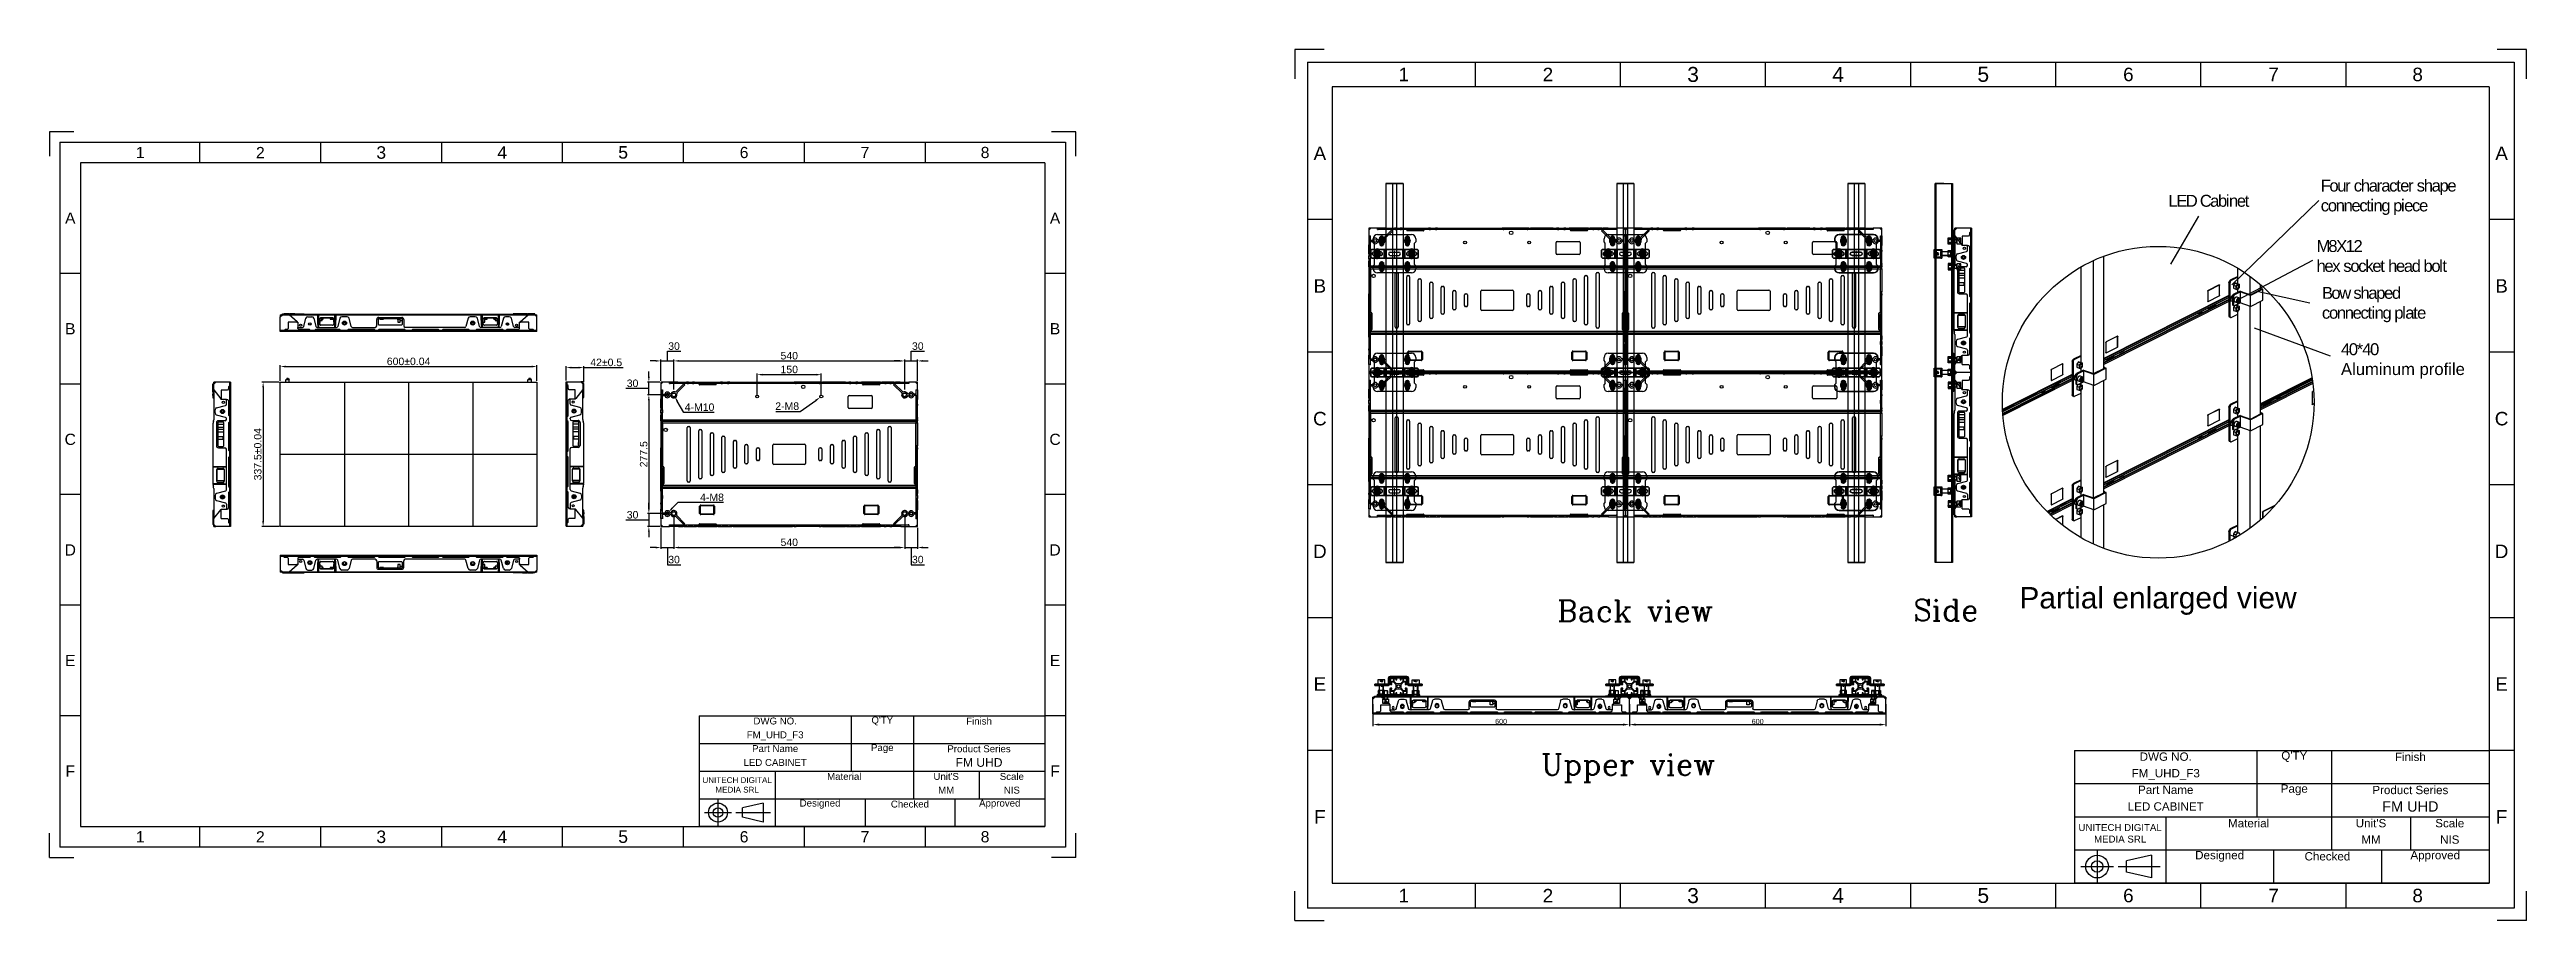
# Model space of a CAD drawing. Header units: millimetres. Extents: x 5415 to 11208, y 1449 to 3485.
import ezdxf
from ezdxf.enums import TextEntityAlignment as Align

# ---------------------------------------------------------------- set-up
doc = ezdxf.new("R2010")
doc.units = ezdxf.units.MM
for name, pattern in [('CENTER', [50.8, 31.75, -6.35, 6.35, -6.35]), ('CENTERX2', [20.32, 12.7, -2.54, 2.54, -2.54]), ('HIDDEN', [1.905, 1.27, -0.635])]:
    doc.linetypes.add(name, pattern=pattern)
for name, color, linetype in [('02___PRT_ALL_AXES', 7, 'Continuous'), ('3_ALL_AXES', 7, 'Continuous'), ('7_ALL_FEATURES', 7, 'Continuous'), ('AXIS', 7, 'Continuous'), ('CENTERLINE', 1, 'CENTER'), ('CHAMFER', 7, 'Continuous'), ('dim', 3, 'Continuous'), ('DIMENSIONS', 251, 'Continuous'), ('PJ', 4, 'Continuous'), ('ROUNDS', 7, 'Continuous')]:
    doc.layers.add(name, color=color, linetype=linetype)
doc.styles.get("Standard").update_dxf_attribs({"font": 'arial.ttf'})
doc.styles.add('UDM_STYLE_1', font='zpl.shx', dxfattribs={"width": 0.8})
doc.styles.add('V10', font='arial.ttf', dxfattribs={"height": 12})
doc.dimstyles.new('dim-75', dxfattribs={"dimscale": 40, "dimtxt": 2, "dimasz": 0.5, "dimexe": 0.75, "dimexo": 0.625, "dimtad": 1, "dimdec": 1, "dimdsep": 46, "dimtxsty": 'UDM_STYLE_1', "dimblk": 'OBLIQUE', "dimcen": 2.5, "dimadec": 1, "dimazin": 3, "dimtfac": 1, "dimtdec": 1, "dimtmove": 0, "dimatfit": 3, "dimfxl": 1, "dimlwd": -1})
doc.dimstyles.new('UDM_1-5', dxfattribs={"dimscale": 5, "dimtxt": 3.5, "dimasz": 2.5, "dimexe": 0.6, "dimexo": 0.6, "dimtad": 1, "dimtoh": 1, "dimzin": 9, "dimdsep": 46, "dimtxsty": 'Standard', "dimcen": 2.5, "dimazin": 2, "dimtfac": 1, "dimtmove": 0, "dimatfit": 3, "dimfxl": 1})
doc.dimstyles.new('V10-1', dxfattribs={"dimscale": 15, "dimtxt": 12, "dimasz": 1, "dimexe": 0.25, "dimexo": 0.0625, "dimgap": 0.09, "dimtad": 1, "dimdec": 4, "dimzin": 9, "dimdsep": 46, "dimtxsty": 'V10', "dimcen": 0.25, "dimazin": 3, "dimtfac": 1, "dimtdec": 4, "dimtmove": 0, "dimatfit": 3, "dimfxl": 1, "dimtolj": 1, "dimlwd": -1, "dimlwe": -1})
pattern_1 = [(228.0127875, (-8098.26181, -2486.24897), (-20.3200000016, -22.8599999986), [0.34172144, -33.83048364]), (184.969741, (-8098.49041, -2486.50297), (30.479999988, 2.5400001447), [0.5864047, -58.0540489]), (132.510447, (-8099.07461, -2486.55377), (25.4000000107, -27.9399999902), [0.4134815, -40.9347228]), (267.273689, (-8100.06521, -2487.18877), (2.5400000053, 50.7999999997), [0.5340045, -52.8664374]), (292.8336542, (-8100.09061, -2487.72217), (-12.700000001, 30.4799999996), [0.5236337, -51.83980775]), (357.273689, (-8099.88741, -2488.20477), (-50.7999999997, 2.5400000053), [0.5340045, -52.8664374]), (37.6942405, (-8099.35401, -2488.23017), (-33.0199999985, -25.4000000019), [0.70619366, -69.9131153]), (72.2553284, (-8098.79521, -2487.79837), (17.7800000048, 55.8799999985), [0.6667195, -66.0052566]), (121.4295656, (-8098.59201, -2487.16337), (-20.3200000029, 33.0199999982), [0.535813, -53.0455457]), (175.2363583, (-8098.87141, -2486.70617), (27.9399999996, -2.5400000044), [0.6117133, -29.97393695]), (222.3974378, (-8099.48101, -2486.65537), (-30.479999999, -27.9400000011), [0.7910779, -78.3167725]), (138.8140748, (-8097.55061, -2487.21417), (-17.779999999, 15.240000001), [0.27000454, -26.7305658]), (171.4692344, (-8097.75381, -2487.03637), (33.0200000009, -5.0799999942), [0.513682, -50.854639]), (225, (-8098.2618, -2486.9602), (-4e-16, -2.54), [0.35920934, -3.2328931]), (203.1985905, (-8098.4396, -2486.65537), (12.7, 5.079999999), [0.1934413, -19.1506224]), (291.8014095, (-8098.6174, -2486.73157), (-2.54, 7.62), [0.2735656, -13.404753]), (30.9637565, (-8098.5158, -2486.98557), (7.62, 5.08), [0.44431966, -14.36629815]), (161.565051, (-8098.1348, -2486.757), (5.08, -2.54), [0.32128714, -7.7108981]), (16.3895403, (-8100.09061, -2486.73157), (25.4, 7.62), [0.450088, -44.5588267]), (70.346176, (-8099.65881, -2486.60457), (-10.160000001, -27.9399999997), [0.37759894, -37.3822157]), (293.1985905, (-8098.1348, -2486.24897), (-5.079999999, 12.7), [0.3868801, -18.9571836]), (343.6104597, (-8097.98241, -2486.60457), (-25.4000000005, 7.6199999982), [0.450088, -44.5588267]), (339.4439548, (-8100.0906, -2488.30637), (-12.7, 5.08), [0.4340352, -21.2677343]), (294.7751406, (-8099.68421, -2488.45877), (-12.700000015, 27.939999993), [0.3636721, -36.0035934]), (66.8014095, (-8098.1094, -2488.78897), (5.079999999, 12.7), [0.3868801, -18.9571836]), (17.3540246, (-8097.95701, -2488.43337), (-33.0199999993, -10.160000002), [0.42578274, -42.152376]), (69.4439548, (-8099.354, -2488.78897), (-5.08, -12.7), [0.2170176, -21.4847519]), (101.3099325, (-8098.2618, -2488.78897), (-2.54, 10.16), [0.1295146, -12.821995]), (165.9637565, (-8098.2872, -2488.662), (7.62, -2.54), [0.5236337, -9.9490546]), (186.009006, (-8098.79521, -2488.53497), (25.3999999999, 2.5400000013), [0.485267, -48.0413649]), (303.690068, (-8098.5158, -2487.2142), (-2.54, 5.08), [0.3663239, -8.79177636]), (353.1572266, (-8098.31261, -2487.51897), (43.1800000003, -5.0799999977), [0.63955676, -63.3160091]), (60.945396, (-8097.67761, -2487.59517), (-10.16, -17.78), [0.26150824, -25.8893923]), (90, (-8097.5506, -2487.3666), (-2.54, 2.54), [0.1524, -2.3876]), (120.2564372, (-8098.84601, -2488.45877), (10.1599999988, -17.7800000007), [0.35286696, -34.9339408]), (48.0127875, (-8099.02381, -2488.15397), (20.3200000017, 22.8599999985), [0.6834429, -33.4887622]), (0, (-8098.5666, -2487.646), (2.54, 2.54), [0.6604, -1.8796]), (325.3048465, (-8097.90621, -2487.64597), (25.4000000096, -17.7799999863), [0.40160956, -39.7593167]), (254.054604, (-8097.576, -2487.87457), (-2.54, -10.16), [0.3698291, -18.12165004]), (207.6459754, (-8097.67761, -2488.23017), (-48.2600000018, -25.3999999966), [0.6021451, -59.6124644]), (175.4260787, (-8098.21101, -2488.50957), (-33.02, 2.54), [0.63702946, -63.06584646])]
pattern_2 = [(228.0127875, (-8108.26181, -2516.24897), (-20.3200000016, -22.8599999986), [0.34172144, -33.83048364]), (184.969741, (-8108.49041, -2516.50297), (30.479999988, 2.5400001447), [0.5864047, -58.0540489]), (132.510447, (-8109.07461, -2516.55377), (25.4000000107, -27.9399999902), [0.4134815, -40.9347228]), (267.273689, (-8110.06521, -2517.18877), (2.5400000053, 50.7999999997), [0.5340045, -52.8664374]), (292.8336542, (-8110.09061, -2517.72217), (-12.700000001, 30.4799999996), [0.5236337, -51.83980775]), (357.273689, (-8109.88741, -2518.20477), (-50.7999999997, 2.5400000053), [0.5340045, -52.8664374]), (37.6942405, (-8109.35401, -2518.23017), (-33.0199999985, -25.4000000019), [0.70619366, -69.9131153]), (72.2553284, (-8108.79521, -2517.79837), (17.7800000048, 55.8799999985), [0.6667195, -66.0052566]), (121.4295656, (-8108.59201, -2517.16337), (-20.3200000029, 33.0199999982), [0.535813, -53.0455457]), (175.2363583, (-8108.87141, -2516.70617), (27.9399999996, -2.5400000044), [0.6117133, -29.97393695]), (222.3974378, (-8109.48101, -2516.65537), (-30.479999999, -27.9400000011), [0.7910779, -78.3167725]), (138.8140748, (-8107.55061, -2517.21417), (-17.779999999, 15.240000001), [0.27000454, -26.7305658]), (171.4692344, (-8107.75381, -2517.03637), (33.0200000009, -5.0799999942), [0.513682, -50.854639]), (225, (-8108.2618, -2516.9602), (-4e-16, -2.54), [0.35920934, -3.2328931]), (203.1985905, (-8108.4396, -2516.65537), (12.7, 5.079999999), [0.1934413, -19.1506224]), (291.8014095, (-8108.6174, -2516.73157), (-2.54, 7.62), [0.2735656, -13.404753]), (30.9637565, (-8108.5158, -2516.98557), (7.62, 5.08), [0.44431966, -14.36629815]), (161.565051, (-8108.1348, -2516.757), (5.08, -2.54), [0.32128714, -7.7108981]), (16.3895403, (-8110.09061, -2516.73157), (25.4, 7.62), [0.450088, -44.5588267]), (70.346176, (-8109.65881, -2516.60457), (-10.160000001, -27.9399999997), [0.37759894, -37.3822157]), (293.1985905, (-8108.1348, -2516.24897), (-5.079999999, 12.7), [0.3868801, -18.9571836]), (343.6104597, (-8107.98241, -2516.60457), (-25.4000000005, 7.6199999982), [0.450088, -44.5588267]), (339.4439548, (-8110.0906, -2518.30637), (-12.7, 5.08), [0.4340352, -21.2677343]), (294.7751406, (-8109.68421, -2518.45877), (-12.700000015, 27.939999993), [0.3636721, -36.0035934]), (66.8014095, (-8108.1094, -2518.78897), (5.079999999, 12.7), [0.3868801, -18.9571836]), (17.3540246, (-8107.95701, -2518.43337), (-33.0199999993, -10.160000002), [0.42578274, -42.152376]), (69.4439548, (-8109.354, -2518.78897), (-5.08, -12.7), [0.2170176, -21.4847519]), (101.3099325, (-8108.2618, -2518.78897), (-2.54, 10.16), [0.1295146, -12.821995]), (165.9637565, (-8108.2872, -2518.662), (7.62, -2.54), [0.5236337, -9.9490546]), (186.009006, (-8108.79521, -2518.53497), (25.3999999999, 2.5400000013), [0.485267, -48.0413649]), (303.690068, (-8108.5158, -2517.2142), (-2.54, 5.08), [0.3663239, -8.79177636]), (353.1572266, (-8108.31261, -2517.51897), (43.1800000003, -5.0799999977), [0.63955676, -63.3160091]), (60.945396, (-8107.67761, -2517.59517), (-10.16, -17.78), [0.26150824, -25.8893923]), (90, (-8107.5506, -2517.3666), (-2.54, 2.54), [0.1524, -2.3876]), (120.2564372, (-8108.84601, -2518.45877), (10.1599999988, -17.7800000007), [0.35286696, -34.9339408]), (48.0127875, (-8109.02381, -2518.15397), (20.3200000017, 22.8599999985), [0.6834429, -33.4887622]), (0, (-8108.5666, -2517.646), (2.54, 2.54), [0.6604, -1.8796]), (325.3048465, (-8107.90621, -2517.64597), (25.4000000096, -17.7799999863), [0.40160956, -39.7593167]), (254.054604, (-8107.576, -2517.87457), (-2.54, -10.16), [0.3698291, -18.12165004]), (207.6459754, (-8107.67761, -2518.23017), (-48.2600000018, -25.3999999966), [0.6021451, -59.6124644]), (175.4260787, (-8108.21101, -2518.50957), (-33.02, 2.54), [0.63702946, -63.06584646])]
pattern_3 = [(228.0127875, (-8098.26181, -2546.24897), (-20.3200000016, -22.8599999986), [0.34172144, -33.83048364]), (184.969741, (-8098.49041, -2546.50297), (30.479999988, 2.5400001447), [0.5864047, -58.0540489]), (132.510447, (-8099.07461, -2546.55377), (25.4000000107, -27.9399999902), [0.4134815, -40.9347228]), (267.273689, (-8100.06521, -2547.18877), (2.5400000053, 50.7999999997), [0.5340045, -52.8664374]), (292.8336542, (-8100.09061, -2547.72217), (-12.700000001, 30.4799999996), [0.5236337, -51.83980775]), (357.273689, (-8099.88741, -2548.20477), (-50.7999999997, 2.5400000053), [0.5340045, -52.8664374]), (37.6942405, (-8099.35401, -2548.23017), (-33.0199999985, -25.4000000019), [0.70619366, -69.9131153]), (72.2553284, (-8098.79521, -2547.79837), (17.7800000048, 55.8799999985), [0.6667195, -66.0052566]), (121.4295656, (-8098.59201, -2547.16337), (-20.3200000029, 33.0199999982), [0.535813, -53.0455457]), (175.2363583, (-8098.87141, -2546.70617), (27.9399999996, -2.5400000044), [0.6117133, -29.97393695]), (222.3974378, (-8099.48101, -2546.65537), (-30.479999999, -27.9400000011), [0.7910779, -78.3167725]), (138.8140748, (-8097.55061, -2547.21417), (-17.779999999, 15.240000001), [0.27000454, -26.7305658]), (171.4692344, (-8097.75381, -2547.03637), (33.0200000009, -5.0799999942), [0.513682, -50.854639]), (225, (-8098.2618, -2546.9602), (-4e-16, -2.54), [0.35920934, -3.2328931]), (203.1985905, (-8098.4396, -2546.65537), (12.7, 5.079999999), [0.1934413, -19.1506224]), (291.8014095, (-8098.6174, -2546.73157), (-2.54, 7.62), [0.2735656, -13.404753]), (30.9637565, (-8098.5158, -2546.98557), (7.62, 5.08), [0.44431966, -14.36629815]), (161.565051, (-8098.1348, -2546.757), (5.08, -2.54), [0.32128714, -7.7108981]), (16.3895403, (-8100.09061, -2546.73157), (25.4, 7.62), [0.450088, -44.5588267]), (70.346176, (-8099.65881, -2546.60457), (-10.160000001, -27.9399999997), [0.37759894, -37.3822157]), (293.1985905, (-8098.1348, -2546.24897), (-5.079999999, 12.7), [0.3868801, -18.9571836]), (343.6104597, (-8097.98241, -2546.60457), (-25.4000000005, 7.6199999982), [0.450088, -44.5588267]), (339.4439548, (-8100.0906, -2548.30637), (-12.7, 5.08), [0.4340352, -21.2677343]), (294.7751406, (-8099.68421, -2548.45877), (-12.700000015, 27.939999993), [0.3636721, -36.0035934]), (66.8014095, (-8098.1094, -2548.78897), (5.079999999, 12.7), [0.3868801, -18.9571836]), (17.3540246, (-8097.95701, -2548.43337), (-33.0199999993, -10.160000002), [0.42578274, -42.152376]), (69.4439548, (-8099.354, -2548.78897), (-5.08, -12.7), [0.2170176, -21.4847519]), (101.3099325, (-8098.2618, -2548.78897), (-2.54, 10.16), [0.1295146, -12.821995]), (165.9637565, (-8098.2872, -2548.662), (7.62, -2.54), [0.5236337, -9.9490546]), (186.009006, (-8098.79521, -2548.53497), (25.3999999999, 2.5400000013), [0.485267, -48.0413649]), (303.690068, (-8098.5158, -2547.2142), (-2.54, 5.08), [0.3663239, -8.79177636]), (353.1572266, (-8098.31261, -2547.51897), (43.1800000003, -5.0799999977), [0.63955676, -63.3160091]), (60.945396, (-8097.67761, -2547.59517), (-10.16, -17.78), [0.26150824, -25.8893923]), (90, (-8097.5506, -2547.3666), (-2.54, 2.54), [0.1524, -2.3876]), (120.2564372, (-8098.84601, -2548.45877), (10.1599999988, -17.7800000007), [0.35286696, -34.9339408]), (48.0127875, (-8099.02381, -2548.15397), (20.3200000017, 22.8599999985), [0.6834429, -33.4887622]), (0, (-8098.5666, -2547.646), (2.54, 2.54), [0.6604, -1.8796]), (325.3048465, (-8097.90621, -2547.64597), (25.4000000096, -17.7799999863), [0.40160956, -39.7593167]), (254.054604, (-8097.576, -2547.87457), (-2.54, -10.16), [0.3698291, -18.12165004]), (207.6459754, (-8097.67761, -2548.23017), (-48.2600000018, -25.3999999966), [0.6021451, -59.6124644]), (175.4260787, (-8098.21101, -2548.50957), (-33.02, 2.54), [0.63702946, -63.06584646])]
pattern_4 = [(228.0127875, (-8038.26181, -2546.24897), (-20.3200000016, -22.8599999986), [0.34172144, -33.83048364]), (184.969741, (-8038.49041, -2546.50297), (30.479999988, 2.5400001447), [0.5864047, -58.0540489]), (132.510447, (-8039.07461, -2546.55377), (25.4000000107, -27.9399999902), [0.4134815, -40.9347228]), (267.273689, (-8040.06521, -2547.18877), (2.5400000053, 50.7999999997), [0.5340045, -52.8664374]), (292.8336542, (-8040.09061, -2547.72217), (-12.700000001, 30.4799999996), [0.5236337, -51.83980775]), (357.273689, (-8039.88741, -2548.20477), (-50.7999999997, 2.5400000053), [0.5340045, -52.8664374]), (37.6942405, (-8039.35401, -2548.23017), (-33.0199999985, -25.4000000019), [0.70619366, -69.9131153]), (72.2553284, (-8038.79521, -2547.79837), (17.7800000048, 55.8799999985), [0.6667195, -66.0052566]), (121.4295656, (-8038.59201, -2547.16337), (-20.3200000029, 33.0199999982), [0.535813, -53.0455457]), (175.2363583, (-8038.87141, -2546.70617), (27.9399999996, -2.5400000044), [0.6117133, -29.97393695]), (222.3974378, (-8039.48101, -2546.65537), (-30.479999999, -27.9400000011), [0.7910779, -78.3167725]), (138.8140748, (-8037.55061, -2547.21417), (-17.779999999, 15.240000001), [0.27000454, -26.7305658]), (171.4692344, (-8037.75381, -2547.03637), (33.0200000009, -5.0799999942), [0.513682, -50.854639]), (225, (-8038.2618, -2546.9602), (-4e-16, -2.54), [0.35920934, -3.2328931]), (203.1985905, (-8038.4396, -2546.65537), (12.7, 5.079999999), [0.1934413, -19.1506224]), (291.8014095, (-8038.6174, -2546.73157), (-2.54, 7.62), [0.2735656, -13.404753]), (30.9637565, (-8038.5158, -2546.98557), (7.62, 5.08), [0.44431966, -14.36629815]), (161.565051, (-8038.1348, -2546.757), (5.08, -2.54), [0.32128714, -7.7108981]), (16.3895403, (-8040.09061, -2546.73157), (25.4, 7.62), [0.450088, -44.5588267]), (70.346176, (-8039.65881, -2546.60457), (-10.160000001, -27.9399999997), [0.37759894, -37.3822157]), (293.1985905, (-8038.1348, -2546.24897), (-5.079999999, 12.7), [0.3868801, -18.9571836]), (343.6104597, (-8037.98241, -2546.60457), (-25.4000000005, 7.6199999982), [0.450088, -44.5588267]), (339.4439548, (-8040.0906, -2548.30637), (-12.7, 5.08), [0.4340352, -21.2677343]), (294.7751406, (-8039.68421, -2548.45877), (-12.700000015, 27.939999993), [0.3636721, -36.0035934]), (66.8014095, (-8038.1094, -2548.78897), (5.079999999, 12.7), [0.3868801, -18.9571836]), (17.3540246, (-8037.95701, -2548.43337), (-33.0199999993, -10.160000002), [0.42578274, -42.152376]), (69.4439548, (-8039.354, -2548.78897), (-5.08, -12.7), [0.2170176, -21.4847519]), (101.3099325, (-8038.2618, -2548.78897), (-2.54, 10.16), [0.1295146, -12.821995]), (165.9637565, (-8038.2872, -2548.662), (7.62, -2.54), [0.5236337, -9.9490546]), (186.009006, (-8038.79521, -2548.53497), (25.3999999999, 2.5400000013), [0.485267, -48.0413649]), (303.690068, (-8038.5158, -2547.2142), (-2.54, 5.08), [0.3663239, -8.79177636]), (353.1572266, (-8038.31261, -2547.51897), (43.1800000003, -5.0799999977), [0.63955676, -63.3160091]), (60.945396, (-8037.67761, -2547.59517), (-10.16, -17.78), [0.26150824, -25.8893923]), (90, (-8037.5506, -2547.3666), (-2.54, 2.54), [0.1524, -2.3876]), (120.2564372, (-8038.84601, -2548.45877), (10.1599999988, -17.7800000007), [0.35286696, -34.9339408]), (48.0127875, (-8039.02381, -2548.15397), (20.3200000017, 22.8599999985), [0.6834429, -33.4887622]), (0, (-8038.5666, -2547.646), (2.54, 2.54), [0.6604, -1.8796]), (325.3048465, (-8037.90621, -2547.64597), (25.4000000096, -17.7799999863), [0.40160956, -39.7593167]), (254.054604, (-8037.576, -2547.87457), (-2.54, -10.16), [0.3698291, -18.12165004]), (207.6459754, (-8037.67761, -2548.23017), (-48.2600000018, -25.3999999966), [0.6021451, -59.6124644]), (175.4260787, (-8038.21101, -2548.50957), (-33.02, 2.54), [0.63702946, -63.06584646])]
pattern_5 = [(228.0127875, (-8028.26181, -2516.24897), (-20.3200000016, -22.8599999986), [0.34172144, -33.83048364]), (184.969741, (-8028.49041, -2516.50297), (30.479999988, 2.5400001447), [0.5864047, -58.0540489]), (132.510447, (-8029.07461, -2516.55377), (25.4000000107, -27.9399999902), [0.4134815, -40.9347228]), (267.273689, (-8030.06521, -2517.18877), (2.5400000053, 50.7999999997), [0.5340045, -52.8664374]), (292.8336542, (-8030.09061, -2517.72217), (-12.700000001, 30.4799999996), [0.5236337, -51.83980775]), (357.273689, (-8029.88741, -2518.20477), (-50.7999999997, 2.5400000053), [0.5340045, -52.8664374]), (37.6942405, (-8029.35401, -2518.23017), (-33.0199999985, -25.4000000019), [0.70619366, -69.9131153]), (72.2553284, (-8028.79521, -2517.79837), (17.7800000048, 55.8799999985), [0.6667195, -66.0052566]), (121.4295656, (-8028.59201, -2517.16337), (-20.3200000029, 33.0199999982), [0.535813, -53.0455457]), (175.2363583, (-8028.87141, -2516.70617), (27.9399999996, -2.5400000044), [0.6117133, -29.97393695]), (222.3974378, (-8029.48101, -2516.65537), (-30.479999999, -27.9400000011), [0.7910779, -78.3167725]), (138.8140748, (-8027.55061, -2517.21417), (-17.779999999, 15.240000001), [0.27000454, -26.7305658]), (171.4692344, (-8027.75381, -2517.03637), (33.0200000009, -5.0799999942), [0.513682, -50.854639]), (225, (-8028.2618, -2516.9602), (-4e-16, -2.54), [0.35920934, -3.2328931]), (203.1985905, (-8028.4396, -2516.65537), (12.7, 5.079999999), [0.1934413, -19.1506224]), (291.8014095, (-8028.6174, -2516.73157), (-2.54, 7.62), [0.2735656, -13.404753]), (30.9637565, (-8028.5158, -2516.98557), (7.62, 5.08), [0.44431966, -14.36629815]), (161.565051, (-8028.1348, -2516.757), (5.08, -2.54), [0.32128714, -7.7108981]), (16.3895403, (-8030.09061, -2516.73157), (25.4, 7.62), [0.450088, -44.5588267]), (70.346176, (-8029.65881, -2516.60457), (-10.160000001, -27.9399999997), [0.37759894, -37.3822157]), (293.1985905, (-8028.1348, -2516.24897), (-5.079999999, 12.7), [0.3868801, -18.9571836]), (343.6104597, (-8027.98241, -2516.60457), (-25.4000000005, 7.6199999982), [0.450088, -44.5588267]), (339.4439548, (-8030.0906, -2518.30637), (-12.7, 5.08), [0.4340352, -21.2677343]), (294.7751406, (-8029.68421, -2518.45877), (-12.700000015, 27.939999993), [0.3636721, -36.0035934]), (66.8014095, (-8028.1094, -2518.78897), (5.079999999, 12.7), [0.3868801, -18.9571836]), (17.3540246, (-8027.95701, -2518.43337), (-33.0199999993, -10.160000002), [0.42578274, -42.152376]), (69.4439548, (-8029.354, -2518.78897), (-5.08, -12.7), [0.2170176, -21.4847519]), (101.3099325, (-8028.2618, -2518.78897), (-2.54, 10.16), [0.1295146, -12.821995]), (165.9637565, (-8028.2872, -2518.662), (7.62, -2.54), [0.5236337, -9.9490546]), (186.009006, (-8028.79521, -2518.53497), (25.3999999999, 2.5400000013), [0.485267, -48.0413649]), (303.690068, (-8028.5158, -2517.2142), (-2.54, 5.08), [0.3663239, -8.79177636]), (353.1572266, (-8028.31261, -2517.51897), (43.1800000003, -5.0799999977), [0.63955676, -63.3160091]), (60.945396, (-8027.67761, -2517.59517), (-10.16, -17.78), [0.26150824, -25.8893923]), (90, (-8027.5506, -2517.3666), (-2.54, 2.54), [0.1524, -2.3876]), (120.2564372, (-8028.84601, -2518.45877), (10.1599999988, -17.7800000007), [0.35286696, -34.9339408]), (48.0127875, (-8029.02381, -2518.15397), (20.3200000017, 22.8599999985), [0.6834429, -33.4887622]), (0, (-8028.5666, -2517.646), (2.54, 2.54), [0.6604, -1.8796]), (325.3048465, (-8027.90621, -2517.64597), (25.4000000096, -17.7799999863), [0.40160956, -39.7593167]), (254.054604, (-8027.576, -2517.87457), (-2.54, -10.16), [0.3698291, -18.12165004]), (207.6459754, (-8027.67761, -2518.23017), (-48.2600000018, -25.3999999966), [0.6021451, -59.6124644]), (175.4260787, (-8028.21101, -2518.50957), (-33.02, 2.54), [0.63702946, -63.06584646])]
pattern_6 = [(228.0127875, (-8038.26181, -2486.24897), (-20.3200000016, -22.8599999986), [0.34172144, -33.83048364]), (184.969741, (-8038.49041, -2486.50297), (30.479999988, 2.5400001447), [0.5864047, -58.0540489]), (132.510447, (-8039.07461, -2486.55377), (25.4000000107, -27.9399999902), [0.4134815, -40.9347228]), (267.273689, (-8040.06521, -2487.18877), (2.5400000053, 50.7999999997), [0.5340045, -52.8664374]), (292.8336542, (-8040.09061, -2487.72217), (-12.700000001, 30.4799999996), [0.5236337, -51.83980775]), (357.273689, (-8039.88741, -2488.20477), (-50.7999999997, 2.5400000053), [0.5340045, -52.8664374]), (37.6942405, (-8039.35401, -2488.23017), (-33.0199999985, -25.4000000019), [0.70619366, -69.9131153]), (72.2553284, (-8038.79521, -2487.79837), (17.7800000048, 55.8799999985), [0.6667195, -66.0052566]), (121.4295656, (-8038.59201, -2487.16337), (-20.3200000029, 33.0199999982), [0.535813, -53.0455457]), (175.2363583, (-8038.87141, -2486.70617), (27.9399999996, -2.5400000044), [0.6117133, -29.97393695]), (222.3974378, (-8039.48101, -2486.65537), (-30.479999999, -27.9400000011), [0.7910779, -78.3167725]), (138.8140748, (-8037.55061, -2487.21417), (-17.779999999, 15.240000001), [0.27000454, -26.7305658]), (171.4692344, (-8037.75381, -2487.03637), (33.0200000009, -5.0799999942), [0.513682, -50.854639]), (225, (-8038.2618, -2486.9602), (-4e-16, -2.54), [0.35920934, -3.2328931]), (203.1985905, (-8038.4396, -2486.65537), (12.7, 5.079999999), [0.1934413, -19.1506224]), (291.8014095, (-8038.6174, -2486.73157), (-2.54, 7.62), [0.2735656, -13.404753]), (30.9637565, (-8038.5158, -2486.98557), (7.62, 5.08), [0.44431966, -14.36629815]), (161.565051, (-8038.1348, -2486.757), (5.08, -2.54), [0.32128714, -7.7108981]), (16.3895403, (-8040.09061, -2486.73157), (25.4, 7.62), [0.450088, -44.5588267]), (70.346176, (-8039.65881, -2486.60457), (-10.160000001, -27.9399999997), [0.37759894, -37.3822157]), (293.1985905, (-8038.1348, -2486.24897), (-5.079999999, 12.7), [0.3868801, -18.9571836]), (343.6104597, (-8037.98241, -2486.60457), (-25.4000000005, 7.6199999982), [0.450088, -44.5588267]), (339.4439548, (-8040.0906, -2488.30637), (-12.7, 5.08), [0.4340352, -21.2677343]), (294.7751406, (-8039.68421, -2488.45877), (-12.700000015, 27.939999993), [0.3636721, -36.0035934]), (66.8014095, (-8038.1094, -2488.78897), (5.079999999, 12.7), [0.3868801, -18.9571836]), (17.3540246, (-8037.95701, -2488.43337), (-33.0199999993, -10.160000002), [0.42578274, -42.152376]), (69.4439548, (-8039.354, -2488.78897), (-5.08, -12.7), [0.2170176, -21.4847519]), (101.3099325, (-8038.2618, -2488.78897), (-2.54, 10.16), [0.1295146, -12.821995]), (165.9637565, (-8038.2872, -2488.662), (7.62, -2.54), [0.5236337, -9.9490546]), (186.009006, (-8038.79521, -2488.53497), (25.3999999999, 2.5400000013), [0.485267, -48.0413649]), (303.690068, (-8038.5158, -2487.2142), (-2.54, 5.08), [0.3663239, -8.79177636]), (353.1572266, (-8038.31261, -2487.51897), (43.1800000003, -5.0799999977), [0.63955676, -63.3160091]), (60.945396, (-8037.67761, -2487.59517), (-10.16, -17.78), [0.26150824, -25.8893923]), (90, (-8037.5506, -2487.3666), (-2.54, 2.54), [0.1524, -2.3876]), (120.2564372, (-8038.84601, -2488.45877), (10.1599999988, -17.7800000007), [0.35286696, -34.9339408]), (48.0127875, (-8039.02381, -2488.15397), (20.3200000017, 22.8599999985), [0.6834429, -33.4887622]), (0, (-8038.5666, -2487.646), (2.54, 2.54), [0.6604, -1.8796]), (325.3048465, (-8037.90621, -2487.64597), (25.4000000096, -17.7799999863), [0.40160956, -39.7593167]), (254.054604, (-8037.576, -2487.87457), (-2.54, -10.16), [0.3698291, -18.12165004]), (207.6459754, (-8037.67761, -2488.23017), (-48.2600000018, -25.3999999966), [0.6021451, -59.6124644]), (175.4260787, (-8038.21101, -2488.50957), (-33.02, 2.54), [0.63702946, -63.06584646])]

msp = doc.modelspace()

# ---------------------------------------------------------------- texts
for s, height, p in [('1', 26.28571, (5627.21697, 3244.44618)), ('2', 26.28571, (5908.02505, 3244.44618)), ('3', 29.20635, (6190.85333, 3244.44618)), ('4', 29.20635, (6473.68161, 3244.44618)), ('5', 29.20635, (6756.5099, 3244.44618)), ('6', 26.28571, (7039.33818, 3244.44618)), ('7', 26.28571, (7322.16646, 3244.44618)), ('8', 26.28571, (7602.97454, 3244.44618)), ('A', 26.28571, (5463.5806, 3090.91083)), ('A', 26.28571, (7766.61091, 3090.91083)), ('B', 26.28571, (5463.5806, 2832.32497)), ('B', 26.28571, (7766.61091, 2832.32497)), ('C', 26.28571, (5463.5806, 2573.73911)), ('C', 26.28571, (7766.61091, 2573.73911)), ('D', 26.28571, (5463.5806, 2315.15325)), ('D', 26.28571, (7766.61091, 2315.15325)), ('E', 26.28571, (5463.5806, 2056.5674)), ('E', 26.28571, (7766.61091, 2056.5674)), ('DWG NO.', 16.161616, (7112.06545, 1915.15325)), ("Q'TY", 16.161616, (7362.5705, 1915.15325)), ('Finish', 16.161616, (7588.83313, 1915.15325)), ('Part Name', 16.161616, (7112.06545, 1850.50679)), ('Page', 16.161616, (7362.5705, 1850.50679)), ('Product Series', 16.1616162, (7588.83313, 1850.50679)), ('F', 26.28571, (5463.5806, 1797.98154)), ('F', 26.28571, (7766.61091, 1797.98154)), ('Material', 16.161616, (7273.68161, 1785.86032)), ("Unit'S", 16.161616, (7512.06545, 1785.86032)), ('MM', 16.161616, (7512.06545, 1753.53709)), ('Scale', 16.161616, (7665.60081, 1785.86032)), ('NIS', 16.161616, (7665.60081, 1753.53709)), ('Designed', 16.161616, (7217.11596, 1721.21386)), ('Checked', 16.161616, (7427.21697, 1721.21386)), ('Approved', 16.161616, (7637.31798, 1721.21386)), ('1', 26.28571, (5627.21697, 1644.44618)), ('2', 26.28571, (5908.02505, 1644.44618)), ('3', 29.20635, (6190.85333, 1644.44618)), ('4', 29.20635, (6473.68161, 1644.44618)), ('5', 29.20635, (6756.5099, 1644.44618)), ('6', 26.28571, (7039.33818, 1644.44618)), ('7', 26.28571, (7322.16646, 1644.44618)), ('8', 26.28571, (7602.97454, 1644.44618))]:
    msp.add_text(s, height=height).set_placement(p, align=Align.MIDDLE)
at = {"color": 7}
for s, height, p in [('FM_UHD_F3', 16.16, (7112.0655, 1882.83)), ('LED CABINET', 16.16, (7112.0655, 1818.19)), ('FM UHD', 20.2, (7588.8331, 1818.19))]:
    msp.add_text(s, height=height, dxfattribs=at).set_placement(p, align=Align.MIDDLE_CENTER)
at = {"color": 7, "ltscale": 10, "char_height": 27.8651218, "attachment_point": 1}
for s, insert, width in [('{\\fArial|b0|i0|c0|p34;\\T0.75;LED Cabinet }', (10370.40159, 3145.39794), 377.004534), ('{\\fArial|b0|i0|c0|p34;\\T0.75;Four character shape^Jconnecting piece}', (10726.63187, 3181.03965), 378.4087688), ('{\\fArial|b0|i0|c0|p34;\\T0.75;M8X12\\Phex socket head bolt}', (10716.76312, 3039.63033), 320.3318426), ('{\\fArial|b0|i0|c0|p34;\\T0.75;Bow shaped \\Pconnecting plate}', (10729.38182, 2930.13315), 377.004534), ('{\\fArial|b0|i0|c0|p34;\\T0.75;40*40\\P\\T1;\\C256;Aluminum profile}', (10773.89059, 2798.38627), 322.4341617)]:
    msp.add_mtext(s, dxfattribs=dict(at, insert=insert, width=width))
at = {"color": 3, "char_height": 50, "attachment_point": 5}
for s, insert in [('{\\C3;Partial enlarged view}', (10346.12605, 2195.73183)), ('{\\Fromanc; Back view}', (9105.93323, 2172.70433)), ('{\\Fromanc;Side}', (9849.87009, 2174.35275)), ('{\\Fromanc; Upper view}', (9089.83814, 1805.24918))]:
    msp.add_mtext(s, dxfattribs=dict(at, insert=insert))
at = {"color": 7, "insert": (7023.2, 1765.65), "char_height": 13.5, "width": 170, "attachment_point": 5}
msp.add_mtext('UNITECH DIGITAL\\PMEDIA SRL', dxfattribs=at)

# ---------------------------------------------------------------- blocks, each defined once
blk = doc.blocks.new('*D4')
at = {"color": 2, "lineweight": -2}
for p, q in [((5954.8, 2710.6), (5954.8, 2746.9)), ((5967.3, 2743.9), (6542.3, 2743.9)), ((6554.8, 2710.6), (6554.8, 2746.9))]:
    blk.add_line(p, q, dxfattribs=at)
at = {"color": 2}
for points in [[(5967.3, 2746), (5967.3, 2741.8), (5954.8, 2743.9)], [(6542.3, 2746), (6542.3, 2741.8), (6554.8, 2743.9)]]:
    blk.add_solid(points, dxfattribs=at)
at = {"layer": 'Defpoints', "color": 0}
for p in [(6554.8, 2743.9), (5954.8, 2707.6), (6554.8, 2707.6)]:
    blk.add_point(p, dxfattribs=at)
at = {"color": 2, "insert": (6254.8, 2755.9), "char_height": 17.5, "attachment_point": 5}
blk.add_mtext('600±0.04', dxfattribs=at)
blk = doc.blocks.new('*D5')
at = {"color": 2, "lineweight": -2}
for p, q in [((5951.8, 2707.6), (5911.6, 2707.6)), ((5914.6, 2695.1), (5914.6, 2382.6)), ((5951.8, 2370.1), (5911.6, 2370.1))]:
    blk.add_line(p, q, dxfattribs=at)
at = {"color": 2}
for points in [[(5912.6, 2695.1), (5916.7, 2695.1), (5914.6, 2707.6)], [(5912.6, 2382.6), (5916.7, 2382.6), (5914.6, 2370.1)]]:
    blk.add_solid(points, dxfattribs=at)
at = {"layer": 'Defpoints', "color": 0}
for p in [(5954.8, 2707.6), (5914.6, 2370.1), (5954.8, 2370.1)]:
    blk.add_point(p, dxfattribs=at)
at = {"color": 2, "insert": (5902.1, 2538.9), "char_height": 17.5, "attachment_point": 5, "rotation": 90}
blk.add_mtext('337.5{\\fArial|b0|i0|c0|p34;±0.04}', dxfattribs=at)
blk = doc.blocks.new('*D7')
at = {"color": 2, "lineweight": -2}
for p, q in [((6623.1, 2711.4), (6623.1, 2744.5)), ((6635.6, 2741.5), (6652.2, 2741.5)), ((6664.7, 2707.2), (6664.7, 2744.5)), ((6664.7, 2741.5), (6756.8, 2741.5))]:
    blk.add_line(p, q, dxfattribs=at)
at = {"color": 2}
for points in [[(6635.6, 2743.6), (6635.6, 2739.4), (6623.1, 2741.5)], [(6652.2, 2743.6), (6652.2, 2739.4), (6664.7, 2741.5)]]:
    blk.add_solid(points, dxfattribs=at)
at = {"layer": 'Defpoints', "color": 0}
for p in [(6664.7, 2741.5), (6623.1, 2708.4), (6664.7, 2704.2)]:
    blk.add_point(p, dxfattribs=at)
at = {"color": 2, "insert": (6717, 2753.5), "char_height": 17.5, "attachment_point": 5}
blk.add_mtext('42±0.5', dxfattribs=at)
blk = doc.blocks.new('*D11')
at = {"color": 2, "lineweight": -2}
for p, q in [((6862.5, 2677.6), (6813.7, 2677.6)), ((6816.7, 2665.1), (6816.7, 2412.6)), ((6862.5, 2400.1), (6813.7, 2400.1))]:
    blk.add_line(p, q, dxfattribs=at)
at = {"color": 2}
for points in [[(6814.6, 2665.1), (6818.7, 2665.1), (6816.7, 2677.6)], [(6814.6, 2412.6), (6818.7, 2412.6), (6816.7, 2400.1)]]:
    blk.add_solid(points, dxfattribs=at)
at = {"layer": 'Defpoints', "color": 0}
for p in [(6865.5, 2677.6), (6816.7, 2400.1), (6865.5, 2400.1)]:
    blk.add_point(p, dxfattribs=at)
at = {"color": 2, "insert": (6804.6, 2538.9), "char_height": 17.5, "attachment_point": 5, "rotation": 90}
blk.add_mtext('277.5', dxfattribs=at)
blk = doc.blocks.new('*D12')
at = {"color": 2, "lineweight": -2}
for p, q in [((6794.2, 2385.1), (6763, 2385.1)), ((6816.7, 2385.1), (6794.2, 2385.1)), ((6862.5, 2400.1), (6813.7, 2400.1)), ((6816.7, 2412.6), (6816.7, 2425.1)), ((6816.7, 2400.1), (6816.7, 2370.1)), ((6842, 2370.1), (6813.7, 2370.1)), ((6816.7, 2357.6), (6816.7, 2345.1))]:
    blk.add_line(p, q, dxfattribs=at)
at = {"color": 2}
for points in [[(6814.6, 2412.6), (6818.7, 2412.6), (6816.7, 2400.1)], [(6814.6, 2357.6), (6818.7, 2357.6), (6816.7, 2370.1)]]:
    blk.add_solid(points, dxfattribs=at)
at = {"layer": 'Defpoints', "color": 0}
for p in [(6865.5, 2400.1), (6816.7, 2370.1), (6845, 2370.1)]:
    blk.add_point(p, dxfattribs=at)
at = {"color": 2, "insert": (6778.6, 2397.2), "char_height": 17.5, "attachment_point": 5}
blk.add_mtext('30', dxfattribs=at)
blk = doc.blocks.new('*D13')
at = {"color": 2, "lineweight": -2}
for p, q in [((6816.7, 2720.1), (6816.7, 2732.6)), ((6794.2, 2692.6), (6763, 2692.6)), ((6816.7, 2692.6), (6794.2, 2692.6)), ((6842, 2707.6), (6813.7, 2707.6)), ((6862.5, 2677.6), (6813.7, 2677.6)), ((6816.7, 2677.6), (6816.7, 2707.6)), ((6816.7, 2665.1), (6816.7, 2652.6))]:
    blk.add_line(p, q, dxfattribs=at)
at = {"color": 2}
for points in [[(6814.6, 2720.1), (6818.7, 2720.1), (6816.7, 2707.6)], [(6814.6, 2665.1), (6818.7, 2665.1), (6816.7, 2677.6)]]:
    blk.add_solid(points, dxfattribs=at)
at = {"layer": 'Defpoints', "color": 0}
for p in [(6816.7, 2707.6), (6845, 2707.6), (6865.5, 2677.6)]:
    blk.add_point(p, dxfattribs=at)
at = {"color": 2, "insert": (6778.6, 2704.7), "char_height": 17.5, "attachment_point": 5}
blk.add_mtext('30', dxfattribs=at)
blk = doc.blocks.new('*D14')
at = {"color": 2, "lineweight": -2}
for p, q in [((6832.5, 2757.1), (6820, 2757.1)), ((6845, 2710.6), (6845, 2760.1)), ((6845, 2757.1), (6875, 2757.1)), ((6860, 2757.1), (6860, 2779.5)), ((6860, 2779.5), (6891.2, 2779.5)), ((6875, 2690.1), (6875, 2760.1)), ((6887.5, 2757.1), (6900, 2757.1))]:
    blk.add_line(p, q, dxfattribs=at)
at = {"color": 2}
for points in [[(6832.5, 2759.1), (6832.5, 2755), (6845, 2757.1)], [(6887.5, 2759.1), (6887.5, 2755), (6875, 2757.1)]]:
    blk.add_solid(points, dxfattribs=at)
at = {"layer": 'Defpoints', "color": 0}
for p in [(6875, 2757.1), (6845, 2707.6), (6875, 2687.1)]:
    blk.add_point(p, dxfattribs=at)
at = {"color": 2, "insert": (6875.6, 2791.6), "char_height": 17.5, "attachment_point": 5}
blk.add_mtext('30', dxfattribs=at)
blk = doc.blocks.new('*D15')
at = {"color": 2, "lineweight": -2}
for p, q in [((6875, 2690.1), (6875, 2760.1)), ((6887.5, 2757.1), (7402.5, 2757.1)), ((7415, 2690.1), (7415, 2760.1))]:
    blk.add_line(p, q, dxfattribs=at)
at = {"color": 2}
for points in [[(6887.5, 2759.1), (6887.5, 2755), (6875, 2757.1)], [(7402.5, 2759.1), (7402.5, 2755), (7415, 2757.1)]]:
    blk.add_solid(points, dxfattribs=at)
at = {"layer": 'Defpoints', "color": 0}
for p in [(7415, 2757.1), (6875, 2687.1), (7415, 2687.1)]:
    blk.add_point(p, dxfattribs=at)
at = {"color": 2, "insert": (7145, 2769.1), "char_height": 17.5, "attachment_point": 5}
blk.add_mtext('540', dxfattribs=at)
blk = doc.blocks.new('*D16')
at = {"color": 2, "lineweight": -2}
for p, q in [((7402.5, 2757.1), (7390, 2757.1)), ((7415, 2690.1), (7415, 2760.1)), ((7415, 2757.1), (7445, 2757.1)), ((7430, 2757.1), (7430, 2779.5)), ((7430, 2779.5), (7461.2, 2779.5)), ((7445, 2710.6), (7445, 2760.1)), ((7457.5, 2757.1), (7470, 2757.1))]:
    blk.add_line(p, q, dxfattribs=at)
at = {"color": 2}
for points in [[(7402.5, 2759.1), (7402.5, 2755), (7415, 2757.1)], [(7457.5, 2759.1), (7457.5, 2755), (7445, 2757.1)]]:
    blk.add_solid(points, dxfattribs=at)
at = {"layer": 'Defpoints', "color": 0}
for p in [(7445, 2757.1), (7415, 2687.1), (7445, 2707.6)]:
    blk.add_point(p, dxfattribs=at)
at = {"color": 2, "insert": (7445.6, 2791.6), "char_height": 17.5, "attachment_point": 5}
blk.add_mtext('30', dxfattribs=at)
blk = doc.blocks.new('*D8')
at = {"color": 2, "lineweight": -2}
for p, q in [((6875, 2397.1), (6875, 2317.7)), ((6832.5, 2320.7), (6820, 2320.7)), ((6845, 2367.1), (6845, 2317.7)), ((6845, 2320.7), (6875, 2320.7)), ((6860, 2320.7), (6860, 2280.4)), ((6887.5, 2320.7), (6900, 2320.7)), ((6860, 2280.4), (6891.2, 2280.4))]:
    blk.add_line(p, q, dxfattribs=at)
at = {"color": 2}
for points in [[(6832.5, 2322.8), (6832.5, 2318.6), (6845, 2320.7)], [(6887.5, 2322.8), (6887.5, 2318.6), (6875, 2320.7)]]:
    blk.add_solid(points, dxfattribs=at)
at = {"layer": 'Defpoints', "color": 0}
for p in [(6875, 2400.1), (6845, 2370.1), (6875, 2320.7)]:
    blk.add_point(p, dxfattribs=at)
at = {"color": 2, "insert": (6875.6, 2292.5), "char_height": 17.5, "attachment_point": 5}
blk.add_mtext('30', dxfattribs=at)
blk = doc.blocks.new('*D9')
at = {"color": 2, "lineweight": -2}
for p, q in [((6875, 2397.1), (6875, 2317.7)), ((7415, 2397.1), (7415, 2317.7)), ((6887.5, 2320.7), (7402.5, 2320.7))]:
    blk.add_line(p, q, dxfattribs=at)
at = {"color": 2}
for points in [[(6887.5, 2322.8), (6887.5, 2318.6), (6875, 2320.7)], [(7402.5, 2322.8), (7402.5, 2318.6), (7415, 2320.7)]]:
    blk.add_solid(points, dxfattribs=at)
at = {"layer": 'Defpoints', "color": 0}
for p in [(6875, 2400.1), (7415, 2400.1), (7415, 2320.7)]:
    blk.add_point(p, dxfattribs=at)
at = {"color": 2, "insert": (7145, 2332.8), "char_height": 17.5, "attachment_point": 5}
blk.add_mtext('540', dxfattribs=at)
blk = doc.blocks.new('*D10')
at = {"color": 2, "lineweight": -2}
for p, q in [((7415, 2397.1), (7415, 2317.7)), ((7402.5, 2320.7), (7390, 2320.7)), ((7415, 2320.7), (7445, 2320.7)), ((7430, 2320.7), (7430, 2280.4)), ((7445, 2367.1), (7445, 2317.7)), ((7457.5, 2320.7), (7470, 2320.7)), ((7430, 2280.4), (7461.2, 2280.4))]:
    blk.add_line(p, q, dxfattribs=at)
at = {"color": 2}
for points in [[(7402.5, 2322.8), (7402.5, 2318.6), (7415, 2320.7)], [(7457.5, 2322.8), (7457.5, 2318.6), (7445, 2320.7)]]:
    blk.add_solid(points, dxfattribs=at)
at = {"layer": 'Defpoints', "color": 0}
for p in [(7415, 2400.1), (7445, 2370.1), (7445, 2320.7)]:
    blk.add_point(p, dxfattribs=at)
at = {"color": 2, "insert": (7445.6, 2292.5), "char_height": 17.5, "attachment_point": 5}
blk.add_mtext('30', dxfattribs=at)
blk = doc.blocks.new('*D17')
at = {"color": 2, "lineweight": -2}
for p, q in [((6884.6, 2425.9), (6871.2, 2412.5)), ((6991.6, 2425.9), (6884.6, 2425.9))]:
    blk.add_line(p, q, dxfattribs=at)
at = {"color": 2}
blk.add_solid([(6869.7, 2414), (6872.7, 2411), (6862.4, 2403.7)], dxfattribs=at)
at = {"layer": 'Defpoints', "color": 0}
for p in [(6856.3, 2397.7), (6862.4, 2403.7)]:
    blk.add_point(p, dxfattribs=at)
at = {"color": 2, "insert": (6964.4, 2438), "char_height": 17.5, "attachment_point": 5}
blk.add_mtext('4-M8', dxfattribs=at)
blk = doc.blocks.new('*D18')
at = {"color": 2, "lineweight": -2}
for p, q in [((6898.2, 2636.7), (6883.2, 2663.1)), ((6969.1, 2636.7), (6898.2, 2636.7))]:
    blk.add_line(p, q, dxfattribs=at)
at = {"color": 2}
blk.add_solid([(6885, 2664.2), (6881.4, 2662.1), (6877, 2674)], dxfattribs=at)
at = {"layer": 'Defpoints', "color": 0}
for p in [(6872.9, 2681.3), (6877, 2674)]:
    blk.add_point(p, dxfattribs=at)
at = {"color": 2, "insert": (6935.2, 2648.8), "char_height": 17.5, "attachment_point": 5}
blk.add_mtext('4-M10', dxfattribs=at)
blk = doc.blocks.new('*D19')
at = {"color": 2, "lineweight": -2}
for p, q in [((7070, 2676.9), (7070, 2728)), ((7082.5, 2725), (7207.5, 2725)), ((7220, 2676.9), (7220, 2728))]:
    blk.add_line(p, q, dxfattribs=at)
at = {"color": 2}
for points in [[(7082.5, 2727), (7082.5, 2722.9), (7070, 2725)], [(7207.5, 2727), (7207.5, 2722.9), (7220, 2725)]]:
    blk.add_solid(points, dxfattribs=at)
at = {"layer": 'Defpoints', "color": 0}
for p in [(7220, 2725), (7070, 2673.9), (7220, 2673.9)]:
    blk.add_point(p, dxfattribs=at)
at = {"color": 2, "insert": (7145, 2737), "char_height": 17.5, "attachment_point": 5}
blk.add_mtext('150', dxfattribs=at)
blk = doc.blocks.new('*D20')
at = {"color": 2, "lineweight": -2}
for p, q in [((7170.3, 2639.1), (7207, 2664.8)), ((7113.3, 2639.1), (7170.3, 2639.1))]:
    blk.add_line(p, q, dxfattribs=at)
at = {"color": 2}
blk.add_solid([(7205.8, 2666.5), (7208.2, 2663.1), (7217.2, 2671.9)], dxfattribs=at)
at = {"layer": 'Defpoints', "color": 0}
for p in [(7217.2, 2671.9), (7220, 2673.9)]:
    blk.add_point(p, dxfattribs=at)
at = {"color": 2, "insert": (7140.2, 2651.2), "char_height": 17.5, "attachment_point": 5}
blk.add_mtext('2-M8', dxfattribs=at)
blk = doc.blocks.new('A$Cb10ff04d')
at = {"color": 7, "linetype": 'Continuous', "lineweight": 25}
for p, q in [((0, 333.3), (2.3, 333.3)), ((0, 314.8), (0, 333.3)), ((2.3, 314.8), (0, 314.8)), ((0, 314.8), (0, 314)), ((2.3, 314), (0, 314)), ((0, 314), (0, 309)), ((0, 306), (0, 309)), ((0, 309), (2.3, 309)), ((2.3, 306), (0, 306)), ((0, 306), (0, 301)), ((0, 301), (2.3, 301)), ((0, 301), (0, 300.2)), ((0, 300.2), (2.3, 300.2)), ((2.3, 332.8), (7, 337.5)), ((7, 337.5), (2.3, 337.5)), ((2.3, 332.8), (2.3, 337.5)), ((2.3, 319.3), (2.3, 332.8)), ((2.3, 319.3), (18.8, 298.4)), ((2.3, 319.3), (2.3, 249)), ((39, 337.5), (7, 337.5)), ((20, 298.8), (18.8, 298.4)), ((18.8, 298.4), (20, 296.8)), ((34.5, 318.9), (20, 318.9)), ((20, 318.9), (20, 298.8)), ((20, 296.8), (20, 298.8)), ((32, 296.8), (20, 296.8)), ((32, 285.6), (32, 296.8)), ((32, 296.8), (34.5, 296.8)), ((37, 321.4), (34.5, 318.9)), ((37, 294.4), (34.5, 296.8)), ((39, 328.5), (37, 326.5)), ((37, 326.5), (37, 321.4)), ((37, 294.4), (37, 260.1)), ((41.6, 337.5), (39, 337.5)), ((39, 337.5), (39, 168.8)), ((39, 337.5), (39, 328.5)), ((41.6, 337.5), (41.6, 168.8)), ((0.8, 140.2), (0.8, 241.4)), ((5.5, 265.2), (5.5, 272.3)), ((8.8, 242.4), (8.8, 188.4)), ((9.2, 277.1), (29.8, 282.7)), ((29.8, 254.8), (9.2, 260.4)), ((25.7, 238.1), (11.7, 238.1)), ((11.7, 232.1), (25.7, 232.1)), ((11.7, 242.4), (11.7, 188.4)), ((29, 246.9), (13.2, 246.9)), ((24.2, 243.9), (13.2, 243.9)), ((25.7, 188.4), (25.7, 242.4)), ((32, 249.9), (32, 251.9)), ((37, 260.1), (39, 258.1)), ((39, 244.1), (37, 242.1)), ((37, 242.1), (37, 178.1)), ((39, 258.1), (39, 244.1)), ((25.7, 226.8), (11.7, 226.8)), ((11.7, 220.8), (25.7, 220.8)), ((24.5, 209.8), (11.7, 209.8)), ((11.7, 203.8), (24.5, 203.8)), ((13, 195.5), (11.7, 195.5)), ((11.7, 189.5), (13, 189.5)), ((13, 189.5), (13, 195.5)), ((13.2, 186.9), (24.2, 186.9)), ((13.2, 183.9), (28.5, 183.9)), ((24.5, 206.8), (24.5, 209.8)), ((25.7, 208.4), (24.5, 208.4)), ((24.5, 203.8), (24.5, 206.8)), ((24.5, 205.2), (25.7, 205.2)), ((32, 85.6), (32, 180.4)), ((37, 178.1), (39, 176.1)), ((39, 176.1), (39, 163.4)), ((0.8, 140.2), (32, 140.2)), ((0.8, 140.2), (0.8, 139.2)), ((0.8, 139.2), (14.9, 139.2)), ((0.8, 138.2), (0.8, 139.2)), ((15.1, 138.2), (0.8, 138.2)), ((0.8, 100.2), (0.8, 138.2)), ((9.5, 105.8), (9.5, 132.8)), ((9.7, 132.8), (9.5, 132.8)), ((9.7, 132.8), (9.7, 105.8)), ((9.9, 133.9), (25.9, 133.9)), ((12.5, 135.8), (23.8, 135.8)), ((14.9, 139.2), (32, 139.6)), ((25.9, 133.9), (25.9, 134.9)), ((26.8, 132.8), (26.8, 105.8)), ((39, 163.4), (37, 161.4)), ((37, 161.4), (37, 93.4)), ((39, 162.8), (38.4, 162.7)), ((41.6, 168.8), (39, 168.8)), ((39, 168.8), (39, 0)), ((41.6, 168.8), (41.6, 0)), ((0.8, 100.2), (15.1, 100.2)), ((0.8, 99.2), (0.8, 100.2)), ((0.8, 99.2), (0.8, 98.2)), ((14.9, 99.2), (0.8, 99.2)), ((0.8, 96.1), (0.8, 98.2)), ((32, 98.2), (0.8, 98.2)), ((2.3, 88.5), (2.3, 18.2)), ((5.5, 72.3), (5.5, 65.2)), ((29.8, 82.7), (9.2, 77.1)), ((9.2, 60.4), (29.8, 54.8)), ((9.7, 105.8), (9.5, 105.8)), ((25.9, 106.4), (9.7, 106.4)), ((23.8, 102.8), (12.5, 102.8)), ((32, 98.9), (14.9, 99.2)), ((25.9, 103.6), (25.9, 106.4)), ((37, 93.4), (39, 91.4)), ((39, 81.4), (37, 79.4)), ((37, 79.4), (37, 43.2)), ((39, 80.9), (38.5, 80.9)), ((39, 91.4), (39, 81.4)), ((2.3, 37.2), (0, 37.2)), ((0, 37.2), (0, 36.5)), ((2.3, 36.5), (0, 36.5)), ((0, 36.5), (0, 31.5)), ((2.3, 31.5), (0, 31.5)), ((0, 31.5), (0, 28.5)), ((2.3, 28.5), (0, 28.5)), ((0, 28.5), (0, 23.5)), ((0, 23.5), (2.3, 23.5)), ((0, 23.5), (0, 22.8)), ((0, 22.8), (2.3, 22.8)), ((0, 22.8), (0, 4.2)), ((2.3, 4.2), (0, 4.2)), ((2.3, 18.2), (18.8, 39.1)), ((2.3, 4.7), (2.3, 18.2)), ((2.3, 0), (2.3, 4.7)), ((7, 0), (2.3, 4.7)), ((2.3, 0), (7, 0)), ((39, 0), (7, 0)), ((18.8, 39.1), (20, 40.7)), ((18.8, 39.1), (20, 38.7)), ((20, 38.7), (20, 40.7)), ((20, 40.7), (32, 40.7)), ((20, 18.7), (20, 38.7)), ((20, 18.7), (34.5, 18.7)), ((32, 51.9), (32, 40.7)), ((32, 40.7), (34.5, 40.7)), ((37, 43.2), (34.5, 40.7)), ((34.5, 18.7), (37, 16.2)), ((37, 16.2), (37, 9)), ((37, 9), (39, 7)), ((39, 7), (39, 0)), ((41.6, 0), (39, 0))]:
    blk.add_line(p, q, dxfattribs=at)
for centre, radius in [((25, 290), 2.5), ((23, 268.8), 4.75), ((23, 268.8), 4.25), ((23, 268.8), 2.25), ((23, 68.8), 4.75), ((23, 68.8), 4.25), ((23, 68.8), 2.25), ((25, 47.5), 2.5)]:
    blk.add_circle(centre, radius, dxfattribs=at)
for centre, radius, start, end in [((10.5, 241.4), 9.7, 157.66835, 180), ((-8, 249), 10.3, 337.66835, 0), ((10.5, 272.3), 5, 105, 180), ((10.5, 265.2), 5, 180, 255), ((13.2, 242.4), 4.5, 90, 180), ((13.2, 242.4), 1.5, 90, 180), ((24.2, 242.4), 1.5, 0, 90), ((29, 249.9), 3, 270, 0), ((29, 285.6), 3, 285, 0), ((29, 251.9), 3, 0, 75), ((13.2, 188.4), 4.5, 180, 270), ((13.2, 188.4), 1.5, 180, 270), ((24.2, 188.4), 1.5, 270, 0), ((28.5, 180.4), 3.5, 0, 90), ((13.5, 138.5), 1.59, 351.22054, 28.48161), ((10.5, 96.1), 9.7, 180, 202.33165), ((-8, 88.5), 10.3, 0, 22.33165), ((10.5, 72.3), 5, 105, 180), ((10.5, 65.2), 5, 180, 255), ((13.5, 100), 1.59, 331.51839, 8.77946), ((29, 85.6), 3, 285, 0), ((29, 51.9), 3, 0, 75)]:
    blk.add_arc(centre, radius, start, end, dxfattribs=at)
for centre, start_param, end_param in [((12.5, 132.8), 0, 1.570796), ((12.7, 132.8), 0, 1.570796), ((23.8, 132.8), 4.712389, 6.283185), ((12.5, 105.8), 1.570796, 3.141593), ((12.7, 105.8), 1.570796, 3.141593), ((23.8, 105.8), 3.141593, 4.712389)]:
    blk.add_ellipse(centre, major_axis=(0, 3), ratio=0.98857, start_param=start_param, end_param=end_param, dxfattribs=at)
for points, knots in [([(32, 138.9), (30.4, 138.8), (26.8, 138.5), (21.2, 138.3), (17.2, 138.3), (15.1, 138.2)], [0, 0, 0, 0, 0.285649, 0.629134, 1, 1, 1, 1]), ([(15.1, 100.2), (17.2, 100.2), (21.2, 100.2), (26.8, 100), (30.4, 99.7), (32, 99.6)], [0, 0, 0, 0, 0.37085, 0.71434, 1, 1, 1, 1])]:
    blk.add_open_spline(points, degree=3, knots=knots, dxfattribs=at)
blk = doc.blocks.new('*D37')
at = {"layer": 'Defpoints', "color": 0}
for p in [(8509.8, 1955.2), (9109.8, 1955.2), (9109.8, 1906.7)]:
    blk.add_point(p, dxfattribs=at)
at = {"layer": 'dim', "color": 6}
for p, q in [((8509.8, 1954.3), (8509.8, 1902.9)), ((9109.8, 1954.3), (9109.8, 1902.9)), ((8524.8, 1906.7), (9094.8, 1906.7))]:
    blk.add_line(p, q, dxfattribs=at)
for points in [[(8524.8, 1909.2), (8524.8, 1904.2), (8509.8, 1906.7)], [(9094.8, 1909.2), (9094.8, 1904.2), (9109.8, 1906.7)]]:
    blk.add_solid(points, dxfattribs=at)
at = {"layer": 'dim', "color": 3, "insert": (8809.8, 1914), "char_height": 12, "attachment_point": 5, "style": 'V10'}
blk.add_mtext('\\A1;600', dxfattribs=at)
blk = doc.blocks.new('*D38')
at = {"layer": 'Defpoints', "color": 0}
for p in [(9109.8, 1955.2), (9709.8, 1955.2), (9709.8, 1906.7)]:
    blk.add_point(p, dxfattribs=at)
at = {"layer": 'dim', "color": 6}
for p, q in [((9109.8, 1954.3), (9109.8, 1902.9)), ((9709.8, 1954.3), (9709.8, 1902.9)), ((9124.8, 1906.7), (9694.8, 1906.7))]:
    blk.add_line(p, q, dxfattribs=at)
for points in [[(9124.8, 1909.2), (9124.8, 1904.2), (9109.8, 1906.7)], [(9694.8, 1909.2), (9694.8, 1904.2), (9709.8, 1906.7)]]:
    blk.add_solid(points, dxfattribs=at)
at = {"layer": 'dim', "color": 3, "insert": (9409.8, 1914), "char_height": 12, "attachment_point": 5, "style": 'V10'}
blk.add_mtext('\\A1;600', dxfattribs=at)
blk = doc.blocks.new('A$C04d73e75')
at = {"color": 7, "linetype": 'Continuous', "lineweight": 25}
for p, q in [((0, 41.6), (0, 39)), ((0, 41.6), (150, 41.6)), ((0, 39), (150, 39)), ((0, 39), (0, 7)), ((0, 39), (7, 39)), ((4.7, 2.3), (0, 7)), ((0, 7), (0, 2.3)), ((4.7, 2.3), (0, 2.3)), ((3.7, 1.5), (3.6, 2.3)), ((3.7, 0.8), (3.7, 1.5)), ((5, 1.5), (3.7, 1.5)), ((5, 0.8), (3.7, 0.8)), ((20.3, 2.3), (4.7, 2.3)), ((5, 2.3), (5, 0)), ((5, 0), (8.7, 0)), ((7, 39), (9, 37)), ((8.7, 2.3), (8.7, 0)), ((8.7, 0), (21.3, 0)), ((11, 37), (9, 39)), ((9, 37), (16.2, 37)), ((16.2, 37), (18.7, 34.5)), ((18.7, 34.5), (18.7, 20)), ((18.7, 20), (38.7, 20)), ((39.1, 18.7), (20.3, 2.3)), ((87.5, 2.3), (20.3, 2.3)), ((21.3, 0), (21.3, 2.3)), ((21.3, 0), (22.9, 0)), ((22.9, 2.3), (22.9, 0)), ((22.9, 0), (34, 0)), ((34, 0), (34, 2.3)), ((34, 0), (53.7, 0)), ((38.7, 20), (39.1, 18.7)), ((40.7, 20), (38.7, 20)), ((40.7, 20), (39.1, 18.7)), ((40.7, 34.5), (43.2, 37)), ((40.7, 34.5), (40.7, 32)), ((40.7, 32), (51.7, 32)), ((40.7, 32), (40.7, 20)), ((43.2, 37), (70, 37)), ((53.7, 2.3), (53.7, 0)), ((53.7, 0), (55.8, 0)), ((54.6, 29.8), (59.7, 10.7)), ((55.8, 0), (55.8, 2.3)), ((544.2, 1.5), (55.8, 1.5)), ((544.2, 0.8), (55.8, 0.8)), ((64.5, 7), (73.5, 7)), ((65, 22.9), (65, 25.1)), ((70, 39), (68, 37)), ((70, 37), (72, 39)), ((71.8, 27.1), (71.7, 20.8)), ((72, 39), (78, 39)), ((72, 26.9), (72, 21.1)), ((78, 39), (80, 37)), ((78.3, 10.7), (83.4, 29.8)), ((82, 37), (80, 39)), ((80, 37), (141, 37)), ((131.2, 32), (86.3, 32)), ((87.5, 2.3), (87.5, 9.2)), ((87.5, 2.3), (88.5, 2.3)), ((88.5, 2.3), (88.5, 9.3)), ((89.5, 2.3), (88.5, 2.3)), ((89.5, 32), (89.5, 2.3)), ((127.5, 2.3), (89.5, 2.3)), ((92, 12.5), (92, 23.8)), ((93, 20.9), (92, 20.9)), ((93, 10.4), (93, 20.9)), ((97.7, 15.8), (93, 15.8)), ((95, 26.8), (122, 26.8)), ((95, 9.7), (95, 9.5)), ((95, 9.7), (122, 9.7)), ((122, 9.5), (95, 9.5)), ((97.7, 9.7), (97.7, 15.8)), ((100.5, 13), (97.7, 13)), ((100.5, 9.7), (100.5, 13)), ((116.5, 13), (116.5, 9.7)), ((122.5, 13), (116.5, 13)), ((122, 9.7), (122, 9.5)), ((122.5, 9.7), (122.5, 13)), ((124.5, 20), (124.5, 11)), ((125, 20), (124.5, 20)), ((125, 23.8), (125, 12.5)), ((127.5, 2.3), (127.5, 32)), ((128.5, 2.3), (127.5, 2.3)), ((128.5, 9.3), (128.5, 2.3)), ((128.5, 2.3), (129.5, 2.3)), ((129.5, 9.2), (129.5, 2.3)), ((470, 2.3), (129.5, 2.3)), ((139.2, 10.7), (134.1, 29.8)), ((141, 39), (139, 37)), ((141, 37), (143, 39)), ((143, 39), (157, 39)), ((156, 7), (144, 7)), ((147, 25), (147, 19)), ((151.3, 20), (148.8, 20)), ((148.8, 17.9), (148.8, 20)), ((150, 41.6), (150, 39)), ((150, 41.6), (300, 41.6)), ((150, 39), (300, 39)), ((151.3, 17.9), (151.3, 20)), ((153, 19), (153, 25)), ((157, 39), (159, 37)), ((159, 37), (220, 37)), ((165.9, 29.8), (160.8, 10.7)), ((222, 32), (168.8, 32)), ((220, 37), (222, 39)), ((222, 39), (228, 39)), ((225.5, 28.5), (225.5, 13.3)), ((228, 39), (230, 37)), ((228.5, 24.3), (228.5, 13.3)), ((229.2, 12), (231, 12)), ((230, 37), (291, 37)), ((284, 25.8), (230, 25.8)), ((230, 11.8), (284, 11.8)), ((230, 8.8), (284, 8.8)), ((231, 11.8), (231, 12)), ((233, 13), (233, 11.8)), ((241, 13), (233, 13)), ((241, 11.8), (241, 13)), ((273, 13), (273, 11.8)), ((274.5, 13), (273, 13)), ((274.5, 20), (274.5, 11.8)), ((280.5, 20), (274.5, 20)), ((280.2, 11.8), (280.2, 16)), ((280.2, 16), (285.5, 16)), ((280.5, 16), (280.5, 20)), ((285.5, 13.3), (285.5, 24.3)), ((288.5, 13.3), (288.5, 28.5)), ((291, 37), (293, 39)), ((431.2, 32), (292, 32)), ((293, 39), (307, 39)), ((300, 41.6), (450, 41.6)), ((300, 41.6), (300, 39)), ((300, 39), (450, 39)), ((307, 39), (309, 37)), ((309, 37), (370, 37)), ((370, 37), (372, 39)), ((372, 39), (378, 39)), ((378, 39), (380, 37)), ((380, 37), (441, 37)), ((439.2, 10.7), (434.1, 29.8)), ((441, 37), (443, 39)), ((443, 39), (457, 39)), ((456, 7), (444, 7)), ((447, 25), (447, 19)), ((451.3, 20), (448.8, 20)), ((448.8, 17.9), (448.8, 20)), ((450, 41.6), (450, 39)), ((450, 41.6), (600, 41.6)), ((450, 39), (600, 39)), ((451.3, 17.9), (451.3, 20)), ((453, 19), (453, 25)), ((457, 39), (459, 37)), ((459, 37), (520, 37)), ((465.9, 29.8), (460.8, 10.7)), ((513.7, 32), (468.8, 32)), ((470, 2.3), (470, 9.2)), ((470, 2.3), (471, 2.3)), ((471, 2.3), (471, 9.3)), ((472, 2.3), (471, 2.3)), ((472, 32), (472, 2.3)), ((510, 2.3), (472, 2.3)), ((474.5, 12.5), (474.5, 23.8)), ((478, 20), (474.5, 20)), ((477.5, 26.8), (504.5, 26.8)), ((477.5, 9.7), (477.5, 9.5)), ((477.5, 9.7), (504.5, 9.7)), ((504.5, 9.5), (477.5, 9.5)), ((478, 9.7), (478, 20)), ((483.5, 13), (478, 13)), ((483.5, 13), (483.5, 9.7)), ((499.5, 9.7), (499.5, 13)), ((502.3, 13), (499.5, 13)), ((502.3, 15.8), (502.3, 9.7)), ((507, 15.8), (502.3, 15.8)), ((504.5, 9.7), (504.5, 9.5)), ((507, 20.9), (507, 11)), ((507.5, 20.9), (507, 20.9)), ((507.5, 23.8), (507.5, 12.5)), ((510, 2.3), (510, 32)), ((511, 2.3), (510, 2.3)), ((511, 9.3), (511, 2.3)), ((511, 2.3), (512, 2.3)), ((512, 9.2), (512, 2.3)), ((579.7, 2.3), (512, 2.3)), ((521.7, 10.7), (516.6, 29.8)), ((520, 37), (522, 39)), ((522, 39), (528, 39)), ((535.5, 7), (526.5, 7)), ((528, 39), (530, 37)), ((528, 21.1), (528, 26.9)), ((528, 26.9), (528, 21.1)), ((530, 37), (556.9, 37)), ((530.8, 25.9), (530.8, 19.9)), ((534.7, 25.9), (530.8, 25.9)), ((535, 25.1), (535, 22.9)), ((545.4, 29.8), (540.3, 10.7)), ((544.2, 0), (544.2, 2.3)), ((546.3, 0), (544.2, 0)), ((546.3, 0), (546.3, 2.3)), ((566, 0), (546.3, 0)), ((559.4, 32), (548.3, 32)), ((556.9, 37), (559.4, 34.5)), ((559.4, 34.5), (559.4, 32)), ((559.4, 20), (559.4, 32)), ((559.4, 20), (560.9, 18.7)), ((561.4, 20), (559.4, 20)), ((560.9, 18.7), (561.4, 20)), ((560.9, 18.7), (579.7, 2.3)), ((561.4, 20), (581.4, 20)), ((566, 2.3), (566, 0)), ((566, 0), (577.1, 0)), ((577.1, 0), (577.1, 2.3)), ((578.7, 0), (577.1, 0)), ((578.7, 2.3), (578.7, 0)), ((578.7, 0), (591.3, 0)), ((595.3, 2.3), (579.7, 2.3)), ((581.4, 34.5), (583.9, 37)), ((581.4, 20), (581.4, 34.5)), ((583.9, 37), (591, 37)), ((591, 37), (593, 39)), ((591.3, 0), (591.3, 2.3)), ((595, 0), (591.3, 0)), ((593, 39), (600, 39)), ((595, 0), (595, 2.3)), ((596.3, 1.5), (595, 1.5)), ((596.3, 0.8), (595, 0.8)), ((600, 7), (595.3, 2.3)), ((600, 2.3), (595.3, 2.3)), ((596.4, 2.3), (596.3, 1.5)), ((596.3, 0.8), (596.3, 1.5)), ((600, 41.6), (600, 39)), ((600, 39), (600, 7)), ((600, 2.3), (600, 7))]:
    blk.add_line(p, q, dxfattribs=at)
for centre, radius in [((47.5, 27), 2.5), ((69, 24), 4.65), ((69, 24), 4.15), ((69, 24), 2.5), ((150, 22), 4.75), ((150, 22), 4.25), ((450, 22), 4.75), ((450, 22), 4.25), ((531, 24), 4.65), ((531, 24), 4.15), ((552.5, 27), 2.5)]:
    blk.add_circle(centre, radius, dxfattribs=at)
for centre, radius, start, end in [((51.7, 29), 3, 15, 90), ((64.5, 12), 5, 195, 270), ((73.5, 12), 5, 270, 345), ((86.3, 29), 3, 90, 165), ((87.7, 12.1), 2.94, 265.16619, 284.79594), ((129.3, 12.1), 2.94, 255.20406, 274.83381), ((131.2, 29), 3, 15, 90), ((144, 12), 5, 195, 270), ((156, 12), 5, 270, 345), ((168.8, 29), 3, 90, 165), ((222, 28.5), 3.5, 0, 90), ((230, 13.3), 4.5, 180, 270), ((230, 24.3), 1.5, 90, 180), ((230, 13.3), 1.5, 180, 270), ((284, 24.3), 1.5, 0, 90), ((284, 13.3), 1.5, 270, 0), ((284, 13.3), 4.5, 270, 0), ((292, 28.5), 3.5, 90, 180), ((431.2, 29), 3, 15, 90), ((444, 12), 5, 195, 270), ((456, 12), 5, 270, 345), ((468.8, 29), 3, 90, 165), ((470.2, 12.1), 2.94, 265.16619, 284.79594), ((511.8, 12.1), 2.94, 255.20406, 274.83381), ((513.7, 29), 3, 15, 90), ((526.5, 12), 5, 195, 270), ((531, 24), 2.5, 49.4642, 265.08947), ((535.5, 12), 5, 270, 345), ((548.3, 29), 3, 90, 165)]:
    blk.add_arc(centre, radius, start, end, dxfattribs=at)
for centre, start_param, end_param in [((95, 23.8), 1.570796, 3.141593), ((95, 12.7), 3.141593, 4.712389), ((95, 12.5), 3.141593, 4.712389), ((122, 23.8), 0, 1.570796), ((122, 12.7), 4.712389, 6.283185), ((122, 12.5), 4.712389, 6.283185), ((477.5, 23.8), 1.570796, 3.141593), ((477.5, 12.7), 3.141593, 4.712389), ((477.5, 12.5), 3.141593, 4.712389), ((504.5, 23.8), 0, 1.570796), ((504.5, 12.7), 4.712389, 6.283185), ((504.5, 12.5), 4.712389, 6.283185)]:
    blk.add_ellipse(centre, major_axis=(3, 0), ratio=0.98857, start_param=start_param, end_param=end_param, dxfattribs=at)
for points, knots in [([(87.5, 9.2), (87.5, 11), (87.5, 14.6), (87.7, 19.8), (88, 24.2), (88.3, 27.6), (88.6, 29.7), (88.9, 31.1), (89.2, 31.7), (89.3, 31.9), (89.3, 32), (89.4, 32)], [0, 0, 0, 0, 0.238018, 0.471307, 0.680945, 0.809392, 0.907226, 0.969401, 0.987941, 0.9947, 1, 1, 1, 1]), ([(88.5, 9.3), (88.5, 14.6), (88.6, 21.7), (89, 29.1), (89.2, 31.3), (89.4, 31.8), (89.4, 31.9), (89.5, 31.9), (89.5, 32), (89.5, 32), (89.5, 32)], [0, 0, 0, 0, 0.704635, 0.926992, 0.980052, 0.993779, 0.997636, 0.998941, 0.999488, 1, 1, 1, 1]), ([(127.5, 32), (127.5, 32), (127.5, 32), (127.5, 31.9), (127.6, 31.9), (127.6, 31.8), (127.8, 31.3), (128, 29.1), (128.4, 21.7), (128.5, 14.6), (128.5, 9.3)], [0, 0, 0, 0, 0.000512, 0.001059, 0.002363, 0.006221, 0.019948, 0.073008, 0.295365, 1, 1, 1, 1]), ([(127.6, 32), (127.7, 32), (127.7, 31.9), (127.9, 31.7), (128, 31.3), (128.2, 30.7), (128.4, 29.5), (128.7, 27.6), (129, 24.2), (129.3, 19.8), (129.5, 14.6), (129.5, 11), (129.5, 9.2)], [0, 0, 0, 0, 0.005296, 0.016032, 0.030598, 0.057756, 0.092811, 0.190611, 0.319083, 0.528691, 0.761981, 1, 1, 1, 1]), ([(470, 9.2), (470, 11), (470, 14.6), (470.2, 19.8), (470.5, 24.2), (470.8, 27.6), (471.1, 29.7), (471.4, 31.1), (471.7, 31.7), (471.8, 31.9), (471.8, 32), (471.9, 32)], [0, 0, 0, 0, 0.2380178, 0.4713073, 0.6809453, 0.8093917, 0.9072263, 0.9694007, 0.9879405, 0.9947002, 1, 1, 1, 1]), ([(471, 9.3), (471, 14.6), (471.1, 21.7), (471.5, 29.1), (471.7, 31.3), (471.9, 31.8), (471.9, 31.9), (472, 31.9), (472, 32), (472, 32), (472, 32)], [0, 0, 0, 0, 0.704635, 0.926992, 0.980052, 0.993779, 0.997636, 0.998941, 0.999488, 1, 1, 1, 1]), ([(510, 32), (510, 32), (510, 32), (510, 31.9), (510.1, 31.9), (510.1, 31.8), (510.3, 31.3), (510.5, 29.1), (510.9, 21.7), (511, 14.6), (511, 9.3)], [0, 0, 0, 0, 0.000512, 0.001059, 0.002363, 0.006221, 0.019948, 0.073008, 0.295365, 1, 1, 1, 1]), ([(510.1, 32), (510.2, 32), (510.2, 31.9), (510.4, 31.7), (510.5, 31.3), (510.7, 30.7), (510.9, 29.5), (511.2, 27.6), (511.5, 24.2), (511.8, 19.8), (512, 14.6), (512, 11), (512, 9.2)], [0, 0, 0, 0, 0.005296, 0.016032, 0.030598, 0.057756, 0.092811, 0.190611, 0.319083, 0.528691, 0.761981, 1, 1, 1, 1])]:
    blk.add_open_spline(points, degree=3, knots=knots, dxfattribs=at)
blk = doc.blocks.new('A$Cb9a4f6fb')
for p, q in [((0, 1697), (0, 1639.8)), ((57.1, 1697), (0, 1697)), ((2400, 1697), (2342.9, 1697)), ((2400, 1639.8), (2400, 1697)), ((24.2, 1672.7), (24.2, 24.2)), ((24.2, 1672.7), (2375.8, 1672.7)), ((351.5, 1624.2), (351.5, 1672.7)), ((634.3, 1624.2), (634.3, 1672.7)), ((917.2, 1624.2), (917.2, 1672.7)), ((1200, 1624.2), (1200, 1672.7)), ((1482.8, 1624.2), (1482.8, 1672.7)), ((1765.7, 1624.2), (1765.7, 1672.7)), ((2048.5, 1624.2), (2048.5, 1672.7)), ((2375.8, 1672.7), (2375.8, 24.2)), ((2327.3, 1624.2), (72.7, 1624.2)), ((72.7, 1624.2), (72.7, 72.7)), ((2327.3, 1624.2), (2327.3, 72.7)), ((72.7, 1365.7), (24.2, 1365.7)), ((2375.8, 1365.7), (2327.3, 1365.7)), ((72.7, 1107.1), (24.2, 1107.1)), ((2375.8, 1107.1), (2327.3, 1107.1)), ((72.7, 848.5), (24.2, 848.5)), ((2375.8, 848.5), (2327.3, 848.5)), ((72.7, 589.9), (24.2, 589.9)), ((2375.8, 589.9), (2327.3, 589.9)), ((2327.3, 396), (2327.3, 72.7)), ((72.7, 331.3), (24.2, 331.3)), ((1519.2, 331.3), (1519.2, 72.7)), ((1519.2, 331.3), (2327.3, 331.3)), ((1874.7, 331.3), (1874.7, 202)), ((2020.2, 331.3), (2020.2, 137.4)), ((2375.8, 331.3), (2327.3, 331.3)), ((1519.2, 266.7), (2327.3, 266.7)), ((1519.2, 266.7), (1519.2, 72.7)), ((1519.2, 202), (2327.3, 202)), ((1697, 202), (1697, 137.4)), ((2173.7, 202), (2173.7, 137.4)), ((1519.2, 137.4), (2327.3, 137.4)), ((1669, 127.2), (1620.7, 116.1)), ((1620.7, 94), (1620.7, 116.1)), ((1669, 127.2), (1669, 82.9)), ((1697, 137.4), (1697, 72.7)), ((1907.1, 137.4), (1907.1, 72.7)), ((2117.2, 137.4), (2117.2, 72.7)), ((0, 0), (0, 57.1)), ((72.7, 72.7), (2327.3, 72.7)), ((351.5, 24.2), (351.5, 72.7)), ((634.3, 24.2), (634.3, 72.7)), ((917.2, 24.2), (917.2, 72.7)), ((1200, 24.2), (1200, 72.7)), ((1482.8, 24.2), (1482.8, 72.7)), ((2327.3, 72.7), (1519.2, 72.7)), ((1669, 82.9), (1620.7, 94)), ((1765.7, 24.2), (1765.7, 72.7)), ((2048.5, 24.2), (2048.5, 72.7)), ((2400, 0), (2400, 57.1)), ((0, 0), (57.1, 0)), ((2375.8, 24.2), (24.2, 24.2)), ((2400, 0), (2342.9, 0))]:
    blk.add_line(p, q)
for radius in [22.2, 11.1]:
    blk.add_circle((1563.3, 105.1), radius)
at = {"layer": 'CENTERLINE', "ltscale": 5}
for p, q in [((1531.6, 105.1), (1594.9, 105.1)), ((1563.3, 136.7), (1563.3, 73.4)), ((1604.6, 105.1), (1686, 105.1))]:
    blk.add_line(p, q, dxfattribs=at)
for s, height, p in [('1', 26.3, (212.1, 1648.5)), ('2', 26.3, (492.9, 1648.5)), ('3', 29.2, (775.8, 1648.5)), ('4', 29.2, (1058.6, 1648.5)), ('5', 29.2, (1341.4, 1648.5)), ('6', 26.3, (1624.2, 1648.5)), ('7', 26.3, (1907.1, 1648.5)), ('8', 26.3, (2187.9, 1648.5)), ('A', 26.3, (48.5, 1494.9)), ('A', 26.3, (2351.5, 1494.9)), ('B', 26.3, (48.5, 1236.4)), ('B', 26.3, (2351.5, 1236.4)), ('C', 26.3, (48.5, 977.8)), ('C', 26.3, (2351.5, 977.8)), ('D', 26.3, (48.5, 719.2)), ('D', 26.3, (2351.5, 719.2)), ('E', 26.3, (48.5, 460.6)), ('E', 26.3, (2351.5, 460.6)), ('DWG NO.', 16.16, (1697, 319.2)), ("Q'TY", 16.16, (1947.5, 319.2)), ('Finish', 16.16, (2173.7, 319.2)), ('Part Name', 16.16, (1697, 254.5)), ('Page', 16.16, (1947.5, 254.5)), ('Product Series', 16.162, (2173.7, 254.5)), ('F', 26.3, (48.5, 202)), ('Material', 16.16, (1858.6, 189.9)), ("Unit'S", 16.16, (2097, 189.9)), ('Scale', 16.16, (2250.5, 189.9)), ('F', 26.3, (2351.5, 202)), ('MM', 16.16, (2097, 157.6)), ('NIS', 16.16, (2250.5, 157.6)), ('Designed', 16.16, (1802, 125.3)), ('Checked', 16.16, (2012.1, 125.3)), ('Approved', 16.16, (2222.2, 125.3)), ('1', 26.3, (212.1, 48.5)), ('2', 26.3, (492.9, 48.5)), ('3', 29.2, (775.8, 48.5)), ('4', 29.2, (1058.6, 48.5)), ('5', 29.2, (1341.4, 48.5)), ('6', 26.3, (1624.2, 48.5)), ('7', 26.3, (1907.1, 48.5)), ('8', 26.3, (2187.9, 48.5))]:
    blk.add_text(s, height=height).set_placement(p, align=Align.MIDDLE)
at = {"color": 7}
for s, height, p in [('FM_UHD_F3', 16.16, (1697, 286.9)), ('LED CABINET', 16.16, (1697, 222.2)), ('FM UHD', 20.2, (2173.7, 222.2))]:
    blk.add_text(s, height=height, dxfattribs=at).set_placement(p, align=Align.MIDDLE_CENTER)
at = {"color": 7, "insert": (1608.1, 169.7), "char_height": 13.5, "width": 170, "attachment_point": 5}
blk.add_mtext('UNITECH DIGITAL\\PMEDIA SRL', dxfattribs=at)
at = {"color": 4, "flags": 1}
for tag, p in [('MATERIAL', (1858.6, 157.6)), ('DESIGNED', (1802, 92.9))]:
    blk.add_attdef(tag, text='', height=16.2, dxfattribs=at).set_placement(p, align=Align.MIDDLE)
blk = doc.blocks.new('40')
at = {"color": 7, "linetype": 'Continuous'}
blk.add_line((84926.4, -538389.2), (84926.4, -538389.2), dxfattribs=at)
at = {"layer": '02___PRT_ALL_AXES', "color": 7, "linetype": 'Continuous'}
for p, q in [((84922.4, -538353.2), (84922.4, -538364.1)), ((84923.4, -538364.1), (84922.4, -538364.1)), ((84923.4, -538364.1), (84923.4, -538365.1)), ((84923.4, -538365.1), (84926.9, -538365.1)), ((84923.9, -538357.2), (84923.9, -538353.2)), ((84923.9, -538361.4), (84923.9, -538360)), ((84930.3, -538357.7), (84924.4, -538357.7)), ((84924.9, -538359), (84930.7, -538359)), ((84926.9, -538362.9), (84925.4, -538362.9)), ((84937.3, -538349.2), (84926.4, -538349.2)), ((84926.4, -538350.7), (84930.3, -538350.7)), ((84926.9, -538365.1), (84926.9, -538362.9)), ((84930.7, -538359), (84936.4, -538364.6)), ((84930.8, -538351.2), (84930.8, -538357.2)), ((84932.1, -538357.6), (84932.1, -538351.7)), ((84937.8, -538363.2), (84932.1, -538357.6)), ((84933.1, -538350.7), (84934.6, -538350.7)), ((84936.1, -538352.2), (84936.1, -538353.7)), ((84936.1, -538353.7), (84938.3, -538353.7)), ((84936.4, -538364.6), (84936.4, -538373.8)), ((84937.3, -538350.2), (84937.3, -538349.2)), ((84938.3, -538350.2), (84937.3, -538350.2)), ((84947, -538363.2), (84937.8, -538363.2)), ((84938.3, -538353.7), (84938.3, -538350.2)), ((84947.5, -538350.2), (84946.5, -538350.2)), ((84946.5, -538350.2), (84946.5, -538353.7)), ((84946.5, -538353.7), (84948.7, -538353.7)), ((84952.6, -538357.6), (84947, -538363.2)), ((84958.4, -538349.2), (84947.5, -538349.2)), ((84947.5, -538349.2), (84947.5, -538350.2)), ((84948.4, -538364.6), (84954, -538359)), ((84948.4, -538373.8), (84948.4, -538364.6)), ((84948.7, -538353.7), (84948.7, -538352.2)), ((84950.2, -538350.7), (84951.6, -538350.7)), ((84952.6, -538351.7), (84952.6, -538357.6)), ((84953.9, -538357.2), (84953.9, -538351.2)), ((84954, -538359), (84959.9, -538359)), ((84954.4, -538350.7), (84958.4, -538350.7)), ((84960.4, -538357.7), (84954.4, -538357.7)), ((84959.4, -538362.9), (84957.9, -538362.9)), ((84957.9, -538362.9), (84957.9, -538365.1)), ((84957.9, -538365.1), (84961.4, -538365.1)), ((84960.9, -538353.2), (84960.9, -538357.2)), ((84960.9, -538360), (84960.9, -538361.4)), ((84961.4, -538364.1), (84962.4, -538364.1)), ((84961.4, -538365.1), (84961.4, -538364.1)), ((84962.4, -538364.1), (84962.4, -538353.2)), ((84922.4, -538374.3), (84922.4, -538385.2)), ((84923.4, -538374.3), (84922.4, -538374.3)), ((84926.9, -538373.3), (84923.4, -538373.3)), ((84923.4, -538373.3), (84923.4, -538374.3)), ((84923.9, -538378.5), (84923.9, -538377)), ((84923.9, -538385.2), (84923.9, -538381.3)), ((84924.4, -538380.8), (84930.3, -538380.8)), ((84930.7, -538379.5), (84924.9, -538379.5)), ((84925.4, -538375.5), (84926.9, -538375.5)), ((84930.3, -538387.7), (84926.4, -538387.7)), ((84926.4, -538389.2), (84937.3, -538389.2)), ((84926.9, -538375.5), (84926.9, -538373.3)), ((84936.4, -538373.8), (84930.7, -538379.5)), ((84930.8, -538381.3), (84930.8, -538387.2)), ((84932.1, -538380.9), (84937.8, -538375.2)), ((84932.1, -538386.7), (84932.1, -538380.9)), ((84934.6, -538387.7), (84933.1, -538387.7)), ((84938.3, -538384.7), (84936.1, -538384.7)), ((84936.1, -538384.7), (84936.1, -538386.2)), ((84937.3, -538388.2), (84938.3, -538388.2)), ((84937.3, -538389.2), (84937.3, -538388.2)), ((84937.8, -538375.2), (84947, -538375.2)), ((84938.3, -538388.2), (84938.3, -538384.7)), ((84948.7, -538384.7), (84946.5, -538384.7)), ((84946.5, -538384.7), (84946.5, -538388.2)), ((84946.5, -538388.2), (84947.5, -538388.2)), ((84947, -538375.2), (84952.6, -538380.9)), ((84947.5, -538388.2), (84947.5, -538389.2)), ((84947.5, -538389.2), (84958.4, -538389.2)), ((84954, -538379.5), (84948.4, -538373.8)), ((84948.7, -538386.2), (84948.7, -538384.7)), ((84951.6, -538387.7), (84950.2, -538387.7)), ((84952.6, -538380.9), (84952.6, -538386.7)), ((84953.9, -538387.2), (84953.9, -538381.3)), ((84959.9, -538379.5), (84954, -538379.5)), ((84954.4, -538380.8), (84960.4, -538380.8)), ((84958.4, -538387.7), (84954.4, -538387.7)), ((84961.4, -538373.3), (84957.9, -538373.3)), ((84957.9, -538373.3), (84957.9, -538375.5)), ((84957.9, -538375.5), (84959.4, -538375.5)), ((84960.9, -538377), (84960.9, -538378.5)), ((84960.9, -538381.3), (84960.9, -538385.2)), ((84961.4, -538374.3), (84961.4, -538373.3)), ((84962.4, -538374.3), (84961.4, -538374.3)), ((84962.4, -538385.2), (84962.4, -538374.3))]:
    blk.add_line(p, q, dxfattribs=at)
blk.add_circle((84942.4, -538369.2), 3.4, dxfattribs=at)
for centre, radius, start, end in [((84926.4, -538353.2), 4, 90, 180), ((84926.4, -538353.2), 2.5, 90, 180), ((84924.4, -538357.2), 0.5, 180, 270), ((84924.9, -538360), 1, 90, 180), ((84925.4, -538361.4), 1.5, 180, 270), ((84930.3, -538351.2), 0.5, 0, 90), ((84930.3, -538357.2), 0.5, 270, 0), ((84933.1, -538351.7), 1, 90, 180), ((84934.6, -538352.2), 1.5, 0, 90), ((84950.2, -538352.2), 1.5, 90, 180), ((84951.6, -538351.7), 1, 0, 90), ((84954.4, -538351.2), 0.5, 90, 180), ((84954.4, -538357.2), 0.5, 180, 270), ((84958.4, -538353.2), 4, 0, 90), ((84958.4, -538353.2), 2.5, 0, 90), ((84959.4, -538361.4), 1.5, 270, 0), ((84959.9, -538360), 1, 0, 90), ((84960.4, -538357.2), 0.5, 270, 0), ((84926.4, -538385.2), 4, 180, 270), ((84925.4, -538377), 1.5, 90, 180), ((84924.9, -538378.5), 1, 180, 270), ((84924.4, -538381.3), 0.5, 90, 180), ((84926.4, -538385.2), 2.5, 180, 270), ((84930.3, -538381.3), 0.5, 0, 90), ((84930.3, -538387.2), 0.5, 270, 0), ((84933.1, -538386.7), 1, 180, 270), ((84934.6, -538386.2), 1.5, 270, 0), ((84950.2, -538386.2), 1.5, 180, 270), ((84951.6, -538386.7), 1, 270, 0), ((84954.4, -538381.3), 0.5, 90, 180), ((84954.4, -538387.2), 0.5, 180, 270), ((84958.4, -538385.2), 4, 270, 0), ((84958.4, -538385.2), 2.5, 270, 0), ((84959.4, -538377), 1.5, 0, 90), ((84959.9, -538378.5), 1, 270, 0), ((84960.4, -538381.3), 0.5, 0, 90)]:
    blk.add_arc(centre, radius, start, end, dxfattribs=at)
blk = doc.blocks.new('lj1')
at = {"layer": 'DIMENSIONS', "ltscale": 24}
h = blk.add_hatch(dxfattribs=at)
h.set_pattern_fill('ANSI31', color=254, scale=0.5)
h.set_pattern_definition([(45, (-16465.4186, 2680.8288), (-1.122532015, 1.122532015), [])])
h.paths.add_polyline_path([(61491.5, -537772.4), (61491.5, -537769.4), (61485.5, -537769.4), (61485.5, -537772.4)])
h.paths.add_polyline_path([(61397.5, -537772.4), (61397.5, -537769.4), (61391.5, -537769.4), (61391.5, -537772.4)])
h.paths.add_polyline_path([(61405.5, -537769.4), (61405.5, -537772.4), (61477.5, -537772.4), (61477.5, -537769.4)])
h.paths.add_polyline_path([(61409, -537759.4), (61405.5, -537759.4), (61405.5, -537769.4), (61409, -537769.4)])
h.paths.add_polyline_path([(61394, -537769.4), (61397.5, -537769.4), (61397.5, -537759.4), (61394, -537759.4)])
h.paths.add_polyline_path([(61485.5, -537769.4), (61489, -537769.4), (61489, -537759.4), (61485.5, -537759.4)])
h.paths.add_polyline_path([(61474, -537769.4), (61477.5, -537769.4), (61477.5, -537759.4), (61474, -537759.4)])
at = {"layer": 'DIMENSIONS', "color": 251, "ltscale": 24, "true_color": 0x636466}
for p, q in [((61397.5, -537769.4), (61397.5, -537759.4)), ((61405.5, -537769.4), (61405.5, -537759.4)), ((61477.5, -537769.4), (61477.5, -537759.4)), ((61485.5, -537769.4), (61485.5, -537759.4))]:
    blk.add_line(p, q, dxfattribs=at)
at = {"layer": 'DIMENSIONS', "color": 2, "ltscale": 24}
for p, q in [((61397.5, -537772.4), (61397.5, -537769.4)), ((61398, -537769.4), (61398, -537759.4)), ((61405, -537769.4), (61405, -537759.4)), ((61405.5, -537772.4), (61405.5, -537769.4)), ((61477.5, -537772.4), (61477.5, -537769.4)), ((61478, -537769.4), (61478, -537759.4)), ((61485, -537769.4), (61485, -537759.4)), ((61485.5, -537772.4), (61485.5, -537769.4))]:
    blk.add_line(p, q, dxfattribs=at)
for points in [[(61391.5, -537772.4), (61491.5, -537772.4), (61491.5, -537769.4), (61391.5, -537769.4)], [(61394, -537769.4), (61409, -537769.4), (61409, -537759.4), (61394, -537759.4)], [(61489, -537769.4), (61474, -537769.4), (61474, -537759.4), (61489, -537759.4)]]:
    blk.add_lwpolyline(points, close=True, dxfattribs=at)
blk = doc.blocks.new('JJX')
h = blk.add_hatch()
h.set_pattern_fill('ANSI31', color=2, scale=0.3)
h.paths.add_polyline_path([(18146.4, -2405.3), (18149.4, -2405.3), (18149.4, -2402.3), (18146.4, -2402.3), (18145.4, -2402.3), (18145.4, -2405.3)])
h.paths.add_polyline_path([(18172.4, -2405.3), (18176.4, -2405.3, 0.414214), (18180.4, -2401.3), (18180.4, -2388.3, -0.414214), (18181.4, -2387.3), (18220.4, -2387.3, -0.414214), (18221.4, -2388.3), (18221.4, -2401.3, 0.414214), (18225.4, -2405.3), (18229.4, -2405.3), (18229.4, -2402.3), (18225.4, -2402.3, -0.414214), (18224.4, -2401.3), (18224.4, -2388.3, 0.414214), (18220.4, -2384.3), (18181.4, -2384.3, 0.414214), (18177.4, -2388.3), (18177.4, -2401.3, -0.414214), (18176.4, -2402.3), (18172.4, -2402.3)])
h.paths.add_polyline_path([(18252.4, -2405.3), (18255.4, -2405.3), (18256.4, -2405.3), (18256.4, -2402.3), (18255.4, -2402.3), (18252.4, -2402.3)])
at = {"color": 7, "linetype": 'Continuous', "lineweight": 35}
for p, q in [((18146.4, -2402.3), (18145.4, -2402.3)), ((18145.4, -2402.3), (18145.4, -2405.3)), ((18145.4, -2405.3), (18146.4, -2405.3)), ((18146.4, -2402.3), (18176.4, -2402.3)), ((18146.4, -2405.3), (18176.4, -2405.3)), ((18177.4, -2401.3), (18177.4, -2388.3)), ((18180.4, -2401.3), (18180.4, -2388.3)), ((18181.4, -2384.3), (18220.4, -2384.3)), ((18181.4, -2387.3), (18220.4, -2387.3)), ((18221.4, -2388.3), (18221.4, -2401.3)), ((18224.4, -2388.3), (18224.4, -2401.3)), ((18225.4, -2402.3), (18255.4, -2402.3)), ((18225.4, -2405.3), (18255.4, -2405.3)), ((18256.4, -2402.3), (18255.4, -2402.3)), ((18255.4, -2405.3), (18256.4, -2405.3)), ((18256.4, -2405.3), (18256.4, -2402.3))]:
    blk.add_line(p, q, dxfattribs=at)
at = {"color": 0}
for p, q in [((18149.4, -2405.3), (18149.4, -2402.3)), ((18172.4, -2405.3), (18172.4, -2402.3)), ((18229.4, -2405.3), (18229.4, -2402.3)), ((18252.4, -2405.3), (18252.4, -2402.3))]:
    blk.add_line(p, q, dxfattribs=at)
at = {"color": 1, "linetype": 'CENTER'}
for p, q in [((18160.9, -2400.6), (18160.9, -2408.2)), ((18240.9, -2400.6), (18240.9, -2408.2))]:
    blk.add_line(p, q, dxfattribs=at)
at = {"color": 7, "linetype": 'Continuous', "lineweight": 35}
for centre, radius, start, end in [((18176.4, -2401.3), 4, 270, 0), ((18176.4, -2401.3), 1, 270, 0), ((18181.4, -2388.3), 4, 90, 180), ((18181.4, -2388.3), 1, 90, 180), ((18220.4, -2388.3), 4, 0, 90), ((18220.4, -2388.3), 1, 0, 90), ((18225.4, -2401.3), 4, 180, 270), ((18225.4, -2401.3), 1, 180, 270)]:
    blk.add_arc(centre, radius, start, end, dxfattribs=at)
blk = doc.blocks.new('20')
at = {"layer": 'dim', "color": 4}
for p, q in [((18046.2, -823.5), (18046.2, -804)), ((18053.2, -823.5), (18053.2, -804))]:
    blk.add_line(p, q, dxfattribs=at)
at = {"layer": 'dim', "color": 6}
for p, q in [((18046.8, -798), (18046.8, -794)), ((18046.8, -794), (18052.8, -794)), ((18049.8, -798.8), (18046.8, -798)), ((18049.8, -798.8), (18049.8, -794)), ((18049.8, -798.8), (18052.8, -798)), ((18052.8, -794), (18052.8, -798)), ((18045.7, -823.5), (18053.7, -823.5))]:
    blk.add_line(p, q, dxfattribs=at)
for points in [[(18043.2, -804), (18043.2, -794), (18056.2, -794), (18056.2, -804)], [(18045.7, -823.5), (18045.7, -804), (18053.7, -804), (18053.7, -823.5), (18053.2, -824), (18046.2, -824)]]:
    blk.add_lwpolyline(points, close=True, dxfattribs=at)
blk = doc.blocks.new('A$Ca9926bed')
at = {"layer": 'dim', "color": 6}
for p, q in [((20.5, 21.5), (10.5, 21.5)), ((18.5, 55), (12.5, 55)), ((12.5, 55), (12.5, 51)), ((15.5, 50.2), (12.5, 51)), ((15.5, 50.2), (15.5, 55)), ((15.5, 50.2), (18.5, 51)), ((18.5, 51), (18.5, 55)), ((90.5, 21.5), (100.5, 21.5)), ((92.5, 51), (92.5, 55)), ((92.5, 55), (98.5, 55)), ((95.5, 50.2), (92.5, 51)), ((95.5, 50.2), (95.5, 55)), ((95.5, 50.2), (98.5, 51)), ((98.5, 55), (98.5, 51))]:
    blk.add_line(p, q, dxfattribs=at)
at = {"layer": 'dim', "color": 4}
for p, q in [((11, 21.5), (11, 45)), ((20, 21.5), (20, 45)), ((91, 21.5), (91, 45)), ((100, 21.5), (100, 45))]:
    blk.add_line(p, q, dxfattribs=at)
at = {"layer": 'dim', "color": 6}
for points in [[(23.5, 45), (23.5, 55), (7.5, 55), (7.5, 45)], [(20.5, 21.5), (20.5, 45), (10.5, 45), (10.5, 21.5), (11, 21), (20, 21)], [(87.5, 45), (87.5, 55), (103.5, 55), (103.5, 45)], [(90.5, 21.5), (90.5, 45), (100.5, 45), (100.5, 21.5), (100, 21), (91, 21)]]:
    blk.add_lwpolyline(points, close=True, dxfattribs=at)
at = {"color": 0}
blk.add_blockref('JJX', (-18145.4, 2447.3), dxfattribs=at)
at = {"color": 0, "rotation": 180}
blk.add_blockref('20', (18075.2, -794), dxfattribs=at)
at = {"color": 0, "xscale": -1, "rotation": 180}
blk.add_blockref('20', (-17964.2, -794), dxfattribs=at)
at = {"layer": 'PJ', "color": 2}
for name, p in [('40', (-84886.9, 538409.2)), ('lj1', (-61386, 537789.4))]:
    blk.add_blockref(name, p, dxfattribs=at)
blk = doc.blocks.new('A$Cb2da597a')
at = {"layer": 'dim', "color": 6}
for p, q in [((20.5, 21.5), (10.5, 21.5)), ((18.5, 55), (12.5, 55)), ((12.5, 55), (12.5, 51)), ((15.5, 50.2), (12.5, 51)), ((15.5, 50.2), (15.5, 55)), ((15.5, 50.2), (18.5, 51)), ((18.5, 51), (18.5, 55)), ((90.5, 21.5), (100.5, 21.5)), ((92.5, 51), (92.5, 55)), ((92.5, 55), (98.5, 55)), ((95.5, 50.2), (92.5, 51)), ((95.5, 50.2), (95.5, 55)), ((95.5, 50.2), (98.5, 51)), ((98.5, 55), (98.5, 51))]:
    blk.add_line(p, q, dxfattribs=at)
at = {"layer": 'dim', "color": 4}
for p, q in [((11, 21.5), (11, 45)), ((20, 21.5), (20, 45)), ((91, 21.5), (91, 45)), ((100, 21.5), (100, 45))]:
    blk.add_line(p, q, dxfattribs=at)
at = {"layer": 'dim', "color": 6}
for points in [[(23.5, 45), (23.5, 55), (7.5, 55), (7.5, 45)], [(20.5, 21.5), (20.5, 45), (10.5, 45), (10.5, 21.5), (11, 21), (20, 21)], [(87.5, 45), (87.5, 55), (103.5, 55), (103.5, 45)], [(90.5, 21.5), (90.5, 45), (100.5, 45), (100.5, 21.5), (100, 21), (91, 21)]]:
    blk.add_lwpolyline(points, close=True, dxfattribs=at)
at = {"color": 0}
blk.add_blockref('JJX', (-18145.4, 2447.3), dxfattribs=at)
at = {"color": 0, "rotation": 180}
blk.add_blockref('20', (18075.2, -794), dxfattribs=at)
at = {"layer": 'PJ', "color": 2}
for name, p in [('40', (-84886.9, 538409.2)), ('lj1', (-61386, 537789.4))]:
    blk.add_blockref(name, p, dxfattribs=at)
blk = doc.blocks.new('A$C0ef59c0f')
at = {"layer": 'dim', "color": 6}
for p, q in [((20.5, 21.5), (10.5, 21.5)), ((18.5, 55), (12.5, 55)), ((12.5, 55), (12.5, 51)), ((15.5, 50.2), (12.5, 51)), ((15.5, 50.2), (15.5, 55)), ((15.5, 50.2), (18.5, 51)), ((18.5, 51), (18.5, 55)), ((90.5, 21.5), (100.5, 21.5)), ((92.5, 51), (92.5, 55)), ((92.5, 55), (98.5, 55)), ((95.5, 50.2), (92.5, 51)), ((95.5, 50.2), (95.5, 55)), ((95.5, 50.2), (98.5, 51)), ((98.5, 55), (98.5, 51))]:
    blk.add_line(p, q, dxfattribs=at)
at = {"layer": 'dim', "color": 4}
for p, q in [((11, 21.5), (11, 45)), ((20, 21.5), (20, 45)), ((91, 21.5), (91, 45)), ((100, 21.5), (100, 45))]:
    blk.add_line(p, q, dxfattribs=at)
at = {"layer": 'dim', "color": 6}
for points in [[(23.5, 45), (23.5, 55), (7.5, 55), (7.5, 45)], [(20.5, 21.5), (20.5, 45), (10.5, 45), (10.5, 21.5), (11, 21), (20, 21)], [(87.5, 45), (87.5, 55), (103.5, 55), (103.5, 45)], [(90.5, 21.5), (90.5, 45), (100.5, 45), (100.5, 21.5), (100, 21), (91, 21)]]:
    blk.add_lwpolyline(points, close=True, dxfattribs=at)
at = {"color": 0}
blk.add_blockref('JJX', (-18145.4, 2447.3), dxfattribs=at)
at = {"color": 0, "xscale": -1, "rotation": 180}
blk.add_blockref('20', (-17964.2, -794), dxfattribs=at)
at = {"layer": 'PJ', "color": 2}
for name, p in [('40', (-84886.9, 538409.2)), ('lj1', (-61386, 537789.4))]:
    blk.add_blockref(name, p, dxfattribs=at)
blk = doc.blocks.new('lj2')
at = {"layer": 'DIMENSIONS', "ltscale": 24}
h = blk.add_hatch(dxfattribs=at)
h.set_pattern_fill('ANSI31', color=254, scale=0.5)
h.set_pattern_definition([(45, (-28395.7716, -383.0978), (-1.122532015, 1.122532015), [])])
h.paths.add_polyline_path([(52470.3, -537810.6), (52473.3, -537810.6), (52473.3, -537799.6), (52470.3, -537799.6)])
h.paths.add_polyline_path([(52460.3, -537807.1), (52460.3, -537810.6), (52470.3, -537810.6), (52470.3, -537807.1)])
h.paths.add_polyline_path([(52470.3, -537822.1), (52470.3, -537818.6), (52460.3, -537818.6), (52460.3, -537822.1)])
h.paths.add_polyline_path([(52473.3, -537818.6), (52470.3, -537818.6), (52470.3, -537840.6), (52473.3, -537840.6)])
h.paths.add_polyline_path([(52470.3, -537837.1), (52460.3, -537837.1), (52460.3, -537840.6), (52470.3, -537840.6)])
h.paths.add_polyline_path([(52460.3, -537848.6), (52460.3, -537852.1), (52470.3, -537852.1), (52470.3, -537848.6)])
h.paths.add_polyline_path([(52473.3, -537848.6), (52470.3, -537848.6), (52470.3, -537870.6), (52473.3, -537870.6)])
h.paths.add_polyline_path([(52460.3, -537867.1), (52460.3, -537870.6), (52470.3, -537870.6), (52470.3, -537867.1)])
h.paths.add_polyline_path([(52470.3, -537882.1), (52470.3, -537878.6), (52460.3, -537878.6), (52460.3, -537882.1)])
h.paths.add_polyline_path([(52470.3, -537889.6), (52473.3, -537889.6), (52473.3, -537878.6), (52470.3, -537878.6)])
at = {"layer": 'DIMENSIONS', "color": 2, "ltscale": 24}
for p, q in [((52470.3, -537810.6), (52460.3, -537810.6)), ((52470.3, -537811.1), (52460.3, -537811.1)), ((52470.3, -537818.1), (52460.3, -537818.1)), ((52470.3, -537818.6), (52460.3, -537818.6)), ((52470.3, -537840.6), (52460.3, -537840.6)), ((52470.3, -537841.1), (52460.3, -537841.1)), ((52470.3, -537810.6), (52473.3, -537810.6)), ((52470.3, -537818.6), (52473.3, -537818.6)), ((52470.3, -537840.6), (52473.3, -537840.6)), ((52470.3, -537848.1), (52460.3, -537848.1)), ((52470.3, -537848.6), (52460.3, -537848.6)), ((52470.3, -537870.6), (52460.3, -537870.6)), ((52470.3, -537871.1), (52460.3, -537871.1)), ((52470.3, -537878.1), (52460.3, -537878.1)), ((52470.3, -537878.6), (52460.3, -537878.6)), ((52470.3, -537848.6), (52473.3, -537848.6)), ((52470.3, -537870.6), (52473.3, -537870.6)), ((52470.3, -537870.6), (52473.3, -537870.6)), ((52470.3, -537878.6), (52473.3, -537878.6)), ((52470.3, -537878.6), (52473.3, -537878.6))]:
    blk.add_line(p, q, dxfattribs=at)
for points in [[(52460.3, -537807.1), (52470.3, -537807.1), (52470.3, -537822.1), (52460.3, -537822.1)], [(52460.3, -537837.1), (52470.3, -537837.1), (52470.3, -537852.1), (52460.3, -537852.1)], [(52470.3, -537799.6), (52473.3, -537799.6), (52473.3, -537889.6), (52470.3, -537889.6)], [(52460.3, -537882.1), (52470.3, -537882.1), (52470.3, -537867.1), (52460.3, -537867.1)]]:
    blk.add_lwpolyline(points, close=True, dxfattribs=at)
blk = doc.blocks.new('A$C47e1ec06')
at = {"layer": 'dim', "color": 6}
for p, q in [((3, 0.5), (13, 0.5)), ((5, 30), (5, 34)), ((5, 34), (11, 34)), ((8, 29.2), (5, 30)), ((8, 29.2), (8, 34)), ((8, 29.2), (11, 30)), ((11, 34), (11, 30))]:
    blk.add_line(p, q, dxfattribs=at)
at = {"layer": 'dim', "color": 4}
for p, q in [((3.5, 0.5), (3.5, 24)), ((12.5, 0.5), (12.5, 24))]:
    blk.add_line(p, q, dxfattribs=at)
at = {"layer": 'dim', "color": 6}
for points in [[(0, 24), (0, 34), (16, 34), (16, 24)], [(3, 0.5), (3, 24), (13, 24), (13, 0.5), (12.5, 0), (3.5, 0)]]:
    blk.add_lwpolyline(points, close=True, dxfattribs=at)
blk = doc.blocks.new('A$C67882ec4')
at = {"true_color": 0x939598}
h = blk.add_hatch(dxfattribs=at)
h.set_pattern_fill('GRAVEL', color=252, scale=0.1)
h.set_pattern_definition(pattern_1)
h.paths.add_polyline_path([(24.5, 79.5), (24.5, 83.2, 0.684471), (15.5, 83.2), (15.5, 79.5, -0.414214)])
h = blk.add_hatch(dxfattribs=at)
h.set_pattern_fill('GRAVEL', color=252, scale=0.1)
h.set_pattern_definition(pattern_1)
h.paths.add_polyline_path([(24.5, 70.5), (24.5, 66.8, -0.684471), (15.5, 66.8), (15.5, 70.5, 0.414214)])
h = blk.add_hatch(dxfattribs=at)
h.set_pattern_fill('GRAVEL', color=252, scale=0.1)
h.set_pattern_definition(pattern_6)
h.paths.add_polyline_path([(84.5, 79.5), (84.5, 83.2, 0.684471), (75.5, 83.2), (75.5, 79.5, -0.414214)])
h = blk.add_hatch(dxfattribs=at)
h.set_pattern_fill('GRAVEL', color=252, scale=0.1)
h.set_pattern_definition(pattern_6)
h.paths.add_polyline_path([(84.5, 70.5), (84.5, 66.8, -0.684471), (75.5, 66.8), (75.5, 70.5, 0.414214)])
h = blk.add_hatch(dxfattribs=at)
h.set_pattern_fill('GRAVEL', color=252, scale=0.1)
h.set_pattern_definition(pattern_2)
h.paths.add_polyline_path([(14.5, 49.5), (14.5, 53.2, 0.684471), (5.5, 53.2), (5.5, 49.5, -0.414214)])
h = blk.add_hatch(dxfattribs=at)
h.set_pattern_fill('GRAVEL', color=252, scale=0.1)
h.set_pattern_definition(pattern_2)
h.paths.add_polyline_path([(14.5, 40.5), (14.5, 36.8, -0.684471), (5.5, 36.8), (5.5, 40.5, 0.414214)])
h = blk.add_hatch(dxfattribs=at)
h.set_pattern_fill('GRAVEL', color=252, scale=0.1)
h.set_pattern_definition(pattern_3)
h.paths.add_polyline_path([(24.5, 19.5), (24.5, 23.2, 0.684471), (15.5, 23.2), (15.5, 19.5, -0.414214)])
h = blk.add_hatch(dxfattribs=at)
h.set_pattern_fill('GRAVEL', color=252, scale=0.1)
h.set_pattern_definition(pattern_3)
h.paths.add_polyline_path([(24.5, 10.5), (24.5, 6.8, -0.684471), (15.5, 6.8), (15.5, 10.5, 0.414214)])
h = blk.add_hatch(dxfattribs=at)
h.set_pattern_fill('GRAVEL', color=252, scale=0.1)
h.set_pattern_definition(pattern_4)
h.paths.add_polyline_path([(84.5, 19.5), (84.5, 23.2, 0.684471), (75.5, 23.2), (75.5, 19.5, -0.414214)])
h = blk.add_hatch(dxfattribs=at)
h.set_pattern_fill('GRAVEL', color=252, scale=0.1)
h.set_pattern_definition(pattern_4)
h.paths.add_polyline_path([(84.5, 10.5), (84.5, 6.8, -0.684471), (75.5, 6.8), (75.5, 10.5, 0.414214)])
h = blk.add_hatch(dxfattribs=at)
h.set_pattern_fill('GRAVEL', color=252, scale=0.1)
h.set_pattern_definition(pattern_5)
h.paths.add_polyline_path([(94.5, 49.5), (94.5, 53.2, 0.684471), (85.5, 53.2), (85.5, 49.5, -0.414214)])
h = blk.add_hatch(dxfattribs=at)
h.set_pattern_fill('GRAVEL', color=252, scale=0.1)
h.set_pattern_definition(pattern_5)
h.paths.add_polyline_path([(94.5, 40.5), (94.5, 36.8, -0.684471), (85.5, 36.8), (85.5, 40.5, 0.414214)])
for p, q in [((0, 73), (0, 80)), ((3, 70), (0, 73)), ((3, 20), (3, 70)), ((10, 90), (28.6, 90)), ((28.6, 90), (30, 88.6)), ((30, 88.6), (31.4, 90)), ((31.4, 90), (68.6, 90)), ((68.6, 90), (70, 88.6)), ((70, 88.6), (71.4, 90)), ((71.4, 90), (71.4, 90)), ((71.4, 90), (90, 90)), ((97, 70), (100, 73)), ((97, 20), (97, 70)), ((100, 80), (100, 73)), ((3, 20), (0, 17)), ((0, 10), (0, 17)), ((28.6, 0), (10, 0)), ((30, 1.4), (28.6, 0)), ((31.4, 0), (30, 1.4)), ((68.6, 0), (31.4, 0)), ((40, 49), (60, 49)), ((40, 41), (60, 41)), ((70, 1.4), (68.6, 0)), ((71.4, 0), (70, 1.4)), ((90, 0), (71.4, 0)), ((97, 20), (100, 17)), ((100, 17), (100, 10))]:
    blk.add_line(p, q)
at = {"color": 1, "linetype": 'CENTER'}
for p, q in [((12.5, 75), (27.5, 75)), ((20, 82.5), (20, 67.5)), ((72.5, 75), (87.5, 75)), ((80, 82.5), (80, 67.5)), ((2.5, 45), (17.5, 45)), ((10, 52.5), (10, 37.5)), ((12.5, 15), (27.5, 15)), ((20, 22.5), (20, 7.5)), ((72.5, 15), (87.5, 15)), ((80, 22.5), (80, 7.5)), ((82.5, 45), (97.5, 45)), ((90, 52.5), (90, 37.5))]:
    blk.add_line(p, q, dxfattribs=at)
at = {"color": 252, "true_color": 0x939598}
for p, q in [((15.5, 79.5), (15.5, 83.2)), ((15.5, 70.5), (15.5, 66.8)), ((24.5, 79.5), (24.5, 83.2)), ((24.5, 70.5), (24.5, 66.8)), ((75.5, 79.5), (75.5, 83.2)), ((75.5, 70.5), (75.5, 66.8)), ((84.5, 79.5), (84.5, 83.2)), ((84.5, 70.5), (84.5, 66.8)), ((5.5, 49.5), (5.5, 53.2)), ((5.5, 40.5), (5.5, 36.8)), ((14.5, 49.5), (14.5, 53.2)), ((14.5, 40.5), (14.5, 36.8)), ((15.5, 19.5), (15.5, 23.2)), ((15.5, 10.5), (15.5, 6.8)), ((24.5, 19.5), (24.5, 23.2)), ((24.5, 10.5), (24.5, 6.8)), ((75.5, 19.5), (75.5, 23.2)), ((75.5, 10.5), (75.5, 6.8)), ((84.5, 19.5), (84.5, 23.2)), ((84.5, 10.5), (84.5, 6.8)), ((85.5, 49.5), (85.5, 53.2)), ((85.5, 40.5), (85.5, 36.8)), ((94.5, 49.5), (94.5, 53.2)), ((94.5, 40.5), (94.5, 36.8))]:
    blk.add_line(p, q, dxfattribs=at)
for centre, radius in [((20, 75), 6.35), ((20, 75), 3.25), ((80, 75), 6.35), ((80, 75), 3.25), ((10, 45), 6.35), ((10, 45), 3.25), ((20, 15), 6.35), ((20, 15), 3.25), ((80, 15), 6.35), ((80, 15), 3.25), ((90, 45), 6.35), ((90, 45), 3.25)]:
    blk.add_circle(centre, radius)
for centre, radius, start, end in [((10, 80), 10, 90, 180), ((90, 80), 10, 0, 90), ((10, 10), 10, 180, 270), ((40, 45), 4, 90, 270), ((60, 45), 4, 270, 90), ((90, 10), 10, 270, 0)]:
    blk.add_arc(centre, radius, start, end)
for centre, start, end in [((20, 81.5), 21.219, 158.781), ((20, 68.5), 201.219, 338.781), ((80, 81.5), 21.219, 158.781), ((80, 68.5), 201.219, 338.781), ((10, 51.5), 21.219, 158.781), ((10, 38.5), 201.219, 338.781), ((20, 21.5), 21.219, 158.781), ((20, 8.5), 201.219, 338.781), ((80, 21.5), 21.219, 158.781), ((80, 8.5), 201.219, 338.781), ((90, 51.5), 21.219, 158.781), ((90, 38.5), 201.219, 338.781)]:
    blk.add_arc(centre, 4.82, start, end, dxfattribs=at)
at = {"color": 2}
for centre in [(20, 75), (80, 75), (10, 45), (20, 15), (80, 15), (90, 45)]:
    blk.add_arc(centre, 4, 360, 270, dxfattribs=at)
blk = doc.blocks.new('A$Cde8478a5')
at = {"color": 3, "linetype": 'Continuous', "lineweight": 35}
for p, q in [((0, 19), (2, 21)), ((0, 3), (0, 19)), ((2, 1), (0, 3)), ((2, 21), (31, 21)), ((2, 1), (31, 1)), ((22.5, 15.5), (8.5, 15.5)), ((8.5, 6.5), (22.5, 6.5)), ((31, 1), (31, 21)), ((31, 21), (32, 21)), ((31, 1), (32, 1)), ((32, 1), (32, 21)), ((32, 21), (36, 21)), ((32, 1), (36, 1)), ((36, 1), (36, 21)), ((36, 21), (75, 21)), ((36, 1), (75, 1)), ((75, 1), (75, 21)), ((75, 21), (79, 21)), ((75, 1), (79, 1)), ((79, 1), (79, 21)), ((79, 21), (80, 21)), ((79, 1), (80, 1)), ((80, 1), (80, 21)), ((80, 21), (109, 21)), ((80, 1), (109, 1)), ((88.5, 15.5), (102.5, 15.5)), ((102.5, 6.5), (88.5, 6.5)), ((109, 21), (111, 19)), ((111, 3), (109, 1)), ((111, 3), (111, 19))]:
    blk.add_line(p, q, dxfattribs=at)
for centre, start, end in [((8.5, 11), 90, 270), ((22.5, 11), 270, 90), ((88.5, 11), 90, 270), ((102.5, 11), 270, 90)]:
    blk.add_arc(centre, 4.5, start, end, dxfattribs=at)
at = {"layer": 'CENTERLINE', "color": 3, "linetype": 'CENTERX2', "lineweight": 18}
blk.add_line((55.5, 0), (55.5, 22), dxfattribs=at)
blk = doc.blocks.new('A$C17d2b8c8')
at = {"color": 30, "true_color": 0xf8991e}
blk.add_lwpolyline([(4.5, 10), (2.5, 6.5), (4.5, 3), (8.5, 3), (10.5, 6.5), (8.5, 10)], close=True, dxfattribs=at)
blk.add_circle((6.5, 6.5), 6.5, dxfattribs=at)
blk = doc.blocks.new('A$C9e253af8')
for name, p in [('A$C67882ec4', (5.5, 0)), ('A$C17d2b8c8', (19, 68.5)), ('A$C17d2b8c8', (79, 68.5)), ('A$Cde8478a5', (0, 34)), ('A$C17d2b8c8', (9, 38.5)), ('A$C17d2b8c8', (19, 8.5)), ('A$C17d2b8c8', (79, 8.5)), ('A$C17d2b8c8', (89, 38.5))]:
    blk.add_blockref(name, p)
blk = doc.blocks.new('_Oblique')
at = {"color": 0, "linetype": 'ByBlock', "lineweight": -2}
blk.add_line((-0.5, -0.5), (0.5, 0.5), dxfattribs=at)

# ---------------------------------------------------------------- dimensions: what is measured, and where the dimension line sits
for base, p1, p2, picture, middle in [((6874.9939, 2757.05691), (6844.9939, 2707.64177), (6874.9939, 2687.09153), '*D14', (6863.1189, 2791.5674)), ((7414.9939, 2757.05691), (6874.9939, 2687.09153), (7414.9939, 2687.09153), '*D15', (7144.9939, 2769.11694)), ((7444.9939, 2757.05691), (7414.9939, 2687.09153), (7444.9939, 2707.64177), '*D16', (7433.1189, 2791.5674)), ((6874.9939, 2320.72662), (6844.9939, 2370.14177), (6874.9939, 2400.14177), '*D8', (6863.1189, 2292.46613)), ((7414.9939, 2320.72662), (6874.9939, 2400.14177), (7414.9939, 2400.14177), '*D9', (7144.9939, 2332.78665)), ((7444.9939, 2320.72662), (7414.9939, 2400.14177), (7444.9939, 2370.14177), '*D10', (7433.1189, 2292.46613))]:
    dim = msp.add_linear_dim(base=base, p1=p1, p2=p2, dimstyle='UDM_1-5', override={"dimtmove": 1})
    dim.commit()
    dim.dimension.update_dxf_attribs({"geometry": picture, "text_midpoint": middle})
for base, p1, p2, text, picture, middle in [((6554.84029, 2743.88608), (5954.84029, 2707.64177), (6554.84029, 2707.64177), '<>±0.04', '*D4', (6254.84029, 2755.9461)), ((6664.71728, 2741.47888), (6623.11728, 2708.43758), (6664.71728, 2704.24698), '42±0.5', '*D7', (6716.99558, 2753.53891))]:
    dim = msp.add_linear_dim(base=base, p1=p1, p2=p2, text=text, dimstyle='UDM_1-5')
    dim.commit()
    dim.dimension.update_dxf_attribs({"geometry": picture, "text_midpoint": middle})
for base, p1, p2, picture, middle in [((6816.65972, 2707.64177), (6865.54414, 2677.64177), (6844.9939, 2707.64177), '*D13', (6791.09023, 2704.70776)), ((6816.65972, 2370.14177), (6865.54414, 2400.14177), (6844.9939, 2370.14177), '*D12', (6791.09023, 2397.20776))]:
    dim = msp.add_linear_dim(base=base, p1=p1, p2=p2, angle=90, dimstyle='UDM_1-5', override={"dimtmove": 1})
    dim.commit()
    dim.dimension.update_dxf_attribs({"geometry": picture, "text_midpoint": middle})
dim = msp.add_linear_dim(base=(7219.9939, 2724.95997), p1=(7069.9939, 2673.89177), p2=(7219.9939, 2673.89177), dimstyle='UDM_1-5')
dim.commit()
dim.dimension.update_dxf_attribs({"geometry": '*D19', "text_midpoint": (7144.9939, 2737.01999)})
dim = msp.add_linear_dim(base=(5914.63827, 2370.14177), p1=(5954.84029, 2707.64177), p2=(5954.84029, 2370.14177), angle=90, text='<>{\\fArial|b0|i0|c0|p34;±0.04}', dimstyle='UDM_1-5')
dim.commit()
dim.dimension.update_dxf_attribs({"geometry": '*D5', "text_midpoint": (5902.07891, 2538.89177)})
dim = msp.add_linear_dim(base=(6816.65972, 2400.14177), p1=(6865.54414, 2677.64177), p2=(6865.54414, 2400.14177), angle=90, dimstyle='UDM_1-5')
dim.commit()
dim.dimension.update_dxf_attribs({"geometry": '*D11', "text_midpoint": (6804.59969, 2538.89177)})
dim = msp.add_diameter_dim_2p(p1=(6872.93866, 2681.26616), p2=(6877.04914, 2674.01737), text='4-M10', dimstyle='UDM_1-5')
dim.commit()
dim.dimension.update_dxf_attribs({"geometry": '*D18', "text_midpoint": (6935.22839, 2648.78575)})
dim = msp.add_radius_dim(center=(7219.9939, 2673.89177), mpoint=(7217.20774, 2671.9431), text='2-M8', dimstyle='UDM_1-5')
dim.commit()
dim.dimension.update_dxf_attribs({"geometry": '*D20', "text_midpoint": (7140.21969, 2639.13466), "dimtype": 164})
dim = msp.add_diameter_dim_2p(p1=(6856.33896, 2397.67992), p2=(6862.357, 2403.68269), text='4-M8', dimstyle='UDM_1-5')
dim.commit()
dim.dimension.update_dxf_attribs({"geometry": '*D17', "text_midpoint": (6964.44817, 2425.89183), "dimtype": 163})
at = {"layer": 'dim'}
dim = msp.add_linear_dim(base=(9109.84776, 1906.68576), p1=(8509.84776, 1955.21259), p2=(9109.84776, 1955.21259), dimstyle='V10-1', dxfattribs=at)
dim.commit()
dim.dimension.update_dxf_attribs({"geometry": '*D37', "text_midpoint": (8809.84776, 1914.03576)})
dim = msp.add_linear_dim(base=(9709.84776, 1906.68576), p1=(9109.84776, 1955.21259), p2=(9709.84776, 1955.21259), dimstyle='V10-1', override={"dimtmove": 1}, dxfattribs=at)
dim.commit()
dim.dimension.update_dxf_attribs({"geometry": '*D38', "text_midpoint": (9409.84776, 1914.03576)})

# ---------------------------------------------------------------- linework, layer by layer
for p, q in [((5415.09575, 3292.93103), (5415.09575, 3235.78817)), ((5472.23861, 3292.93103), (5415.09575, 3292.93103)), ((5439.33818, 3268.68861), (5439.33818, 1620.20376)), ((5439.33818, 3268.68861), (7790.85333, 3268.68861)), ((5766.61091, 3220.20376), (5766.61091, 3268.68861)), ((6049.43919, 3220.20376), (6049.43919, 3268.68861)), ((6332.26747, 3220.20376), (6332.26747, 3268.68861)), ((6615.09575, 3220.20376), (6615.09575, 3268.68861)), ((6897.92404, 3220.20376), (6897.92404, 3268.68861)), ((7180.75232, 3220.20376), (7180.75232, 3268.68861)), ((7463.5806, 3220.20376), (7463.5806, 3268.68861)), ((7815.09575, 3292.93103), (7757.9529, 3292.93103)), ((7790.85333, 3268.68861), (7790.85333, 1620.20376)), ((7815.09575, 3235.78817), (7815.09575, 3292.93103)), ((7742.36848, 3220.20376), (5487.82303, 3220.20376)), ((5487.82303, 3220.20376), (5487.82303, 1668.68861)), ((7742.36848, 3220.20376), (7742.36848, 1668.68861)), ((8580.44341, 3171.8495), (8540.44341, 3171.8495)), ((8540.44341, 3171.8495), (8540.44341, 2285.73191)), ((8540.44341, 3171.8495), (8580.44341, 3171.8495)), ((8555.44341, 3171.8495), (8555.44341, 2285.73191)), ((8565.44341, 3171.8495), (8565.44341, 2285.73191)), ((8580.44341, 3171.8495), (8580.44341, 2285.73191)), ((9080.44341, 3171.8495), (9080.44341, 2285.73191)), ((9080.44341, 3171.8495), (9120.44341, 3171.8495)), ((9120.44341, 3171.8495), (9080.44341, 3171.8495)), ((9095.44341, 3171.8495), (9095.44341, 2285.73191)), ((9105.44341, 3171.8495), (9105.44341, 2285.73191)), ((9120.44341, 3171.8495), (9120.44341, 2285.73191)), ((9620.44341, 3171.8495), (9660.44341, 3171.8495)), ((9620.44341, 3171.8495), (9620.44341, 2285.73191)), ((9660.44341, 3171.8495), (9620.44341, 3171.8495)), ((9635.44341, 3171.8495), (9635.44341, 2285.73191)), ((9645.44341, 3171.8495), (9645.44341, 2285.73191)), ((9660.44341, 3171.8495), (9660.44341, 2285.73191)), ((9845.21513, 3171.8495), (9825.21513, 3171.8495)), ((9838.21513, 3017.70951), (9838.21513, 2997.70951)), ((9838.21513, 3017.70951), (9840.21513, 3017.70951)), ((9840.21513, 3017.70951), (9840.21513, 2997.70951)), ((5487.82303, 2961.6179), (5439.33818, 2961.6179)), ((7790.85333, 2961.6179), (7742.36848, 2961.6179)), ((9838.21513, 2997.70951), (9840.21513, 2997.70951)), ((9838.21513, 2740.20951), (9838.21513, 2720.20951)), ((9838.21513, 2740.20951), (9840.21513, 2740.20951)), ((9840.21513, 2740.20951), (9840.21513, 2720.20951)), ((5487.82303, 2703.03204), (5439.33818, 2703.03204)), ((6104.84029, 2707.64177), (6104.84029, 2370.14177)), ((6254.84029, 2707.64177), (6254.84029, 2370.14177)), ((6404.84029, 2707.64177), (6404.84029, 2370.14177)), ((7790.85333, 2703.03204), (7742.36848, 2703.03204)), ((9838.21513, 2720.20951), (9840.21513, 2720.20951)), ((5954.84029, 2538.89177), (6554.84029, 2538.89177)), ((5487.82303, 2444.44618), (5439.33818, 2444.44618)), ((7790.85333, 2444.44618), (7742.36848, 2444.44618)), ((9838.21513, 2462.70951), (9838.21513, 2442.70951)), ((9838.21513, 2462.70951), (9840.21513, 2462.70951)), ((9838.21513, 2442.70951), (9840.21513, 2442.70951)), ((9840.21513, 2462.70951), (9840.21513, 2442.70951)), ((8580.44341, 2285.73191), (8540.44341, 2285.73191)), ((8540.44341, 2285.73191), (8580.44341, 2285.73191)), ((9120.44341, 2285.73191), (9080.44341, 2285.73191)), ((9080.44341, 2285.73191), (9120.44341, 2285.73191)), ((9620.44341, 2285.73191), (9660.44341, 2285.73191)), ((9660.44341, 2285.73191), (9620.44341, 2285.73191)), ((5487.82303, 2185.86032), (5439.33818, 2185.86032)), ((7790.85333, 2185.86032), (7742.36848, 2185.86032)), ((7742.36848, 1991.92093), (7742.36848, 1668.68861)), ((5487.82303, 1927.27447), (5439.33818, 1927.27447)), ((6934.28767, 1927.27447), (6934.28767, 1668.68861)), ((6934.28767, 1927.27447), (7742.36848, 1927.27447)), ((7289.84323, 1927.27447), (7289.84323, 1797.98154)), ((7435.29777, 1927.27447), (7435.29777, 1733.33507)), ((7790.85333, 1927.27447), (7742.36848, 1927.27447)), ((6934.28767, 1862.628), (7742.36848, 1862.628)), ((6934.28767, 1862.628), (6934.28767, 1668.68861)), ((6934.28767, 1797.98154), (7742.36848, 1797.98154)), ((7112.06545, 1797.98154), (7112.06545, 1733.33507)), ((7588.83313, 1797.98154), (7588.83313, 1733.33507)), ((6934.28767, 1733.33507), (7742.36848, 1733.33507)), ((7084.13207, 1723.1827), (7035.7996, 1712.09727)), ((7035.7996, 1689.92641), (7035.7996, 1712.09727)), ((7084.13207, 1678.84098), (7035.7996, 1689.92641)), ((7084.13207, 1723.1827), (7084.13207, 1678.84098)), ((7112.06545, 1733.33507), (7112.06545, 1668.68861)), ((7322.16646, 1733.33507), (7322.16646, 1668.68861)), ((7532.26747, 1733.33507), (7532.26747, 1668.68861)), ((5415.09575, 1595.96133), (5415.09575, 1653.10419)), ((5487.82303, 1668.68861), (7742.36848, 1668.68861)), ((5766.61091, 1620.20376), (5766.61091, 1668.68861)), ((6049.43919, 1620.20376), (6049.43919, 1668.68861)), ((6332.26747, 1620.20376), (6332.26747, 1668.68861)), ((6615.09575, 1620.20376), (6615.09575, 1668.68861)), ((6897.92404, 1620.20376), (6897.92404, 1668.68861)), ((7742.36848, 1668.68861), (6934.28767, 1668.68861)), ((7180.75232, 1620.20376), (7180.75232, 1668.68861)), ((7463.5806, 1620.20376), (7463.5806, 1668.68861)), ((7815.09575, 1595.96133), (7815.09575, 1653.10419)), ((5415.09575, 1595.96133), (5472.23861, 1595.96133)), ((7790.85333, 1620.20376), (5439.33818, 1620.20376)), ((7815.09575, 1595.96133), (7757.9529, 1595.96133))]:
    msp.add_line(p, q)
at = {"color": 7, "linetype": 'Continuous', "lineweight": 25}
for p, q in [((8505.14341, 3067.70951), (8500.44341, 3063.00951)), ((8505.14341, 3067.70951), (8500.44341, 3067.70951)), ((8500.44341, 3067.70951), (8500.44341, 3063.00951)), ((8500.44341, 3063.00951), (8500.44341, 3049.46375)), ((8500.44341, 3049.46375), (8503.94341, 3049.46375)), ((8500.44341, 3049.46375), (8500.44341, 3028.62885)), ((8500.44341, 3027.05951), (8500.44341, 3028.62885)), ((8500.44341, 3028.62885), (8502.44341, 3027.05951)), ((8500.44341, 3027.05951), (8501.44341, 3027.05951)), ((8500.44341, 3015.76149), (8500.44341, 3027.05951)), ((8500.44341, 3015.76149), (8501.44341, 3015.76149)), ((8500.44341, 3012.86372), (8500.44341, 3015.76149)), ((8500.44341, 3012.86372), (8501.63794, 3012.86372)), ((8500.44341, 3007.35185), (8500.44341, 3012.86372)), ((8501.44341, 3027.05951), (8501.44341, 3015.76149)), ((8502.44341, 3027.05951), (8501.44341, 3027.05951)), ((8501.63794, 3012.86372), (8503.43763, 3007.35185)), ((8502.44341, 3027.05951), (8502.49327, 3027.05951)), ((8503.94341, 3048.03992), (8502.49327, 3027.05951)), ((8504.04182, 3049.67028), (8503.94341, 3049.02084)), ((8503.94341, 3049.67028), (8504.04182, 3049.67028)), ((8503.94341, 3049.46375), (8503.94341, 3049.67028)), ((8503.94341, 3048.03992), (8503.94341, 3049.46375)), ((8504.04182, 2979.22734), (8504.04182, 3049.67028)), ((8520.78757, 3067.70951), (8505.14341, 3067.70951)), ((8505.44341, 3036.20951), (8505.44341, 3039.20951)), ((8505.44341, 3039.20951), (8509.11885, 3039.20951)), ((8505.44341, 3036.20951), (8509.11885, 3036.20951)), ((8520.78757, 3064.20951), (8520.61661, 3064.20951)), ((8520.61661, 3064.1111), (8520.61661, 3064.20951)), ((8521.26606, 3064.20951), (8520.61661, 3064.1111)), ((8588.44341, 3064.1111), (8520.61661, 3064.1111)), ((8520.78757, 3064.20951), (8520.78757, 3067.70951)), ((8539.58577, 3067.70951), (8520.78757, 3067.70951)), ((8520.78757, 3064.20951), (8522.07805, 3064.20951)), ((8523.35028, 3039.20951), (8521.76796, 3039.20951)), ((8521.76796, 3036.20951), (8523.35028, 3036.20951)), ((8522.07805, 3064.20951), (8541.09341, 3065.65965)), ((8534.39835, 3043.78577), (8554.13148, 3063.51891)), ((8538.01608, 3043.16086), (8556.2528, 3061.39759)), ((8539.58577, 3067.70951), (8541.09341, 3067.70951)), ((8541.09341, 3065.70951), (8539.58577, 3067.70951)), ((8541.09341, 3067.70951), (8541.09341, 3066.70951)), ((8541.09341, 3067.70951), (8552.14143, 3067.70951)), ((8541.09341, 3066.70951), (8541.09341, 3065.70951)), ((8552.14143, 3066.70951), (8541.09341, 3066.70951)), ((8541.09341, 3065.65965), (8541.09341, 3065.70951)), ((8552.14143, 3067.70951), (8552.14143, 3066.70951)), ((8552.14143, 3067.70951), (8555.0392, 3067.70951)), ((8554.13148, 3063.51891), (8556.2528, 3061.39759)), ((8555.0392, 3067.70951), (8555.0392, 3066.51498)), ((8555.0392, 3067.70951), (8560.14914, 3067.70951)), ((8560.14914, 3064.84652), (8555.0392, 3066.51498)), ((8560.14914, 3067.70951), (8560.14914, 3064.84652)), ((8564.97877, 3067.70951), (8560.14914, 3067.70951)), ((8564.97877, 3064.5223), (8564.97877, 3067.70951)), ((8564.97877, 3067.70951), (8573.90804, 3067.70951)), ((8573.90804, 3064.5223), (8564.97877, 3064.5223)), ((8573.90804, 3067.70951), (8573.90804, 3064.5223)), ((8578.73767, 3067.70951), (8573.90804, 3067.70951)), ((8578.73767, 3064.84652), (8578.73767, 3067.70951)), ((8578.73767, 3067.70951), (8583.84761, 3067.70951)), ((8583.84761, 3066.51498), (8578.73767, 3064.84652)), ((8583.84761, 3067.70951), (8583.84761, 3066.51498)), ((8583.84761, 3067.70951), (8586.74539, 3067.70951)), ((8586.74539, 3067.70951), (8586.74539, 3066.70951)), ((8586.74539, 3067.70951), (8631.64143, 3067.70951)), ((8590.32009, 3066.70951), (8586.74539, 3066.70951)), ((8588.44341, 3064.1111), (8588.44341, 3064.71332)), ((8589.44341, 3063.10728), (8589.44341, 3063.71712)), ((8589.44341, 3062.48803), (8589.44341, 3063.10728)), ((8628.56672, 3066.70951), (8590.32009, 3066.70951)), ((8590.44341, 3066.70193), (8590.44341, 3061.4726)), ((8628.44341, 3061.4726), (8590.44341, 3061.4726)), ((8592.94341, 3063.26686), (8592.94341, 3065.27144)), ((8595.94341, 3065.79438), (8622.94341, 3065.79438)), ((8595.94341, 3063.79438), (8595.94341, 3065.79438)), ((8622.94341, 3063.79438), (8595.94341, 3063.79438)), ((8622.94341, 3062.74393), (8595.94341, 3062.74393)), ((8622.94341, 3063.79438), (8622.94341, 3065.79438)), ((8625.94341, 3065.27144), (8625.94341, 3063.26686)), ((8628.44341, 3061.4726), (8628.44341, 3066.70193)), ((8631.64143, 3066.70951), (8628.56672, 3066.70951)), ((8629.44341, 3063.71712), (8629.44341, 3063.10728)), ((8629.44341, 3063.10728), (8629.44341, 3062.48803)), ((8630.44341, 3064.71332), (8630.44341, 3064.1111)), ((8970.94341, 3064.1111), (8630.44341, 3064.1111)), ((8631.64143, 3067.70951), (8631.64143, 3066.70951)), ((8631.64143, 3067.70951), (8634.5392, 3067.70951)), ((8634.5392, 3067.70951), (8634.5392, 3066.51498)), ((8634.5392, 3067.70951), (8639.64914, 3067.70951)), ((8639.64914, 3064.84652), (8634.5392, 3066.51498)), ((8639.64914, 3067.70951), (8639.64914, 3064.84652)), ((8644.47877, 3067.70951), (8639.64914, 3067.70951)), ((8644.47877, 3064.5223), (8644.47877, 3067.70951)), ((8644.47877, 3067.70951), (8656.40804, 3067.70951)), ((8656.40804, 3064.5223), (8644.47877, 3064.5223)), ((8656.40804, 3067.70951), (8656.40804, 3064.5223)), ((8661.23767, 3067.70951), (8656.40804, 3067.70951)), ((8661.23767, 3064.84652), (8661.23767, 3067.70951)), ((8661.23767, 3067.70951), (8666.34761, 3067.70951)), ((8666.34761, 3066.51498), (8661.23767, 3064.84652)), ((8666.34761, 3067.70951), (8666.34761, 3066.51498)), ((8666.34761, 3067.70951), (8669.24539, 3067.70951)), ((8669.24539, 3067.70951), (8669.24539, 3066.70951)), ((8669.24539, 3067.70951), (8808.44341, 3067.70951)), ((8808.44341, 3066.70951), (8669.24539, 3066.70951)), ((8808.44341, 3067.70951), (8808.44341, 3066.70951)), ((8808.44341, 3067.70951), (8811.94341, 3067.70951)), ((8811.94341, 3065.0691), (8811.94341, 3067.70951)), ((8816.44341, 3067.70951), (8811.94341, 3067.70951)), ((8816.44341, 3064.6754), (8816.44341, 3067.70951)), ((8870.44341, 3067.70951), (8816.44341, 3067.70951)), ((8870.44341, 3064.6754), (8816.44341, 3064.6754)), ((8870.44341, 3064.6754), (8870.44341, 3067.70951)), ((8874.94341, 3067.70951), (8870.44341, 3067.70951)), ((8874.94341, 3065.0691), (8874.94341, 3067.70951)), ((8874.94341, 3067.70951), (8878.44341, 3067.70951)), ((8878.44341, 3067.70951), (8878.44341, 3066.70951)), ((8931.64143, 3067.70951), (8878.44341, 3067.70951)), ((8931.64143, 3066.70951), (8878.44341, 3066.70951)), ((8931.64143, 3066.70951), (8931.64143, 3067.70951)), ((8931.64143, 3067.70951), (8934.5392, 3067.70951)), ((8934.5392, 3067.70951), (8934.5392, 3066.51498)), ((8934.5392, 3067.70951), (8939.64914, 3067.70951)), ((8939.64914, 3064.84652), (8934.5392, 3066.51498)), ((8938.19341, 3008.10951), (8938.19341, 3033.80951)), ((8939.64914, 3067.70951), (8939.64914, 3064.84652)), ((8944.47877, 3067.70951), (8939.64914, 3067.70951)), ((8940.59341, 3036.20951), (8992.29341, 3036.20951)), ((8944.47877, 3064.5223), (8944.47877, 3067.70951)), ((8944.47877, 3067.70951), (8956.40804, 3067.70951)), ((8956.40804, 3064.5223), (8944.47877, 3064.5223)), ((8956.40804, 3067.70951), (8956.40804, 3064.5223)), ((8961.23767, 3067.70951), (8956.40804, 3067.70951)), ((8961.23767, 3064.84652), (8961.23767, 3067.70951)), ((8961.23767, 3067.70951), (8966.34761, 3067.70951)), ((8966.34761, 3066.51498), (8961.23767, 3064.84652)), ((8966.34761, 3067.70951), (8966.34761, 3066.51498)), ((8966.34761, 3067.70951), (8969.24539, 3067.70951)), ((8969.24539, 3067.70951), (8969.24539, 3066.70951)), ((9014.14143, 3067.70951), (8969.24539, 3067.70951)), ((8972.82009, 3066.70951), (8969.24539, 3066.70951)), ((8970.94341, 3064.1111), (8970.94341, 3064.71332)), ((8971.94341, 3063.10728), (8971.94341, 3063.71712)), ((8971.94341, 3062.48803), (8971.94341, 3063.10728)), ((9011.06672, 3066.70951), (8972.82009, 3066.70951)), ((8972.94341, 3066.70193), (8972.94341, 3061.4726)), ((9010.94341, 3061.4726), (8972.94341, 3061.4726)), ((8975.44341, 3063.26686), (8975.44341, 3065.27144)), ((8978.44341, 3065.79438), (9005.44341, 3065.79438)), ((8978.44341, 3063.79438), (8978.44341, 3065.79438)), ((9005.44341, 3063.79438), (8978.44341, 3063.79438)), ((9005.44341, 3062.74393), (8978.44341, 3062.74393)), ((8994.69341, 3033.80951), (8994.69341, 3008.10951)), ((9005.44341, 3063.79438), (9005.44341, 3065.79438)), ((9008.44341, 3065.27144), (9008.44341, 3063.26686)), ((9010.94341, 3061.4726), (9010.94341, 3066.70193)), ((9014.14143, 3066.70951), (9011.06672, 3066.70951)), ((9011.94341, 3063.71712), (9011.94341, 3063.10728)), ((9011.94341, 3063.10728), (9011.94341, 3062.48803)), ((9012.94341, 3064.71332), (9012.94341, 3064.1111)), ((9080.2702, 3064.1111), (9012.94341, 3064.1111)), ((9014.14143, 3066.70951), (9014.14143, 3067.70951)), ((9014.14143, 3067.70951), (9017.0392, 3067.70951)), ((9017.0392, 3067.70951), (9017.0392, 3066.51498)), ((9022.14914, 3067.70951), (9017.0392, 3067.70951)), ((9022.14914, 3064.84652), (9017.0392, 3066.51498)), ((9022.14914, 3064.84652), (9022.14914, 3067.70951)), ((9026.97877, 3067.70951), (9022.14914, 3067.70951)), ((9026.97877, 3064.5223), (9026.97877, 3067.70951)), ((9035.90804, 3067.70951), (9026.97877, 3067.70951)), ((9035.90804, 3064.5223), (9026.97877, 3064.5223)), ((9035.90804, 3064.5223), (9035.90804, 3067.70951)), ((9040.73767, 3067.70951), (9035.90804, 3067.70951)), ((9040.73767, 3064.84652), (9040.73767, 3067.70951)), ((9045.84761, 3067.70951), (9040.73767, 3067.70951)), ((9045.84761, 3066.51498), (9040.73767, 3064.84652)), ((9046.75533, 3063.51891), (9044.63401, 3061.39759)), ((9064.36715, 3041.66445), (9044.63401, 3061.39759)), ((9045.84761, 3066.51498), (9045.84761, 3067.70951)), ((9045.84761, 3067.70951), (9048.74539, 3067.70951)), ((9066.48847, 3043.78577), (9046.75533, 3063.51891)), ((9048.74539, 3067.70951), (9048.74539, 3066.70951)), ((9059.79341, 3067.70951), (9048.74539, 3067.70951)), ((9059.79341, 3066.70951), (9048.74539, 3066.70951)), ((9059.79341, 3067.70951), (9061.30105, 3067.70951)), ((9059.79341, 3065.70951), (9061.30105, 3067.70951)), ((9059.79341, 3066.70951), (9059.79341, 3067.70951)), ((9059.79341, 3065.70951), (9059.79341, 3066.70951)), ((9059.79341, 3065.65965), (9059.79341, 3065.70951)), ((9078.80877, 3064.20951), (9059.79341, 3065.65965)), ((9061.30105, 3067.70951), (9080.09924, 3067.70951)), ((9079.11885, 3039.20951), (9077.53654, 3039.20951)), ((9077.53654, 3036.20951), (9079.11885, 3036.20951)), ((9080.09924, 3064.20951), (9078.80877, 3064.20951)), ((9080.2702, 3064.1111), (9079.62076, 3064.20951)), ((9080.09924, 3067.70951), (9080.09924, 3064.20951)), ((9095.74341, 3067.70951), (9080.09924, 3067.70951)), ((9080.2702, 3064.20951), (9080.09924, 3064.20951)), ((9080.2702, 3064.1111), (9080.2702, 3064.20951)), ((9095.44341, 3039.20951), (9091.76796, 3039.20951)), ((9095.44341, 3036.20951), (9091.76796, 3036.20951)), ((9095.44341, 3036.20951), (9095.44341, 3039.20951)), ((9100.44341, 3063.00951), (9095.74341, 3067.70951)), ((9100.44341, 3067.70951), (9095.74341, 3067.70951)), ((9096.84499, 3049.67028), (9096.84499, 2979.22734)), ((9096.94341, 3049.02084), (9096.84499, 3049.67028)), ((9096.84499, 3049.67028), (9096.94341, 3049.67028)), ((9096.94341, 3049.67028), (9096.94341, 3049.46375)), ((9096.94341, 3049.46375), (9100.44341, 3049.46375)), ((9096.94341, 3048.03992), (9096.94341, 3049.46375)), ((9098.39354, 3027.05951), (9096.94341, 3048.03992)), ((9097.44918, 3007.35185), (9099.24887, 3012.86372)), ((9098.44341, 3027.05951), (9098.39354, 3027.05951)), ((9100.44341, 3028.62885), (9098.44341, 3027.05951)), ((9099.44341, 3027.05951), (9098.44341, 3027.05951)), ((9100.44341, 3012.86372), (9099.24887, 3012.86372)), ((9099.44341, 3015.76149), (9099.44341, 3027.05951)), ((9099.44341, 3027.05951), (9100.44341, 3027.05951)), ((9099.44341, 3015.76149), (9100.44341, 3015.76149)), ((9100.44341, 3063.00951), (9100.44341, 3067.70951)), ((9105.14341, 3067.70951), (9100.44341, 3063.00951)), ((9105.14341, 3067.70951), (9100.44341, 3067.70951)), ((9100.44341, 3067.70951), (9100.44341, 3063.00951)), ((9100.44341, 3049.46375), (9100.44341, 3063.00951)), ((9100.44341, 3063.00951), (9100.44341, 3049.46375)), ((9100.44341, 3049.46375), (9100.44341, 3028.62885)), ((9100.44341, 3049.46375), (9103.94341, 3049.46375)), ((9100.44341, 3049.46375), (9100.44341, 3028.62885)), ((9100.44341, 3028.62885), (9100.44341, 3027.05951)), ((9100.44341, 3027.05951), (9100.44341, 3028.62885)), ((9100.44341, 3028.62885), (9102.44341, 3027.05951)), ((9100.44341, 3015.76149), (9100.44341, 3027.05951)), ((9100.44341, 3027.05951), (9101.44341, 3027.05951)), ((9100.44341, 3015.76149), (9100.44341, 3027.05951)), ((9100.44341, 3015.76149), (9100.44341, 3012.86372)), ((9100.44341, 3015.76149), (9101.44341, 3015.76149)), ((9100.44341, 3012.86372), (9100.44341, 3015.76149)), ((9100.44341, 3007.35185), (9100.44341, 3012.86372)), ((9100.44341, 3012.86372), (9101.63794, 3012.86372)), ((9100.44341, 3007.35185), (9100.44341, 3012.86372)), ((9101.44341, 3027.05951), (9101.44341, 3015.76149)), ((9102.44341, 3027.05951), (9101.44341, 3027.05951)), ((9101.63794, 3012.86372), (9103.43763, 3007.35185)), ((9102.44341, 3027.05951), (9102.49327, 3027.05951)), ((9103.94341, 3048.03992), (9102.49327, 3027.05951)), ((9104.04182, 3049.67028), (9103.94341, 3049.02084)), ((9103.94341, 3049.67028), (9104.04182, 3049.67028)), ((9103.94341, 3049.46375), (9103.94341, 3049.67028)), ((9103.94341, 3048.03992), (9103.94341, 3049.46375)), ((9104.04182, 2979.22734), (9104.04182, 3049.67028)), ((9120.78757, 3067.70951), (9105.14341, 3067.70951)), ((9105.44341, 3036.20951), (9105.44341, 3039.20951)), ((9105.44341, 3039.20951), (9109.11885, 3039.20951)), ((9105.44341, 3036.20951), (9109.11885, 3036.20951)), ((9120.78757, 3064.20951), (9120.61661, 3064.20951)), ((9120.61661, 3064.1111), (9120.61661, 3064.20951)), ((9121.26606, 3064.20951), (9120.61661, 3064.1111)), ((9188.44341, 3064.1111), (9120.61661, 3064.1111)), ((9120.78757, 3064.20951), (9120.78757, 3067.70951)), ((9139.58577, 3067.70951), (9120.78757, 3067.70951)), ((9120.78757, 3064.20951), (9122.07805, 3064.20951)), ((9123.35028, 3039.20951), (9121.76796, 3039.20951)), ((9121.76796, 3036.20951), (9123.35028, 3036.20951)), ((9122.07805, 3064.20951), (9141.09341, 3065.65965)), ((9134.39835, 3043.78577), (9154.13148, 3063.51891)), ((9138.01608, 3043.16086), (9156.2528, 3061.39759)), ((9139.58577, 3067.70951), (9141.09341, 3067.70951)), ((9141.09341, 3065.70951), (9139.58577, 3067.70951)), ((9141.09341, 3067.70951), (9141.09341, 3066.70951)), ((9141.09341, 3067.70951), (9152.14143, 3067.70951)), ((9141.09341, 3066.70951), (9141.09341, 3065.70951)), ((9152.14143, 3066.70951), (9141.09341, 3066.70951)), ((9141.09341, 3065.65965), (9141.09341, 3065.70951)), ((9152.14143, 3067.70951), (9152.14143, 3066.70951)), ((9152.14143, 3067.70951), (9155.0392, 3067.70951)), ((9154.13148, 3063.51891), (9156.2528, 3061.39759)), ((9155.0392, 3067.70951), (9155.0392, 3066.51498)), ((9155.0392, 3067.70951), (9160.14914, 3067.70951)), ((9160.14914, 3064.84652), (9155.0392, 3066.51498)), ((9160.14914, 3067.70951), (9160.14914, 3064.84652)), ((9164.97877, 3067.70951), (9160.14914, 3067.70951)), ((9164.97877, 3064.5223), (9164.97877, 3067.70951)), ((9164.97877, 3067.70951), (9173.90804, 3067.70951)), ((9173.90804, 3064.5223), (9164.97877, 3064.5223)), ((9173.90804, 3067.70951), (9173.90804, 3064.5223)), ((9178.73767, 3067.70951), (9173.90804, 3067.70951)), ((9178.73767, 3064.84652), (9178.73767, 3067.70951)), ((9178.73767, 3067.70951), (9183.84761, 3067.70951)), ((9183.84761, 3066.51498), (9178.73767, 3064.84652)), ((9183.84761, 3067.70951), (9183.84761, 3066.51498)), ((9183.84761, 3067.70951), (9186.74539, 3067.70951)), ((9186.74539, 3067.70951), (9186.74539, 3066.70951)), ((9186.74539, 3067.70951), (9231.64143, 3067.70951)), ((9190.32009, 3066.70951), (9186.74539, 3066.70951)), ((9188.44341, 3064.1111), (9188.44341, 3064.71332)), ((9189.44341, 3063.10728), (9189.44341, 3063.71712)), ((9189.44341, 3062.48803), (9189.44341, 3063.10728)), ((9228.56672, 3066.70951), (9190.32009, 3066.70951)), ((9190.44341, 3066.70193), (9190.44341, 3061.4726)), ((9228.44341, 3061.4726), (9190.44341, 3061.4726)), ((9192.94341, 3063.26686), (9192.94341, 3065.27144)), ((9195.94341, 3065.79438), (9222.94341, 3065.79438)), ((9195.94341, 3063.79438), (9195.94341, 3065.79438)), ((9222.94341, 3063.79438), (9195.94341, 3063.79438)), ((9222.94341, 3062.74393), (9195.94341, 3062.74393)), ((9222.94341, 3063.79438), (9222.94341, 3065.79438)), ((9225.94341, 3065.27144), (9225.94341, 3063.26686)), ((9228.44341, 3061.4726), (9228.44341, 3066.70193)), ((9231.64143, 3066.70951), (9228.56672, 3066.70951)), ((9229.44341, 3063.71712), (9229.44341, 3063.10728)), ((9229.44341, 3063.10728), (9229.44341, 3062.48803)), ((9230.44341, 3064.71332), (9230.44341, 3064.1111)), ((9570.94341, 3064.1111), (9230.44341, 3064.1111)), ((9231.64143, 3067.70951), (9231.64143, 3066.70951)), ((9231.64143, 3067.70951), (9234.5392, 3067.70951)), ((9234.5392, 3067.70951), (9234.5392, 3066.51498)), ((9234.5392, 3067.70951), (9239.64914, 3067.70951)), ((9239.64914, 3064.84652), (9234.5392, 3066.51498)), ((9239.64914, 3067.70951), (9239.64914, 3064.84652)), ((9244.47877, 3067.70951), (9239.64914, 3067.70951)), ((9244.47877, 3064.5223), (9244.47877, 3067.70951)), ((9244.47877, 3067.70951), (9256.40804, 3067.70951)), ((9256.40804, 3064.5223), (9244.47877, 3064.5223)), ((9256.40804, 3067.70951), (9256.40804, 3064.5223)), ((9261.23767, 3067.70951), (9256.40804, 3067.70951)), ((9261.23767, 3064.84652), (9261.23767, 3067.70951)), ((9261.23767, 3067.70951), (9266.34761, 3067.70951)), ((9266.34761, 3066.51498), (9261.23767, 3064.84652)), ((9266.34761, 3067.70951), (9266.34761, 3066.51498)), ((9266.34761, 3067.70951), (9269.24539, 3067.70951)), ((9269.24539, 3067.70951), (9269.24539, 3066.70951)), ((9269.24539, 3067.70951), (9408.44341, 3067.70951)), ((9408.44341, 3066.70951), (9269.24539, 3066.70951)), ((9408.44341, 3067.70951), (9408.44341, 3066.70951)), ((9408.44341, 3067.70951), (9411.94341, 3067.70951)), ((9411.94341, 3065.0691), (9411.94341, 3067.70951)), ((9416.44341, 3067.70951), (9411.94341, 3067.70951)), ((9416.44341, 3064.6754), (9416.44341, 3067.70951)), ((9470.44341, 3067.70951), (9416.44341, 3067.70951)), ((9470.44341, 3064.6754), (9416.44341, 3064.6754)), ((9470.44341, 3064.6754), (9470.44341, 3067.70951)), ((9474.94341, 3067.70951), (9470.44341, 3067.70951)), ((9474.94341, 3065.0691), (9474.94341, 3067.70951)), ((9474.94341, 3067.70951), (9478.44341, 3067.70951)), ((9478.44341, 3067.70951), (9478.44341, 3066.70951)), ((9531.64143, 3067.70951), (9478.44341, 3067.70951)), ((9531.64143, 3066.70951), (9478.44341, 3066.70951)), ((9531.64143, 3066.70951), (9531.64143, 3067.70951)), ((9531.64143, 3067.70951), (9534.5392, 3067.70951)), ((9534.5392, 3067.70951), (9534.5392, 3066.51498)), ((9534.5392, 3067.70951), (9539.64914, 3067.70951)), ((9539.64914, 3064.84652), (9534.5392, 3066.51498)), ((9538.19341, 3008.10951), (9538.19341, 3033.80951)), ((9539.64914, 3067.70951), (9539.64914, 3064.84652)), ((9544.47877, 3067.70951), (9539.64914, 3067.70951)), ((9540.59341, 3036.20951), (9592.29341, 3036.20951)), ((9544.47877, 3064.5223), (9544.47877, 3067.70951)), ((9544.47877, 3067.70951), (9556.40804, 3067.70951)), ((9556.40804, 3064.5223), (9544.47877, 3064.5223)), ((9556.40804, 3067.70951), (9556.40804, 3064.5223)), ((9561.23767, 3067.70951), (9556.40804, 3067.70951)), ((9561.23767, 3064.84652), (9561.23767, 3067.70951)), ((9561.23767, 3067.70951), (9566.34761, 3067.70951)), ((9566.34761, 3066.51498), (9561.23767, 3064.84652)), ((9566.34761, 3067.70951), (9566.34761, 3066.51498)), ((9566.34761, 3067.70951), (9569.24539, 3067.70951)), ((9569.24539, 3067.70951), (9569.24539, 3066.70951)), ((9614.14143, 3067.70951), (9569.24539, 3067.70951)), ((9572.82009, 3066.70951), (9569.24539, 3066.70951)), ((9570.94341, 3064.1111), (9570.94341, 3064.71332)), ((9571.94341, 3063.10728), (9571.94341, 3063.71712)), ((9571.94341, 3062.48803), (9571.94341, 3063.10728)), ((9611.06672, 3066.70951), (9572.82009, 3066.70951)), ((9572.94341, 3066.70193), (9572.94341, 3061.4726)), ((9610.94341, 3061.4726), (9572.94341, 3061.4726)), ((9575.44341, 3063.26686), (9575.44341, 3065.27144)), ((9578.44341, 3065.79438), (9605.44341, 3065.79438)), ((9578.44341, 3063.79438), (9578.44341, 3065.79438)), ((9605.44341, 3063.79438), (9578.44341, 3063.79438)), ((9605.44341, 3062.74393), (9578.44341, 3062.74393)), ((9594.69341, 3033.80951), (9594.69341, 3008.10951)), ((9605.44341, 3063.79438), (9605.44341, 3065.79438)), ((9608.44341, 3065.27144), (9608.44341, 3063.26686)), ((9610.94341, 3061.4726), (9610.94341, 3066.70193)), ((9614.14143, 3066.70951), (9611.06672, 3066.70951)), ((9611.94341, 3063.71712), (9611.94341, 3063.10728)), ((9611.94341, 3063.10728), (9611.94341, 3062.48803)), ((9612.94341, 3064.71332), (9612.94341, 3064.1111)), ((9680.2702, 3064.1111), (9612.94341, 3064.1111)), ((9614.14143, 3066.70951), (9614.14143, 3067.70951)), ((9614.14143, 3067.70951), (9617.0392, 3067.70951)), ((9617.0392, 3067.70951), (9617.0392, 3066.51498)), ((9622.14914, 3067.70951), (9617.0392, 3067.70951)), ((9622.14914, 3064.84652), (9617.0392, 3066.51498)), ((9622.14914, 3064.84652), (9622.14914, 3067.70951)), ((9626.97877, 3067.70951), (9622.14914, 3067.70951)), ((9626.97877, 3064.5223), (9626.97877, 3067.70951)), ((9635.90804, 3067.70951), (9626.97877, 3067.70951)), ((9635.90804, 3064.5223), (9626.97877, 3064.5223)), ((9635.90804, 3064.5223), (9635.90804, 3067.70951)), ((9640.73767, 3067.70951), (9635.90804, 3067.70951)), ((9640.73767, 3064.84652), (9640.73767, 3067.70951)), ((9645.84761, 3067.70951), (9640.73767, 3067.70951)), ((9645.84761, 3066.51498), (9640.73767, 3064.84652)), ((9646.75533, 3063.51891), (9644.63401, 3061.39759)), ((9664.36715, 3041.66445), (9644.63401, 3061.39759)), ((9645.84761, 3066.51498), (9645.84761, 3067.70951)), ((9645.84761, 3067.70951), (9648.74539, 3067.70951)), ((9666.48847, 3043.78577), (9646.75533, 3063.51891)), ((9648.74539, 3067.70951), (9648.74539, 3066.70951)), ((9659.79341, 3067.70951), (9648.74539, 3067.70951)), ((9659.79341, 3066.70951), (9648.74539, 3066.70951)), ((9659.79341, 3067.70951), (9661.30105, 3067.70951)), ((9659.79341, 3065.70951), (9661.30105, 3067.70951)), ((9659.79341, 3066.70951), (9659.79341, 3067.70951)), ((9659.79341, 3065.70951), (9659.79341, 3066.70951)), ((9659.79341, 3065.65965), (9659.79341, 3065.70951)), ((9678.80877, 3064.20951), (9659.79341, 3065.65965)), ((9661.30105, 3067.70951), (9680.09924, 3067.70951)), ((9679.11885, 3039.20951), (9677.53654, 3039.20951)), ((9677.53654, 3036.20951), (9679.11885, 3036.20951)), ((9680.09924, 3064.20951), (9678.80877, 3064.20951)), ((9680.2702, 3064.1111), (9679.62076, 3064.20951)), ((9680.09924, 3067.70951), (9680.09924, 3064.20951)), ((9695.74341, 3067.70951), (9680.09924, 3067.70951)), ((9680.2702, 3064.20951), (9680.09924, 3064.20951)), ((9680.2702, 3064.1111), (9680.2702, 3064.20951)), ((9695.44341, 3039.20951), (9691.76796, 3039.20951)), ((9695.44341, 3036.20951), (9691.76796, 3036.20951)), ((9695.44341, 3036.20951), (9695.44341, 3039.20951)), ((9700.44341, 3063.00951), (9695.74341, 3067.70951)), ((9700.44341, 3067.70951), (9695.74341, 3067.70951)), ((9696.84499, 3049.67028), (9696.84499, 2979.22734)), ((9696.94341, 3049.02084), (9696.84499, 3049.67028)), ((9696.84499, 3049.67028), (9696.94341, 3049.67028)), ((9696.94341, 3049.67028), (9696.94341, 3049.46375)), ((9696.94341, 3049.46375), (9700.44341, 3049.46375)), ((9696.94341, 3048.03992), (9696.94341, 3049.46375)), ((9698.39354, 3027.05951), (9696.94341, 3048.03992)), ((9697.44918, 3007.35185), (9699.24887, 3012.86372)), ((9698.44341, 3027.05951), (9698.39354, 3027.05951)), ((9700.44341, 3028.62885), (9698.44341, 3027.05951)), ((9699.44341, 3027.05951), (9698.44341, 3027.05951)), ((9700.44341, 3012.86372), (9699.24887, 3012.86372)), ((9699.44341, 3015.76149), (9699.44341, 3027.05951)), ((9699.44341, 3027.05951), (9700.44341, 3027.05951)), ((9699.44341, 3015.76149), (9700.44341, 3015.76149)), ((9700.44341, 3063.00951), (9700.44341, 3067.70951)), ((9700.44341, 3049.46375), (9700.44341, 3063.00951)), ((9700.44341, 3049.46375), (9700.44341, 3028.62885)), ((9700.44341, 3028.62885), (9700.44341, 3027.05951)), ((9700.44341, 3015.76149), (9700.44341, 3027.05951)), ((9700.44341, 3015.76149), (9700.44341, 3012.86372)), ((9700.44341, 3007.35185), (9700.44341, 3012.86372)), ((8503.43763, 3007.35185), (8500.44341, 3007.35185)), ((8500.44341, 3007.35185), (8500.44341, 3002.52222)), ((8500.44341, 3002.52222), (8503.76186, 3002.52222)), ((8500.44341, 2995.3968), (8500.44341, 3002.52222)), ((8503.76186, 2995.3968), (8500.44341, 2995.3968)), ((8500.44341, 2995.3968), (8500.44341, 2990.56717)), ((8500.44341, 2990.56717), (8503.43763, 2990.56717)), ((8500.44341, 2985.05531), (8500.44341, 2990.56717)), ((8500.44341, 2985.05531), (8501.63794, 2985.05531)), ((8500.44341, 2982.15753), (8500.44341, 2985.05531)), ((8500.44341, 2982.15753), (8501.44341, 2982.15753)), ((8500.44341, 2980.58451), (8500.44341, 2982.15753)), ((8500.44341, 2980.58451), (8501.44341, 2980.58451)), ((8500.44341, 2977.08451), (8500.44341, 2980.58451)), ((8503.08382, 2977.08451), (8500.44341, 2977.08451)), ((8500.44341, 2977.08451), (8500.44341, 2972.58451)), ((8503.47752, 2972.58451), (8500.44341, 2972.58451)), ((8500.44341, 2972.58451), (8500.44341, 2918.58451)), ((8501.44341, 2982.15753), (8501.44341, 2980.58451)), ((8503.43763, 2990.56717), (8501.63794, 2985.05531)), ((8503.47752, 2972.58451), (8503.47752, 2918.58451)), ((8503.76186, 3002.52222), (8503.76186, 2995.3968)), ((8504.04182, 2979.22734), (9096.84499, 2979.22734)), ((9096.77741, 2975.31368), (8504.10941, 2975.31368)), ((9096.71376, 2971.628), (8504.17305, 2971.628)), ((8504.17305, 2971.628), (8504.17305, 2870.45951)), ((8561.94341, 2836.45951), (8561.94341, 2961.45951)), ((8564.44341, 2963.95951), (8566.44341, 2963.95951)), ((8568.94341, 2961.45951), (8568.94341, 2836.45951)), ((8591.44341, 2956.45951), (8593.44341, 2956.45951)), ((8992.29341, 3005.70951), (8940.59341, 3005.70951)), ((9007.44341, 2956.45951), (9009.44341, 2956.45951)), ((9031.94341, 2836.45951), (9031.94341, 2961.45951)), ((9034.44341, 2963.95951), (9036.44341, 2963.95951)), ((9038.94341, 2961.45951), (9038.94341, 2836.45951)), ((9096.71376, 2870.45951), (9096.71376, 2971.628)), ((9097.12496, 2995.3968), (9097.12496, 3002.52222)), ((9097.12496, 3002.52222), (9100.44341, 3002.52222)), ((9097.12496, 2995.3968), (9100.44341, 2995.3968)), ((9097.4093, 2918.58451), (9097.4093, 2972.58451)), ((9097.4093, 2972.58451), (9100.44341, 2972.58451)), ((9097.44918, 3007.35185), (9100.44341, 3007.35185)), ((9099.24887, 2985.05531), (9097.44918, 2990.56717)), ((9097.44918, 2990.56717), (9100.44341, 2990.56717)), ((9100.44341, 2977.08451), (9097.80299, 2977.08451)), ((9099.24887, 2985.05531), (9100.44341, 2985.05531)), ((9099.44341, 2980.08451), (9099.44341, 2982.15753)), ((9100.44341, 2982.15753), (9099.44341, 2982.15753)), ((9099.44341, 2980.08451), (9100.44341, 2980.08451)), ((9100.44341, 3002.52222), (9100.44341, 3007.35185)), ((9103.43763, 3007.35185), (9100.44341, 3007.35185)), ((9100.44341, 3007.35185), (9100.44341, 3002.52222)), ((9100.44341, 2995.3968), (9100.44341, 3002.52222)), ((9100.44341, 3002.52222), (9103.76186, 3002.52222)), ((9100.44341, 2995.3968), (9100.44341, 3002.52222)), ((9100.44341, 2990.56717), (9100.44341, 2995.3968)), ((9103.76186, 2995.3968), (9100.44341, 2995.3968)), ((9100.44341, 2995.3968), (9100.44341, 2990.56717)), ((9100.44341, 2985.05531), (9100.44341, 2990.56717)), ((9100.44341, 2990.56717), (9103.43763, 2990.56717)), ((9100.44341, 2985.05531), (9100.44341, 2990.56717)), ((9100.44341, 2985.05531), (9100.44341, 2982.15753)), ((9100.44341, 2985.05531), (9101.63794, 2985.05531)), ((9100.44341, 2982.15753), (9100.44341, 2985.05531)), ((9100.44341, 2980.08451), (9100.44341, 2982.15753)), ((9100.44341, 2982.15753), (9101.44341, 2982.15753)), ((9100.44341, 2980.58451), (9100.44341, 2982.15753)), ((9100.44341, 2980.58451), (9101.44341, 2980.58451)), ((9100.44341, 2977.08451), (9100.44341, 2980.58451)), ((9100.44341, 2980.08451), (9100.44341, 2977.08451)), ((9100.44341, 2972.58451), (9100.44341, 2977.08451)), ((9103.08382, 2977.08451), (9100.44341, 2977.08451)), ((9100.44341, 2977.08451), (9100.44341, 2972.58451)), ((9100.44341, 2972.58451), (9100.44341, 2918.58451)), ((9103.47752, 2972.58451), (9100.44341, 2972.58451)), ((9100.44341, 2972.58451), (9100.44341, 2918.58451)), ((9101.44341, 2982.15753), (9101.44341, 2980.58451)), ((9103.43763, 2990.56717), (9101.63794, 2985.05531)), ((9103.47752, 2972.58451), (9103.47752, 2918.58451)), ((9103.76186, 3002.52222), (9103.76186, 2995.3968)), ((9104.04182, 2979.22734), (9696.84499, 2979.22734)), ((9696.77741, 2975.31368), (9104.10941, 2975.31368)), ((9696.71376, 2971.628), (9104.17305, 2971.628)), ((9104.17305, 2971.628), (9104.17305, 2870.45951)), ((9161.94341, 2836.45951), (9161.94341, 2961.45951)), ((9164.44341, 2963.95951), (9166.44341, 2963.95951)), ((9168.94341, 2961.45951), (9168.94341, 2836.45951)), ((9191.44341, 2956.45951), (9193.44341, 2956.45951)), ((9592.29341, 3005.70951), (9540.59341, 3005.70951)), ((9607.44341, 2956.45951), (9609.44341, 2956.45951)), ((9631.94341, 2836.45951), (9631.94341, 2961.45951)), ((9634.44341, 2963.95951), (9636.44341, 2963.95951)), ((9638.94341, 2961.45951), (9638.94341, 2836.45951)), ((9696.71376, 2870.45951), (9696.71376, 2971.628)), ((9697.12496, 2995.3968), (9697.12496, 3002.52222)), ((9697.12496, 3002.52222), (9700.44341, 3002.52222)), ((9697.12496, 2995.3968), (9700.44341, 2995.3968)), ((9697.4093, 2918.58451), (9697.4093, 2972.58451)), ((9697.4093, 2972.58451), (9700.44341, 2972.58451)), ((9697.44918, 3007.35185), (9700.44341, 3007.35185)), ((9699.24887, 2985.05531), (9697.44918, 2990.56717)), ((9697.44918, 2990.56717), (9700.44341, 2990.56717)), ((9700.44341, 2977.08451), (9697.80299, 2977.08451)), ((9699.24887, 2985.05531), (9700.44341, 2985.05531)), ((9699.44341, 2980.08451), (9699.44341, 2982.15753)), ((9700.44341, 2982.15753), (9699.44341, 2982.15753)), ((9699.44341, 2980.08451), (9700.44341, 2980.08451)), ((9700.44341, 3002.52222), (9700.44341, 3007.35185)), ((9700.44341, 2995.3968), (9700.44341, 3002.52222)), ((9700.44341, 2990.56717), (9700.44341, 2995.3968)), ((9700.44341, 2985.05531), (9700.44341, 2990.56717)), ((9700.44341, 2985.05531), (9700.44341, 2982.15753)), ((9700.44341, 2980.08451), (9700.44341, 2982.15753)), ((9700.44341, 2980.08451), (9700.44341, 2977.08451)), ((9700.44341, 2972.58451), (9700.44341, 2977.08451)), ((9700.44341, 2972.58451), (9700.44341, 2918.58451)), ((8503.47752, 2918.58451), (8500.44341, 2918.58451)), ((8500.44341, 2918.58451), (8500.44341, 2914.08451)), ((8503.08382, 2914.08451), (8500.44341, 2914.08451)), ((8500.44341, 2910.58451), (8500.44341, 2914.08451)), ((8500.44341, 2910.58451), (8501.44341, 2910.58451)), ((8500.44341, 2815.76149), (8500.44341, 2910.58451)), ((8501.44341, 2910.58451), (8501.44341, 2870.45951)), ((8588.94341, 2843.95951), (8588.94341, 2953.95951)), ((8595.94341, 2953.95951), (8595.94341, 2843.95951)), ((8615.94341, 2851.45951), (8615.94341, 2946.45951)), ((8618.44341, 2948.95951), (8620.44341, 2948.95951)), ((8622.94341, 2946.45951), (8622.94341, 2851.45951)), ((8642.94341, 2858.95951), (8642.94341, 2938.95951)), ((8645.44341, 2941.45951), (8647.44341, 2941.45951)), ((8649.94341, 2938.95951), (8649.94341, 2858.95951)), ((8669.94341, 2868.95951), (8669.94341, 2928.95951)), ((8672.44341, 2931.45951), (8674.44341, 2931.45951)), ((8676.94341, 2928.95951), (8676.94341, 2868.95951)), ((8696.94341, 2878.95951), (8696.94341, 2918.95951)), ((8699.44341, 2921.45951), (8701.44341, 2921.45951)), ((8703.94341, 2918.95951), (8703.94341, 2878.95951)), ((8723.94341, 2886.45951), (8723.94341, 2911.45951)), ((8726.44341, 2913.95951), (8728.44341, 2913.95951)), ((8730.94341, 2911.45951), (8730.94341, 2886.45951)), ((8762.19341, 2877.60951), (8762.19341, 2920.30951)), ((8764.59341, 2922.70951), (8836.29341, 2922.70951)), ((8838.69341, 2920.30951), (8838.69341, 2877.60951)), ((8869.94341, 2886.45951), (8869.94341, 2911.45951)), ((8872.44341, 2913.95951), (8874.44341, 2913.95951)), ((8876.94341, 2911.45951), (8876.94341, 2886.45951)), ((8896.94341, 2878.95951), (8896.94341, 2918.95951)), ((8899.44341, 2921.45951), (8901.44341, 2921.45951)), ((8903.94341, 2918.95951), (8903.94341, 2878.95951)), ((8923.94341, 2868.95951), (8923.94341, 2928.95951)), ((8926.44341, 2931.45951), (8928.44341, 2931.45951)), ((8930.94341, 2928.95951), (8930.94341, 2868.95951)), ((8950.94341, 2858.95951), (8950.94341, 2938.95951)), ((8953.44341, 2941.45951), (8955.44341, 2941.45951)), ((8957.94341, 2938.95951), (8957.94341, 2858.95951)), ((8977.94341, 2851.45951), (8977.94341, 2946.45951)), ((8980.44341, 2948.95951), (8982.44341, 2948.95951)), ((8984.94341, 2946.45951), (8984.94341, 2851.45951)), ((9004.94341, 2843.95951), (9004.94341, 2953.95951)), ((9011.94341, 2953.95951), (9011.94341, 2843.95951)), ((9100.44341, 2918.58451), (9097.4093, 2918.58451)), ((9097.80299, 2914.08451), (9100.44341, 2914.08451)), ((9099.44341, 2870.45951), (9099.44341, 2910.58451)), ((9100.44341, 2910.58451), (9099.44341, 2910.58451)), ((9100.44341, 2914.08451), (9100.44341, 2918.58451)), ((9103.47752, 2918.58451), (9100.44341, 2918.58451)), ((9100.44341, 2918.58451), (9100.44341, 2914.08451)), ((9100.44341, 2914.08451), (9100.44341, 2910.58451)), ((9103.08382, 2914.08451), (9100.44341, 2914.08451)), ((9100.44341, 2910.58451), (9100.44341, 2914.08451)), ((9100.44341, 2815.76149), (9100.44341, 2910.58451)), ((9100.44341, 2910.58451), (9101.44341, 2910.58451)), ((9100.44341, 2815.76149), (9100.44341, 2910.58451)), ((9101.44341, 2910.58451), (9101.44341, 2870.45951)), ((9188.94341, 2843.95951), (9188.94341, 2953.95951)), ((9195.94341, 2953.95951), (9195.94341, 2843.95951)), ((9215.94341, 2851.45951), (9215.94341, 2946.45951)), ((9218.44341, 2948.95951), (9220.44341, 2948.95951)), ((9222.94341, 2946.45951), (9222.94341, 2851.45951)), ((9242.94341, 2858.95951), (9242.94341, 2938.95951)), ((9245.44341, 2941.45951), (9247.44341, 2941.45951)), ((9249.94341, 2938.95951), (9249.94341, 2858.95951)), ((9269.94341, 2868.95951), (9269.94341, 2928.95951)), ((9272.44341, 2931.45951), (9274.44341, 2931.45951)), ((9276.94341, 2928.95951), (9276.94341, 2868.95951)), ((9296.94341, 2878.95951), (9296.94341, 2918.95951)), ((9299.44341, 2921.45951), (9301.44341, 2921.45951)), ((9303.94341, 2918.95951), (9303.94341, 2878.95951)), ((9323.94341, 2886.45951), (9323.94341, 2911.45951)), ((9326.44341, 2913.95951), (9328.44341, 2913.95951)), ((9330.94341, 2911.45951), (9330.94341, 2886.45951)), ((9362.19341, 2877.60951), (9362.19341, 2920.30951)), ((9364.59341, 2922.70951), (9436.29341, 2922.70951)), ((9438.69341, 2920.30951), (9438.69341, 2877.60951)), ((9469.94341, 2886.45951), (9469.94341, 2911.45951)), ((9472.44341, 2913.95951), (9474.44341, 2913.95951)), ((9476.94341, 2911.45951), (9476.94341, 2886.45951)), ((9496.94341, 2878.95951), (9496.94341, 2918.95951)), ((9499.44341, 2921.45951), (9501.44341, 2921.45951)), ((9503.94341, 2918.95951), (9503.94341, 2878.95951)), ((9523.94341, 2868.95951), (9523.94341, 2928.95951)), ((9526.44341, 2931.45951), (9528.44341, 2931.45951)), ((9530.94341, 2928.95951), (9530.94341, 2868.95951)), ((9550.94341, 2858.95951), (9550.94341, 2938.95951)), ((9553.44341, 2941.45951), (9555.44341, 2941.45951)), ((9557.94341, 2938.95951), (9557.94341, 2858.95951)), ((9577.94341, 2851.45951), (9577.94341, 2946.45951)), ((9580.44341, 2948.95951), (9582.44341, 2948.95951)), ((9584.94341, 2946.45951), (9584.94341, 2851.45951)), ((9604.94341, 2843.95951), (9604.94341, 2953.95951)), ((9611.94341, 2953.95951), (9611.94341, 2843.95951)), ((9700.44341, 2918.58451), (9697.4093, 2918.58451)), ((9697.80299, 2914.08451), (9700.44341, 2914.08451)), ((9699.44341, 2870.45951), (9699.44341, 2910.58451)), ((9700.44341, 2910.58451), (9699.44341, 2910.58451)), ((9700.44341, 2914.08451), (9700.44341, 2918.58451)), ((9700.44341, 2914.08451), (9700.44341, 2910.58451)), ((9700.44341, 2815.76149), (9700.44341, 2910.58451)), ((5954.84029, 2860.46304), (5959.54029, 2865.16304)), ((5954.84029, 2865.16304), (5954.84029, 2860.46304)), ((5954.84029, 2865.16304), (5959.54029, 2865.16304)), ((5954.84029, 2828.46304), (5954.84029, 2860.46304)), ((5958.4387, 2865.16304), (5958.50629, 2865.93554)), ((5958.56994, 2866.66304), (5958.50629, 2865.93554)), ((5958.50629, 2865.93554), (5959.84029, 2865.93554)), ((5958.56994, 2866.66304), (5959.84029, 2866.66304)), ((5959.54029, 2865.16304), (5975.18446, 2865.16304)), ((5959.84029, 2867.46304), (5959.84029, 2865.16304)), ((5959.84029, 2867.46304), (5963.51573, 2867.46304)), ((5963.51573, 2867.46304), (5963.51573, 2865.16304)), ((5976.16484, 2867.46304), (5963.51573, 2867.46304)), ((5993.49029, 2847.46304), (5973.49029, 2847.46304)), ((5973.49029, 2847.46304), (5973.49029, 2832.96304)), ((5993.98265, 2848.77721), (5975.18446, 2865.16304)), ((5975.18446, 2865.16304), (6042.34029, 2865.16304)), ((5976.16484, 2865.16304), (5976.16484, 2867.46304)), ((5976.16484, 2867.46304), (5977.74716, 2867.46304)), ((5977.74716, 2867.46304), (5977.74716, 2865.16304)), ((5988.79523, 2867.46304), (5977.74716, 2867.46304)), ((5988.79523, 2865.16304), (5988.79523, 2867.46304)), ((5988.79523, 2867.46304), (6008.52837, 2867.46304)), ((5993.98265, 2848.77721), (5993.49029, 2847.46304)), ((5993.49029, 2847.46304), (5995.49029, 2847.46304)), ((5995.49029, 2847.46304), (5993.98265, 2848.77721)), ((5995.49029, 2847.46304), (5995.49029, 2835.46304)), ((6008.52837, 2867.46304), (6008.52837, 2865.16304)), ((6008.52837, 2867.46304), (6010.64969, 2867.46304)), ((6009.43609, 2837.68659), (6014.54602, 2856.75714)), ((6010.64969, 2867.46304), (6010.64969, 2865.16304)), ((6010.64969, 2866.66304), (6499.03089, 2866.66304)), ((6010.64969, 2865.93554), (6499.03089, 2865.93554)), ((6019.37565, 2860.46304), (6028.30492, 2860.46304)), ((6033.13455, 2856.75714), (6038.24449, 2837.68659)), ((6042.34029, 2858.27965), (6042.34029, 2865.16304)), ((6043.34029, 2865.16304), (6042.34029, 2865.16304)), ((6043.34029, 2865.16304), (6044.34029, 2865.16304)), ((6043.34029, 2858.1925), (6043.34029, 2865.16304)), ((6044.34029, 2865.16304), (6044.34029, 2835.50604)), ((6044.34029, 2865.16304), (6082.34029, 2865.16304)), ((6046.84029, 2843.61874), (6046.84029, 2854.98729)), ((6046.84029, 2851.66304), (6052.52029, 2851.66304)), ((6046.84029, 2846.56304), (6047.84029, 2846.56304)), ((6047.84029, 2846.56304), (6047.84029, 2851.66304)), ((6049.34029, 2857.73654), (6049.34029, 2854.46304)), ((6049.34029, 2854.46304), (6055.34029, 2854.46304)), ((6049.84029, 2857.953), (6076.84029, 2857.953)), ((6049.84029, 2857.77802), (6049.84029, 2857.953)), ((6076.84029, 2857.77802), (6049.84029, 2857.77802)), ((6076.84029, 2840.65303), (6049.84029, 2840.65303)), ((6052.52029, 2851.66304), (6052.52029, 2854.46304)), ((6055.34029, 2854.46304), (6055.34029, 2857.77802)), ((6071.34029, 2857.77802), (6071.34029, 2854.46304)), ((6071.34029, 2854.46304), (6077.34029, 2854.46304)), ((6076.84029, 2857.77802), (6076.84029, 2857.953)), ((6077.34029, 2854.46304), (6077.34029, 2857.73654)), ((6079.34029, 2856.45167), (6079.34029, 2847.46304)), ((6079.34029, 2847.46304), (6079.84029, 2847.46304)), ((6079.84029, 2854.98729), (6079.84029, 2843.61874)), ((6082.34029, 2835.50604), (6082.34029, 2865.16304)), ((6082.34029, 2865.16304), (6083.34029, 2865.16304)), ((6083.34029, 2865.16304), (6083.34029, 2858.1925)), ((6084.34029, 2865.16304), (6083.34029, 2865.16304)), ((6084.34029, 2865.16304), (6084.34029, 2858.27965)), ((6084.34029, 2865.16304), (6424.84029, 2865.16304)), ((6094.04602, 2856.75714), (6088.93609, 2837.68659)), ((6110.80492, 2860.46304), (6098.87565, 2860.46304)), ((6120.74449, 2837.68659), (6115.63455, 2856.75714)), ((6180.34029, 2838.96304), (6180.34029, 2854.21304)), ((6183.34029, 2854.21304), (6183.34029, 2843.21304)), ((6185.84029, 2855.46304), (6184.01113, 2855.46304)), ((6184.84029, 2858.71304), (6238.84029, 2858.71304)), ((6238.84029, 2855.71304), (6184.84029, 2855.71304)), ((6184.84029, 2841.71304), (6238.84029, 2841.71304)), ((6185.84029, 2855.46304), (6185.84029, 2855.71304)), ((6187.84029, 2855.71304), (6187.84029, 2854.46304)), ((6187.84029, 2854.46304), (6195.84029, 2854.46304)), ((6195.84029, 2854.46304), (6195.84029, 2855.71304)), ((6227.84029, 2855.71304), (6227.84029, 2854.46304)), ((6227.84029, 2854.46304), (6235.84029, 2854.46304)), ((6229.34029, 2854.46304), (6229.34029, 2847.46304)), ((6229.34029, 2847.46304), (6235.34029, 2847.46304)), ((6235.06747, 2851.46304), (6235.06747, 2854.46304)), ((6235.06747, 2851.46304), (6240.34029, 2851.46304)), ((6235.34029, 2847.46304), (6235.34029, 2851.46304)), ((6235.84029, 2854.46304), (6235.84029, 2855.71304)), ((6240.34029, 2843.21304), (6240.34029, 2854.21304)), ((6243.34029, 2854.21304), (6243.34029, 2838.96304)), ((6394.04602, 2856.75714), (6388.93609, 2837.68659)), ((6410.80492, 2860.46304), (6398.87565, 2860.46304)), ((6420.74449, 2837.68659), (6415.63455, 2856.75714)), ((6424.84029, 2858.27965), (6424.84029, 2865.16304)), ((6425.84029, 2865.16304), (6424.84029, 2865.16304)), ((6425.84029, 2865.16304), (6426.84029, 2865.16304)), ((6425.84029, 2858.1925), (6425.84029, 2865.16304)), ((6426.84029, 2865.16304), (6426.84029, 2835.50604)), ((6426.84029, 2865.16304), (6464.84029, 2865.16304)), ((6429.34029, 2843.61874), (6429.34029, 2854.98729)), ((6429.34029, 2847.46304), (6432.84029, 2847.46304)), ((6432.34029, 2857.953), (6459.34029, 2857.953)), ((6432.34029, 2857.77802), (6432.34029, 2857.953)), ((6459.34029, 2857.77802), (6432.34029, 2857.77802)), ((6432.34029, 2854.46304), (6432.34029, 2857.77802)), ((6432.34029, 2854.46304), (6438.34029, 2854.46304)), ((6459.34029, 2840.65303), (6432.34029, 2840.65303)), ((6432.84029, 2847.46304), (6432.84029, 2854.46304)), ((6438.34029, 2854.46304), (6438.34029, 2857.77802)), ((6454.34029, 2854.46304), (6454.34029, 2857.77802)), ((6454.34029, 2854.46304), (6460.34029, 2854.46304)), ((6457.16029, 2854.46304), (6457.16029, 2851.66304)), ((6457.16029, 2851.66304), (6462.34029, 2851.66304)), ((6459.34029, 2857.77802), (6459.34029, 2857.953)), ((6460.34029, 2854.46304), (6460.34029, 2857.60841)), ((6461.84029, 2851.66304), (6461.84029, 2846.56304)), ((6461.84029, 2846.56304), (6462.34029, 2846.56304)), ((6462.34029, 2854.98729), (6462.34029, 2843.61874)), ((6464.84029, 2835.50604), (6464.84029, 2865.16304)), ((6464.84029, 2865.16304), (6465.84029, 2865.16304)), ((6465.84029, 2865.16304), (6465.84029, 2858.1925)), ((6466.84029, 2865.16304), (6465.84029, 2865.16304)), ((6466.84029, 2865.16304), (6466.84029, 2858.27965)), ((6466.84029, 2865.16304), (6534.49612, 2865.16304)), ((6476.54602, 2856.75714), (6471.43609, 2837.68659)), ((6490.30492, 2860.46304), (6481.37565, 2860.46304)), ((6485.62629, 2845.95387), (6485.62629, 2841.56304)), ((6485.62629, 2841.56304), (6487.4651, 2841.56304)), ((6500.24449, 2837.68659), (6495.13455, 2856.75714)), ((6501.15221, 2867.46304), (6499.03089, 2867.46304)), ((6499.03089, 2867.46304), (6499.03089, 2865.16304)), ((6501.15221, 2865.16304), (6501.15221, 2867.46304)), ((6520.88535, 2867.46304), (6501.15221, 2867.46304)), ((6514.19029, 2847.46304), (6515.69793, 2848.77721)), ((6514.19029, 2847.46304), (6516.19029, 2847.46304)), ((6514.19029, 2835.46304), (6514.19029, 2847.46304)), ((6515.69793, 2848.77721), (6534.49612, 2865.16304)), ((6516.19029, 2847.46304), (6515.69793, 2848.77721)), ((6536.19029, 2847.46304), (6516.19029, 2847.46304)), ((6520.88535, 2865.16304), (6520.88535, 2867.46304)), ((6531.93342, 2867.46304), (6520.88535, 2867.46304)), ((6531.93342, 2865.16304), (6531.93342, 2867.46304)), ((6531.93342, 2867.46304), (6533.51573, 2867.46304)), ((6533.51573, 2867.46304), (6533.51573, 2865.16304)), ((6546.16484, 2867.46304), (6533.51573, 2867.46304)), ((6534.49612, 2865.16304), (6550.14029, 2865.16304)), ((6536.19029, 2832.96304), (6536.19029, 2847.46304)), ((6546.16484, 2867.46304), (6546.16484, 2865.16304)), ((6549.84029, 2867.46304), (6546.16484, 2867.46304)), ((6549.84029, 2865.16304), (6549.84029, 2867.46304)), ((6549.84029, 2866.66304), (6551.11064, 2866.66304)), ((6549.84029, 2865.93554), (6551.17429, 2865.93554)), ((6550.14029, 2865.16304), (6554.84029, 2860.46304)), ((6550.14029, 2865.16304), (6554.84029, 2865.16304)), ((6551.17429, 2865.93554), (6551.11064, 2866.66304)), ((6551.17429, 2865.93554), (6551.24188, 2865.16304)), ((6554.84029, 2860.46304), (6554.84029, 2865.16304)), ((6554.84029, 2828.46304), (6554.84029, 2860.46304)), ((8501.44341, 2870.45951), (8504.17305, 2870.45951)), ((8501.69052, 2869.80244), (8503.94339, 2869.45951)), ((8501.94341, 2869.13448), (8501.94341, 2829.78454)), ((8502.85854, 2835.95951), (8502.85854, 2862.95951)), ((8504.85854, 2862.95951), (8502.85854, 2862.95951)), ((8503.38148, 2865.95951), (8505.38606, 2865.95951)), ((8503.94339, 2869.45951), (8505.17687, 2869.45951)), ((8504.85854, 2862.95951), (8504.85854, 2835.95951)), ((8507.44481, 2868.45951), (8504.9282, 2868.45951)), ((8505.17687, 2869.45951), (8506.42938, 2869.45951)), ((8505.90899, 2862.95951), (8505.90899, 2835.95951)), ((8507.44481, 2868.45951), (8507.44481, 2830.45951)), ((8593.44341, 2841.45951), (8591.44341, 2841.45951)), ((8620.44341, 2848.95951), (8618.44341, 2848.95951)), ((8647.44341, 2856.45951), (8645.44341, 2856.45951)), ((8674.44341, 2866.45951), (8672.44341, 2866.45951)), ((8701.44341, 2876.45951), (8699.44341, 2876.45951)), ((8728.44341, 2883.95951), (8726.44341, 2883.95951)), ((8836.29341, 2875.20951), (8764.59341, 2875.20951)), ((8874.44341, 2883.95951), (8872.44341, 2883.95951)), ((8901.44341, 2876.45951), (8899.44341, 2876.45951)), ((8928.44341, 2866.45951), (8926.44341, 2866.45951)), ((8955.44341, 2856.45951), (8953.44341, 2856.45951)), ((8982.44341, 2848.95951), (8980.44341, 2848.95951)), ((9009.44341, 2841.45951), (9007.44341, 2841.45951)), ((9095.95861, 2868.45951), (9093.44201, 2868.45951)), ((9093.44201, 2830.45951), (9093.44201, 2868.45951)), ((9094.45743, 2869.45951), (9095.70994, 2869.45951)), ((9094.97782, 2835.95951), (9094.97782, 2862.95951)), ((9095.50076, 2865.95951), (9097.50534, 2865.95951)), ((9095.70994, 2869.45951), (9096.94342, 2869.45951)), ((9096.02827, 2862.95951), (9098.02827, 2862.95951)), ((9096.02827, 2835.95951), (9096.02827, 2862.95951)), ((9096.71376, 2870.45951), (9099.44341, 2870.45951)), ((9096.94342, 2869.45951), (9099.19629, 2869.80244)), ((9098.02827, 2862.95951), (9098.02827, 2835.95951)), ((9098.94341, 2829.78454), (9098.94341, 2869.13448)), ((9101.44341, 2870.45951), (9104.17305, 2870.45951)), ((9101.69052, 2869.80244), (9103.94339, 2869.45951)), ((9101.94341, 2869.13448), (9101.94341, 2829.78454)), ((9102.85854, 2835.95951), (9102.85854, 2862.95951)), ((9104.85854, 2862.95951), (9102.85854, 2862.95951)), ((9103.38148, 2865.95951), (9105.38606, 2865.95951)), ((9103.94339, 2869.45951), (9105.17687, 2869.45951)), ((9104.85854, 2862.95951), (9104.85854, 2835.95951)), ((9107.44481, 2868.45951), (9104.9282, 2868.45951)), ((9105.17687, 2869.45951), (9106.42938, 2869.45951)), ((9105.90899, 2862.95951), (9105.90899, 2835.95951)), ((9107.44481, 2868.45951), (9107.44481, 2830.45951)), ((9193.44341, 2841.45951), (9191.44341, 2841.45951)), ((9220.44341, 2848.95951), (9218.44341, 2848.95951)), ((9247.44341, 2856.45951), (9245.44341, 2856.45951)), ((9274.44341, 2866.45951), (9272.44341, 2866.45951)), ((9301.44341, 2876.45951), (9299.44341, 2876.45951)), ((9328.44341, 2883.95951), (9326.44341, 2883.95951)), ((9436.29341, 2875.20951), (9364.59341, 2875.20951)), ((9474.44341, 2883.95951), (9472.44341, 2883.95951)), ((9501.44341, 2876.45951), (9499.44341, 2876.45951)), ((9528.44341, 2866.45951), (9526.44341, 2866.45951)), ((9555.44341, 2856.45951), (9553.44341, 2856.45951)), ((9582.44341, 2848.95951), (9580.44341, 2848.95951)), ((9609.44341, 2841.45951), (9607.44341, 2841.45951)), ((9695.95861, 2868.45951), (9693.44201, 2868.45951)), ((9693.44201, 2830.45951), (9693.44201, 2868.45951)), ((9694.45743, 2869.45951), (9695.70994, 2869.45951)), ((9694.97782, 2835.95951), (9694.97782, 2862.95951)), ((9695.50076, 2865.95951), (9697.50534, 2865.95951)), ((9695.70994, 2869.45951), (9696.94342, 2869.45951)), ((9696.02827, 2862.95951), (9698.02827, 2862.95951)), ((9696.02827, 2835.95951), (9696.02827, 2862.95951)), ((9696.71376, 2870.45951), (9699.44341, 2870.45951)), ((9696.94342, 2869.45951), (9699.19629, 2869.80244)), ((9698.02827, 2862.95951), (9698.02827, 2835.95951)), ((9698.94341, 2829.78454), (9698.94341, 2869.13448)), ((6104.84029, 2828.46304), (5954.84029, 2828.46304)), ((5954.84029, 2825.86304), (5954.84029, 2828.46304)), ((5963.84029, 2828.46304), (5954.84029, 2828.46304)), ((6104.84029, 2825.86304), (5954.84029, 2825.86304)), ((5965.84029, 2830.46304), (5963.84029, 2828.46304)), ((5970.99029, 2830.46304), (5965.84029, 2830.46304)), ((5973.49029, 2832.96304), (5970.99029, 2830.46304)), ((5995.49029, 2832.96304), (5995.49029, 2835.46304)), ((5995.49029, 2835.46304), (6006.53831, 2835.46304)), ((5997.99029, 2830.46304), (5995.49029, 2832.96304)), ((6022.84029, 2830.46304), (5997.99029, 2830.46304)), ((6024.84029, 2828.46304), (6022.84029, 2830.46304)), ((6034.84029, 2828.46304), (6024.84029, 2828.46304)), ((6036.84029, 2830.46304), (6034.84029, 2828.46304)), ((6093.84029, 2830.46304), (6036.84029, 2830.46304)), ((6041.14227, 2835.46304), (6086.03831, 2835.46304)), ((6095.84029, 2828.46304), (6093.84029, 2830.46304)), ((6111.84029, 2828.46304), (6095.84029, 2828.46304)), ((6104.84029, 2825.86304), (6104.84029, 2828.46304)), ((6254.84029, 2828.46304), (6104.84029, 2828.46304)), ((6254.84029, 2825.86304), (6104.84029, 2825.86304)), ((6113.84029, 2830.46304), (6111.84029, 2828.46304)), ((6174.84029, 2830.46304), (6113.84029, 2830.46304)), ((6123.64227, 2835.46304), (6176.84029, 2835.46304)), ((6176.84029, 2828.46304), (6174.84029, 2830.46304)), ((6182.84029, 2828.46304), (6176.84029, 2828.46304)), ((6184.84029, 2830.46304), (6182.84029, 2828.46304)), ((6245.84029, 2830.46304), (6184.84029, 2830.46304)), ((6247.84029, 2828.46304), (6245.84029, 2830.46304)), ((6386.03831, 2835.46304), (6246.84029, 2835.46304)), ((6261.84029, 2828.46304), (6247.84029, 2828.46304)), ((6254.84029, 2825.86304), (6254.84029, 2828.46304)), ((6404.84029, 2828.46304), (6254.84029, 2828.46304)), ((6404.84029, 2825.86304), (6254.84029, 2825.86304)), ((6263.84029, 2830.46304), (6261.84029, 2828.46304)), ((6324.84029, 2830.46304), (6263.84029, 2830.46304)), ((6326.84029, 2828.46304), (6324.84029, 2830.46304)), ((6332.84029, 2828.46304), (6326.84029, 2828.46304)), ((6334.84029, 2830.46304), (6332.84029, 2828.46304)), ((6395.84029, 2830.46304), (6334.84029, 2830.46304)), ((6397.84029, 2828.46304), (6395.84029, 2830.46304)), ((6411.84029, 2828.46304), (6397.84029, 2828.46304)), ((6554.84029, 2828.46304), (6404.84029, 2828.46304)), ((6404.84029, 2825.86304), (6404.84029, 2828.46304)), ((6554.84029, 2825.86304), (6404.84029, 2825.86304)), ((6413.84029, 2830.46304), (6411.84029, 2828.46304)), ((6474.84029, 2830.46304), (6413.84029, 2830.46304)), ((6468.53831, 2835.46304), (6423.64227, 2835.46304)), ((6476.84029, 2828.46304), (6474.84029, 2830.46304)), ((6482.84029, 2828.46304), (6476.84029, 2828.46304)), ((6484.84029, 2830.46304), (6482.84029, 2828.46304)), ((6511.69029, 2830.46304), (6484.84029, 2830.46304)), ((6514.19029, 2835.46304), (6503.14227, 2835.46304)), ((6514.19029, 2832.96304), (6511.69029, 2830.46304)), ((6514.19029, 2832.96304), (6514.19029, 2835.46304)), ((6538.69029, 2830.46304), (6536.19029, 2832.96304)), ((6545.84029, 2830.46304), (6538.69029, 2830.46304)), ((6547.84029, 2828.46304), (6545.84029, 2830.46304)), ((6554.84029, 2828.46304), (6547.84029, 2828.46304)), ((6554.84029, 2825.86304), (6554.84029, 2828.46304)), ((8500.44341, 2815.76149), (8501.44341, 2815.76149)), ((8500.44341, 2812.86372), (8500.44341, 2815.76149)), ((8501.63794, 2812.86372), (8500.44341, 2812.86372)), ((8500.44341, 2812.86372), (8500.44341, 2807.35185)), ((8503.43763, 2807.35185), (8500.44341, 2807.35185)), ((8500.44341, 2807.35185), (8500.44341, 2802.52222)), ((8503.76186, 2802.52222), (8500.44341, 2802.52222)), ((8500.44341, 2802.52222), (8500.44341, 2795.3968)), ((8503.76186, 2795.3968), (8500.44341, 2795.3968)), ((8500.44341, 2795.3968), (8500.44341, 2790.56717)), ((8503.43763, 2790.56717), (8500.44341, 2790.56717)), ((8500.44341, 2790.56717), (8500.44341, 2785.05531)), ((8500.44341, 2785.05531), (8501.63794, 2785.05531)), ((8500.44341, 2782.15753), (8500.44341, 2785.05531)), ((8501.44341, 2782.15753), (8500.44341, 2782.15753)), ((8500.44341, 2782.15753), (8500.44341, 2770.85951)), ((8504.17305, 2828.45951), (8501.44341, 2828.45951)), ((8501.44341, 2828.45951), (8501.44341, 2815.76149)), ((8501.44341, 2782.15753), (8501.44341, 2770.85951)), ((8501.63794, 2812.86372), (8503.43763, 2807.35185)), ((8503.43763, 2790.56717), (8501.63794, 2785.05531)), ((8503.94339, 2829.45951), (8501.69052, 2829.11659)), ((8504.85854, 2835.95951), (8502.85854, 2835.95951)), ((8505.38606, 2832.95951), (8503.38148, 2832.95951)), ((8503.76186, 2802.52222), (8503.76186, 2795.3968)), ((8505.17687, 2829.45951), (8503.94339, 2829.45951)), ((8504.04182, 2748.24874), (8504.04182, 2818.69169)), ((9096.84499, 2818.69169), (8504.04182, 2818.69169)), ((8504.10941, 2822.60535), (9096.77741, 2822.60535)), ((8504.17305, 2828.45951), (8504.17305, 2826.29103)), ((8504.17305, 2826.29103), (9096.71376, 2826.29103)), ((8504.9282, 2830.45951), (8507.44481, 2830.45951)), ((8506.42938, 2829.45951), (8505.17687, 2829.45951)), ((8566.44341, 2833.95951), (8564.44341, 2833.95951)), ((9036.44341, 2833.95951), (9034.44341, 2833.95951)), ((9093.44201, 2830.45951), (9095.95861, 2830.45951)), ((9095.70994, 2829.45951), (9094.45743, 2829.45951)), ((9097.50534, 2832.95951), (9095.50076, 2832.95951)), ((9096.94342, 2829.45951), (9095.70994, 2829.45951)), ((9096.02827, 2835.95951), (9098.02827, 2835.95951)), ((9099.44341, 2828.45951), (9096.71376, 2828.45951)), ((9096.71376, 2826.29103), (9096.71376, 2828.45951)), ((9096.84499, 2818.69169), (9096.84499, 2748.24874)), ((9099.19629, 2829.11659), (9096.94342, 2829.45951)), ((9097.12496, 2795.3968), (9097.12496, 2802.52222)), ((9097.12496, 2802.52222), (9100.44341, 2802.52222)), ((9100.44341, 2795.3968), (9097.12496, 2795.3968)), ((9097.44918, 2807.35185), (9099.24887, 2812.86372)), ((9100.44341, 2807.35185), (9097.44918, 2807.35185)), ((9099.24887, 2785.05531), (9097.44918, 2790.56717)), ((9097.44918, 2790.56717), (9100.44341, 2790.56717)), ((9100.44341, 2812.86372), (9099.24887, 2812.86372)), ((9100.44341, 2785.05531), (9099.24887, 2785.05531)), ((9099.44341, 2815.76149), (9099.44341, 2828.45951)), ((9099.44341, 2815.76149), (9100.44341, 2815.76149)), ((9099.44341, 2770.85951), (9099.44341, 2782.15753)), ((9100.44341, 2782.15753), (9099.44341, 2782.15753)), ((9100.44341, 2815.76149), (9100.44341, 2812.86372)), ((9100.44341, 2815.76149), (9101.44341, 2815.76149)), ((9100.44341, 2812.86372), (9100.44341, 2815.76149)), ((9100.44341, 2812.86372), (9100.44341, 2807.35185)), ((9101.63794, 2812.86372), (9100.44341, 2812.86372)), ((9100.44341, 2812.86372), (9100.44341, 2807.35185)), ((9100.44341, 2802.52222), (9100.44341, 2807.35185)), ((9103.43763, 2807.35185), (9100.44341, 2807.35185)), ((9100.44341, 2807.35185), (9100.44341, 2802.52222)), ((9100.44341, 2802.52222), (9100.44341, 2795.3968)), ((9103.76186, 2802.52222), (9100.44341, 2802.52222)), ((9100.44341, 2802.52222), (9100.44341, 2795.3968)), ((9100.44341, 2790.56717), (9100.44341, 2795.3968)), ((9103.76186, 2795.3968), (9100.44341, 2795.3968)), ((9100.44341, 2795.3968), (9100.44341, 2790.56717)), ((9100.44341, 2790.56717), (9100.44341, 2785.05531)), ((9103.43763, 2790.56717), (9100.44341, 2790.56717)), ((9100.44341, 2790.56717), (9100.44341, 2785.05531)), ((9100.44341, 2785.05531), (9100.44341, 2782.15753)), ((9100.44341, 2785.05531), (9101.63794, 2785.05531)), ((9100.44341, 2782.15753), (9100.44341, 2785.05531)), ((9100.44341, 2782.15753), (9100.44341, 2770.85951)), ((9101.44341, 2782.15753), (9100.44341, 2782.15753)), ((9100.44341, 2782.15753), (9100.44341, 2770.85951)), ((9104.17305, 2828.45951), (9101.44341, 2828.45951)), ((9101.44341, 2828.45951), (9101.44341, 2815.76149)), ((9101.44341, 2782.15753), (9101.44341, 2770.85951)), ((9101.63794, 2812.86372), (9103.43763, 2807.35185)), ((9103.43763, 2790.56717), (9101.63794, 2785.05531)), ((9103.94339, 2829.45951), (9101.69052, 2829.11659)), ((9104.85854, 2835.95951), (9102.85854, 2835.95951)), ((9105.38606, 2832.95951), (9103.38148, 2832.95951)), ((9103.76186, 2802.52222), (9103.76186, 2795.3968)), ((9105.17687, 2829.45951), (9103.94339, 2829.45951)), ((9104.04182, 2748.24874), (9104.04182, 2818.69169)), ((9696.84499, 2818.69169), (9104.04182, 2818.69169)), ((9104.10941, 2822.60535), (9696.77741, 2822.60535)), ((9104.17305, 2828.45951), (9104.17305, 2826.29103)), ((9104.17305, 2826.29103), (9696.71376, 2826.29103)), ((9104.9282, 2830.45951), (9107.44481, 2830.45951)), ((9106.42938, 2829.45951), (9105.17687, 2829.45951)), ((9166.44341, 2833.95951), (9164.44341, 2833.95951)), ((9636.44341, 2833.95951), (9634.44341, 2833.95951)), ((9693.44201, 2830.45951), (9695.95861, 2830.45951)), ((9695.70994, 2829.45951), (9694.45743, 2829.45951)), ((9697.50534, 2832.95951), (9695.50076, 2832.95951)), ((9696.94342, 2829.45951), (9695.70994, 2829.45951)), ((9696.02827, 2835.95951), (9698.02827, 2835.95951)), ((9699.44341, 2828.45951), (9696.71376, 2828.45951)), ((9696.71376, 2826.29103), (9696.71376, 2828.45951)), ((9696.84499, 2818.69169), (9696.84499, 2748.24874)), ((9699.19629, 2829.11659), (9696.94342, 2829.45951)), ((9697.12496, 2795.3968), (9697.12496, 2802.52222)), ((9697.12496, 2802.52222), (9700.44341, 2802.52222)), ((9700.44341, 2795.3968), (9697.12496, 2795.3968)), ((9697.44918, 2807.35185), (9699.24887, 2812.86372)), ((9700.44341, 2807.35185), (9697.44918, 2807.35185)), ((9699.24887, 2785.05531), (9697.44918, 2790.56717)), ((9697.44918, 2790.56717), (9700.44341, 2790.56717)), ((9700.44341, 2812.86372), (9699.24887, 2812.86372)), ((9700.44341, 2785.05531), (9699.24887, 2785.05531)), ((9699.44341, 2815.76149), (9699.44341, 2828.45951)), ((9699.44341, 2815.76149), (9700.44341, 2815.76149)), ((9699.44341, 2770.85951), (9699.44341, 2782.15753)), ((9700.44341, 2782.15753), (9699.44341, 2782.15753)), ((9700.44341, 2815.76149), (9700.44341, 2812.86372)), ((9700.44341, 2812.86372), (9700.44341, 2807.35185)), ((9700.44341, 2802.52222), (9700.44341, 2807.35185)), ((9700.44341, 2802.52222), (9700.44341, 2795.3968)), ((9700.44341, 2790.56717), (9700.44341, 2795.3968)), ((9700.44341, 2790.56717), (9700.44341, 2785.05531)), ((9700.44341, 2785.05531), (9700.44341, 2782.15753)), ((9700.44341, 2782.15753), (9700.44341, 2770.85951)), ((8500.44341, 2769.29017), (8500.44341, 2770.85951)), ((8500.44341, 2769.29017), (8502.44341, 2770.85951)), ((8501.44341, 2770.85951), (8500.44341, 2770.85951)), ((8500.44341, 2748.45527), (8500.44341, 2769.29017)), ((8503.94341, 2748.45527), (8500.44341, 2748.45527)), ((8500.44341, 2748.45527), (8500.44341, 2734.90951)), ((8500.44341, 2734.90951), (8505.14341, 2730.20951)), ((8500.44341, 2734.90951), (8500.44341, 2730.20951)), ((8500.44341, 2730.20951), (8505.14341, 2730.20951)), ((8505.14341, 2730.20951), (8500.44341, 2725.50951)), ((8505.14341, 2730.20951), (8500.44341, 2730.20951)), ((8500.44341, 2730.20951), (8500.44341, 2725.50951)), ((8500.44341, 2725.50951), (8500.44341, 2711.96375)), ((8501.44341, 2770.85951), (8502.44341, 2770.85951)), ((8502.44341, 2770.85951), (8502.49327, 2770.85951)), ((8502.49327, 2770.85951), (8503.94341, 2749.8791)), ((8503.94341, 2749.8791), (8503.94341, 2748.45527)), ((8503.94341, 2748.89819), (8504.04182, 2748.24874)), ((8503.94341, 2748.24874), (8503.94341, 2748.45527)), ((8504.04182, 2748.24874), (8503.94341, 2748.24874)), ((8505.14341, 2730.20951), (8520.78757, 2730.20951)), ((8520.78757, 2730.20951), (8505.14341, 2730.20951)), ((8505.44341, 2761.70951), (8505.44341, 2758.70951)), ((8505.44341, 2761.70951), (8509.11885, 2761.70951)), ((8505.44341, 2758.70951), (8509.11885, 2758.70951)), ((8520.61661, 2733.80793), (8521.26606, 2733.70951)), ((8520.61661, 2733.80793), (8588.44341, 2733.80793)), ((8520.61661, 2733.80793), (8520.61661, 2733.70951)), ((8520.61661, 2733.70951), (8520.78757, 2733.70951)), ((8520.78757, 2726.70951), (8520.61661, 2726.70951)), ((8520.61661, 2726.6111), (8520.61661, 2726.70951)), ((8521.26606, 2726.70951), (8520.61661, 2726.6111)), ((8588.44341, 2726.6111), (8520.61661, 2726.6111)), ((8520.78757, 2730.20951), (8520.78757, 2733.70951)), ((8520.78757, 2733.70951), (8522.07805, 2733.70951)), ((8539.58577, 2730.20951), (8520.78757, 2730.20951)), ((8520.78757, 2726.70951), (8520.78757, 2730.20951)), ((8539.58577, 2730.20951), (8520.78757, 2730.20951)), ((8520.78757, 2726.70951), (8522.07805, 2726.70951)), ((8523.35028, 2761.70951), (8521.76796, 2761.70951)), ((8521.76796, 2758.70951), (8523.35028, 2758.70951)), ((8522.07805, 2733.70951), (8541.09341, 2732.25938)), ((8522.07805, 2726.70951), (8541.09341, 2728.15965)), ((8534.39835, 2754.13325), (8554.13148, 2734.40011)), ((8534.39835, 2706.28577), (8554.13148, 2726.01891)), ((8536.51967, 2756.25457), (8556.2528, 2736.52144)), ((8538.01608, 2705.66086), (8556.2528, 2723.89759)), ((8541.09341, 2732.20951), (8539.58577, 2730.20951)), ((8541.09341, 2730.20951), (8539.58577, 2730.20951)), ((8539.58577, 2730.20951), (8541.09341, 2730.20951)), ((8541.09341, 2728.20951), (8539.58577, 2730.20951)), ((8541.09341, 2732.25938), (8541.09341, 2732.20951)), ((8541.09341, 2732.20951), (8541.09341, 2731.20951)), ((8541.09341, 2731.20951), (8552.14143, 2731.20951)), ((8541.09341, 2731.20951), (8541.09341, 2730.20951)), ((8541.09341, 2730.20951), (8552.14143, 2730.20951)), ((8541.09341, 2730.20951), (8541.09341, 2729.20951)), ((8541.09341, 2730.20951), (8552.14143, 2730.20951)), ((8541.09341, 2729.20951), (8541.09341, 2728.20951)), ((8552.14143, 2729.20951), (8541.09341, 2729.20951)), ((8541.09341, 2728.15965), (8541.09341, 2728.20951)), ((8552.14143, 2730.20951), (8552.14143, 2731.20951)), ((8555.0392, 2730.20951), (8552.14143, 2730.20951)), ((8552.14143, 2730.20951), (8552.14143, 2729.20951)), ((8552.14143, 2730.20951), (8555.0392, 2730.20951)), ((8554.13148, 2734.40011), (8556.2528, 2736.52144)), ((8554.13148, 2726.01891), (8556.2528, 2723.89759)), ((8555.0392, 2731.40405), (8560.14914, 2733.0725)), ((8555.0392, 2731.40405), (8555.0392, 2730.20951)), ((8555.0392, 2730.20951), (8560.14914, 2730.20951)), ((8555.0392, 2730.20951), (8555.0392, 2729.01498)), ((8555.0392, 2730.20951), (8560.14914, 2730.20951)), ((8560.14914, 2727.34652), (8555.0392, 2729.01498)), ((8560.14914, 2733.0725), (8560.14914, 2730.20951)), ((8560.14914, 2730.20951), (8564.97877, 2730.20951)), ((8560.14914, 2730.20951), (8560.14914, 2727.34652)), ((8564.97877, 2730.20951), (8560.14914, 2730.20951)), ((8564.97877, 2733.39673), (8573.90804, 2733.39673)), ((8564.97877, 2733.39673), (8564.97877, 2730.20951)), ((8564.97877, 2730.20951), (8573.90804, 2730.20951)), ((8564.97877, 2727.0223), (8564.97877, 2730.20951)), ((8564.97877, 2730.20951), (8573.90804, 2730.20951)), ((8573.90804, 2727.0223), (8564.97877, 2727.0223)), ((8573.90804, 2733.39673), (8573.90804, 2730.20951)), ((8573.90804, 2730.20951), (8578.73767, 2730.20951)), ((8573.90804, 2730.20951), (8573.90804, 2727.0223)), ((8578.73767, 2730.20951), (8573.90804, 2730.20951)), ((8578.73767, 2733.0725), (8583.84761, 2731.40405)), ((8578.73767, 2733.0725), (8578.73767, 2730.20951)), ((8578.73767, 2730.20951), (8583.84761, 2730.20951)), ((8578.73767, 2727.34652), (8578.73767, 2730.20951)), ((8578.73767, 2730.20951), (8583.84761, 2730.20951)), ((8583.84761, 2729.01498), (8578.73767, 2727.34652)), ((8583.84761, 2730.20951), (8583.84761, 2731.40405)), ((8586.74539, 2730.20951), (8583.84761, 2730.20951)), ((8583.84761, 2730.20951), (8583.84761, 2729.01498)), ((8583.84761, 2730.20951), (8586.74539, 2730.20951)), ((8586.74539, 2731.20951), (8590.32009, 2731.20951)), ((8586.74539, 2731.20951), (8586.74539, 2730.20951)), ((8586.74539, 2730.20951), (8631.64143, 2730.20951)), ((8586.74539, 2730.20951), (8586.74539, 2729.20951)), ((8586.74539, 2730.20951), (8631.64143, 2730.20951)), ((8590.32009, 2729.20951), (8586.74539, 2729.20951)), ((8588.44341, 2733.20571), (8588.44341, 2733.80793)), ((8588.44341, 2726.6111), (8588.44341, 2727.21332)), ((8589.44341, 2734.81175), (8589.44341, 2735.431)), ((8589.44341, 2734.2019), (8589.44341, 2734.81175)), ((8589.44341, 2725.60728), (8589.44341, 2726.21712)), ((8589.44341, 2724.98803), (8589.44341, 2725.60728)), ((8590.32009, 2731.20951), (8628.56672, 2731.20951)), ((8628.56672, 2729.20951), (8590.32009, 2729.20951)), ((8590.44341, 2736.44642), (8590.44341, 2731.21709)), ((8590.44341, 2736.44642), (8628.44341, 2736.44642)), ((8590.44341, 2729.20193), (8590.44341, 2723.9726)), ((8628.44341, 2723.9726), (8590.44341, 2723.9726)), ((8590.94341, 2760.45951), (8590.94341, 2777.45951)), ((8591.22673, 2778.61552), (8592.44341, 2777.39885)), ((8592.44341, 2760.52017), (8591.22673, 2759.3035)), ((8593.50407, 2778.45951), (8592.2874, 2779.67618)), ((8592.2874, 2758.24284), (8593.50407, 2759.45951)), ((8592.44341, 2777.39885), (8592.44341, 2760.52017)), ((8592.94341, 2732.64758), (8592.94341, 2734.65216)), ((8592.94341, 2725.76686), (8592.94341, 2727.77144)), ((8593.44341, 2779.95951), (8623.44341, 2779.95951)), ((8623.44341, 2757.95951), (8593.44341, 2757.95951)), ((8623.38275, 2778.45951), (8593.50407, 2778.45951)), ((8593.50407, 2759.45951), (8623.38275, 2759.45951)), ((8595.94341, 2735.1751), (8622.94341, 2735.1751)), ((8595.94341, 2734.12465), (8595.94341, 2732.12465)), ((8595.94341, 2734.12465), (8622.94341, 2734.12465)), ((8622.94341, 2732.12465), (8595.94341, 2732.12465)), ((8595.94341, 2728.29438), (8622.94341, 2728.29438)), ((8595.94341, 2726.29438), (8595.94341, 2728.29438)), ((8622.94341, 2726.29438), (8595.94341, 2726.29438)), ((8622.94341, 2725.24393), (8595.94341, 2725.24393)), ((8622.94341, 2734.12465), (8622.94341, 2732.12465)), ((8622.94341, 2726.29438), (8622.94341, 2728.29438)), ((8624.59942, 2779.67618), (8623.38275, 2778.45951)), ((8623.38275, 2759.45951), (8624.59942, 2758.24284)), ((8624.44341, 2777.39885), (8625.66008, 2778.61552)), ((8624.44341, 2760.52017), (8624.44341, 2777.39885)), ((8625.66008, 2759.3035), (8624.44341, 2760.52017)), ((8625.94341, 2777.45951), (8625.94341, 2760.45951)), ((8625.94341, 2734.65216), (8625.94341, 2732.64758)), ((8625.94341, 2727.77144), (8625.94341, 2725.76686)), ((8628.44341, 2731.21709), (8628.44341, 2736.44642)), ((8628.44341, 2723.9726), (8628.44341, 2729.20193)), ((8628.56672, 2731.20951), (8631.64143, 2731.20951)), ((8631.64143, 2729.20951), (8628.56672, 2729.20951)), ((8629.44341, 2735.431), (8629.44341, 2734.81175)), ((8629.44341, 2734.81175), (8629.44341, 2734.2019)), ((8629.44341, 2726.21712), (8629.44341, 2725.60728)), ((8629.44341, 2725.60728), (8629.44341, 2724.98803)), ((8630.44341, 2733.80793), (8630.44341, 2733.20571)), ((8630.44341, 2733.80793), (8970.94341, 2733.80793)), ((8630.44341, 2727.21332), (8630.44341, 2726.6111)), ((8970.94341, 2726.6111), (8630.44341, 2726.6111)), ((8631.64143, 2730.20951), (8631.64143, 2731.20951)), ((8634.5392, 2730.20951), (8631.64143, 2730.20951)), ((8631.64143, 2730.20951), (8631.64143, 2729.20951)), ((8631.64143, 2730.20951), (8634.5392, 2730.20951)), ((8634.5392, 2731.40405), (8639.64914, 2733.0725)), ((8634.5392, 2731.40405), (8634.5392, 2730.20951)), ((8634.5392, 2730.20951), (8639.64914, 2730.20951)), ((8634.5392, 2730.20951), (8634.5392, 2729.01498)), ((8634.5392, 2730.20951), (8639.64914, 2730.20951)), ((8639.64914, 2727.34652), (8634.5392, 2729.01498)), ((8639.64914, 2733.0725), (8639.64914, 2730.20951)), ((8639.64914, 2730.20951), (8644.47877, 2730.20951)), ((8639.64914, 2730.20951), (8639.64914, 2727.34652)), ((8644.47877, 2730.20951), (8639.64914, 2730.20951)), ((8644.47877, 2733.39673), (8656.40804, 2733.39673)), ((8644.47877, 2733.39673), (8644.47877, 2730.20951)), ((8644.47877, 2730.20951), (8656.40804, 2730.20951)), ((8644.47877, 2727.0223), (8644.47877, 2730.20951)), ((8644.47877, 2730.20951), (8656.40804, 2730.20951)), ((8656.40804, 2727.0223), (8644.47877, 2727.0223)), ((8656.40804, 2733.39673), (8656.40804, 2730.20951)), ((8656.40804, 2730.20951), (8661.23767, 2730.20951)), ((8656.40804, 2730.20951), (8656.40804, 2727.0223)), ((8661.23767, 2730.20951), (8656.40804, 2730.20951)), ((8661.23767, 2733.0725), (8666.34761, 2731.40405)), ((8661.23767, 2733.0725), (8661.23767, 2730.20951)), ((8661.23767, 2730.20951), (8666.34761, 2730.20951)), ((8661.23767, 2727.34652), (8661.23767, 2730.20951)), ((8661.23767, 2730.20951), (8666.34761, 2730.20951)), ((8666.34761, 2729.01498), (8661.23767, 2727.34652)), ((8666.34761, 2730.20951), (8666.34761, 2731.40405)), ((8669.24539, 2730.20951), (8666.34761, 2730.20951)), ((8666.34761, 2730.20951), (8666.34761, 2729.01498)), ((8666.34761, 2730.20951), (8669.24539, 2730.20951)), ((8669.24539, 2731.20951), (8808.44341, 2731.20951)), ((8669.24539, 2731.20951), (8669.24539, 2730.20951)), ((8669.24539, 2730.20951), (8808.44341, 2730.20951)), ((8669.24539, 2730.20951), (8669.24539, 2729.20951)), ((8669.24539, 2730.20951), (8808.44341, 2730.20951)), ((8808.44341, 2729.20951), (8669.24539, 2729.20951)), ((8808.44341, 2730.20951), (8808.44341, 2731.20951)), ((8811.94341, 2730.20951), (8808.44341, 2730.20951)), ((8808.44341, 2730.20951), (8808.44341, 2729.20951)), ((8808.44341, 2730.20951), (8811.94341, 2730.20951)), ((8811.94341, 2732.84992), (8811.94341, 2730.20951)), ((8811.94341, 2730.20951), (8816.44341, 2730.20951)), ((8811.94341, 2727.5691), (8811.94341, 2730.20951)), ((8816.44341, 2730.20951), (8811.94341, 2730.20951)), ((8816.44341, 2733.24362), (8870.44341, 2733.24362)), ((8816.44341, 2730.20951), (8816.44341, 2733.24362)), ((8870.44341, 2730.20951), (8816.44341, 2730.20951)), ((8816.44341, 2727.1754), (8816.44341, 2730.20951)), ((8870.44341, 2730.20951), (8816.44341, 2730.20951)), ((8870.44341, 2727.1754), (8816.44341, 2727.1754)), ((8870.44341, 2733.24362), (8870.44341, 2730.20951)), ((8870.44341, 2730.20951), (8874.94341, 2730.20951)), ((8870.44341, 2727.1754), (8870.44341, 2730.20951)), ((8874.94341, 2730.20951), (8870.44341, 2730.20951)), ((8874.94341, 2730.20951), (8874.94341, 2732.84992)), ((8878.44341, 2730.20951), (8874.94341, 2730.20951)), ((8874.94341, 2727.5691), (8874.94341, 2730.20951)), ((8874.94341, 2730.20951), (8878.44341, 2730.20951)), ((8878.44341, 2731.20951), (8931.64143, 2731.20951)), ((8878.44341, 2731.20951), (8878.44341, 2730.20951)), ((8878.44341, 2730.20951), (8931.64143, 2730.20951)), ((8878.44341, 2730.20951), (8878.44341, 2729.20951)), ((8931.64143, 2730.20951), (8878.44341, 2730.20951)), ((8931.64143, 2729.20951), (8878.44341, 2729.20951)), ((8931.64143, 2730.20951), (8931.64143, 2731.20951)), ((8934.5392, 2730.20951), (8931.64143, 2730.20951)), ((8931.64143, 2729.20951), (8931.64143, 2730.20951)), ((8931.64143, 2730.20951), (8934.5392, 2730.20951)), ((8934.5392, 2731.40405), (8939.64914, 2733.0725)), ((8934.5392, 2731.40405), (8934.5392, 2730.20951)), ((8934.5392, 2730.20951), (8939.64914, 2730.20951)), ((8934.5392, 2730.20951), (8934.5392, 2729.01498)), ((8934.5392, 2730.20951), (8939.64914, 2730.20951)), ((8939.64914, 2727.34652), (8934.5392, 2729.01498)), ((8939.64914, 2733.0725), (8939.64914, 2730.20951)), ((8939.64914, 2730.20951), (8944.47877, 2730.20951)), ((8939.64914, 2730.20951), (8939.64914, 2727.34652)), ((8944.47877, 2730.20951), (8939.64914, 2730.20951)), ((8944.47877, 2733.39673), (8956.40804, 2733.39673)), ((8944.47877, 2733.39673), (8944.47877, 2730.20951)), ((8944.47877, 2730.20951), (8956.40804, 2730.20951)), ((8944.47877, 2727.0223), (8944.47877, 2730.20951)), ((8944.47877, 2730.20951), (8956.40804, 2730.20951)), ((8956.40804, 2727.0223), (8944.47877, 2727.0223)), ((8956.40804, 2733.39673), (8956.40804, 2730.20951)), ((8956.40804, 2730.20951), (8961.23767, 2730.20951)), ((8956.40804, 2730.20951), (8956.40804, 2727.0223)), ((8961.23767, 2730.20951), (8956.40804, 2730.20951)), ((8961.23767, 2733.0725), (8966.34761, 2731.40405)), ((8961.23767, 2733.0725), (8961.23767, 2730.20951)), ((8961.23767, 2730.20951), (8966.34761, 2730.20951)), ((8961.23767, 2727.34652), (8961.23767, 2730.20951)), ((8961.23767, 2730.20951), (8966.34761, 2730.20951)), ((8966.34761, 2729.01498), (8961.23767, 2727.34652)), ((8966.34761, 2730.20951), (8966.34761, 2731.40405)), ((8969.24539, 2730.20951), (8966.34761, 2730.20951)), ((8966.34761, 2730.20951), (8966.34761, 2729.01498)), ((8966.34761, 2730.20951), (8969.24539, 2730.20951)), ((8969.24539, 2731.20951), (8972.82009, 2731.20951)), ((8969.24539, 2731.20951), (8969.24539, 2730.20951)), ((8969.24539, 2730.20951), (9014.14143, 2730.20951)), ((8969.24539, 2730.20951), (8969.24539, 2729.20951)), ((9014.14143, 2730.20951), (8969.24539, 2730.20951)), ((8972.82009, 2729.20951), (8969.24539, 2729.20951)), ((8970.94341, 2733.20571), (8970.94341, 2733.80793)), ((8970.94341, 2726.6111), (8970.94341, 2727.21332)), ((8971.94341, 2734.81175), (8971.94341, 2735.431)), ((8971.94341, 2734.2019), (8971.94341, 2734.81175)), ((8971.94341, 2725.60728), (8971.94341, 2726.21712)), ((8971.94341, 2724.98803), (8971.94341, 2725.60728)), ((8972.82009, 2731.20951), (9011.06672, 2731.20951)), ((9011.06672, 2729.20951), (8972.82009, 2729.20951)), ((8972.94341, 2736.44642), (8972.94341, 2731.21709)), ((8972.94341, 2736.44642), (9010.94341, 2736.44642)), ((8972.94341, 2729.20193), (8972.94341, 2723.9726)), ((9010.94341, 2723.9726), (8972.94341, 2723.9726)), ((8974.94341, 2760.45951), (8974.94341, 2777.45951)), ((8975.22673, 2778.61552), (8976.44341, 2777.39885)), ((8976.44341, 2760.52017), (8975.22673, 2759.3035)), ((8975.44341, 2732.64758), (8975.44341, 2734.65216)), ((8975.44341, 2725.76686), (8975.44341, 2727.77144)), ((8977.50407, 2778.45951), (8976.2874, 2779.67618)), ((8976.2874, 2758.24284), (8977.50407, 2759.45951)), ((8976.44341, 2777.39885), (8976.44341, 2760.52017)), ((8977.44341, 2779.95951), (9007.44341, 2779.95951)), ((9007.44341, 2757.95951), (8977.44341, 2757.95951)), ((9007.38275, 2778.45951), (8977.50407, 2778.45951)), ((8977.50407, 2759.45951), (9007.38275, 2759.45951)), ((8978.44341, 2735.1751), (9005.44341, 2735.1751)), ((8978.44341, 2734.12465), (8978.44341, 2732.12465)), ((8978.44341, 2734.12465), (9005.44341, 2734.12465)), ((9005.44341, 2732.12465), (8978.44341, 2732.12465)), ((8978.44341, 2728.29438), (9005.44341, 2728.29438)), ((8978.44341, 2726.29438), (8978.44341, 2728.29438)), ((9005.44341, 2726.29438), (8978.44341, 2726.29438)), ((9005.44341, 2725.24393), (8978.44341, 2725.24393)), ((9005.44341, 2734.12465), (9005.44341, 2732.12465)), ((9005.44341, 2726.29438), (9005.44341, 2728.29438)), ((9008.59942, 2779.67618), (9007.38275, 2778.45951)), ((9007.38275, 2759.45951), (9008.59942, 2758.24284)), ((9008.44341, 2777.39885), (9009.66008, 2778.61552)), ((9008.44341, 2760.52017), (9008.44341, 2777.39885)), ((9009.66008, 2759.3035), (9008.44341, 2760.52017)), ((9008.44341, 2734.65216), (9008.44341, 2732.64758)), ((9008.44341, 2727.77144), (9008.44341, 2725.76686)), ((9009.94341, 2777.45951), (9009.94341, 2760.45951)), ((9010.94341, 2731.21709), (9010.94341, 2736.44642)), ((9010.94341, 2723.9726), (9010.94341, 2729.20193)), ((9011.06672, 2731.20951), (9014.14143, 2731.20951)), ((9014.14143, 2729.20951), (9011.06672, 2729.20951)), ((9011.94341, 2735.431), (9011.94341, 2734.81175)), ((9011.94341, 2734.81175), (9011.94341, 2734.2019)), ((9011.94341, 2726.21712), (9011.94341, 2725.60728)), ((9011.94341, 2725.60728), (9011.94341, 2724.98803)), ((9012.94341, 2733.80793), (9012.94341, 2733.20571)), ((9012.94341, 2733.80793), (9080.2702, 2733.80793)), ((9012.94341, 2727.21332), (9012.94341, 2726.6111)), ((9080.2702, 2726.6111), (9012.94341, 2726.6111)), ((9014.14143, 2730.20951), (9014.14143, 2731.20951)), ((9017.0392, 2730.20951), (9014.14143, 2730.20951)), ((9014.14143, 2729.20951), (9014.14143, 2730.20951)), ((9014.14143, 2730.20951), (9017.0392, 2730.20951)), ((9017.0392, 2731.40405), (9022.14914, 2733.0725)), ((9017.0392, 2730.20951), (9017.0392, 2731.40405)), ((9022.14914, 2730.20951), (9017.0392, 2730.20951)), ((9017.0392, 2730.20951), (9017.0392, 2729.01498)), ((9022.14914, 2730.20951), (9017.0392, 2730.20951)), ((9022.14914, 2727.34652), (9017.0392, 2729.01498)), ((9022.14914, 2733.0725), (9022.14914, 2730.20951)), ((9022.14914, 2730.20951), (9026.97877, 2730.20951)), ((9022.14914, 2727.34652), (9022.14914, 2730.20951)), ((9026.97877, 2730.20951), (9022.14914, 2730.20951)), ((9026.97877, 2733.39673), (9035.90804, 2733.39673)), ((9026.97877, 2730.20951), (9026.97877, 2733.39673)), ((9035.90804, 2730.20951), (9026.97877, 2730.20951)), ((9026.97877, 2727.0223), (9026.97877, 2730.20951)), ((9035.90804, 2730.20951), (9026.97877, 2730.20951)), ((9035.90804, 2727.0223), (9026.97877, 2727.0223)), ((9035.90804, 2733.39673), (9035.90804, 2730.20951)), ((9035.90804, 2730.20951), (9040.73767, 2730.20951)), ((9035.90804, 2727.0223), (9035.90804, 2730.20951)), ((9040.73767, 2730.20951), (9035.90804, 2730.20951)), ((9040.73767, 2733.0725), (9045.84761, 2731.40405)), ((9040.73767, 2730.20951), (9040.73767, 2733.0725)), ((9045.84761, 2730.20951), (9040.73767, 2730.20951)), ((9040.73767, 2727.34652), (9040.73767, 2730.20951)), ((9045.84761, 2730.20951), (9040.73767, 2730.20951)), ((9045.84761, 2729.01498), (9040.73767, 2727.34652)), ((9064.36715, 2756.25457), (9044.63401, 2736.52144)), ((9046.75533, 2734.40011), (9044.63401, 2736.52144)), ((9046.75533, 2726.01891), (9044.63401, 2723.89759)), ((9064.36715, 2704.16445), (9044.63401, 2723.89759)), ((9045.84761, 2730.20951), (9045.84761, 2731.40405)), ((9048.74539, 2730.20951), (9045.84761, 2730.20951)), ((9045.84761, 2729.01498), (9045.84761, 2730.20951)), ((9045.84761, 2730.20951), (9048.74539, 2730.20951)), ((9066.48847, 2754.13325), (9046.75533, 2734.40011)), ((9066.48847, 2706.28577), (9046.75533, 2726.01891)), ((9048.74539, 2731.20951), (9059.79341, 2731.20951)), ((9048.74539, 2730.20951), (9048.74539, 2731.20951)), ((9059.79341, 2730.20951), (9048.74539, 2730.20951)), ((9048.74539, 2730.20951), (9048.74539, 2729.20951)), ((9059.79341, 2730.20951), (9048.74539, 2730.20951)), ((9059.79341, 2729.20951), (9048.74539, 2729.20951)), ((9078.80877, 2733.70951), (9059.79341, 2732.25938)), ((9059.79341, 2732.25938), (9059.79341, 2732.20951)), ((9059.79341, 2731.20951), (9059.79341, 2732.20951)), ((9059.79341, 2732.20951), (9061.30105, 2730.20951)), ((9059.79341, 2730.20951), (9059.79341, 2731.20951)), ((9061.30105, 2730.20951), (9059.79341, 2730.20951)), ((9059.79341, 2730.20951), (9061.30105, 2730.20951)), ((9059.79341, 2728.20951), (9061.30105, 2730.20951)), ((9059.79341, 2729.20951), (9059.79341, 2730.20951)), ((9059.79341, 2728.20951), (9059.79341, 2729.20951)), ((9059.79341, 2728.15965), (9059.79341, 2728.20951)), ((9078.80877, 2726.70951), (9059.79341, 2728.15965)), ((9061.30105, 2730.20951), (9080.09924, 2730.20951)), ((9061.30105, 2730.20951), (9080.09924, 2730.20951)), ((9079.11885, 2761.70951), (9077.53654, 2761.70951)), ((9079.11885, 2758.70951), (9077.53654, 2758.70951)), ((9080.09924, 2733.70951), (9078.80877, 2733.70951)), ((9080.09924, 2726.70951), (9078.80877, 2726.70951)), ((9079.62076, 2733.70951), (9080.2702, 2733.80793)), ((9080.2702, 2726.6111), (9079.62076, 2726.70951)), ((9080.09924, 2733.70951), (9080.09924, 2730.20951)), ((9080.09924, 2733.70951), (9080.2702, 2733.70951)), ((9080.09924, 2730.20951), (9095.74341, 2730.20951)), ((9080.09924, 2730.20951), (9080.09924, 2726.70951)), ((9095.74341, 2730.20951), (9080.09924, 2730.20951)), ((9080.2702, 2726.70951), (9080.09924, 2726.70951)), ((9080.2702, 2733.80793), (9080.2702, 2733.70951)), ((9080.2702, 2726.6111), (9080.2702, 2726.70951)), ((9095.44341, 2761.70951), (9091.76796, 2761.70951)), ((9095.44341, 2758.70951), (9091.76796, 2758.70951)), ((9095.44341, 2761.70951), (9095.44341, 2758.70951)), ((9095.74341, 2730.20951), (9100.44341, 2734.90951)), ((9095.74341, 2730.20951), (9100.44341, 2730.20951)), ((9100.44341, 2725.50951), (9095.74341, 2730.20951)), ((9100.44341, 2730.20951), (9095.74341, 2730.20951)), ((9096.84499, 2748.24874), (9096.94341, 2748.89819)), ((9096.94341, 2748.24874), (9096.84499, 2748.24874)), ((9096.94341, 2749.8791), (9098.39354, 2770.85951)), ((9096.94341, 2749.8791), (9096.94341, 2748.45527)), ((9096.94341, 2748.45527), (9100.44341, 2748.45527)), ((9096.94341, 2748.45527), (9096.94341, 2748.24874)), ((9098.44341, 2770.85951), (9098.39354, 2770.85951)), ((9098.44341, 2770.85951), (9099.44341, 2770.85951)), ((9100.44341, 2769.29017), (9098.44341, 2770.85951)), ((9100.44341, 2770.85951), (9099.44341, 2770.85951)), ((9100.44341, 2770.85951), (9100.44341, 2769.29017)), ((9100.44341, 2769.29017), (9100.44341, 2770.85951)), ((9100.44341, 2769.29017), (9102.44341, 2770.85951)), ((9101.44341, 2770.85951), (9100.44341, 2770.85951)), ((9100.44341, 2748.45527), (9100.44341, 2769.29017)), ((9100.44341, 2748.45527), (9100.44341, 2769.29017)), ((9100.44341, 2734.90951), (9100.44341, 2748.45527)), ((9103.94341, 2748.45527), (9100.44341, 2748.45527)), ((9100.44341, 2748.45527), (9100.44341, 2734.90951)), ((9100.44341, 2730.20951), (9100.44341, 2734.90951)), ((9100.44341, 2734.90951), (9105.14341, 2730.20951)), ((9100.44341, 2734.90951), (9100.44341, 2730.20951)), ((9100.44341, 2725.50951), (9100.44341, 2730.20951)), ((9100.44341, 2730.20951), (9105.14341, 2730.20951)), ((9105.14341, 2730.20951), (9100.44341, 2725.50951)), ((9105.14341, 2730.20951), (9100.44341, 2730.20951)), ((9100.44341, 2730.20951), (9100.44341, 2725.50951)), ((9100.44341, 2711.96375), (9100.44341, 2725.50951)), ((9100.44341, 2725.50951), (9100.44341, 2711.96375)), ((9101.44341, 2770.85951), (9102.44341, 2770.85951)), ((9102.44341, 2770.85951), (9102.49327, 2770.85951)), ((9102.49327, 2770.85951), (9103.94341, 2749.8791)), ((9103.94341, 2749.8791), (9103.94341, 2748.45527)), ((9103.94341, 2748.89819), (9104.04182, 2748.24874)), ((9103.94341, 2748.24874), (9103.94341, 2748.45527)), ((9104.04182, 2748.24874), (9103.94341, 2748.24874)), ((9105.14341, 2730.20951), (9120.78757, 2730.20951)), ((9120.78757, 2730.20951), (9105.14341, 2730.20951)), ((9105.44341, 2761.70951), (9105.44341, 2758.70951)), ((9105.44341, 2761.70951), (9109.11885, 2761.70951)), ((9105.44341, 2758.70951), (9109.11885, 2758.70951)), ((9120.61661, 2733.80793), (9121.26606, 2733.70951)), ((9120.61661, 2733.80793), (9188.44341, 2733.80793)), ((9120.61661, 2733.80793), (9120.61661, 2733.70951)), ((9120.61661, 2733.70951), (9120.78757, 2733.70951)), ((9120.78757, 2726.70951), (9120.61661, 2726.70951)), ((9120.61661, 2726.6111), (9120.61661, 2726.70951)), ((9121.26606, 2726.70951), (9120.61661, 2726.6111)), ((9188.44341, 2726.6111), (9120.61661, 2726.6111)), ((9120.78757, 2730.20951), (9120.78757, 2733.70951)), ((9120.78757, 2733.70951), (9122.07805, 2733.70951)), ((9139.58577, 2730.20951), (9120.78757, 2730.20951)), ((9120.78757, 2726.70951), (9120.78757, 2730.20951)), ((9139.58577, 2730.20951), (9120.78757, 2730.20951)), ((9120.78757, 2726.70951), (9122.07805, 2726.70951)), ((9123.35028, 2761.70951), (9121.76796, 2761.70951)), ((9121.76796, 2758.70951), (9123.35028, 2758.70951)), ((9122.07805, 2733.70951), (9141.09341, 2732.25938)), ((9122.07805, 2726.70951), (9141.09341, 2728.15965)), ((9134.39835, 2754.13325), (9154.13148, 2734.40011)), ((9134.39835, 2706.28577), (9154.13148, 2726.01891)), ((9136.51967, 2756.25457), (9156.2528, 2736.52144)), ((9138.01608, 2705.66086), (9156.2528, 2723.89759)), ((9141.09341, 2732.20951), (9139.58577, 2730.20951)), ((9141.09341, 2730.20951), (9139.58577, 2730.20951)), ((9139.58577, 2730.20951), (9141.09341, 2730.20951)), ((9141.09341, 2728.20951), (9139.58577, 2730.20951)), ((9141.09341, 2732.25938), (9141.09341, 2732.20951)), ((9141.09341, 2732.20951), (9141.09341, 2731.20951)), ((9141.09341, 2731.20951), (9152.14143, 2731.20951)), ((9141.09341, 2731.20951), (9141.09341, 2730.20951)), ((9141.09341, 2730.20951), (9152.14143, 2730.20951)), ((9141.09341, 2730.20951), (9141.09341, 2729.20951)), ((9141.09341, 2730.20951), (9152.14143, 2730.20951)), ((9141.09341, 2729.20951), (9141.09341, 2728.20951)), ((9152.14143, 2729.20951), (9141.09341, 2729.20951)), ((9141.09341, 2728.15965), (9141.09341, 2728.20951)), ((9152.14143, 2730.20951), (9152.14143, 2731.20951)), ((9155.0392, 2730.20951), (9152.14143, 2730.20951)), ((9152.14143, 2730.20951), (9152.14143, 2729.20951)), ((9152.14143, 2730.20951), (9155.0392, 2730.20951)), ((9154.13148, 2734.40011), (9156.2528, 2736.52144)), ((9154.13148, 2726.01891), (9156.2528, 2723.89759)), ((9155.0392, 2731.40405), (9160.14914, 2733.0725)), ((9155.0392, 2731.40405), (9155.0392, 2730.20951)), ((9155.0392, 2730.20951), (9160.14914, 2730.20951)), ((9155.0392, 2730.20951), (9155.0392, 2729.01498)), ((9155.0392, 2730.20951), (9160.14914, 2730.20951)), ((9160.14914, 2727.34652), (9155.0392, 2729.01498)), ((9160.14914, 2733.0725), (9160.14914, 2730.20951)), ((9160.14914, 2730.20951), (9164.97877, 2730.20951)), ((9160.14914, 2730.20951), (9160.14914, 2727.34652)), ((9164.97877, 2730.20951), (9160.14914, 2730.20951)), ((9164.97877, 2733.39673), (9173.90804, 2733.39673)), ((9164.97877, 2733.39673), (9164.97877, 2730.20951)), ((9164.97877, 2730.20951), (9173.90804, 2730.20951)), ((9164.97877, 2727.0223), (9164.97877, 2730.20951)), ((9164.97877, 2730.20951), (9173.90804, 2730.20951)), ((9173.90804, 2727.0223), (9164.97877, 2727.0223)), ((9173.90804, 2733.39673), (9173.90804, 2730.20951)), ((9173.90804, 2730.20951), (9178.73767, 2730.20951)), ((9173.90804, 2730.20951), (9173.90804, 2727.0223)), ((9178.73767, 2730.20951), (9173.90804, 2730.20951)), ((9178.73767, 2733.0725), (9183.84761, 2731.40405)), ((9178.73767, 2733.0725), (9178.73767, 2730.20951)), ((9178.73767, 2730.20951), (9183.84761, 2730.20951)), ((9178.73767, 2727.34652), (9178.73767, 2730.20951)), ((9178.73767, 2730.20951), (9183.84761, 2730.20951)), ((9183.84761, 2729.01498), (9178.73767, 2727.34652)), ((9183.84761, 2730.20951), (9183.84761, 2731.40405)), ((9186.74539, 2730.20951), (9183.84761, 2730.20951)), ((9183.84761, 2730.20951), (9183.84761, 2729.01498)), ((9183.84761, 2730.20951), (9186.74539, 2730.20951)), ((9186.74539, 2731.20951), (9190.32009, 2731.20951)), ((9186.74539, 2731.20951), (9186.74539, 2730.20951)), ((9186.74539, 2730.20951), (9231.64143, 2730.20951)), ((9186.74539, 2730.20951), (9186.74539, 2729.20951)), ((9186.74539, 2730.20951), (9231.64143, 2730.20951)), ((9190.32009, 2729.20951), (9186.74539, 2729.20951)), ((9188.44341, 2733.20571), (9188.44341, 2733.80793)), ((9188.44341, 2726.6111), (9188.44341, 2727.21332)), ((9189.44341, 2734.81175), (9189.44341, 2735.431)), ((9189.44341, 2734.2019), (9189.44341, 2734.81175)), ((9189.44341, 2725.60728), (9189.44341, 2726.21712)), ((9189.44341, 2724.98803), (9189.44341, 2725.60728)), ((9190.32009, 2731.20951), (9228.56672, 2731.20951)), ((9228.56672, 2729.20951), (9190.32009, 2729.20951)), ((9190.44341, 2736.44642), (9190.44341, 2731.21709)), ((9190.44341, 2736.44642), (9228.44341, 2736.44642)), ((9190.44341, 2729.20193), (9190.44341, 2723.9726)), ((9228.44341, 2723.9726), (9190.44341, 2723.9726)), ((9190.94341, 2760.45951), (9190.94341, 2777.45951)), ((9191.22673, 2778.61552), (9192.44341, 2777.39885)), ((9192.44341, 2760.52017), (9191.22673, 2759.3035)), ((9193.50407, 2778.45951), (9192.2874, 2779.67618)), ((9192.2874, 2758.24284), (9193.50407, 2759.45951)), ((9192.44341, 2777.39885), (9192.44341, 2760.52017)), ((9192.94341, 2732.64758), (9192.94341, 2734.65216)), ((9192.94341, 2725.76686), (9192.94341, 2727.77144)), ((9193.44341, 2779.95951), (9223.44341, 2779.95951)), ((9223.44341, 2757.95951), (9193.44341, 2757.95951)), ((9223.38275, 2778.45951), (9193.50407, 2778.45951)), ((9193.50407, 2759.45951), (9223.38275, 2759.45951)), ((9195.94341, 2735.1751), (9222.94341, 2735.1751)), ((9195.94341, 2734.12465), (9195.94341, 2732.12465)), ((9195.94341, 2734.12465), (9222.94341, 2734.12465)), ((9222.94341, 2732.12465), (9195.94341, 2732.12465)), ((9195.94341, 2728.29438), (9222.94341, 2728.29438)), ((9195.94341, 2726.29438), (9195.94341, 2728.29438)), ((9222.94341, 2726.29438), (9195.94341, 2726.29438)), ((9222.94341, 2725.24393), (9195.94341, 2725.24393)), ((9222.94341, 2734.12465), (9222.94341, 2732.12465)), ((9222.94341, 2726.29438), (9222.94341, 2728.29438)), ((9224.59942, 2779.67618), (9223.38275, 2778.45951)), ((9223.38275, 2759.45951), (9224.59942, 2758.24284)), ((9224.44341, 2777.39885), (9225.66008, 2778.61552)), ((9224.44341, 2760.52017), (9224.44341, 2777.39885)), ((9225.66008, 2759.3035), (9224.44341, 2760.52017)), ((9225.94341, 2777.45951), (9225.94341, 2760.45951)), ((9225.94341, 2734.65216), (9225.94341, 2732.64758)), ((9225.94341, 2727.77144), (9225.94341, 2725.76686)), ((9228.44341, 2731.21709), (9228.44341, 2736.44642)), ((9228.44341, 2723.9726), (9228.44341, 2729.20193)), ((9228.56672, 2731.20951), (9231.64143, 2731.20951)), ((9231.64143, 2729.20951), (9228.56672, 2729.20951)), ((9229.44341, 2735.431), (9229.44341, 2734.81175)), ((9229.44341, 2734.81175), (9229.44341, 2734.2019)), ((9229.44341, 2726.21712), (9229.44341, 2725.60728)), ((9229.44341, 2725.60728), (9229.44341, 2724.98803)), ((9230.44341, 2733.80793), (9230.44341, 2733.20571)), ((9230.44341, 2733.80793), (9570.94341, 2733.80793)), ((9230.44341, 2727.21332), (9230.44341, 2726.6111)), ((9570.94341, 2726.6111), (9230.44341, 2726.6111)), ((9231.64143, 2730.20951), (9231.64143, 2731.20951)), ((9234.5392, 2730.20951), (9231.64143, 2730.20951)), ((9231.64143, 2730.20951), (9231.64143, 2729.20951)), ((9231.64143, 2730.20951), (9234.5392, 2730.20951)), ((9234.5392, 2731.40405), (9239.64914, 2733.0725)), ((9234.5392, 2731.40405), (9234.5392, 2730.20951)), ((9234.5392, 2730.20951), (9239.64914, 2730.20951)), ((9234.5392, 2730.20951), (9234.5392, 2729.01498)), ((9234.5392, 2730.20951), (9239.64914, 2730.20951)), ((9239.64914, 2727.34652), (9234.5392, 2729.01498)), ((9239.64914, 2733.0725), (9239.64914, 2730.20951)), ((9239.64914, 2730.20951), (9244.47877, 2730.20951)), ((9239.64914, 2730.20951), (9239.64914, 2727.34652)), ((9244.47877, 2730.20951), (9239.64914, 2730.20951)), ((9244.47877, 2733.39673), (9256.40804, 2733.39673)), ((9244.47877, 2733.39673), (9244.47877, 2730.20951)), ((9244.47877, 2730.20951), (9256.40804, 2730.20951)), ((9244.47877, 2727.0223), (9244.47877, 2730.20951)), ((9244.47877, 2730.20951), (9256.40804, 2730.20951)), ((9256.40804, 2727.0223), (9244.47877, 2727.0223)), ((9256.40804, 2733.39673), (9256.40804, 2730.20951)), ((9256.40804, 2730.20951), (9261.23767, 2730.20951)), ((9256.40804, 2730.20951), (9256.40804, 2727.0223)), ((9261.23767, 2730.20951), (9256.40804, 2730.20951)), ((9261.23767, 2733.0725), (9266.34761, 2731.40405)), ((9261.23767, 2733.0725), (9261.23767, 2730.20951)), ((9261.23767, 2730.20951), (9266.34761, 2730.20951)), ((9261.23767, 2727.34652), (9261.23767, 2730.20951)), ((9261.23767, 2730.20951), (9266.34761, 2730.20951)), ((9266.34761, 2729.01498), (9261.23767, 2727.34652)), ((9266.34761, 2730.20951), (9266.34761, 2731.40405)), ((9269.24539, 2730.20951), (9266.34761, 2730.20951)), ((9266.34761, 2730.20951), (9266.34761, 2729.01498)), ((9266.34761, 2730.20951), (9269.24539, 2730.20951)), ((9269.24539, 2731.20951), (9408.44341, 2731.20951)), ((9269.24539, 2731.20951), (9269.24539, 2730.20951)), ((9269.24539, 2730.20951), (9408.44341, 2730.20951)), ((9269.24539, 2730.20951), (9269.24539, 2729.20951)), ((9269.24539, 2730.20951), (9408.44341, 2730.20951)), ((9408.44341, 2729.20951), (9269.24539, 2729.20951)), ((9408.44341, 2730.20951), (9408.44341, 2731.20951)), ((9411.94341, 2730.20951), (9408.44341, 2730.20951)), ((9408.44341, 2730.20951), (9408.44341, 2729.20951)), ((9408.44341, 2730.20951), (9411.94341, 2730.20951)), ((9411.94341, 2732.84992), (9411.94341, 2730.20951)), ((9411.94341, 2730.20951), (9416.44341, 2730.20951)), ((9411.94341, 2727.5691), (9411.94341, 2730.20951)), ((9416.44341, 2730.20951), (9411.94341, 2730.20951)), ((9416.44341, 2733.24362), (9470.44341, 2733.24362)), ((9416.44341, 2730.20951), (9416.44341, 2733.24362)), ((9470.44341, 2730.20951), (9416.44341, 2730.20951)), ((9416.44341, 2727.1754), (9416.44341, 2730.20951)), ((9470.44341, 2730.20951), (9416.44341, 2730.20951)), ((9470.44341, 2727.1754), (9416.44341, 2727.1754)), ((9470.44341, 2733.24362), (9470.44341, 2730.20951)), ((9470.44341, 2730.20951), (9474.94341, 2730.20951)), ((9470.44341, 2727.1754), (9470.44341, 2730.20951)), ((9474.94341, 2730.20951), (9470.44341, 2730.20951)), ((9474.94341, 2730.20951), (9474.94341, 2732.84992)), ((9478.44341, 2730.20951), (9474.94341, 2730.20951)), ((9474.94341, 2727.5691), (9474.94341, 2730.20951)), ((9474.94341, 2730.20951), (9478.44341, 2730.20951)), ((9478.44341, 2731.20951), (9531.64143, 2731.20951)), ((9478.44341, 2731.20951), (9478.44341, 2730.20951)), ((9478.44341, 2730.20951), (9531.64143, 2730.20951)), ((9478.44341, 2730.20951), (9478.44341, 2729.20951)), ((9531.64143, 2730.20951), (9478.44341, 2730.20951)), ((9531.64143, 2729.20951), (9478.44341, 2729.20951)), ((9531.64143, 2730.20951), (9531.64143, 2731.20951)), ((9534.5392, 2730.20951), (9531.64143, 2730.20951)), ((9531.64143, 2729.20951), (9531.64143, 2730.20951)), ((9531.64143, 2730.20951), (9534.5392, 2730.20951)), ((9534.5392, 2731.40405), (9539.64914, 2733.0725)), ((9534.5392, 2731.40405), (9534.5392, 2730.20951)), ((9534.5392, 2730.20951), (9539.64914, 2730.20951)), ((9534.5392, 2730.20951), (9534.5392, 2729.01498)), ((9534.5392, 2730.20951), (9539.64914, 2730.20951)), ((9539.64914, 2727.34652), (9534.5392, 2729.01498)), ((9539.64914, 2733.0725), (9539.64914, 2730.20951)), ((9539.64914, 2730.20951), (9544.47877, 2730.20951)), ((9539.64914, 2730.20951), (9539.64914, 2727.34652)), ((9544.47877, 2730.20951), (9539.64914, 2730.20951)), ((9544.47877, 2733.39673), (9556.40804, 2733.39673)), ((9544.47877, 2733.39673), (9544.47877, 2730.20951)), ((9544.47877, 2730.20951), (9556.40804, 2730.20951)), ((9544.47877, 2727.0223), (9544.47877, 2730.20951)), ((9544.47877, 2730.20951), (9556.40804, 2730.20951)), ((9556.40804, 2727.0223), (9544.47877, 2727.0223)), ((9556.40804, 2733.39673), (9556.40804, 2730.20951)), ((9556.40804, 2730.20951), (9561.23767, 2730.20951)), ((9556.40804, 2730.20951), (9556.40804, 2727.0223)), ((9561.23767, 2730.20951), (9556.40804, 2730.20951)), ((9561.23767, 2733.0725), (9566.34761, 2731.40405)), ((9561.23767, 2733.0725), (9561.23767, 2730.20951)), ((9561.23767, 2730.20951), (9566.34761, 2730.20951)), ((9561.23767, 2727.34652), (9561.23767, 2730.20951)), ((9561.23767, 2730.20951), (9566.34761, 2730.20951)), ((9566.34761, 2729.01498), (9561.23767, 2727.34652)), ((9566.34761, 2730.20951), (9566.34761, 2731.40405)), ((9569.24539, 2730.20951), (9566.34761, 2730.20951)), ((9566.34761, 2730.20951), (9566.34761, 2729.01498)), ((9566.34761, 2730.20951), (9569.24539, 2730.20951)), ((9569.24539, 2731.20951), (9572.82009, 2731.20951)), ((9569.24539, 2731.20951), (9569.24539, 2730.20951)), ((9569.24539, 2730.20951), (9614.14143, 2730.20951)), ((9569.24539, 2730.20951), (9569.24539, 2729.20951)), ((9614.14143, 2730.20951), (9569.24539, 2730.20951)), ((9572.82009, 2729.20951), (9569.24539, 2729.20951)), ((9570.94341, 2733.20571), (9570.94341, 2733.80793)), ((9570.94341, 2726.6111), (9570.94341, 2727.21332)), ((9571.94341, 2734.81175), (9571.94341, 2735.431)), ((9571.94341, 2734.2019), (9571.94341, 2734.81175)), ((9571.94341, 2725.60728), (9571.94341, 2726.21712)), ((9571.94341, 2724.98803), (9571.94341, 2725.60728)), ((9572.82009, 2731.20951), (9611.06672, 2731.20951)), ((9611.06672, 2729.20951), (9572.82009, 2729.20951)), ((9572.94341, 2736.44642), (9572.94341, 2731.21709)), ((9572.94341, 2736.44642), (9610.94341, 2736.44642)), ((9572.94341, 2729.20193), (9572.94341, 2723.9726)), ((9610.94341, 2723.9726), (9572.94341, 2723.9726)), ((9574.94341, 2760.45951), (9574.94341, 2777.45951)), ((9575.22673, 2778.61552), (9576.44341, 2777.39885)), ((9576.44341, 2760.52017), (9575.22673, 2759.3035)), ((9575.44341, 2732.64758), (9575.44341, 2734.65216)), ((9575.44341, 2725.76686), (9575.44341, 2727.77144)), ((9577.50407, 2778.45951), (9576.2874, 2779.67618)), ((9576.2874, 2758.24284), (9577.50407, 2759.45951)), ((9576.44341, 2777.39885), (9576.44341, 2760.52017)), ((9577.44341, 2779.95951), (9607.44341, 2779.95951)), ((9607.44341, 2757.95951), (9577.44341, 2757.95951)), ((9607.38275, 2778.45951), (9577.50407, 2778.45951)), ((9577.50407, 2759.45951), (9607.38275, 2759.45951)), ((9578.44341, 2735.1751), (9605.44341, 2735.1751)), ((9578.44341, 2734.12465), (9578.44341, 2732.12465)), ((9578.44341, 2734.12465), (9605.44341, 2734.12465)), ((9605.44341, 2732.12465), (9578.44341, 2732.12465)), ((9578.44341, 2728.29438), (9605.44341, 2728.29438)), ((9578.44341, 2726.29438), (9578.44341, 2728.29438)), ((9605.44341, 2726.29438), (9578.44341, 2726.29438)), ((9605.44341, 2725.24393), (9578.44341, 2725.24393)), ((9605.44341, 2734.12465), (9605.44341, 2732.12465)), ((9605.44341, 2726.29438), (9605.44341, 2728.29438)), ((9608.59942, 2779.67618), (9607.38275, 2778.45951)), ((9607.38275, 2759.45951), (9608.59942, 2758.24284)), ((9608.44341, 2777.39885), (9609.66008, 2778.61552)), ((9608.44341, 2760.52017), (9608.44341, 2777.39885)), ((9609.66008, 2759.3035), (9608.44341, 2760.52017)), ((9608.44341, 2734.65216), (9608.44341, 2732.64758)), ((9608.44341, 2727.77144), (9608.44341, 2725.76686)), ((9609.94341, 2777.45951), (9609.94341, 2760.45951)), ((9610.94341, 2731.21709), (9610.94341, 2736.44642)), ((9610.94341, 2723.9726), (9610.94341, 2729.20193)), ((9611.06672, 2731.20951), (9614.14143, 2731.20951)), ((9614.14143, 2729.20951), (9611.06672, 2729.20951)), ((9611.94341, 2735.431), (9611.94341, 2734.81175)), ((9611.94341, 2734.81175), (9611.94341, 2734.2019)), ((9611.94341, 2726.21712), (9611.94341, 2725.60728)), ((9611.94341, 2725.60728), (9611.94341, 2724.98803)), ((9612.94341, 2733.80793), (9612.94341, 2733.20571)), ((9612.94341, 2733.80793), (9680.2702, 2733.80793)), ((9612.94341, 2727.21332), (9612.94341, 2726.6111)), ((9680.2702, 2726.6111), (9612.94341, 2726.6111)), ((9614.14143, 2730.20951), (9614.14143, 2731.20951)), ((9617.0392, 2730.20951), (9614.14143, 2730.20951)), ((9614.14143, 2729.20951), (9614.14143, 2730.20951)), ((9614.14143, 2730.20951), (9617.0392, 2730.20951)), ((9617.0392, 2731.40405), (9622.14914, 2733.0725)), ((9617.0392, 2730.20951), (9617.0392, 2731.40405)), ((9622.14914, 2730.20951), (9617.0392, 2730.20951)), ((9617.0392, 2730.20951), (9617.0392, 2729.01498)), ((9622.14914, 2730.20951), (9617.0392, 2730.20951)), ((9622.14914, 2727.34652), (9617.0392, 2729.01498)), ((9622.14914, 2733.0725), (9622.14914, 2730.20951)), ((9622.14914, 2730.20951), (9626.97877, 2730.20951)), ((9622.14914, 2727.34652), (9622.14914, 2730.20951)), ((9626.97877, 2730.20951), (9622.14914, 2730.20951)), ((9626.97877, 2733.39673), (9635.90804, 2733.39673)), ((9626.97877, 2730.20951), (9626.97877, 2733.39673)), ((9635.90804, 2730.20951), (9626.97877, 2730.20951)), ((9626.97877, 2727.0223), (9626.97877, 2730.20951)), ((9635.90804, 2730.20951), (9626.97877, 2730.20951)), ((9635.90804, 2727.0223), (9626.97877, 2727.0223)), ((9635.90804, 2733.39673), (9635.90804, 2730.20951)), ((9635.90804, 2730.20951), (9640.73767, 2730.20951)), ((9635.90804, 2727.0223), (9635.90804, 2730.20951)), ((9640.73767, 2730.20951), (9635.90804, 2730.20951)), ((9640.73767, 2733.0725), (9645.84761, 2731.40405)), ((9640.73767, 2730.20951), (9640.73767, 2733.0725)), ((9645.84761, 2730.20951), (9640.73767, 2730.20951)), ((9640.73767, 2727.34652), (9640.73767, 2730.20951)), ((9645.84761, 2730.20951), (9640.73767, 2730.20951)), ((9645.84761, 2729.01498), (9640.73767, 2727.34652)), ((9664.36715, 2756.25457), (9644.63401, 2736.52144)), ((9646.75533, 2734.40011), (9644.63401, 2736.52144)), ((9646.75533, 2726.01891), (9644.63401, 2723.89759)), ((9664.36715, 2704.16445), (9644.63401, 2723.89759)), ((9645.84761, 2730.20951), (9645.84761, 2731.40405)), ((9648.74539, 2730.20951), (9645.84761, 2730.20951)), ((9645.84761, 2729.01498), (9645.84761, 2730.20951)), ((9645.84761, 2730.20951), (9648.74539, 2730.20951)), ((9666.48847, 2754.13325), (9646.75533, 2734.40011)), ((9666.48847, 2706.28577), (9646.75533, 2726.01891)), ((9648.74539, 2731.20951), (9659.79341, 2731.20951)), ((9648.74539, 2730.20951), (9648.74539, 2731.20951)), ((9659.79341, 2730.20951), (9648.74539, 2730.20951)), ((9648.74539, 2730.20951), (9648.74539, 2729.20951)), ((9659.79341, 2730.20951), (9648.74539, 2730.20951)), ((9659.79341, 2729.20951), (9648.74539, 2729.20951)), ((9678.80877, 2733.70951), (9659.79341, 2732.25938)), ((9659.79341, 2732.25938), (9659.79341, 2732.20951)), ((9659.79341, 2731.20951), (9659.79341, 2732.20951)), ((9659.79341, 2732.20951), (9661.30105, 2730.20951)), ((9659.79341, 2730.20951), (9659.79341, 2731.20951)), ((9661.30105, 2730.20951), (9659.79341, 2730.20951)), ((9659.79341, 2730.20951), (9661.30105, 2730.20951)), ((9659.79341, 2728.20951), (9661.30105, 2730.20951)), ((9659.79341, 2729.20951), (9659.79341, 2730.20951)), ((9659.79341, 2728.20951), (9659.79341, 2729.20951)), ((9659.79341, 2728.15965), (9659.79341, 2728.20951)), ((9678.80877, 2726.70951), (9659.79341, 2728.15965)), ((9661.30105, 2730.20951), (9680.09924, 2730.20951)), ((9661.30105, 2730.20951), (9680.09924, 2730.20951)), ((9679.11885, 2761.70951), (9677.53654, 2761.70951)), ((9679.11885, 2758.70951), (9677.53654, 2758.70951)), ((9680.09924, 2733.70951), (9678.80877, 2733.70951)), ((9680.09924, 2726.70951), (9678.80877, 2726.70951)), ((9679.62076, 2733.70951), (9680.2702, 2733.80793)), ((9680.2702, 2726.6111), (9679.62076, 2726.70951)), ((9680.09924, 2733.70951), (9680.09924, 2730.20951)), ((9680.09924, 2733.70951), (9680.2702, 2733.70951)), ((9680.09924, 2730.20951), (9695.74341, 2730.20951)), ((9680.09924, 2730.20951), (9680.09924, 2726.70951)), ((9695.74341, 2730.20951), (9680.09924, 2730.20951)), ((9680.2702, 2726.70951), (9680.09924, 2726.70951)), ((9680.2702, 2733.80793), (9680.2702, 2733.70951)), ((9680.2702, 2726.6111), (9680.2702, 2726.70951)), ((9695.44341, 2761.70951), (9691.76796, 2761.70951)), ((9695.44341, 2758.70951), (9691.76796, 2758.70951)), ((9695.44341, 2761.70951), (9695.44341, 2758.70951)), ((9695.74341, 2730.20951), (9700.44341, 2734.90951)), ((9695.74341, 2730.20951), (9700.44341, 2730.20951)), ((9700.44341, 2725.50951), (9695.74341, 2730.20951)), ((9700.44341, 2730.20951), (9695.74341, 2730.20951)), ((9696.84499, 2748.24874), (9696.94341, 2748.89819)), ((9696.94341, 2748.24874), (9696.84499, 2748.24874)), ((9696.94341, 2749.8791), (9698.39354, 2770.85951)), ((9696.94341, 2749.8791), (9696.94341, 2748.45527)), ((9696.94341, 2748.45527), (9700.44341, 2748.45527)), ((9696.94341, 2748.45527), (9696.94341, 2748.24874)), ((9698.44341, 2770.85951), (9698.39354, 2770.85951)), ((9698.44341, 2770.85951), (9699.44341, 2770.85951)), ((9700.44341, 2769.29017), (9698.44341, 2770.85951)), ((9700.44341, 2770.85951), (9699.44341, 2770.85951)), ((9700.44341, 2770.85951), (9700.44341, 2769.29017)), ((9700.44341, 2748.45527), (9700.44341, 2769.29017)), ((9700.44341, 2734.90951), (9700.44341, 2748.45527)), ((9700.44341, 2730.20951), (9700.44341, 2734.90951)), ((9700.44341, 2725.50951), (9700.44341, 2730.20951)), ((9700.44341, 2711.96375), (9700.44341, 2725.50951)), ((5796.63245, 2703.45116), (5798.93245, 2703.45116)), ((5796.63245, 2684.89177), (5796.63245, 2703.45116)), ((5798.93245, 2684.89177), (5796.63245, 2684.89177)), ((5796.63245, 2684.89177), (5796.63245, 2684.14177)), ((5798.93245, 2684.14177), (5796.63245, 2684.14177)), ((5796.63245, 2684.14177), (5796.63245, 2679.14177)), ((5796.63245, 2676.14177), (5796.63245, 2679.14177)), ((5796.63245, 2679.14177), (5798.93245, 2679.14177)), ((5798.93245, 2676.14177), (5796.63245, 2676.14177)), ((5796.63245, 2676.14177), (5796.63245, 2671.14177)), ((5796.63245, 2671.14177), (5798.93245, 2671.14177)), ((5796.63245, 2671.14177), (5796.63245, 2670.39177)), ((5796.63245, 2670.39177), (5798.93245, 2670.39177)), ((5798.93245, 2702.94177), (5803.63245, 2707.64177)), ((5803.63245, 2707.64177), (5798.93245, 2707.64177)), ((5798.93245, 2702.94177), (5798.93245, 2707.64177)), ((5798.93245, 2689.39601), (5798.93245, 2702.94177)), ((5798.93245, 2689.39601), (5815.39262, 2668.56111)), ((5798.93245, 2689.39601), (5798.93245, 2619.15959)), ((5835.63245, 2707.64177), (5803.63245, 2707.64177)), ((5816.63245, 2668.99177), (5815.39262, 2668.56111)), ((5815.39262, 2668.56111), (5816.63245, 2666.99177)), ((5831.13245, 2688.99177), (5816.63245, 2688.99177)), ((5816.63245, 2688.99177), (5816.63245, 2668.99177)), ((5816.63245, 2666.99177), (5816.63245, 2668.99177)), ((5828.63245, 2666.99177), (5816.63245, 2666.99177)), ((5828.63245, 2655.69375), (5828.63245, 2666.99177)), ((5828.63245, 2666.99177), (5831.13245, 2666.99177)), ((5833.63245, 2691.49177), (5831.13245, 2688.99177)), ((5833.63245, 2664.49177), (5831.13245, 2666.99177)), ((5835.63245, 2698.64177), (5833.63245, 2696.64177)), ((5833.63245, 2696.64177), (5833.63245, 2691.49177)), ((5838.23245, 2707.64177), (5835.63245, 2707.64177)), ((5835.63245, 2707.64177), (5835.63245, 2538.89177)), ((5835.63245, 2707.64177), (5835.63245, 2698.64177)), ((5838.23245, 2707.64177), (5838.23245, 2538.89177)), ((6623.11728, 2539.68758), (6623.11728, 2708.43758)), ((6623.11728, 2708.43758), (6625.71728, 2708.43758)), ((6625.71728, 2539.68758), (6625.71728, 2708.43758)), ((6625.71728, 2701.43758), (6625.71728, 2708.43758)), ((6625.71728, 2708.43758), (6657.71728, 2708.43758)), ((6627.71728, 2699.43758), (6625.71728, 2701.43758)), ((6625.71728, 2699.43758), (6627.71728, 2697.43758)), ((6627.71728, 2692.28758), (6627.71728, 2699.43758)), ((6630.21728, 2689.78758), (6627.71728, 2692.28758)), ((6627.71728, 2665.28758), (6630.21728, 2667.78758)), ((6627.71728, 2629.06258), (6627.71728, 2665.28758)), ((6644.71728, 2689.78758), (6630.21728, 2689.78758)), ((6632.71728, 2667.78758), (6630.21728, 2667.78758)), ((6632.71728, 2656.48957), (6632.71728, 2667.78758)), ((6644.71728, 2667.78758), (6632.71728, 2667.78758)), ((6644.71728, 2669.78758), (6644.71728, 2689.78758)), ((6645.9571, 2669.35693), (6644.71728, 2669.78758)), ((6644.71728, 2669.78758), (6644.71728, 2667.78758)), ((6645.9571, 2669.35693), (6644.71728, 2667.78758)), ((6662.41728, 2690.19183), (6645.9571, 2669.35693)), ((6657.71728, 2708.43758), (6662.41728, 2703.73758)), ((6662.41728, 2708.43758), (6657.71728, 2708.43758)), ((6662.41728, 2708.43758), (6662.41728, 2703.73758)), ((6662.41728, 2704.24698), (6664.71728, 2704.24698)), ((6662.41728, 2703.73758), (6662.41728, 2690.19183)), ((6662.41728, 2619.95541), (6662.41728, 2690.19183)), ((6664.71728, 2685.68758), (6662.41728, 2685.68758)), ((6664.71728, 2684.93758), (6662.41728, 2684.93758)), ((6662.41728, 2679.93758), (6664.71728, 2679.93758)), ((6662.41728, 2676.93758), (6664.71728, 2676.93758)), ((6662.41728, 2671.93758), (6664.71728, 2671.93758)), ((6662.41728, 2671.18758), (6664.71728, 2671.18758)), ((6664.71728, 2685.68758), (6664.71728, 2704.24698)), ((6664.71728, 2684.93758), (6664.71728, 2685.68758)), ((6664.71728, 2679.93758), (6664.71728, 2684.93758)), ((6664.71728, 2676.93758), (6664.71728, 2679.93758)), ((6664.71728, 2671.93758), (6664.71728, 2676.93758)), ((6664.71728, 2671.18758), (6664.71728, 2671.93758)), ((6849.6939, 2707.64177), (6844.9939, 2702.94177)), ((6849.6939, 2707.64177), (6844.9939, 2707.64177)), ((6844.9939, 2707.64177), (6844.9939, 2702.94177)), ((6844.9939, 2702.94177), (6844.9939, 2689.39601)), ((6844.9939, 2689.39601), (6848.4939, 2689.39601)), ((6844.9939, 2689.39601), (6844.9939, 2668.56111)), ((6844.9939, 2666.99177), (6844.9939, 2668.56111)), ((6844.9939, 2668.56111), (6846.9939, 2666.99177)), ((6844.9939, 2666.99177), (6845.9939, 2666.99177)), ((6844.9939, 2655.69375), (6844.9939, 2666.99177)), ((6845.9939, 2666.99177), (6845.9939, 2655.69375)), ((6846.9939, 2666.99177), (6845.9939, 2666.99177)), ((6846.9939, 2666.99177), (6847.04376, 2666.99177)), ((6848.4939, 2687.97217), (6847.04376, 2666.99177)), ((6848.59231, 2689.60253), (6848.4939, 2688.95309)), ((6848.4939, 2689.60253), (6848.59231, 2689.60253)), ((6848.4939, 2689.39601), (6848.4939, 2689.60253)), ((6848.4939, 2687.97217), (6848.4939, 2689.39601)), ((6848.59231, 2619.15959), (6848.59231, 2689.60253)), ((6865.33807, 2707.64177), (6849.6939, 2707.64177)), ((6849.9939, 2676.14177), (6849.9939, 2679.14177)), ((6849.9939, 2679.14177), (6853.66934, 2679.14177)), ((6849.9939, 2676.14177), (6853.66934, 2676.14177)), ((6865.33807, 2704.14177), (6865.1671, 2704.14177)), ((6865.1671, 2704.04335), (6865.1671, 2704.14177)), ((6865.81655, 2704.14177), (6865.1671, 2704.04335)), ((6932.9939, 2704.04335), (6865.1671, 2704.04335)), ((6865.33807, 2704.14177), (6865.33807, 2707.64177)), ((6884.13626, 2707.64177), (6865.33807, 2707.64177)), ((6865.33807, 2704.14177), (6866.62854, 2704.14177)), ((6867.90077, 2679.14177), (6866.31845, 2679.14177)), ((6866.31845, 2676.14177), (6867.90077, 2676.14177)), ((6866.62854, 2704.14177), (6885.6439, 2705.5919)), ((6878.94884, 2683.71803), (6898.68198, 2703.45116)), ((6882.56657, 2683.09311), (6900.8033, 2701.32984)), ((6884.13626, 2707.64177), (6885.6439, 2707.64177)), ((6885.6439, 2705.64177), (6884.13626, 2707.64177)), ((6885.6439, 2707.64177), (6885.6439, 2706.64177)), ((6885.6439, 2707.64177), (6896.69192, 2707.64177)), ((6885.6439, 2706.64177), (6885.6439, 2705.64177)), ((6896.69192, 2706.64177), (6885.6439, 2706.64177)), ((6885.6439, 2705.5919), (6885.6439, 2705.64177)), ((6896.69192, 2707.64177), (6896.69192, 2706.64177)), ((6896.69192, 2707.64177), (6899.5897, 2707.64177)), ((6898.68198, 2703.45116), (6900.8033, 2701.32984)), ((6899.5897, 2707.64177), (6899.5897, 2706.44723)), ((6899.5897, 2707.64177), (6904.69963, 2707.64177)), ((6904.69963, 2704.77877), (6899.5897, 2706.44723)), ((6904.69963, 2707.64177), (6904.69963, 2704.77877)), ((6909.52926, 2707.64177), (6904.69963, 2707.64177)), ((6909.52926, 2704.45455), (6909.52926, 2707.64177)), ((6909.52926, 2707.64177), (6918.45853, 2707.64177)), ((6918.45853, 2704.45455), (6909.52926, 2704.45455)), ((6918.45853, 2707.64177), (6918.45853, 2704.45455)), ((6923.28816, 2707.64177), (6918.45853, 2707.64177)), ((6923.28816, 2704.77877), (6923.28816, 2707.64177)), ((6923.28816, 2707.64177), (6928.3981, 2707.64177)), ((6928.3981, 2706.44723), (6923.28816, 2704.77877)), ((6928.3981, 2707.64177), (6928.3981, 2706.44723)), ((6928.3981, 2707.64177), (6931.29588, 2707.64177)), ((6931.29588, 2707.64177), (6931.29588, 2706.64177)), ((6931.29588, 2707.64177), (6976.19192, 2707.64177)), ((6934.87058, 2706.64177), (6931.29588, 2706.64177)), ((6932.9939, 2704.04335), (6932.9939, 2704.64557)), ((6933.9939, 2703.03953), (6933.9939, 2703.64938)), ((6933.9939, 2702.42028), (6933.9939, 2703.03953)), ((6973.11721, 2706.64177), (6934.87058, 2706.64177)), ((6934.9939, 2706.63418), (6934.9939, 2701.40485)), ((6972.9939, 2701.40485), (6934.9939, 2701.40485)), ((6937.4939, 2703.19911), (6937.4939, 2705.2037)), ((6940.4939, 2705.72663), (6967.4939, 2705.72663)), ((6940.4939, 2703.72663), (6940.4939, 2705.72663)), ((6967.4939, 2703.72663), (6940.4939, 2703.72663)), ((6967.4939, 2702.67618), (6940.4939, 2702.67618)), ((6967.4939, 2703.72663), (6967.4939, 2705.72663)), ((6970.4939, 2705.2037), (6970.4939, 2703.19911)), ((6972.9939, 2701.40485), (6972.9939, 2706.63418)), ((6976.19192, 2706.64177), (6973.11721, 2706.64177)), ((6973.9939, 2703.64938), (6973.9939, 2703.03953)), ((6973.9939, 2703.03953), (6973.9939, 2702.42028)), ((6974.9939, 2704.64557), (6974.9939, 2704.04335)), ((7315.4939, 2704.04335), (6974.9939, 2704.04335)), ((6976.19192, 2707.64177), (6976.19192, 2706.64177)), ((6976.19192, 2707.64177), (6979.0897, 2707.64177)), ((6979.0897, 2707.64177), (6979.0897, 2706.44723)), ((6979.0897, 2707.64177), (6984.19963, 2707.64177)), ((6984.19963, 2704.77877), (6979.0897, 2706.44723)), ((6984.19963, 2707.64177), (6984.19963, 2704.77877)), ((6989.02926, 2707.64177), (6984.19963, 2707.64177)), ((6989.02926, 2704.45455), (6989.02926, 2707.64177)), ((6989.02926, 2707.64177), (7000.95853, 2707.64177)), ((7000.95853, 2704.45455), (6989.02926, 2704.45455)), ((7000.95853, 2707.64177), (7000.95853, 2704.45455)), ((7005.78816, 2707.64177), (7000.95853, 2707.64177)), ((7005.78816, 2704.77877), (7005.78816, 2707.64177)), ((7005.78816, 2707.64177), (7010.8981, 2707.64177)), ((7010.8981, 2706.44723), (7005.78816, 2704.77877)), ((7010.8981, 2707.64177), (7010.8981, 2706.44723)), ((7010.8981, 2707.64177), (7013.79588, 2707.64177)), ((7013.79588, 2707.64177), (7013.79588, 2706.64177)), ((7013.79588, 2707.64177), (7152.9939, 2707.64177)), ((7152.9939, 2706.64177), (7013.79588, 2706.64177)), ((7152.9939, 2707.64177), (7152.9939, 2706.64177)), ((7152.9939, 2707.64177), (7156.4939, 2707.64177)), ((7156.4939, 2705.00135), (7156.4939, 2707.64177)), ((7160.9939, 2707.64177), (7156.4939, 2707.64177)), ((7160.9939, 2704.60765), (7160.9939, 2707.64177)), ((7214.9939, 2707.64177), (7160.9939, 2707.64177)), ((7214.9939, 2704.60765), (7160.9939, 2704.60765)), ((7214.9939, 2704.60765), (7214.9939, 2707.64177)), ((7219.4939, 2707.64177), (7214.9939, 2707.64177)), ((7219.4939, 2705.00135), (7219.4939, 2707.64177)), ((7219.4939, 2707.64177), (7222.9939, 2707.64177)), ((7222.9939, 2707.64177), (7222.9939, 2706.64177)), ((7276.19192, 2707.64177), (7222.9939, 2707.64177)), ((7276.19192, 2706.64177), (7222.9939, 2706.64177)), ((7276.19192, 2706.64177), (7276.19192, 2707.64177)), ((7276.19192, 2707.64177), (7279.0897, 2707.64177)), ((7279.0897, 2707.64177), (7279.0897, 2706.44723)), ((7279.0897, 2707.64177), (7284.19963, 2707.64177)), ((7284.19963, 2704.77877), (7279.0897, 2706.44723)), ((7282.7439, 2648.04177), (7282.7439, 2673.74177)), ((7284.19963, 2707.64177), (7284.19963, 2704.77877)), ((7289.02926, 2707.64177), (7284.19963, 2707.64177)), ((7285.1439, 2676.14177), (7336.8439, 2676.14177)), ((7289.02926, 2704.45455), (7289.02926, 2707.64177)), ((7289.02926, 2707.64177), (7300.95853, 2707.64177)), ((7300.95853, 2704.45455), (7289.02926, 2704.45455)), ((7300.95853, 2707.64177), (7300.95853, 2704.45455)), ((7305.78816, 2707.64177), (7300.95853, 2707.64177)), ((7305.78816, 2704.77877), (7305.78816, 2707.64177)), ((7305.78816, 2707.64177), (7310.8981, 2707.64177)), ((7310.8981, 2706.44723), (7305.78816, 2704.77877)), ((7310.8981, 2707.64177), (7310.8981, 2706.44723)), ((7310.8981, 2707.64177), (7313.79588, 2707.64177)), ((7313.79588, 2707.64177), (7313.79588, 2706.64177)), ((7358.69192, 2707.64177), (7313.79588, 2707.64177)), ((7317.37058, 2706.64177), (7313.79588, 2706.64177)), ((7315.4939, 2704.04335), (7315.4939, 2704.64557)), ((7316.4939, 2703.03953), (7316.4939, 2703.64938)), ((7316.4939, 2702.42028), (7316.4939, 2703.03953)), ((7355.61721, 2706.64177), (7317.37058, 2706.64177)), ((7317.4939, 2706.63418), (7317.4939, 2701.40485)), ((7355.4939, 2701.40485), (7317.4939, 2701.40485)), ((7319.9939, 2703.19911), (7319.9939, 2705.2037)), ((7322.9939, 2705.72663), (7349.9939, 2705.72663)), ((7322.9939, 2703.72663), (7322.9939, 2705.72663)), ((7349.9939, 2703.72663), (7322.9939, 2703.72663)), ((7349.9939, 2702.67618), (7322.9939, 2702.67618)), ((7339.2439, 2673.74177), (7339.2439, 2648.04177)), ((7349.9939, 2703.72663), (7349.9939, 2705.72663)), ((7352.9939, 2705.2037), (7352.9939, 2703.19911)), ((7355.4939, 2701.40485), (7355.4939, 2706.63418)), ((7358.69192, 2706.64177), (7355.61721, 2706.64177)), ((7356.4939, 2703.64938), (7356.4939, 2703.03953)), ((7356.4939, 2703.03953), (7356.4939, 2702.42028)), ((7357.4939, 2704.64557), (7357.4939, 2704.04335)), ((7424.82069, 2704.04335), (7357.4939, 2704.04335)), ((7358.69192, 2706.64177), (7358.69192, 2707.64177)), ((7358.69192, 2707.64177), (7361.5897, 2707.64177)), ((7361.5897, 2707.64177), (7361.5897, 2706.44723)), ((7366.69963, 2707.64177), (7361.5897, 2707.64177)), ((7366.69963, 2704.77877), (7361.5897, 2706.44723)), ((7366.69963, 2704.77877), (7366.69963, 2707.64177)), ((7371.52926, 2707.64177), (7366.69963, 2707.64177)), ((7371.52926, 2704.45455), (7371.52926, 2707.64177)), ((7380.45853, 2707.64177), (7371.52926, 2707.64177)), ((7380.45853, 2704.45455), (7371.52926, 2704.45455)), ((7380.45853, 2704.45455), (7380.45853, 2707.64177)), ((7385.28816, 2707.64177), (7380.45853, 2707.64177)), ((7385.28816, 2704.77877), (7385.28816, 2707.64177)), ((7390.3981, 2707.64177), (7385.28816, 2707.64177)), ((7390.3981, 2706.44723), (7385.28816, 2704.77877)), ((7391.30582, 2703.45116), (7389.1845, 2701.32984)), ((7408.91764, 2681.59671), (7389.1845, 2701.32984)), ((7390.3981, 2706.44723), (7390.3981, 2707.64177)), ((7390.3981, 2707.64177), (7393.29588, 2707.64177)), ((7411.03896, 2683.71803), (7391.30582, 2703.45116)), ((7393.29588, 2707.64177), (7393.29588, 2706.64177)), ((7404.3439, 2707.64177), (7393.29588, 2707.64177)), ((7404.3439, 2706.64177), (7393.29588, 2706.64177)), ((7404.3439, 2707.64177), (7405.85154, 2707.64177)), ((7404.3439, 2705.64177), (7405.85154, 2707.64177)), ((7404.3439, 2706.64177), (7404.3439, 2707.64177)), ((7404.3439, 2705.64177), (7404.3439, 2706.64177)), ((7404.3439, 2705.5919), (7404.3439, 2705.64177)), ((7423.35926, 2704.14177), (7404.3439, 2705.5919)), ((7405.85154, 2707.64177), (7424.64973, 2707.64177)), ((7423.66934, 2679.14177), (7422.08703, 2679.14177)), ((7422.08703, 2676.14177), (7423.66934, 2676.14177)), ((7424.64973, 2704.14177), (7423.35926, 2704.14177)), ((7424.82069, 2704.04335), (7424.17125, 2704.14177)), ((7424.64973, 2707.64177), (7424.64973, 2704.14177)), ((7440.2939, 2707.64177), (7424.64973, 2707.64177)), ((7424.82069, 2704.14177), (7424.64973, 2704.14177)), ((7424.82069, 2704.04335), (7424.82069, 2704.14177)), ((7439.9939, 2679.14177), (7436.31845, 2679.14177)), ((7439.9939, 2676.14177), (7436.31845, 2676.14177)), ((7439.9939, 2676.14177), (7439.9939, 2679.14177)), ((7444.9939, 2702.94177), (7440.2939, 2707.64177)), ((7444.9939, 2707.64177), (7440.2939, 2707.64177)), ((7441.39549, 2689.60253), (7441.39549, 2619.15959)), ((7441.4939, 2688.95309), (7441.39549, 2689.60253)), ((7441.39549, 2689.60253), (7441.4939, 2689.60253)), ((7441.4939, 2689.60253), (7441.4939, 2689.39601)), ((7441.4939, 2689.39601), (7444.9939, 2689.39601)), ((7441.4939, 2687.97217), (7441.4939, 2689.39601)), ((7442.94404, 2666.99177), (7441.4939, 2687.97217)), ((7442.9939, 2666.99177), (7442.94404, 2666.99177)), ((7444.9939, 2668.56111), (7442.9939, 2666.99177)), ((7443.9939, 2666.99177), (7442.9939, 2666.99177)), ((7443.9939, 2655.69375), (7443.9939, 2666.99177)), ((7443.9939, 2666.99177), (7444.9939, 2666.99177)), ((7444.9939, 2702.94177), (7444.9939, 2707.64177)), ((7444.9939, 2689.39601), (7444.9939, 2702.94177)), ((7444.9939, 2689.39601), (7444.9939, 2668.56111)), ((7444.9939, 2668.56111), (7444.9939, 2666.99177)), ((7444.9939, 2655.69375), (7444.9939, 2666.99177)), ((8500.44341, 2711.96375), (8503.94341, 2711.96375)), ((8500.44341, 2711.96375), (8500.44341, 2691.12885)), ((8500.44341, 2689.55951), (8500.44341, 2691.12885)), ((8500.44341, 2691.12885), (8502.44341, 2689.55951)), ((8500.44341, 2689.55951), (8501.44341, 2689.55951)), ((8500.44341, 2678.26149), (8500.44341, 2689.55951)), ((8500.44341, 2678.26149), (8501.44341, 2678.26149)), ((8500.44341, 2675.36372), (8500.44341, 2678.26149)), ((8500.44341, 2675.36372), (8501.63794, 2675.36372)), ((8500.44341, 2669.85185), (8500.44341, 2675.36372)), ((8503.43763, 2669.85185), (8500.44341, 2669.85185)), ((8500.44341, 2669.85185), (8500.44341, 2665.02222)), ((8500.44341, 2665.02222), (8503.76186, 2665.02222)), ((8500.44341, 2657.8968), (8500.44341, 2665.02222)), ((8501.44341, 2689.55951), (8501.44341, 2678.26149)), ((8502.44341, 2689.55951), (8501.44341, 2689.55951)), ((8501.63794, 2675.36372), (8503.43763, 2669.85185)), ((8502.44341, 2689.55951), (8502.49327, 2689.55951)), ((8503.94341, 2710.53992), (8502.49327, 2689.55951)), ((8503.76186, 2665.02222), (8503.76186, 2657.8968)), ((8504.04182, 2712.17028), (8503.94341, 2711.52084)), ((8503.94341, 2712.17028), (8504.04182, 2712.17028)), ((8503.94341, 2711.96375), (8503.94341, 2712.17028)), ((8503.94341, 2710.53992), (8503.94341, 2711.96375)), ((8504.04182, 2641.72734), (8504.04182, 2712.17028)), ((8505.44341, 2698.70951), (8505.44341, 2701.70951)), ((8505.44341, 2701.70951), (8509.11885, 2701.70951)), ((8505.44341, 2698.70951), (8509.11885, 2698.70951)), ((8523.35028, 2701.70951), (8521.76796, 2701.70951)), ((8521.76796, 2698.70951), (8523.35028, 2698.70951)), ((8938.19341, 2670.60951), (8938.19341, 2696.30951)), ((8940.59341, 2698.70951), (8992.29341, 2698.70951)), ((8992.29341, 2668.20951), (8940.59341, 2668.20951)), ((8994.69341, 2696.30951), (8994.69341, 2670.60951)), ((9079.11885, 2701.70951), (9077.53654, 2701.70951)), ((9077.53654, 2698.70951), (9079.11885, 2698.70951)), ((9095.44341, 2701.70951), (9091.76796, 2701.70951)), ((9095.44341, 2698.70951), (9091.76796, 2698.70951)), ((9095.44341, 2698.70951), (9095.44341, 2701.70951)), ((9096.84499, 2712.17028), (9096.84499, 2641.72734)), ((9096.94341, 2711.52084), (9096.84499, 2712.17028)), ((9096.84499, 2712.17028), (9096.94341, 2712.17028)), ((9096.94341, 2712.17028), (9096.94341, 2711.96375)), ((9096.94341, 2711.96375), (9100.44341, 2711.96375)), ((9096.94341, 2710.53992), (9096.94341, 2711.96375)), ((9098.39354, 2689.55951), (9096.94341, 2710.53992)), ((9097.12496, 2657.8968), (9097.12496, 2665.02222)), ((9097.12496, 2665.02222), (9100.44341, 2665.02222)), ((9097.44918, 2669.85185), (9099.24887, 2675.36372)), ((9097.44918, 2669.85185), (9100.44341, 2669.85185)), ((9098.44341, 2689.55951), (9098.39354, 2689.55951)), ((9100.44341, 2691.12885), (9098.44341, 2689.55951)), ((9099.44341, 2689.55951), (9098.44341, 2689.55951)), ((9100.44341, 2675.36372), (9099.24887, 2675.36372)), ((9099.44341, 2678.26149), (9099.44341, 2689.55951)), ((9099.44341, 2689.55951), (9100.44341, 2689.55951)), ((9099.44341, 2678.26149), (9100.44341, 2678.26149)), ((9100.44341, 2711.96375), (9100.44341, 2691.12885)), ((9100.44341, 2711.96375), (9103.94341, 2711.96375)), ((9100.44341, 2711.96375), (9100.44341, 2691.12885)), ((9100.44341, 2691.12885), (9100.44341, 2689.55951)), ((9100.44341, 2689.55951), (9100.44341, 2691.12885)), ((9100.44341, 2691.12885), (9102.44341, 2689.55951)), ((9100.44341, 2678.26149), (9100.44341, 2689.55951)), ((9100.44341, 2689.55951), (9101.44341, 2689.55951)), ((9100.44341, 2678.26149), (9100.44341, 2689.55951)), ((9100.44341, 2678.26149), (9100.44341, 2675.36372)), ((9100.44341, 2678.26149), (9101.44341, 2678.26149)), ((9100.44341, 2675.36372), (9100.44341, 2678.26149)), ((9100.44341, 2669.85185), (9100.44341, 2675.36372)), ((9100.44341, 2675.36372), (9101.63794, 2675.36372)), ((9100.44341, 2669.85185), (9100.44341, 2675.36372)), ((9100.44341, 2665.02222), (9100.44341, 2669.85185)), ((9103.43763, 2669.85185), (9100.44341, 2669.85185)), ((9100.44341, 2669.85185), (9100.44341, 2665.02222)), ((9100.44341, 2657.8968), (9100.44341, 2665.02222)), ((9100.44341, 2665.02222), (9103.76186, 2665.02222)), ((9100.44341, 2657.8968), (9100.44341, 2665.02222)), ((9101.44341, 2689.55951), (9101.44341, 2678.26149)), ((9102.44341, 2689.55951), (9101.44341, 2689.55951)), ((9101.63794, 2675.36372), (9103.43763, 2669.85185)), ((9102.44341, 2689.55951), (9102.49327, 2689.55951)), ((9103.94341, 2710.53992), (9102.49327, 2689.55951)), ((9103.76186, 2665.02222), (9103.76186, 2657.8968)), ((9104.04182, 2712.17028), (9103.94341, 2711.52084)), ((9103.94341, 2712.17028), (9104.04182, 2712.17028)), ((9103.94341, 2711.96375), (9103.94341, 2712.17028)), ((9103.94341, 2710.53992), (9103.94341, 2711.96375)), ((9104.04182, 2641.72734), (9104.04182, 2712.17028)), ((9105.44341, 2698.70951), (9105.44341, 2701.70951)), ((9105.44341, 2701.70951), (9109.11885, 2701.70951)), ((9105.44341, 2698.70951), (9109.11885, 2698.70951)), ((9123.35028, 2701.70951), (9121.76796, 2701.70951)), ((9121.76796, 2698.70951), (9123.35028, 2698.70951)), ((9538.19341, 2670.60951), (9538.19341, 2696.30951)), ((9540.59341, 2698.70951), (9592.29341, 2698.70951)), ((9592.29341, 2668.20951), (9540.59341, 2668.20951)), ((9594.69341, 2696.30951), (9594.69341, 2670.60951)), ((9679.11885, 2701.70951), (9677.53654, 2701.70951)), ((9677.53654, 2698.70951), (9679.11885, 2698.70951)), ((9695.44341, 2701.70951), (9691.76796, 2701.70951)), ((9695.44341, 2698.70951), (9691.76796, 2698.70951)), ((9695.44341, 2698.70951), (9695.44341, 2701.70951)), ((9696.84499, 2712.17028), (9696.84499, 2641.72734)), ((9696.94341, 2711.52084), (9696.84499, 2712.17028)), ((9696.84499, 2712.17028), (9696.94341, 2712.17028)), ((9696.94341, 2712.17028), (9696.94341, 2711.96375)), ((9696.94341, 2711.96375), (9700.44341, 2711.96375)), ((9696.94341, 2710.53992), (9696.94341, 2711.96375)), ((9698.39354, 2689.55951), (9696.94341, 2710.53992)), ((9697.12496, 2657.8968), (9697.12496, 2665.02222)), ((9697.12496, 2665.02222), (9700.44341, 2665.02222)), ((9697.44918, 2669.85185), (9699.24887, 2675.36372)), ((9697.44918, 2669.85185), (9700.44341, 2669.85185)), ((9698.44341, 2689.55951), (9698.39354, 2689.55951)), ((9700.44341, 2691.12885), (9698.44341, 2689.55951)), ((9699.44341, 2689.55951), (9698.44341, 2689.55951)), ((9700.44341, 2675.36372), (9699.24887, 2675.36372)), ((9699.44341, 2678.26149), (9699.44341, 2689.55951)), ((9699.44341, 2689.55951), (9700.44341, 2689.55951)), ((9699.44341, 2678.26149), (9700.44341, 2678.26149)), ((9700.44341, 2711.96375), (9700.44341, 2691.12885)), ((9700.44341, 2691.12885), (9700.44341, 2689.55951)), ((9700.44341, 2678.26149), (9700.44341, 2689.55951)), ((9700.44341, 2678.26149), (9700.44341, 2675.36372)), ((9700.44341, 2669.85185), (9700.44341, 2675.36372)), ((9700.44341, 2665.02222), (9700.44341, 2669.85185)), ((9700.44341, 2657.8968), (9700.44341, 2665.02222)), ((5797.43245, 2510.39177), (5797.43245, 2611.56025)), ((5802.13245, 2635.32905), (5802.13245, 2642.45448)), ((5805.38245, 2612.51677), (5805.38245, 2558.51677)), ((5805.83835, 2647.28411), (5826.40891, 2652.79597)), ((5826.40891, 2624.98756), (5805.83835, 2630.49942)), ((5808.38245, 2612.51677), (5808.38245, 2558.51677)), ((5822.38245, 2608.27177), (5808.38245, 2608.27177)), ((5825.63245, 2617.01677), (5809.88245, 2617.01677)), ((5820.88245, 2614.01677), (5809.88245, 2614.01677)), ((5822.38245, 2558.51677), (5822.38245, 2612.51677)), ((5828.63245, 2620.01677), (5828.63245, 2622.08978)), ((5833.63245, 2664.49177), (5833.63245, 2630.26677)), ((5833.63245, 2630.26677), (5835.63245, 2628.26677)), ((5835.63245, 2614.26677), (5833.63245, 2612.26677)), ((5833.63245, 2612.26677), (5833.63245, 2548.26677)), ((5835.63245, 2628.26677), (5835.63245, 2614.26677)), ((6627.71728, 2631.06258), (6625.71728, 2629.06258)), ((6625.71728, 2627.06258), (6627.71728, 2629.06258)), ((6625.71728, 2627.56258), (6626.22616, 2627.57147)), ((6625.71728, 2627.56258), (6626.21728, 2627.56258)), ((6625.71728, 2617.06258), (6625.71728, 2627.06258)), ((6627.71728, 2615.06258), (6625.71728, 2617.06258)), ((6625.71728, 2615.06258), (6627.71728, 2613.06258)), ((6627.71728, 2547.06258), (6627.71728, 2615.06258)), ((6632.71728, 2621.31258), (6632.71728, 2622.8856)), ((6655.51137, 2648.07993), (6634.94082, 2653.59179)), ((6634.94082, 2625.78338), (6655.51137, 2631.29524)), ((6636.21728, 2617.81258), (6651.46728, 2617.81258)), ((6638.96728, 2613.31258), (6638.96728, 2559.31258)), ((6652.96728, 2609.06758), (6638.96728, 2609.06758)), ((6651.46728, 2614.81258), (6640.46728, 2614.81258)), ((6652.96728, 2559.31258), (6652.96728, 2613.31258)), ((6655.96728, 2613.31258), (6655.96728, 2559.31258)), ((6659.21728, 2636.12487), (6659.21728, 2643.2503)), ((6663.91728, 2612.35607), (6663.91728, 2511.18758)), ((6844.9939, 2655.69375), (6845.9939, 2655.69375)), ((6844.9939, 2652.79597), (6844.9939, 2655.69375)), ((6844.9939, 2652.79597), (6846.18843, 2652.79597)), ((6844.9939, 2647.28411), (6844.9939, 2652.79597)), ((6847.98812, 2647.28411), (6844.9939, 2647.28411)), ((6844.9939, 2647.28411), (6844.9939, 2642.45448)), ((6844.9939, 2642.45448), (6848.31235, 2642.45448)), ((6844.9939, 2635.32905), (6844.9939, 2642.45448)), ((6848.31235, 2635.32905), (6844.9939, 2635.32905)), ((6844.9939, 2635.32905), (6844.9939, 2630.49942)), ((6844.9939, 2630.49942), (6847.98812, 2630.49942)), ((6844.9939, 2624.98756), (6844.9939, 2630.49942)), ((6844.9939, 2624.98756), (6846.18843, 2624.98756)), ((6844.9939, 2622.08978), (6844.9939, 2624.98756)), ((6844.9939, 2622.08978), (6845.9939, 2622.08978)), ((6844.9939, 2620.51677), (6844.9939, 2622.08978)), ((6844.9939, 2620.51677), (6845.9939, 2620.51677)), ((6844.9939, 2617.01677), (6844.9939, 2620.51677)), ((6847.63431, 2617.01677), (6844.9939, 2617.01677)), ((6844.9939, 2617.01677), (6844.9939, 2612.51677)), ((6848.02801, 2612.51677), (6844.9939, 2612.51677)), ((6844.9939, 2612.51677), (6844.9939, 2558.51677)), ((6845.9939, 2622.08978), (6845.9939, 2620.51677)), ((6846.18843, 2652.79597), (6847.98812, 2647.28411)), ((6847.98812, 2630.49942), (6846.18843, 2624.98756)), ((6848.02801, 2612.51677), (6848.02801, 2558.51677)), ((6848.31235, 2642.45448), (6848.31235, 2635.32905)), ((6848.59231, 2619.15959), (7441.39549, 2619.15959)), ((7441.3279, 2615.24593), (6848.6599, 2615.24593)), ((7441.26425, 2611.56025), (6848.72355, 2611.56025)), ((6848.72355, 2611.56025), (6848.72355, 2510.39177)), ((7336.8439, 2645.64177), (7285.1439, 2645.64177)), ((7441.26425, 2510.39177), (7441.26425, 2611.56025)), ((7441.67545, 2635.32905), (7441.67545, 2642.45448)), ((7441.67545, 2642.45448), (7444.9939, 2642.45448)), ((7441.67545, 2635.32905), (7444.9939, 2635.32905)), ((7441.95979, 2558.51677), (7441.95979, 2612.51677)), ((7441.95979, 2612.51677), (7444.9939, 2612.51677)), ((7441.99967, 2647.28411), (7443.79936, 2652.79597)), ((7441.99967, 2647.28411), (7444.9939, 2647.28411)), ((7443.79936, 2624.98756), (7441.99967, 2630.49942)), ((7441.99967, 2630.49942), (7444.9939, 2630.49942)), ((7444.9939, 2617.01677), (7442.35349, 2617.01677)), ((7444.9939, 2652.79597), (7443.79936, 2652.79597)), ((7443.79936, 2624.98756), (7444.9939, 2624.98756)), ((7443.9939, 2655.69375), (7444.9939, 2655.69375)), ((7443.9939, 2620.01677), (7443.9939, 2622.08978)), ((7444.9939, 2622.08978), (7443.9939, 2622.08978)), ((7443.9939, 2620.01677), (7444.9939, 2620.01677)), ((7444.9939, 2655.69375), (7444.9939, 2652.79597)), ((7444.9939, 2647.28411), (7444.9939, 2652.79597)), ((7444.9939, 2642.45448), (7444.9939, 2647.28411)), ((7444.9939, 2635.32905), (7444.9939, 2642.45448)), ((7444.9939, 2630.49942), (7444.9939, 2635.32905)), ((7444.9939, 2624.98756), (7444.9939, 2630.49942)), ((7444.9939, 2624.98756), (7444.9939, 2622.08978)), ((7444.9939, 2620.01677), (7444.9939, 2622.08978)), ((7444.9939, 2620.01677), (7444.9939, 2617.01677)), ((7444.9939, 2612.51677), (7444.9939, 2617.01677)), ((7444.9939, 2612.51677), (7444.9939, 2558.51677)), ((8503.76186, 2657.8968), (8500.44341, 2657.8968)), ((8500.44341, 2657.8968), (8500.44341, 2653.06717)), ((8500.44341, 2653.06717), (8503.43763, 2653.06717)), ((8500.44341, 2647.55531), (8500.44341, 2653.06717)), ((8500.44341, 2647.55531), (8501.63794, 2647.55531)), ((8500.44341, 2644.65753), (8500.44341, 2647.55531)), ((8500.44341, 2644.65753), (8501.44341, 2644.65753)), ((8500.44341, 2643.08451), (8500.44341, 2644.65753)), ((8500.44341, 2643.08451), (8501.44341, 2643.08451)), ((8500.44341, 2639.58451), (8500.44341, 2643.08451)), ((8503.08382, 2639.58451), (8500.44341, 2639.58451)), ((8500.44341, 2639.58451), (8500.44341, 2635.08451)), ((8503.47752, 2635.08451), (8500.44341, 2635.08451)), ((8500.44341, 2635.08451), (8500.44341, 2581.08451)), ((8501.44341, 2644.65753), (8501.44341, 2643.08451)), ((8503.43763, 2653.06717), (8501.63794, 2647.55531)), ((8503.47752, 2635.08451), (8503.47752, 2581.08451)), ((8504.04182, 2641.72734), (9096.84499, 2641.72734)), ((9096.77741, 2637.81368), (8504.10941, 2637.81368)), ((9096.71376, 2634.128), (8504.17305, 2634.128)), ((8504.17305, 2634.128), (8504.17305, 2532.95951)), ((8561.94341, 2498.95951), (8561.94341, 2623.95951)), ((8564.44341, 2626.45951), (8566.44341, 2626.45951)), ((8568.94341, 2623.95951), (8568.94341, 2498.95951)), ((8588.94341, 2506.45951), (8588.94341, 2616.45951)), ((8591.44341, 2618.95951), (8593.44341, 2618.95951)), ((8595.94341, 2616.45951), (8595.94341, 2506.45951)), ((8615.94341, 2513.95951), (8615.94341, 2608.95951)), ((8618.44341, 2611.45951), (8620.44341, 2611.45951)), ((8622.94341, 2608.95951), (8622.94341, 2513.95951)), ((8977.94341, 2513.95951), (8977.94341, 2608.95951)), ((8980.44341, 2611.45951), (8982.44341, 2611.45951)), ((8984.94341, 2608.95951), (8984.94341, 2513.95951)), ((9004.94341, 2506.45951), (9004.94341, 2616.45951)), ((9007.44341, 2618.95951), (9009.44341, 2618.95951)), ((9011.94341, 2616.45951), (9011.94341, 2506.45951)), ((9031.94341, 2498.95951), (9031.94341, 2623.95951)), ((9034.44341, 2626.45951), (9036.44341, 2626.45951)), ((9038.94341, 2623.95951), (9038.94341, 2498.95951)), ((9096.71376, 2532.95951), (9096.71376, 2634.128)), ((9097.12496, 2657.8968), (9100.44341, 2657.8968)), ((9097.4093, 2581.08451), (9097.4093, 2635.08451)), ((9097.4093, 2635.08451), (9100.44341, 2635.08451)), ((9099.24887, 2647.55531), (9097.44918, 2653.06717)), ((9097.44918, 2653.06717), (9100.44341, 2653.06717)), ((9100.44341, 2639.58451), (9097.80299, 2639.58451)), ((9099.24887, 2647.55531), (9100.44341, 2647.55531)), ((9099.44341, 2642.58451), (9099.44341, 2644.65753)), ((9100.44341, 2644.65753), (9099.44341, 2644.65753)), ((9099.44341, 2642.58451), (9100.44341, 2642.58451)), ((9100.44341, 2653.06717), (9100.44341, 2657.8968)), ((9103.76186, 2657.8968), (9100.44341, 2657.8968)), ((9100.44341, 2657.8968), (9100.44341, 2653.06717)), ((9100.44341, 2647.55531), (9100.44341, 2653.06717)), ((9100.44341, 2653.06717), (9103.43763, 2653.06717)), ((9100.44341, 2647.55531), (9100.44341, 2653.06717)), ((9100.44341, 2647.55531), (9100.44341, 2644.65753)), ((9100.44341, 2647.55531), (9101.63794, 2647.55531)), ((9100.44341, 2644.65753), (9100.44341, 2647.55531)), ((9100.44341, 2642.58451), (9100.44341, 2644.65753)), ((9100.44341, 2644.65753), (9101.44341, 2644.65753)), ((9100.44341, 2643.08451), (9100.44341, 2644.65753)), ((9100.44341, 2643.08451), (9101.44341, 2643.08451)), ((9100.44341, 2639.58451), (9100.44341, 2643.08451)), ((9100.44341, 2642.58451), (9100.44341, 2639.58451)), ((9100.44341, 2635.08451), (9100.44341, 2639.58451)), ((9103.08382, 2639.58451), (9100.44341, 2639.58451)), ((9100.44341, 2639.58451), (9100.44341, 2635.08451)), ((9100.44341, 2635.08451), (9100.44341, 2581.08451)), ((9103.47752, 2635.08451), (9100.44341, 2635.08451)), ((9100.44341, 2635.08451), (9100.44341, 2581.08451)), ((9101.44341, 2644.65753), (9101.44341, 2643.08451)), ((9103.43763, 2653.06717), (9101.63794, 2647.55531)), ((9103.47752, 2635.08451), (9103.47752, 2581.08451)), ((9104.04182, 2641.72734), (9696.84499, 2641.72734)), ((9696.77741, 2637.81368), (9104.10941, 2637.81368)), ((9696.71376, 2634.128), (9104.17305, 2634.128)), ((9104.17305, 2634.128), (9104.17305, 2532.95951)), ((9161.94341, 2498.95951), (9161.94341, 2623.95951)), ((9164.44341, 2626.45951), (9166.44341, 2626.45951)), ((9168.94341, 2623.95951), (9168.94341, 2498.95951)), ((9188.94341, 2506.45951), (9188.94341, 2616.45951)), ((9191.44341, 2618.95951), (9193.44341, 2618.95951)), ((9195.94341, 2616.45951), (9195.94341, 2506.45951)), ((9215.94341, 2513.95951), (9215.94341, 2608.95951)), ((9218.44341, 2611.45951), (9220.44341, 2611.45951)), ((9222.94341, 2608.95951), (9222.94341, 2513.95951)), ((9577.94341, 2513.95951), (9577.94341, 2608.95951)), ((9580.44341, 2611.45951), (9582.44341, 2611.45951)), ((9584.94341, 2608.95951), (9584.94341, 2513.95951)), ((9604.94341, 2506.45951), (9604.94341, 2616.45951)), ((9607.44341, 2618.95951), (9609.44341, 2618.95951)), ((9611.94341, 2616.45951), (9611.94341, 2506.45951)), ((9631.94341, 2498.95951), (9631.94341, 2623.95951)), ((9634.44341, 2626.45951), (9636.44341, 2626.45951)), ((9638.94341, 2623.95951), (9638.94341, 2498.95951)), ((9696.71376, 2532.95951), (9696.71376, 2634.128)), ((9697.12496, 2657.8968), (9700.44341, 2657.8968)), ((9697.4093, 2581.08451), (9697.4093, 2635.08451)), ((9697.4093, 2635.08451), (9700.44341, 2635.08451)), ((9699.24887, 2647.55531), (9697.44918, 2653.06717)), ((9697.44918, 2653.06717), (9700.44341, 2653.06717)), ((9700.44341, 2639.58451), (9697.80299, 2639.58451)), ((9699.24887, 2647.55531), (9700.44341, 2647.55531)), ((9699.44341, 2642.58451), (9699.44341, 2644.65753)), ((9700.44341, 2644.65753), (9699.44341, 2644.65753)), ((9699.44341, 2642.58451), (9700.44341, 2642.58451)), ((9700.44341, 2653.06717), (9700.44341, 2657.8968)), ((9700.44341, 2647.55531), (9700.44341, 2653.06717)), ((9700.44341, 2647.55531), (9700.44341, 2644.65753)), ((9700.44341, 2642.58451), (9700.44341, 2644.65753)), ((9700.44341, 2642.58451), (9700.44341, 2639.58451)), ((9700.44341, 2635.08451), (9700.44341, 2639.58451)), ((9700.44341, 2635.08451), (9700.44341, 2581.08451)), ((5808.38245, 2602.27177), (5822.38245, 2602.27177)), ((5822.38245, 2596.89177), (5808.38245, 2596.89177)), ((5808.38245, 2590.89177), (5822.38245, 2590.89177)), ((5821.13245, 2579.89177), (5808.38245, 2579.89177)), ((5808.38245, 2573.89177), (5821.13245, 2573.89177)), ((5809.63245, 2565.64177), (5808.38245, 2565.64177)), ((5808.38245, 2559.64177), (5809.63245, 2559.64177)), ((5809.63245, 2559.64177), (5809.63245, 2565.64177)), ((5809.88245, 2557.01677), (5820.88245, 2557.01677)), ((5809.88245, 2554.01677), (5825.13245, 2554.01677)), ((5821.13245, 2576.89177), (5821.13245, 2579.89177)), ((5822.38245, 2578.49177), (5821.13245, 2578.49177)), ((5821.13245, 2573.89177), (5821.13245, 2576.89177)), ((5821.13245, 2575.29177), (5822.38245, 2575.29177)), ((5828.63245, 2455.69375), (5828.63245, 2550.51677)), ((6627.71728, 2549.06258), (6625.71728, 2547.06258)), ((6632.71728, 2456.48957), (6632.71728, 2551.31258)), ((6651.46728, 2554.81258), (6636.21728, 2554.81258)), ((6638.96728, 2603.06758), (6652.96728, 2603.06758)), ((6652.96728, 2597.68758), (6638.96728, 2597.68758)), ((6638.96728, 2591.68758), (6652.96728, 2591.68758)), ((6640.21728, 2579.28758), (6638.96728, 2579.28758)), ((6638.96728, 2576.08758), (6640.21728, 2576.08758)), ((6652.96728, 2580.68758), (6640.21728, 2580.68758)), ((6640.21728, 2580.68758), (6640.21728, 2574.68758)), ((6640.21728, 2574.68758), (6652.96728, 2574.68758)), ((6640.46728, 2557.81258), (6651.46728, 2557.81258)), ((6652.96728, 2566.43758), (6651.71728, 2566.43758)), ((6651.71728, 2566.43758), (6651.71728, 2563.43758)), ((6651.71728, 2563.43758), (6651.71728, 2560.43758)), ((6651.71728, 2560.43758), (6652.96728, 2560.43758)), ((6848.02801, 2558.51677), (6844.9939, 2558.51677)), ((6844.9939, 2558.51677), (6844.9939, 2554.01677)), ((6847.63431, 2554.01677), (6844.9939, 2554.01677)), ((6844.9939, 2550.51677), (6844.9939, 2554.01677)), ((6844.9939, 2550.51677), (6845.9939, 2550.51677)), ((6844.9939, 2455.69375), (6844.9939, 2550.51677)), ((6845.9939, 2550.51677), (6845.9939, 2510.39177)), ((6906.4939, 2476.39177), (6906.4939, 2601.39177)), ((6908.9939, 2603.89177), (6910.9939, 2603.89177)), ((6913.4939, 2601.39177), (6913.4939, 2476.39177)), ((6933.4939, 2483.89177), (6933.4939, 2593.89177)), ((6935.9939, 2596.39177), (6937.9939, 2596.39177)), ((6940.4939, 2593.89177), (6940.4939, 2483.89177)), ((6960.4939, 2491.39177), (6960.4939, 2586.39177)), ((6962.9939, 2588.89177), (6964.9939, 2588.89177)), ((6967.4939, 2586.39177), (6967.4939, 2491.39177)), ((6987.4939, 2498.89177), (6987.4939, 2578.89177)), ((6989.9939, 2581.39177), (6991.9939, 2581.39177)), ((6994.4939, 2578.89177), (6994.4939, 2498.89177)), ((7014.4939, 2508.89177), (7014.4939, 2568.89177)), ((7016.9939, 2571.39177), (7018.9939, 2571.39177)), ((7021.4939, 2568.89177), (7021.4939, 2508.89177)), ((7041.4939, 2518.89177), (7041.4939, 2558.89177)), ((7043.9939, 2561.39177), (7045.9939, 2561.39177)), ((7048.4939, 2558.89177), (7048.4939, 2518.89177)), ((7068.4939, 2526.39177), (7068.4939, 2551.39177)), ((7070.9939, 2553.89177), (7072.9939, 2553.89177)), ((7075.4939, 2551.39177), (7075.4939, 2526.39177)), ((7106.7439, 2517.54177), (7106.7439, 2560.24177)), ((7109.1439, 2562.64177), (7180.8439, 2562.64177)), ((7183.2439, 2560.24177), (7183.2439, 2517.54177)), ((7214.4939, 2526.39177), (7214.4939, 2551.39177)), ((7216.9939, 2553.89177), (7218.9939, 2553.89177)), ((7221.4939, 2551.39177), (7221.4939, 2526.39177)), ((7241.4939, 2518.89177), (7241.4939, 2558.89177)), ((7243.9939, 2561.39177), (7245.9939, 2561.39177)), ((7248.4939, 2558.89177), (7248.4939, 2518.89177)), ((7268.4939, 2508.89177), (7268.4939, 2568.89177)), ((7270.9939, 2571.39177), (7272.9939, 2571.39177)), ((7275.4939, 2568.89177), (7275.4939, 2508.89177)), ((7295.4939, 2498.89177), (7295.4939, 2578.89177)), ((7297.9939, 2581.39177), (7299.9939, 2581.39177)), ((7302.4939, 2578.89177), (7302.4939, 2498.89177)), ((7322.4939, 2491.39177), (7322.4939, 2586.39177)), ((7324.9939, 2588.89177), (7326.9939, 2588.89177)), ((7329.4939, 2586.39177), (7329.4939, 2491.39177)), ((7349.4939, 2483.89177), (7349.4939, 2593.89177)), ((7351.9939, 2596.39177), (7353.9939, 2596.39177)), ((7356.4939, 2593.89177), (7356.4939, 2483.89177)), ((7376.4939, 2476.39177), (7376.4939, 2601.39177)), ((7378.9939, 2603.89177), (7380.9939, 2603.89177)), ((7383.4939, 2601.39177), (7383.4939, 2476.39177)), ((7444.9939, 2558.51677), (7441.95979, 2558.51677)), ((7442.35349, 2554.01677), (7444.9939, 2554.01677)), ((7443.9939, 2510.39177), (7443.9939, 2550.51677)), ((7444.9939, 2550.51677), (7443.9939, 2550.51677)), ((7444.9939, 2554.01677), (7444.9939, 2558.51677)), ((7444.9939, 2554.01677), (7444.9939, 2550.51677)), ((7444.9939, 2455.69375), (7444.9939, 2550.51677)), ((8503.47752, 2581.08451), (8500.44341, 2581.08451)), ((8500.44341, 2581.08451), (8500.44341, 2576.58451)), ((8503.08382, 2576.58451), (8500.44341, 2576.58451)), ((8500.44341, 2573.08451), (8500.44341, 2576.58451)), ((8500.44341, 2573.08451), (8501.44341, 2573.08451)), ((8500.44341, 2478.26149), (8500.44341, 2573.08451)), ((8501.44341, 2573.08451), (8501.44341, 2532.95951)), ((8642.94341, 2521.45951), (8642.94341, 2601.45951)), ((8645.44341, 2603.95951), (8647.44341, 2603.95951)), ((8649.94341, 2601.45951), (8649.94341, 2521.45951)), ((8669.94341, 2531.45951), (8669.94341, 2591.45951)), ((8672.44341, 2593.95951), (8674.44341, 2593.95951)), ((8676.94341, 2591.45951), (8676.94341, 2531.45951)), ((8696.94341, 2541.45951), (8696.94341, 2581.45951)), ((8699.44341, 2583.95951), (8701.44341, 2583.95951)), ((8703.94341, 2581.45951), (8703.94341, 2541.45951)), ((8723.94341, 2548.95951), (8723.94341, 2573.95951)), ((8726.44341, 2576.45951), (8728.44341, 2576.45951)), ((8730.94341, 2573.95951), (8730.94341, 2548.95951)), ((8762.19341, 2540.10951), (8762.19341, 2582.80951)), ((8764.59341, 2585.20951), (8836.29341, 2585.20951)), ((8838.69341, 2582.80951), (8838.69341, 2540.10951)), ((8869.94341, 2548.95951), (8869.94341, 2573.95951)), ((8872.44341, 2576.45951), (8874.44341, 2576.45951)), ((8876.94341, 2573.95951), (8876.94341, 2548.95951)), ((8896.94341, 2541.45951), (8896.94341, 2581.45951)), ((8899.44341, 2583.95951), (8901.44341, 2583.95951)), ((8903.94341, 2581.45951), (8903.94341, 2541.45951)), ((8923.94341, 2531.45951), (8923.94341, 2591.45951)), ((8926.44341, 2593.95951), (8928.44341, 2593.95951)), ((8930.94341, 2591.45951), (8930.94341, 2531.45951)), ((8950.94341, 2521.45951), (8950.94341, 2601.45951)), ((8953.44341, 2603.95951), (8955.44341, 2603.95951)), ((8957.94341, 2601.45951), (8957.94341, 2521.45951)), ((9100.44341, 2581.08451), (9097.4093, 2581.08451)), ((9097.80299, 2576.58451), (9100.44341, 2576.58451)), ((9099.44341, 2532.95951), (9099.44341, 2573.08451)), ((9100.44341, 2573.08451), (9099.44341, 2573.08451)), ((9100.44341, 2576.58451), (9100.44341, 2581.08451)), ((9103.47752, 2581.08451), (9100.44341, 2581.08451)), ((9100.44341, 2581.08451), (9100.44341, 2576.58451)), ((9100.44341, 2576.58451), (9100.44341, 2573.08451)), ((9103.08382, 2576.58451), (9100.44341, 2576.58451)), ((9100.44341, 2573.08451), (9100.44341, 2576.58451)), ((9100.44341, 2478.26149), (9100.44341, 2573.08451)), ((9100.44341, 2573.08451), (9101.44341, 2573.08451)), ((9100.44341, 2478.26149), (9100.44341, 2573.08451)), ((9101.44341, 2573.08451), (9101.44341, 2532.95951)), ((9242.94341, 2521.45951), (9242.94341, 2601.45951)), ((9245.44341, 2603.95951), (9247.44341, 2603.95951)), ((9249.94341, 2601.45951), (9249.94341, 2521.45951)), ((9269.94341, 2531.45951), (9269.94341, 2591.45951)), ((9272.44341, 2593.95951), (9274.44341, 2593.95951)), ((9276.94341, 2591.45951), (9276.94341, 2531.45951)), ((9296.94341, 2541.45951), (9296.94341, 2581.45951)), ((9299.44341, 2583.95951), (9301.44341, 2583.95951)), ((9303.94341, 2581.45951), (9303.94341, 2541.45951)), ((9323.94341, 2548.95951), (9323.94341, 2573.95951)), ((9326.44341, 2576.45951), (9328.44341, 2576.45951)), ((9330.94341, 2573.95951), (9330.94341, 2548.95951)), ((9362.19341, 2540.10951), (9362.19341, 2582.80951)), ((9364.59341, 2585.20951), (9436.29341, 2585.20951)), ((9438.69341, 2582.80951), (9438.69341, 2540.10951)), ((9469.94341, 2548.95951), (9469.94341, 2573.95951)), ((9472.44341, 2576.45951), (9474.44341, 2576.45951)), ((9476.94341, 2573.95951), (9476.94341, 2548.95951)), ((9496.94341, 2541.45951), (9496.94341, 2581.45951)), ((9499.44341, 2583.95951), (9501.44341, 2583.95951)), ((9503.94341, 2581.45951), (9503.94341, 2541.45951)), ((9523.94341, 2531.45951), (9523.94341, 2591.45951)), ((9526.44341, 2593.95951), (9528.44341, 2593.95951)), ((9530.94341, 2591.45951), (9530.94341, 2531.45951)), ((9550.94341, 2521.45951), (9550.94341, 2601.45951)), ((9553.44341, 2603.95951), (9555.44341, 2603.95951)), ((9557.94341, 2601.45951), (9557.94341, 2521.45951)), ((9700.44341, 2581.08451), (9697.4093, 2581.08451)), ((9697.80299, 2576.58451), (9700.44341, 2576.58451)), ((9699.44341, 2532.95951), (9699.44341, 2573.08451)), ((9700.44341, 2573.08451), (9699.44341, 2573.08451)), ((9700.44341, 2576.58451), (9700.44341, 2581.08451)), ((9700.44341, 2576.58451), (9700.44341, 2573.08451)), ((9700.44341, 2478.26149), (9700.44341, 2573.08451)), ((5797.43245, 2510.39177), (5828.63245, 2510.39177)), ((5797.43245, 2510.39177), (5797.43245, 2509.39177)), ((5797.43245, 2509.39177), (5811.5312, 2509.39177)), ((5797.43245, 2508.39177), (5797.43245, 2509.39177)), ((5797.43245, 2470.39177), (5797.43245, 2508.39177)), ((5811.70485, 2508.39177), (5797.43245, 2508.39177)), ((5806.14249, 2475.89177), (5806.14249, 2502.89177)), ((5806.31747, 2502.89177), (5806.14249, 2502.89177)), ((5806.31747, 2502.89177), (5806.31747, 2475.89177)), ((5806.53389, 2504.01677), (5822.53245, 2504.01677)), ((5809.1082, 2505.89177), (5820.47675, 2505.89177)), ((5811.5312, 2509.39177), (5828.63245, 2509.73469)), ((5822.53245, 2504.01677), (5822.53245, 2505.05413)), ((5823.44246, 2502.89177), (5823.44246, 2475.89177)), ((5833.63245, 2548.26677), (5835.63245, 2546.26677)), ((5835.63245, 2533.51677), (5833.63245, 2531.51677)), ((5833.63245, 2531.51677), (5833.63245, 2463.51677)), ((5835.63245, 2532.89177), (5834.99635, 2532.88066)), ((5835.63245, 2546.26677), (5835.63245, 2533.51677)), ((5838.23245, 2538.89177), (5835.63245, 2538.89177)), ((5835.63245, 2538.89177), (5835.63245, 2370.14177)), ((5838.23245, 2538.89177), (5838.23245, 2370.14177)), ((6623.11728, 2370.93758), (6623.11728, 2539.68758)), ((6623.11728, 2539.68758), (6625.71728, 2539.68758)), ((6625.71728, 2545.06258), (6627.71728, 2547.06258)), ((6625.71728, 2545.68758), (6626.35338, 2545.69869)), ((6626.34228, 2545.68758), (6625.71728, 2545.68758)), ((6625.71728, 2534.31258), (6625.71728, 2545.06258)), ((6625.71728, 2370.93758), (6625.71728, 2539.68758)), ((6627.71728, 2532.31258), (6625.71728, 2534.31258)), ((6625.71728, 2533.68758), (6626.34228, 2533.68758)), ((6626.35338, 2533.67648), (6625.71728, 2533.68758)), ((6627.71728, 2464.31258), (6627.71728, 2532.31258)), ((6632.71728, 2511.18758), (6663.91728, 2511.18758)), ((6632.71728, 2510.53051), (6649.81853, 2510.18758)), ((6637.90727, 2476.68758), (6637.90727, 2503.68758)), ((6638.81728, 2505.84995), (6638.81728, 2504.81258)), ((6638.81728, 2504.81258), (6654.81583, 2504.81258)), ((6640.87297, 2506.68758), (6652.24152, 2506.68758)), ((6663.91728, 2509.18758), (6649.64488, 2509.18758)), ((6649.81853, 2510.18758), (6663.91728, 2510.18758)), ((6655.03226, 2503.68758), (6655.20723, 2503.68758)), ((6655.03226, 2476.68758), (6655.03226, 2503.68758)), ((6655.20723, 2503.68758), (6655.20723, 2476.68758)), ((6663.91728, 2510.18758), (6663.91728, 2511.18758)), ((6663.91728, 2510.18758), (6663.91728, 2509.18758)), ((6663.91728, 2509.18758), (6663.91728, 2471.18758)), ((6845.9939, 2510.39177), (6848.72355, 2510.39177)), ((6846.24101, 2509.73469), (6848.49388, 2509.39177)), ((6846.4939, 2509.06674), (6846.4939, 2469.71679)), ((6847.40903, 2475.89177), (6847.40903, 2502.89177)), ((6849.40903, 2502.89177), (6847.40903, 2502.89177)), ((6847.93197, 2505.89177), (6849.93655, 2505.89177)), ((6848.49388, 2509.39177), (6849.72737, 2509.39177)), ((6849.40903, 2502.89177), (6849.40903, 2475.89177)), ((6851.9953, 2508.39177), (6849.47869, 2508.39177)), ((6849.72737, 2509.39177), (6850.97987, 2509.39177)), ((6850.45949, 2502.89177), (6850.45949, 2475.89177)), ((6851.9953, 2508.39177), (6851.9953, 2470.39177)), ((6991.9939, 2496.39177), (6989.9939, 2496.39177)), ((7018.9939, 2506.39177), (7016.9939, 2506.39177)), ((7045.9939, 2516.39177), (7043.9939, 2516.39177)), ((7072.9939, 2523.89177), (7070.9939, 2523.89177)), ((7180.8439, 2515.14177), (7109.1439, 2515.14177)), ((7218.9939, 2523.89177), (7216.9939, 2523.89177)), ((7245.9939, 2516.39177), (7243.9939, 2516.39177)), ((7272.9939, 2506.39177), (7270.9939, 2506.39177)), ((7299.9939, 2496.39177), (7297.9939, 2496.39177)), ((7440.50911, 2508.39177), (7437.9925, 2508.39177)), ((7437.9925, 2470.39177), (7437.9925, 2508.39177)), ((7439.00792, 2509.39177), (7440.26043, 2509.39177)), ((7439.52831, 2475.89177), (7439.52831, 2502.89177)), ((7440.05125, 2505.89177), (7442.05583, 2505.89177)), ((7440.26043, 2509.39177), (7441.49391, 2509.39177)), ((7440.57876, 2502.89177), (7442.57876, 2502.89177)), ((7440.57876, 2475.89177), (7440.57876, 2502.89177)), ((7441.26425, 2510.39177), (7443.9939, 2510.39177)), ((7441.49391, 2509.39177), (7443.74678, 2509.73469)), ((7442.57876, 2502.89177), (7442.57876, 2475.89177)), ((7443.4939, 2469.71679), (7443.4939, 2509.06674)), ((8501.44341, 2532.95951), (8504.17305, 2532.95951)), ((8504.17305, 2490.95951), (8501.44341, 2490.95951)), ((8501.44341, 2490.95951), (8501.44341, 2478.26149)), ((8501.69052, 2532.30244), (8503.94339, 2531.95951)), ((8503.94339, 2491.95951), (8501.69052, 2491.61659)), ((8501.94341, 2531.63448), (8501.94341, 2492.28454)), ((8502.85854, 2498.45951), (8502.85854, 2525.45951)), ((8504.85854, 2525.45951), (8502.85854, 2525.45951)), ((8504.85854, 2498.45951), (8502.85854, 2498.45951)), ((8503.38148, 2528.45951), (8505.38606, 2528.45951)), ((8505.38606, 2495.45951), (8503.38148, 2495.45951)), ((8503.94339, 2531.95951), (8505.17687, 2531.95951)), ((8505.17687, 2491.95951), (8503.94339, 2491.95951)), ((8504.17305, 2490.95951), (8504.17305, 2488.79103)), ((8504.85854, 2525.45951), (8504.85854, 2498.45951)), ((8507.44481, 2530.95951), (8504.9282, 2530.95951)), ((8504.9282, 2492.95951), (8507.44481, 2492.95951)), ((8505.17687, 2531.95951), (8506.42938, 2531.95951)), ((8506.42938, 2491.95951), (8505.17687, 2491.95951)), ((8505.90899, 2525.45951), (8505.90899, 2498.45951)), ((8507.44481, 2530.95951), (8507.44481, 2492.95951)), ((8566.44341, 2496.45951), (8564.44341, 2496.45951)), ((8593.44341, 2503.95951), (8591.44341, 2503.95951)), ((8620.44341, 2511.45951), (8618.44341, 2511.45951)), ((8647.44341, 2518.95951), (8645.44341, 2518.95951)), ((8674.44341, 2528.95951), (8672.44341, 2528.95951)), ((8701.44341, 2538.95951), (8699.44341, 2538.95951)), ((8728.44341, 2546.45951), (8726.44341, 2546.45951)), ((8836.29341, 2537.70951), (8764.59341, 2537.70951)), ((8874.44341, 2546.45951), (8872.44341, 2546.45951)), ((8901.44341, 2538.95951), (8899.44341, 2538.95951)), ((8928.44341, 2528.95951), (8926.44341, 2528.95951)), ((8955.44341, 2518.95951), (8953.44341, 2518.95951)), ((8982.44341, 2511.45951), (8980.44341, 2511.45951)), ((9009.44341, 2503.95951), (9007.44341, 2503.95951)), ((9036.44341, 2496.45951), (9034.44341, 2496.45951)), ((9095.95861, 2530.95951), (9093.44201, 2530.95951)), ((9093.44201, 2492.95951), (9093.44201, 2530.95951)), ((9093.44201, 2492.95951), (9095.95861, 2492.95951)), ((9094.45743, 2531.95951), (9095.70994, 2531.95951)), ((9095.70994, 2491.95951), (9094.45743, 2491.95951)), ((9094.97782, 2498.45951), (9094.97782, 2525.45951)), ((9095.50076, 2528.45951), (9097.50534, 2528.45951)), ((9097.50534, 2495.45951), (9095.50076, 2495.45951)), ((9095.70994, 2531.95951), (9096.94342, 2531.95951)), ((9096.94342, 2491.95951), (9095.70994, 2491.95951)), ((9096.02827, 2525.45951), (9098.02827, 2525.45951)), ((9096.02827, 2498.45951), (9096.02827, 2525.45951)), ((9096.02827, 2498.45951), (9098.02827, 2498.45951)), ((9096.71376, 2532.95951), (9099.44341, 2532.95951)), ((9099.44341, 2490.95951), (9096.71376, 2490.95951)), ((9096.71376, 2488.79103), (9096.71376, 2490.95951)), ((9096.94342, 2531.95951), (9099.19629, 2532.30244)), ((9099.19629, 2491.61659), (9096.94342, 2491.95951)), ((9098.02827, 2525.45951), (9098.02827, 2498.45951)), ((9098.94341, 2492.28454), (9098.94341, 2531.63448)), ((9099.44341, 2478.26149), (9099.44341, 2490.95951)), ((9101.44341, 2532.95951), (9104.17305, 2532.95951)), ((9104.17305, 2490.95951), (9101.44341, 2490.95951)), ((9101.44341, 2490.95951), (9101.44341, 2478.26149)), ((9101.69052, 2532.30244), (9103.94339, 2531.95951)), ((9103.94339, 2491.95951), (9101.69052, 2491.61659)), ((9101.94341, 2531.63448), (9101.94341, 2492.28454)), ((9102.85854, 2498.45951), (9102.85854, 2525.45951)), ((9104.85854, 2525.45951), (9102.85854, 2525.45951)), ((9104.85854, 2498.45951), (9102.85854, 2498.45951)), ((9103.38148, 2528.45951), (9105.38606, 2528.45951)), ((9105.38606, 2495.45951), (9103.38148, 2495.45951)), ((9103.94339, 2531.95951), (9105.17687, 2531.95951)), ((9105.17687, 2491.95951), (9103.94339, 2491.95951)), ((9104.17305, 2490.95951), (9104.17305, 2488.79103)), ((9104.85854, 2525.45951), (9104.85854, 2498.45951)), ((9107.44481, 2530.95951), (9104.9282, 2530.95951)), ((9104.9282, 2492.95951), (9107.44481, 2492.95951)), ((9105.17687, 2531.95951), (9106.42938, 2531.95951)), ((9106.42938, 2491.95951), (9105.17687, 2491.95951)), ((9105.90899, 2525.45951), (9105.90899, 2498.45951)), ((9107.44481, 2530.95951), (9107.44481, 2492.95951)), ((9166.44341, 2496.45951), (9164.44341, 2496.45951)), ((9193.44341, 2503.95951), (9191.44341, 2503.95951)), ((9220.44341, 2511.45951), (9218.44341, 2511.45951)), ((9247.44341, 2518.95951), (9245.44341, 2518.95951)), ((9274.44341, 2528.95951), (9272.44341, 2528.95951)), ((9301.44341, 2538.95951), (9299.44341, 2538.95951)), ((9328.44341, 2546.45951), (9326.44341, 2546.45951)), ((9436.29341, 2537.70951), (9364.59341, 2537.70951)), ((9474.44341, 2546.45951), (9472.44341, 2546.45951)), ((9501.44341, 2538.95951), (9499.44341, 2538.95951)), ((9528.44341, 2528.95951), (9526.44341, 2528.95951)), ((9555.44341, 2518.95951), (9553.44341, 2518.95951)), ((9582.44341, 2511.45951), (9580.44341, 2511.45951)), ((9609.44341, 2503.95951), (9607.44341, 2503.95951)), ((9636.44341, 2496.45951), (9634.44341, 2496.45951)), ((9695.95861, 2530.95951), (9693.44201, 2530.95951)), ((9693.44201, 2492.95951), (9693.44201, 2530.95951)), ((9693.44201, 2492.95951), (9695.95861, 2492.95951)), ((9694.45743, 2531.95951), (9695.70994, 2531.95951)), ((9695.70994, 2491.95951), (9694.45743, 2491.95951)), ((9694.97782, 2498.45951), (9694.97782, 2525.45951)), ((9695.50076, 2528.45951), (9697.50534, 2528.45951)), ((9697.50534, 2495.45951), (9695.50076, 2495.45951)), ((9695.70994, 2531.95951), (9696.94342, 2531.95951)), ((9696.94342, 2491.95951), (9695.70994, 2491.95951)), ((9696.02827, 2525.45951), (9698.02827, 2525.45951)), ((9696.02827, 2498.45951), (9696.02827, 2525.45951)), ((9696.02827, 2498.45951), (9698.02827, 2498.45951)), ((9696.71376, 2532.95951), (9699.44341, 2532.95951)), ((9699.44341, 2490.95951), (9696.71376, 2490.95951)), ((9696.71376, 2488.79103), (9696.71376, 2490.95951)), ((9696.94342, 2531.95951), (9699.19629, 2532.30244)), ((9699.19629, 2491.61659), (9696.94342, 2491.95951)), ((9698.02827, 2525.45951), (9698.02827, 2498.45951)), ((9698.94341, 2492.28454), (9698.94341, 2531.63448)), ((9699.44341, 2478.26149), (9699.44341, 2490.95951)), ((5797.43245, 2470.39177), (5811.70485, 2470.39177)), ((5797.43245, 2469.39177), (5797.43245, 2470.39177)), ((5797.43245, 2469.39177), (5797.43245, 2468.39177)), ((5811.5312, 2469.39177), (5797.43245, 2469.39177)), ((5797.43245, 2466.22328), (5797.43245, 2468.39177)), ((5828.63245, 2468.39177), (5797.43245, 2468.39177)), ((5798.93245, 2458.62394), (5798.93245, 2388.38752)), ((5802.13245, 2442.45448), (5802.13245, 2435.32905)), ((5826.40891, 2452.79597), (5805.83835, 2447.28411)), ((5806.31747, 2475.89177), (5806.14249, 2475.89177)), ((5822.53245, 2476.51677), (5806.31747, 2476.51677)), ((5820.47675, 2472.89177), (5809.1082, 2472.89177)), ((5828.63245, 2469.04884), (5811.5312, 2469.39177)), ((5822.53245, 2473.7294), (5822.53245, 2476.51677)), ((5833.63245, 2463.51677), (5835.63245, 2461.51677)), ((5835.63245, 2451.51677), (5833.63245, 2449.51677)), ((5833.63245, 2449.51677), (5833.63245, 2413.29177)), ((5835.63245, 2451.01677), (5835.13245, 2451.01677)), ((5835.63245, 2461.51677), (5835.63245, 2451.51677)), ((6625.71728, 2462.31258), (6627.71728, 2464.31258)), ((6625.71728, 2452.31258), (6625.71728, 2462.31258)), ((6627.71728, 2450.31258), (6625.71728, 2452.31258)), ((6626.21728, 2451.81258), (6625.71728, 2451.81258)), ((6627.71728, 2414.08758), (6627.71728, 2450.31258)), ((6649.81853, 2470.18758), (6632.71728, 2469.84466)), ((6663.91728, 2469.18758), (6632.71728, 2469.18758)), ((6634.94082, 2453.59179), (6655.51137, 2448.07993)), ((6655.03226, 2477.31258), (6638.81728, 2477.31258)), ((6638.81728, 2477.31258), (6638.81728, 2474.52522)), ((6652.24152, 2473.68758), (6640.87297, 2473.68758)), ((6649.64488, 2471.18758), (6663.91728, 2471.18758)), ((6663.91728, 2470.18758), (6649.81853, 2470.18758)), ((6655.03226, 2476.68758), (6655.20723, 2476.68758)), ((6659.21728, 2443.2503), (6659.21728, 2436.12487)), ((6662.41728, 2389.18334), (6662.41728, 2459.41976)), ((6663.91728, 2471.18758), (6663.91728, 2470.18758)), ((6663.91728, 2469.18758), (6663.91728, 2470.18758)), ((6663.91728, 2469.18758), (6663.91728, 2467.0191)), ((6844.9939, 2455.69375), (6845.9939, 2455.69375)), ((6844.9939, 2452.79597), (6844.9939, 2455.69375)), ((6846.18843, 2452.79597), (6844.9939, 2452.79597)), ((6844.9939, 2452.79597), (6844.9939, 2447.28411)), ((6847.98812, 2447.28411), (6844.9939, 2447.28411)), ((6844.9939, 2447.28411), (6844.9939, 2442.45448)), ((6848.31235, 2442.45448), (6844.9939, 2442.45448)), ((6844.9939, 2442.45448), (6844.9939, 2435.32905)), ((6848.31235, 2435.32905), (6844.9939, 2435.32905)), ((6844.9939, 2435.32905), (6844.9939, 2430.49942)), ((6848.72355, 2468.39177), (6845.9939, 2468.39177)), ((6845.9939, 2468.39177), (6845.9939, 2455.69375)), ((6846.18843, 2452.79597), (6847.98812, 2447.28411)), ((6848.49388, 2469.39177), (6846.24101, 2469.04884)), ((6849.40903, 2475.89177), (6847.40903, 2475.89177)), ((6849.93655, 2472.89177), (6847.93197, 2472.89177)), ((6848.31235, 2442.45448), (6848.31235, 2435.32905)), ((6849.72737, 2469.39177), (6848.49388, 2469.39177)), ((6848.59231, 2388.181), (6848.59231, 2458.62394)), ((7441.39549, 2458.62394), (6848.59231, 2458.62394)), ((6848.6599, 2462.5376), (7441.3279, 2462.5376)), ((6848.72355, 2468.39177), (6848.72355, 2466.22328)), ((6848.72355, 2466.22328), (7441.26425, 2466.22328)), ((6849.47869, 2470.39177), (6851.9953, 2470.39177)), ((6850.97987, 2469.39177), (6849.72737, 2469.39177)), ((6910.9939, 2473.89177), (6908.9939, 2473.89177)), ((6937.9939, 2481.39177), (6935.9939, 2481.39177)), ((6964.9939, 2488.89177), (6962.9939, 2488.89177)), ((7326.9939, 2488.89177), (7324.9939, 2488.89177)), ((7353.9939, 2481.39177), (7351.9939, 2481.39177)), ((7380.9939, 2473.89177), (7378.9939, 2473.89177)), ((7437.9925, 2470.39177), (7440.50911, 2470.39177)), ((7440.26043, 2469.39177), (7439.00792, 2469.39177)), ((7442.05583, 2472.89177), (7440.05125, 2472.89177)), ((7441.49391, 2469.39177), (7440.26043, 2469.39177)), ((7440.57876, 2475.89177), (7442.57876, 2475.89177)), ((7443.9939, 2468.39177), (7441.26425, 2468.39177)), ((7441.26425, 2466.22328), (7441.26425, 2468.39177)), ((7441.39549, 2458.62394), (7441.39549, 2388.181)), ((7443.74678, 2469.04884), (7441.49391, 2469.39177)), ((7441.67545, 2435.32905), (7441.67545, 2442.45448)), ((7441.67545, 2442.45448), (7444.9939, 2442.45448)), ((7444.9939, 2435.32905), (7441.67545, 2435.32905)), ((7441.99967, 2447.28411), (7443.79936, 2452.79597)), ((7444.9939, 2447.28411), (7441.99967, 2447.28411)), ((7444.9939, 2452.79597), (7443.79936, 2452.79597)), ((7443.9939, 2455.69375), (7443.9939, 2468.39177)), ((7443.9939, 2455.69375), (7444.9939, 2455.69375)), ((7444.9939, 2455.69375), (7444.9939, 2452.79597)), ((7444.9939, 2452.79597), (7444.9939, 2447.28411)), ((7444.9939, 2442.45448), (7444.9939, 2447.28411)), ((7444.9939, 2442.45448), (7444.9939, 2435.32905)), ((7444.9939, 2430.49942), (7444.9939, 2435.32905)), ((8500.44341, 2478.26149), (8501.44341, 2478.26149)), ((8500.44341, 2475.36372), (8500.44341, 2478.26149)), ((8501.63794, 2475.36372), (8500.44341, 2475.36372)), ((8500.44341, 2475.36372), (8500.44341, 2469.85185)), ((8503.43763, 2469.85185), (8500.44341, 2469.85185)), ((8500.44341, 2469.85185), (8500.44341, 2465.02222)), ((8503.76186, 2465.02222), (8500.44341, 2465.02222)), ((8500.44341, 2465.02222), (8500.44341, 2457.8968)), ((8503.76186, 2457.8968), (8500.44341, 2457.8968)), ((8500.44341, 2457.8968), (8500.44341, 2453.06717)), ((8503.43763, 2453.06717), (8500.44341, 2453.06717)), ((8500.44341, 2453.06717), (8500.44341, 2447.55531)), ((8500.44341, 2447.55531), (8501.63794, 2447.55531)), ((8500.44341, 2444.65753), (8500.44341, 2447.55531)), ((8501.44341, 2444.65753), (8500.44341, 2444.65753)), ((8500.44341, 2444.65753), (8500.44341, 2433.35951)), ((8500.44341, 2431.79017), (8500.44341, 2433.35951)), ((8500.44341, 2431.79017), (8502.44341, 2433.35951)), ((8501.44341, 2433.35951), (8500.44341, 2433.35951)), ((8501.44341, 2444.65753), (8501.44341, 2433.35951)), ((8501.44341, 2433.35951), (8502.44341, 2433.35951)), ((8501.63794, 2475.36372), (8503.43763, 2469.85185)), ((8503.43763, 2453.06717), (8501.63794, 2447.55531)), ((8502.44341, 2433.35951), (8502.49327, 2433.35951)), ((8502.49327, 2433.35951), (8503.94341, 2412.3791)), ((8503.76186, 2465.02222), (8503.76186, 2457.8968)), ((8504.04182, 2410.74874), (8504.04182, 2481.19169)), ((9096.84499, 2481.19169), (8504.04182, 2481.19169)), ((8504.10941, 2485.10535), (9096.77741, 2485.10535)), ((8504.17305, 2488.79103), (9096.71376, 2488.79103)), ((8590.94341, 2422.95951), (8590.94341, 2439.95951)), ((8591.22673, 2441.11552), (8592.44341, 2439.89885)), ((8593.50407, 2440.95951), (8592.2874, 2442.17618)), ((8592.44341, 2439.89885), (8592.44341, 2423.02017)), ((8593.44341, 2442.45951), (8623.44341, 2442.45951)), ((8623.38275, 2440.95951), (8593.50407, 2440.95951)), ((8624.59942, 2442.17618), (8623.38275, 2440.95951)), ((8624.44341, 2439.89885), (8625.66008, 2441.11552)), ((8624.44341, 2423.02017), (8624.44341, 2439.89885)), ((8625.94341, 2439.95951), (8625.94341, 2422.95951)), ((8974.94341, 2422.95951), (8974.94341, 2439.95951)), ((8975.22673, 2441.11552), (8976.44341, 2439.89885)), ((8977.50407, 2440.95951), (8976.2874, 2442.17618)), ((8976.44341, 2439.89885), (8976.44341, 2423.02017)), ((8977.44341, 2442.45951), (9007.44341, 2442.45951)), ((9007.38275, 2440.95951), (8977.50407, 2440.95951)), ((9008.59942, 2442.17618), (9007.38275, 2440.95951)), ((9008.44341, 2439.89885), (9009.66008, 2441.11552)), ((9008.44341, 2423.02017), (9008.44341, 2439.89885)), ((9009.94341, 2439.95951), (9009.94341, 2422.95951)), ((9096.84499, 2481.19169), (9096.84499, 2410.74874)), ((9096.94341, 2412.3791), (9098.39354, 2433.35951)), ((9097.12496, 2457.8968), (9097.12496, 2465.02222)), ((9097.12496, 2465.02222), (9100.44341, 2465.02222)), ((9100.44341, 2457.8968), (9097.12496, 2457.8968)), ((9097.44918, 2469.85185), (9099.24887, 2475.36372)), ((9100.44341, 2469.85185), (9097.44918, 2469.85185)), ((9099.24887, 2447.55531), (9097.44918, 2453.06717)), ((9097.44918, 2453.06717), (9100.44341, 2453.06717)), ((9098.44341, 2433.35951), (9098.39354, 2433.35951)), ((9098.44341, 2433.35951), (9099.44341, 2433.35951)), ((9100.44341, 2431.79017), (9098.44341, 2433.35951)), ((9100.44341, 2475.36372), (9099.24887, 2475.36372)), ((9100.44341, 2447.55531), (9099.24887, 2447.55531)), ((9099.44341, 2478.26149), (9100.44341, 2478.26149)), ((9099.44341, 2433.35951), (9099.44341, 2444.65753)), ((9100.44341, 2444.65753), (9099.44341, 2444.65753)), ((9100.44341, 2433.35951), (9099.44341, 2433.35951)), ((9100.44341, 2478.26149), (9100.44341, 2475.36372)), ((9100.44341, 2478.26149), (9101.44341, 2478.26149)), ((9100.44341, 2475.36372), (9100.44341, 2478.26149)), ((9100.44341, 2475.36372), (9100.44341, 2469.85185)), ((9101.63794, 2475.36372), (9100.44341, 2475.36372)), ((9100.44341, 2475.36372), (9100.44341, 2469.85185)), ((9100.44341, 2465.02222), (9100.44341, 2469.85185)), ((9103.43763, 2469.85185), (9100.44341, 2469.85185)), ((9100.44341, 2469.85185), (9100.44341, 2465.02222)), ((9100.44341, 2465.02222), (9100.44341, 2457.8968)), ((9103.76186, 2465.02222), (9100.44341, 2465.02222)), ((9100.44341, 2465.02222), (9100.44341, 2457.8968)), ((9100.44341, 2453.06717), (9100.44341, 2457.8968)), ((9103.76186, 2457.8968), (9100.44341, 2457.8968)), ((9100.44341, 2457.8968), (9100.44341, 2453.06717)), ((9100.44341, 2453.06717), (9100.44341, 2447.55531)), ((9103.43763, 2453.06717), (9100.44341, 2453.06717)), ((9100.44341, 2453.06717), (9100.44341, 2447.55531)), ((9100.44341, 2447.55531), (9100.44341, 2444.65753)), ((9100.44341, 2447.55531), (9101.63794, 2447.55531)), ((9100.44341, 2444.65753), (9100.44341, 2447.55531)), ((9100.44341, 2444.65753), (9100.44341, 2433.35951)), ((9101.44341, 2444.65753), (9100.44341, 2444.65753)), ((9100.44341, 2444.65753), (9100.44341, 2433.35951)), ((9100.44341, 2433.35951), (9100.44341, 2431.79017)), ((9100.44341, 2431.79017), (9100.44341, 2433.35951)), ((9100.44341, 2431.79017), (9102.44341, 2433.35951)), ((9101.44341, 2433.35951), (9100.44341, 2433.35951)), ((9101.44341, 2444.65753), (9101.44341, 2433.35951)), ((9101.44341, 2433.35951), (9102.44341, 2433.35951)), ((9101.63794, 2475.36372), (9103.43763, 2469.85185)), ((9103.43763, 2453.06717), (9101.63794, 2447.55531)), ((9102.44341, 2433.35951), (9102.49327, 2433.35951)), ((9102.49327, 2433.35951), (9103.94341, 2412.3791)), ((9103.76186, 2465.02222), (9103.76186, 2457.8968)), ((9104.04182, 2410.74874), (9104.04182, 2481.19169)), ((9696.84499, 2481.19169), (9104.04182, 2481.19169)), ((9104.10941, 2485.10535), (9696.77741, 2485.10535)), ((9104.17305, 2488.79103), (9696.71376, 2488.79103)), ((9190.94341, 2422.95951), (9190.94341, 2439.95951)), ((9191.22673, 2441.11552), (9192.44341, 2439.89885)), ((9193.50407, 2440.95951), (9192.2874, 2442.17618)), ((9192.44341, 2439.89885), (9192.44341, 2423.02017)), ((9193.44341, 2442.45951), (9223.44341, 2442.45951)), ((9223.38275, 2440.95951), (9193.50407, 2440.95951)), ((9224.59942, 2442.17618), (9223.38275, 2440.95951)), ((9224.44341, 2439.89885), (9225.66008, 2441.11552)), ((9224.44341, 2423.02017), (9224.44341, 2439.89885)), ((9225.94341, 2439.95951), (9225.94341, 2422.95951)), ((9574.94341, 2422.95951), (9574.94341, 2439.95951)), ((9575.22673, 2441.11552), (9576.44341, 2439.89885)), ((9577.50407, 2440.95951), (9576.2874, 2442.17618)), ((9576.44341, 2439.89885), (9576.44341, 2423.02017)), ((9577.44341, 2442.45951), (9607.44341, 2442.45951)), ((9607.38275, 2440.95951), (9577.50407, 2440.95951)), ((9608.59942, 2442.17618), (9607.38275, 2440.95951)), ((9608.44341, 2439.89885), (9609.66008, 2441.11552)), ((9608.44341, 2423.02017), (9608.44341, 2439.89885)), ((9609.94341, 2439.95951), (9609.94341, 2422.95951)), ((9696.84499, 2481.19169), (9696.84499, 2410.74874)), ((9696.94341, 2412.3791), (9698.39354, 2433.35951)), ((9697.12496, 2457.8968), (9697.12496, 2465.02222)), ((9697.12496, 2465.02222), (9700.44341, 2465.02222)), ((9700.44341, 2457.8968), (9697.12496, 2457.8968)), ((9697.44918, 2469.85185), (9699.24887, 2475.36372)), ((9700.44341, 2469.85185), (9697.44918, 2469.85185)), ((9699.24887, 2447.55531), (9697.44918, 2453.06717)), ((9697.44918, 2453.06717), (9700.44341, 2453.06717)), ((9698.44341, 2433.35951), (9698.39354, 2433.35951)), ((9698.44341, 2433.35951), (9699.44341, 2433.35951)), ((9700.44341, 2431.79017), (9698.44341, 2433.35951)), ((9700.44341, 2475.36372), (9699.24887, 2475.36372)), ((9700.44341, 2447.55531), (9699.24887, 2447.55531)), ((9699.44341, 2478.26149), (9700.44341, 2478.26149)), ((9699.44341, 2433.35951), (9699.44341, 2444.65753)), ((9700.44341, 2444.65753), (9699.44341, 2444.65753)), ((9700.44341, 2433.35951), (9699.44341, 2433.35951)), ((9700.44341, 2478.26149), (9700.44341, 2475.36372)), ((9700.44341, 2475.36372), (9700.44341, 2469.85185)), ((9700.44341, 2465.02222), (9700.44341, 2469.85185)), ((9700.44341, 2465.02222), (9700.44341, 2457.8968)), ((9700.44341, 2453.06717), (9700.44341, 2457.8968)), ((9700.44341, 2453.06717), (9700.44341, 2447.55531)), ((9700.44341, 2447.55531), (9700.44341, 2444.65753)), ((9700.44341, 2444.65753), (9700.44341, 2433.35951)), ((9700.44341, 2433.35951), (9700.44341, 2431.79017)), ((5798.93245, 2407.39177), (5796.63245, 2407.39177)), ((5796.63245, 2407.39177), (5796.63245, 2406.64177)), ((5798.93245, 2406.64177), (5796.63245, 2406.64177)), ((5796.63245, 2406.64177), (5796.63245, 2401.64177)), ((5798.93245, 2401.64177), (5796.63245, 2401.64177)), ((5796.63245, 2401.64177), (5796.63245, 2398.64177)), ((5798.93245, 2398.64177), (5796.63245, 2398.64177)), ((5796.63245, 2398.64177), (5796.63245, 2393.64177)), ((5796.63245, 2393.64177), (5798.93245, 2393.64177)), ((5796.63245, 2393.64177), (5796.63245, 2392.89177)), ((5796.63245, 2392.89177), (5798.93245, 2392.89177)), ((5796.63245, 2392.89177), (5796.63245, 2374.33237)), ((5798.93245, 2388.38752), (5815.39262, 2409.22242)), ((5798.93245, 2374.84177), (5798.93245, 2388.38752)), ((5805.83835, 2430.49942), (5826.40891, 2424.98756)), ((5815.39262, 2409.22242), (5816.63245, 2410.79177)), ((5815.39262, 2409.22242), (5816.63245, 2408.79177)), ((5816.63245, 2408.79177), (5816.63245, 2410.79177)), ((5816.63245, 2410.79177), (5828.63245, 2410.79177)), ((5816.63245, 2388.79177), (5816.63245, 2408.79177)), ((5816.63245, 2388.79177), (5831.13245, 2388.79177)), ((5828.63245, 2422.08978), (5828.63245, 2410.79177)), ((5828.63245, 2410.79177), (5831.13245, 2410.79177)), ((5833.63245, 2413.29177), (5831.13245, 2410.79177)), ((5831.13245, 2388.79177), (5833.63245, 2386.29177)), ((5833.63245, 2386.29177), (5833.63245, 2379.14177)), ((5833.63245, 2379.14177), (5835.63245, 2377.14177)), ((5835.63245, 2377.14177), (5835.63245, 2370.14177)), ((6625.71728, 2377.93758), (6627.71728, 2379.93758)), ((6625.71728, 2370.93758), (6625.71728, 2377.93758)), ((6627.71728, 2414.08758), (6630.21728, 2411.58758)), ((6627.71728, 2387.08758), (6630.21728, 2389.58758)), ((6627.71728, 2379.93758), (6627.71728, 2387.08758)), ((6632.71728, 2411.58758), (6630.21728, 2411.58758)), ((6630.21728, 2389.58758), (6644.71728, 2389.58758)), ((6632.71728, 2422.8856), (6632.71728, 2411.58758)), ((6632.71728, 2411.58758), (6644.71728, 2411.58758)), ((6655.51137, 2431.29524), (6634.94082, 2425.78338)), ((6645.9571, 2410.01824), (6644.71728, 2411.58758)), ((6644.71728, 2411.58758), (6644.71728, 2409.58758)), ((6644.71728, 2409.58758), (6645.9571, 2410.01824)), ((6644.71728, 2389.58758), (6644.71728, 2409.58758)), ((6662.41728, 2389.18334), (6645.9571, 2410.01824)), ((6662.41728, 2375.63758), (6657.71728, 2370.93758)), ((6664.71728, 2408.18758), (6662.41728, 2408.18758)), ((6664.71728, 2407.43758), (6662.41728, 2407.43758)), ((6662.41728, 2402.43758), (6664.71728, 2402.43758)), ((6664.71728, 2399.43758), (6662.41728, 2399.43758)), ((6662.41728, 2394.43758), (6664.71728, 2394.43758)), ((6662.41728, 2393.68758), (6664.71728, 2393.68758)), ((6662.41728, 2389.18334), (6662.41728, 2375.63758)), ((6662.41728, 2375.63758), (6662.41728, 2370.93758)), ((6664.71728, 2375.12819), (6662.41728, 2375.12819)), ((6664.71728, 2407.43758), (6664.71728, 2408.18758)), ((6664.71728, 2402.43758), (6664.71728, 2407.43758)), ((6664.71728, 2402.43758), (6664.71728, 2399.43758)), ((6664.71728, 2394.43758), (6664.71728, 2399.43758)), ((6664.71728, 2393.68758), (6664.71728, 2394.43758)), ((6664.71728, 2393.68758), (6664.71728, 2375.12819)), ((6847.98812, 2430.49942), (6844.9939, 2430.49942)), ((6844.9939, 2430.49942), (6844.9939, 2424.98756)), ((6844.9939, 2424.98756), (6846.18843, 2424.98756)), ((6844.9939, 2422.08978), (6844.9939, 2424.98756)), ((6845.9939, 2422.08978), (6844.9939, 2422.08978)), ((6844.9939, 2422.08978), (6844.9939, 2410.79177)), ((6844.9939, 2409.22242), (6844.9939, 2410.79177)), ((6844.9939, 2409.22242), (6846.9939, 2410.79177)), ((6845.9939, 2410.79177), (6844.9939, 2410.79177)), ((6844.9939, 2388.38752), (6844.9939, 2409.22242)), ((6848.4939, 2388.38752), (6844.9939, 2388.38752)), ((6844.9939, 2388.38752), (6844.9939, 2374.84177)), ((6845.9939, 2422.08978), (6845.9939, 2410.79177)), ((6845.9939, 2410.79177), (6846.9939, 2410.79177)), ((6847.98812, 2430.49942), (6846.18843, 2424.98756)), ((6846.9939, 2410.79177), (6847.04376, 2410.79177)), ((6847.04376, 2410.79177), (6848.4939, 2389.81136)), ((6848.4939, 2389.81136), (6848.4939, 2388.38752)), ((6848.4939, 2388.83044), (6848.59231, 2388.181)), ((6848.4939, 2388.181), (6848.4939, 2388.38752)), ((6848.59231, 2388.181), (6848.4939, 2388.181)), ((6849.9939, 2401.64177), (6849.9939, 2398.64177)), ((6849.9939, 2401.64177), (6853.66934, 2401.64177)), ((6849.9939, 2398.64177), (6853.66934, 2398.64177)), ((6867.90077, 2401.64177), (6866.31845, 2401.64177)), ((6866.31845, 2398.64177), (6867.90077, 2398.64177)), ((6878.94884, 2394.0655), (6898.68198, 2374.33237)), ((6881.07016, 2396.18682), (6900.8033, 2376.45369)), ((6898.68198, 2374.33237), (6900.8033, 2376.45369)), ((6933.9939, 2374.744), (6933.9939, 2375.36325)), ((6934.9939, 2376.37868), (6934.9939, 2371.14935)), ((6934.9939, 2376.37868), (6972.9939, 2376.37868)), ((6935.4939, 2400.39177), (6935.4939, 2417.39177)), ((6935.77723, 2418.54778), (6936.9939, 2417.3311)), ((6936.9939, 2400.45243), (6935.77723, 2399.23575)), ((6938.05456, 2418.39177), (6936.83789, 2419.60844)), ((6936.83789, 2398.17509), (6938.05456, 2399.39177)), ((6936.9939, 2417.3311), (6936.9939, 2400.45243)), ((6937.9939, 2419.89177), (6967.9939, 2419.89177)), ((6967.9939, 2397.89177), (6937.9939, 2397.89177)), ((6967.93324, 2418.39177), (6938.05456, 2418.39177)), ((6938.05456, 2399.39177), (6967.93324, 2399.39177)), ((6940.4939, 2375.10735), (6967.4939, 2375.10735)), ((6969.14991, 2419.60844), (6967.93324, 2418.39177)), ((6967.93324, 2399.39177), (6969.14991, 2398.17509)), ((6968.9939, 2417.3311), (6970.21057, 2418.54778)), ((6968.9939, 2400.45243), (6968.9939, 2417.3311)), ((6970.21057, 2399.23575), (6968.9939, 2400.45243)), ((6970.4939, 2417.39177), (6970.4939, 2400.39177)), ((6972.9939, 2371.14935), (6972.9939, 2376.37868)), ((6973.9939, 2375.36325), (6973.9939, 2374.744)), ((7316.4939, 2374.744), (7316.4939, 2375.36325)), ((7317.4939, 2376.37868), (7317.4939, 2371.14935)), ((7317.4939, 2376.37868), (7355.4939, 2376.37868)), ((7319.4939, 2400.39177), (7319.4939, 2417.39177)), ((7319.77723, 2418.54778), (7320.9939, 2417.3311)), ((7320.9939, 2400.45243), (7319.77723, 2399.23575)), ((7322.05456, 2418.39177), (7320.83789, 2419.60844)), ((7320.83789, 2398.17509), (7322.05456, 2399.39177)), ((7320.9939, 2417.3311), (7320.9939, 2400.45243)), ((7321.9939, 2419.89177), (7351.9939, 2419.89177)), ((7351.9939, 2397.89177), (7321.9939, 2397.89177)), ((7351.93324, 2418.39177), (7322.05456, 2418.39177)), ((7322.05456, 2399.39177), (7351.93324, 2399.39177)), ((7322.9939, 2375.10735), (7349.9939, 2375.10735)), ((7353.14991, 2419.60844), (7351.93324, 2418.39177)), ((7351.93324, 2399.39177), (7353.14991, 2398.17509)), ((7352.9939, 2417.3311), (7354.21057, 2418.54778)), ((7352.9939, 2400.45243), (7352.9939, 2417.3311)), ((7354.21057, 2399.23575), (7352.9939, 2400.45243)), ((7354.4939, 2417.39177), (7354.4939, 2400.39177)), ((7355.4939, 2371.14935), (7355.4939, 2376.37868)), ((7356.4939, 2375.36325), (7356.4939, 2374.744)), ((7408.91764, 2396.18682), (7389.1845, 2376.45369)), ((7391.30582, 2374.33237), (7389.1845, 2376.45369)), ((7411.03896, 2394.0655), (7391.30582, 2374.33237)), ((7423.66934, 2401.64177), (7422.08703, 2401.64177)), ((7423.66934, 2398.64177), (7422.08703, 2398.64177)), ((7439.9939, 2401.64177), (7436.31845, 2401.64177)), ((7439.9939, 2398.64177), (7436.31845, 2398.64177)), ((7439.9939, 2401.64177), (7439.9939, 2398.64177)), ((7441.39549, 2388.181), (7441.4939, 2388.83044)), ((7441.4939, 2388.181), (7441.39549, 2388.181)), ((7441.4939, 2389.81136), (7442.94404, 2410.79177)), ((7441.4939, 2389.81136), (7441.4939, 2388.38752)), ((7441.4939, 2388.38752), (7444.9939, 2388.38752)), ((7441.4939, 2388.38752), (7441.4939, 2388.181)), ((7443.79936, 2424.98756), (7441.99967, 2430.49942)), ((7441.99967, 2430.49942), (7444.9939, 2430.49942)), ((7442.9939, 2410.79177), (7442.94404, 2410.79177)), ((7442.9939, 2410.79177), (7443.9939, 2410.79177)), ((7444.9939, 2409.22242), (7442.9939, 2410.79177)), ((7444.9939, 2424.98756), (7443.79936, 2424.98756)), ((7443.9939, 2410.79177), (7443.9939, 2422.08978)), ((7444.9939, 2422.08978), (7443.9939, 2422.08978)), ((7444.9939, 2410.79177), (7443.9939, 2410.79177)), ((7444.9939, 2430.49942), (7444.9939, 2424.98756)), ((7444.9939, 2424.98756), (7444.9939, 2422.08978)), ((7444.9939, 2422.08978), (7444.9939, 2410.79177)), ((7444.9939, 2410.79177), (7444.9939, 2409.22242)), ((7444.9939, 2388.38752), (7444.9939, 2409.22242)), ((7444.9939, 2374.84177), (7444.9939, 2388.38752)), ((8500.44341, 2410.95527), (8500.44341, 2431.79017)), ((8503.94341, 2410.95527), (8500.44341, 2410.95527)), ((8500.44341, 2410.95527), (8500.44341, 2397.40951)), ((8500.44341, 2397.40951), (8505.14341, 2392.70951)), ((8500.44341, 2397.40951), (8500.44341, 2392.70951)), ((8500.44341, 2392.70951), (8505.14341, 2392.70951)), ((8503.94341, 2412.3791), (8503.94341, 2410.95527)), ((8503.94341, 2411.39819), (8504.04182, 2410.74874)), ((8503.94341, 2410.74874), (8503.94341, 2410.95527)), ((8504.04182, 2410.74874), (8503.94341, 2410.74874)), ((8505.14341, 2392.70951), (8520.78757, 2392.70951)), ((8505.44341, 2424.20951), (8505.44341, 2421.20951)), ((8505.44341, 2424.20951), (8509.11885, 2424.20951)), ((8505.44341, 2421.20951), (8509.11885, 2421.20951)), ((8520.61661, 2396.30793), (8521.26606, 2396.20951)), ((8520.61661, 2396.30793), (8588.44341, 2396.30793)), ((8520.61661, 2396.30793), (8520.61661, 2396.20951)), ((8520.61661, 2396.20951), (8520.78757, 2396.20951)), ((8520.78757, 2392.70951), (8520.78757, 2396.20951)), ((8520.78757, 2396.20951), (8522.07805, 2396.20951)), ((8539.58577, 2392.70951), (8520.78757, 2392.70951)), ((8523.35028, 2424.20951), (8521.76796, 2424.20951)), ((8521.76796, 2421.20951), (8523.35028, 2421.20951)), ((8522.07805, 2396.20951), (8541.09341, 2394.75938)), ((8534.39835, 2416.63325), (8554.13148, 2396.90011)), ((8536.51967, 2418.75457), (8556.2528, 2399.02144)), ((8541.09341, 2394.70951), (8539.58577, 2392.70951)), ((8541.09341, 2392.70951), (8539.58577, 2392.70951)), ((8541.09341, 2394.75938), (8541.09341, 2394.70951)), ((8541.09341, 2394.70951), (8541.09341, 2393.70951)), ((8541.09341, 2393.70951), (8552.14143, 2393.70951)), ((8541.09341, 2393.70951), (8541.09341, 2392.70951)), ((8541.09341, 2392.70951), (8552.14143, 2392.70951)), ((8552.14143, 2392.70951), (8552.14143, 2393.70951)), ((8555.0392, 2392.70951), (8552.14143, 2392.70951)), ((8554.13148, 2396.90011), (8556.2528, 2399.02144)), ((8555.0392, 2393.90405), (8560.14914, 2395.5725)), ((8555.0392, 2393.90405), (8555.0392, 2392.70951)), ((8555.0392, 2392.70951), (8560.14914, 2392.70951)), ((8560.14914, 2395.5725), (8560.14914, 2392.70951)), ((8560.14914, 2392.70951), (8564.97877, 2392.70951)), ((8564.97877, 2395.89673), (8573.90804, 2395.89673)), ((8564.97877, 2395.89673), (8564.97877, 2392.70951)), ((8564.97877, 2392.70951), (8573.90804, 2392.70951)), ((8573.90804, 2395.89673), (8573.90804, 2392.70951)), ((8573.90804, 2392.70951), (8578.73767, 2392.70951)), ((8578.73767, 2395.5725), (8583.84761, 2393.90405)), ((8578.73767, 2395.5725), (8578.73767, 2392.70951)), ((8578.73767, 2392.70951), (8583.84761, 2392.70951)), ((8583.84761, 2392.70951), (8583.84761, 2393.90405)), ((8586.74539, 2392.70951), (8583.84761, 2392.70951)), ((8586.74539, 2393.70951), (8590.32009, 2393.70951)), ((8586.74539, 2393.70951), (8586.74539, 2392.70951)), ((8586.74539, 2392.70951), (8631.64143, 2392.70951)), ((8588.44341, 2395.70571), (8588.44341, 2396.30793)), ((8589.44341, 2397.31175), (8589.44341, 2397.931)), ((8589.44341, 2396.7019), (8589.44341, 2397.31175)), ((8590.32009, 2393.70951), (8628.56672, 2393.70951)), ((8590.44341, 2398.94642), (8590.44341, 2393.71709)), ((8590.44341, 2398.94642), (8628.44341, 2398.94642)), ((8592.44341, 2423.02017), (8591.22673, 2421.8035)), ((8592.2874, 2420.74284), (8593.50407, 2421.95951)), ((8592.94341, 2395.14758), (8592.94341, 2397.15216)), ((8623.44341, 2420.45951), (8593.44341, 2420.45951)), ((8593.50407, 2421.95951), (8623.38275, 2421.95951)), ((8595.94341, 2397.6751), (8622.94341, 2397.6751)), ((8595.94341, 2396.62465), (8595.94341, 2394.62465)), ((8595.94341, 2396.62465), (8622.94341, 2396.62465)), ((8622.94341, 2394.62465), (8595.94341, 2394.62465)), ((8622.94341, 2396.62465), (8622.94341, 2394.62465)), ((8623.38275, 2421.95951), (8624.59942, 2420.74284)), ((8625.66008, 2421.8035), (8624.44341, 2423.02017)), ((8625.94341, 2397.15216), (8625.94341, 2395.14758)), ((8628.44341, 2393.71709), (8628.44341, 2398.94642)), ((8628.56672, 2393.70951), (8631.64143, 2393.70951)), ((8629.44341, 2397.931), (8629.44341, 2397.31175)), ((8629.44341, 2397.31175), (8629.44341, 2396.7019)), ((8630.44341, 2396.30793), (8630.44341, 2395.70571)), ((8630.44341, 2396.30793), (8970.94341, 2396.30793)), ((8631.64143, 2392.70951), (8631.64143, 2393.70951)), ((8634.5392, 2392.70951), (8631.64143, 2392.70951)), ((8634.5392, 2393.90405), (8639.64914, 2395.5725)), ((8634.5392, 2393.90405), (8634.5392, 2392.70951)), ((8634.5392, 2392.70951), (8639.64914, 2392.70951)), ((8639.64914, 2395.5725), (8639.64914, 2392.70951)), ((8639.64914, 2392.70951), (8644.47877, 2392.70951)), ((8644.47877, 2395.89673), (8656.40804, 2395.89673)), ((8644.47877, 2395.89673), (8644.47877, 2392.70951)), ((8644.47877, 2392.70951), (8656.40804, 2392.70951)), ((8656.40804, 2395.89673), (8656.40804, 2392.70951)), ((8656.40804, 2392.70951), (8661.23767, 2392.70951)), ((8661.23767, 2395.5725), (8666.34761, 2393.90405)), ((8661.23767, 2395.5725), (8661.23767, 2392.70951)), ((8661.23767, 2392.70951), (8666.34761, 2392.70951)), ((8666.34761, 2392.70951), (8666.34761, 2393.90405)), ((8669.24539, 2392.70951), (8666.34761, 2392.70951)), ((8669.24539, 2393.70951), (8808.44341, 2393.70951)), ((8669.24539, 2393.70951), (8669.24539, 2392.70951)), ((8669.24539, 2392.70951), (8808.44341, 2392.70951)), ((8808.44341, 2392.70951), (8808.44341, 2393.70951)), ((8811.94341, 2392.70951), (8808.44341, 2392.70951)), ((8811.94341, 2395.34992), (8811.94341, 2392.70951)), ((8811.94341, 2392.70951), (8816.44341, 2392.70951)), ((8816.44341, 2395.74362), (8870.44341, 2395.74362)), ((8816.44341, 2392.70951), (8816.44341, 2395.74362)), ((8870.44341, 2392.70951), (8816.44341, 2392.70951)), ((8870.44341, 2395.74362), (8870.44341, 2392.70951)), ((8870.44341, 2392.70951), (8874.94341, 2392.70951)), ((8874.94341, 2392.70951), (8874.94341, 2395.34992)), ((8878.44341, 2392.70951), (8874.94341, 2392.70951)), ((8878.44341, 2393.70951), (8931.64143, 2393.70951)), ((8878.44341, 2393.70951), (8878.44341, 2392.70951)), ((8878.44341, 2392.70951), (8931.64143, 2392.70951)), ((8931.64143, 2392.70951), (8931.64143, 2393.70951)), ((8934.5392, 2392.70951), (8931.64143, 2392.70951)), ((8934.5392, 2393.90405), (8939.64914, 2395.5725)), ((8934.5392, 2393.90405), (8934.5392, 2392.70951)), ((8934.5392, 2392.70951), (8939.64914, 2392.70951)), ((8939.64914, 2395.5725), (8939.64914, 2392.70951)), ((8939.64914, 2392.70951), (8944.47877, 2392.70951)), ((8944.47877, 2395.89673), (8956.40804, 2395.89673)), ((8944.47877, 2395.89673), (8944.47877, 2392.70951)), ((8944.47877, 2392.70951), (8956.40804, 2392.70951)), ((8956.40804, 2395.89673), (8956.40804, 2392.70951)), ((8956.40804, 2392.70951), (8961.23767, 2392.70951)), ((8961.23767, 2395.5725), (8966.34761, 2393.90405)), ((8961.23767, 2395.5725), (8961.23767, 2392.70951)), ((8961.23767, 2392.70951), (8966.34761, 2392.70951)), ((8966.34761, 2392.70951), (8966.34761, 2393.90405)), ((8969.24539, 2392.70951), (8966.34761, 2392.70951)), ((8969.24539, 2393.70951), (8972.82009, 2393.70951)), ((8969.24539, 2393.70951), (8969.24539, 2392.70951)), ((8969.24539, 2392.70951), (9014.14143, 2392.70951)), ((8970.94341, 2395.70571), (8970.94341, 2396.30793)), ((8971.94341, 2397.31175), (8971.94341, 2397.931)), ((8971.94341, 2396.7019), (8971.94341, 2397.31175)), ((8972.82009, 2393.70951), (9011.06672, 2393.70951)), ((8972.94341, 2398.94642), (8972.94341, 2393.71709)), ((8972.94341, 2398.94642), (9010.94341, 2398.94642)), ((8976.44341, 2423.02017), (8975.22673, 2421.8035)), ((8975.44341, 2395.14758), (8975.44341, 2397.15216)), ((8976.2874, 2420.74284), (8977.50407, 2421.95951)), ((9007.44341, 2420.45951), (8977.44341, 2420.45951)), ((8977.50407, 2421.95951), (9007.38275, 2421.95951)), ((8978.44341, 2397.6751), (9005.44341, 2397.6751)), ((8978.44341, 2396.62465), (8978.44341, 2394.62465)), ((8978.44341, 2396.62465), (9005.44341, 2396.62465)), ((9005.44341, 2394.62465), (8978.44341, 2394.62465)), ((9005.44341, 2396.62465), (9005.44341, 2394.62465)), ((9007.38275, 2421.95951), (9008.59942, 2420.74284)), ((9009.66008, 2421.8035), (9008.44341, 2423.02017)), ((9008.44341, 2397.15216), (9008.44341, 2395.14758)), ((9010.94341, 2393.71709), (9010.94341, 2398.94642)), ((9011.06672, 2393.70951), (9014.14143, 2393.70951)), ((9011.94341, 2397.931), (9011.94341, 2397.31175)), ((9011.94341, 2397.31175), (9011.94341, 2396.7019)), ((9012.94341, 2396.30793), (9012.94341, 2395.70571)), ((9012.94341, 2396.30793), (9080.2702, 2396.30793)), ((9014.14143, 2392.70951), (9014.14143, 2393.70951)), ((9017.0392, 2392.70951), (9014.14143, 2392.70951)), ((9017.0392, 2393.90405), (9022.14914, 2395.5725)), ((9017.0392, 2392.70951), (9017.0392, 2393.90405)), ((9022.14914, 2392.70951), (9017.0392, 2392.70951)), ((9022.14914, 2395.5725), (9022.14914, 2392.70951)), ((9022.14914, 2392.70951), (9026.97877, 2392.70951)), ((9026.97877, 2395.89673), (9035.90804, 2395.89673)), ((9026.97877, 2392.70951), (9026.97877, 2395.89673)), ((9035.90804, 2392.70951), (9026.97877, 2392.70951)), ((9035.90804, 2395.89673), (9035.90804, 2392.70951)), ((9035.90804, 2392.70951), (9040.73767, 2392.70951)), ((9040.73767, 2395.5725), (9045.84761, 2393.90405)), ((9040.73767, 2392.70951), (9040.73767, 2395.5725)), ((9045.84761, 2392.70951), (9040.73767, 2392.70951)), ((9064.36715, 2418.75457), (9044.63401, 2399.02144)), ((9046.75533, 2396.90011), (9044.63401, 2399.02144)), ((9045.84761, 2392.70951), (9045.84761, 2393.90405)), ((9048.74539, 2392.70951), (9045.84761, 2392.70951)), ((9066.48847, 2416.63325), (9046.75533, 2396.90011)), ((9048.74539, 2393.70951), (9059.79341, 2393.70951)), ((9048.74539, 2392.70951), (9048.74539, 2393.70951)), ((9059.79341, 2392.70951), (9048.74539, 2392.70951)), ((9078.80877, 2396.20951), (9059.79341, 2394.75938)), ((9059.79341, 2394.75938), (9059.79341, 2394.70951)), ((9059.79341, 2393.70951), (9059.79341, 2394.70951)), ((9059.79341, 2394.70951), (9061.30105, 2392.70951)), ((9059.79341, 2392.70951), (9059.79341, 2393.70951)), ((9061.30105, 2392.70951), (9059.79341, 2392.70951)), ((9061.30105, 2392.70951), (9080.09924, 2392.70951)), ((9079.11885, 2424.20951), (9077.53654, 2424.20951)), ((9079.11885, 2421.20951), (9077.53654, 2421.20951)), ((9080.09924, 2396.20951), (9078.80877, 2396.20951)), ((9079.62076, 2396.20951), (9080.2702, 2396.30793)), ((9080.09924, 2396.20951), (9080.09924, 2392.70951)), ((9080.09924, 2396.20951), (9080.2702, 2396.20951)), ((9080.09924, 2392.70951), (9095.74341, 2392.70951)), ((9080.2702, 2396.30793), (9080.2702, 2396.20951)), ((9095.44341, 2424.20951), (9091.76796, 2424.20951)), ((9095.44341, 2421.20951), (9091.76796, 2421.20951)), ((9095.44341, 2424.20951), (9095.44341, 2421.20951)), ((9095.74341, 2392.70951), (9100.44341, 2397.40951)), ((9095.74341, 2392.70951), (9100.44341, 2392.70951)), ((9096.84499, 2410.74874), (9096.94341, 2411.39819)), ((9096.94341, 2410.74874), (9096.84499, 2410.74874)), ((9096.94341, 2412.3791), (9096.94341, 2410.95527)), ((9096.94341, 2410.95527), (9100.44341, 2410.95527)), ((9096.94341, 2410.95527), (9096.94341, 2410.74874)), ((9100.44341, 2410.95527), (9100.44341, 2431.79017)), ((9100.44341, 2410.95527), (9100.44341, 2431.79017)), ((9100.44341, 2397.40951), (9100.44341, 2410.95527)), ((9103.94341, 2410.95527), (9100.44341, 2410.95527)), ((9100.44341, 2410.95527), (9100.44341, 2397.40951)), ((9100.44341, 2392.70951), (9100.44341, 2397.40951)), ((9100.44341, 2397.40951), (9105.14341, 2392.70951)), ((9100.44341, 2397.40951), (9100.44341, 2392.70951)), ((9100.44341, 2392.70951), (9105.14341, 2392.70951)), ((9103.94341, 2412.3791), (9103.94341, 2410.95527)), ((9103.94341, 2411.39819), (9104.04182, 2410.74874)), ((9103.94341, 2410.74874), (9103.94341, 2410.95527)), ((9104.04182, 2410.74874), (9103.94341, 2410.74874)), ((9105.14341, 2392.70951), (9120.78757, 2392.70951)), ((9105.44341, 2424.20951), (9105.44341, 2421.20951)), ((9105.44341, 2424.20951), (9109.11885, 2424.20951)), ((9105.44341, 2421.20951), (9109.11885, 2421.20951)), ((9120.61661, 2396.30793), (9121.26606, 2396.20951)), ((9120.61661, 2396.30793), (9188.44341, 2396.30793)), ((9120.61661, 2396.30793), (9120.61661, 2396.20951)), ((9120.61661, 2396.20951), (9120.78757, 2396.20951)), ((9120.78757, 2392.70951), (9120.78757, 2396.20951)), ((9120.78757, 2396.20951), (9122.07805, 2396.20951)), ((9139.58577, 2392.70951), (9120.78757, 2392.70951)), ((9123.35028, 2424.20951), (9121.76796, 2424.20951)), ((9121.76796, 2421.20951), (9123.35028, 2421.20951)), ((9122.07805, 2396.20951), (9141.09341, 2394.75938)), ((9134.39835, 2416.63325), (9154.13148, 2396.90011)), ((9136.51967, 2418.75457), (9156.2528, 2399.02144)), ((9141.09341, 2394.70951), (9139.58577, 2392.70951)), ((9141.09341, 2392.70951), (9139.58577, 2392.70951)), ((9141.09341, 2394.75938), (9141.09341, 2394.70951)), ((9141.09341, 2394.70951), (9141.09341, 2393.70951)), ((9141.09341, 2393.70951), (9152.14143, 2393.70951)), ((9141.09341, 2393.70951), (9141.09341, 2392.70951)), ((9141.09341, 2392.70951), (9152.14143, 2392.70951)), ((9152.14143, 2392.70951), (9152.14143, 2393.70951)), ((9155.0392, 2392.70951), (9152.14143, 2392.70951)), ((9154.13148, 2396.90011), (9156.2528, 2399.02144)), ((9155.0392, 2393.90405), (9160.14914, 2395.5725)), ((9155.0392, 2393.90405), (9155.0392, 2392.70951)), ((9155.0392, 2392.70951), (9160.14914, 2392.70951)), ((9160.14914, 2395.5725), (9160.14914, 2392.70951)), ((9160.14914, 2392.70951), (9164.97877, 2392.70951)), ((9164.97877, 2395.89673), (9173.90804, 2395.89673)), ((9164.97877, 2395.89673), (9164.97877, 2392.70951)), ((9164.97877, 2392.70951), (9173.90804, 2392.70951)), ((9173.90804, 2395.89673), (9173.90804, 2392.70951)), ((9173.90804, 2392.70951), (9178.73767, 2392.70951)), ((9178.73767, 2395.5725), (9183.84761, 2393.90405)), ((9178.73767, 2395.5725), (9178.73767, 2392.70951)), ((9178.73767, 2392.70951), (9183.84761, 2392.70951)), ((9183.84761, 2392.70951), (9183.84761, 2393.90405)), ((9186.74539, 2392.70951), (9183.84761, 2392.70951)), ((9186.74539, 2393.70951), (9190.32009, 2393.70951)), ((9186.74539, 2393.70951), (9186.74539, 2392.70951)), ((9186.74539, 2392.70951), (9231.64143, 2392.70951)), ((9188.44341, 2395.70571), (9188.44341, 2396.30793)), ((9189.44341, 2397.31175), (9189.44341, 2397.931)), ((9189.44341, 2396.7019), (9189.44341, 2397.31175)), ((9190.32009, 2393.70951), (9228.56672, 2393.70951)), ((9190.44341, 2398.94642), (9190.44341, 2393.71709)), ((9190.44341, 2398.94642), (9228.44341, 2398.94642)), ((9192.44341, 2423.02017), (9191.22673, 2421.8035)), ((9192.2874, 2420.74284), (9193.50407, 2421.95951)), ((9192.94341, 2395.14758), (9192.94341, 2397.15216)), ((9223.44341, 2420.45951), (9193.44341, 2420.45951)), ((9193.50407, 2421.95951), (9223.38275, 2421.95951)), ((9195.94341, 2397.6751), (9222.94341, 2397.6751)), ((9195.94341, 2396.62465), (9195.94341, 2394.62465)), ((9195.94341, 2396.62465), (9222.94341, 2396.62465)), ((9222.94341, 2394.62465), (9195.94341, 2394.62465)), ((9222.94341, 2396.62465), (9222.94341, 2394.62465)), ((9223.38275, 2421.95951), (9224.59942, 2420.74284)), ((9225.66008, 2421.8035), (9224.44341, 2423.02017)), ((9225.94341, 2397.15216), (9225.94341, 2395.14758)), ((9228.44341, 2393.71709), (9228.44341, 2398.94642)), ((9228.56672, 2393.70951), (9231.64143, 2393.70951)), ((9229.44341, 2397.931), (9229.44341, 2397.31175)), ((9229.44341, 2397.31175), (9229.44341, 2396.7019)), ((9230.44341, 2396.30793), (9230.44341, 2395.70571)), ((9230.44341, 2396.30793), (9570.94341, 2396.30793)), ((9231.64143, 2392.70951), (9231.64143, 2393.70951)), ((9234.5392, 2392.70951), (9231.64143, 2392.70951)), ((9234.5392, 2393.90405), (9239.64914, 2395.5725)), ((9234.5392, 2393.90405), (9234.5392, 2392.70951)), ((9234.5392, 2392.70951), (9239.64914, 2392.70951)), ((9239.64914, 2395.5725), (9239.64914, 2392.70951)), ((9239.64914, 2392.70951), (9244.47877, 2392.70951)), ((9244.47877, 2395.89673), (9256.40804, 2395.89673)), ((9244.47877, 2395.89673), (9244.47877, 2392.70951)), ((9244.47877, 2392.70951), (9256.40804, 2392.70951)), ((9256.40804, 2395.89673), (9256.40804, 2392.70951)), ((9256.40804, 2392.70951), (9261.23767, 2392.70951)), ((9261.23767, 2395.5725), (9266.34761, 2393.90405)), ((9261.23767, 2395.5725), (9261.23767, 2392.70951)), ((9261.23767, 2392.70951), (9266.34761, 2392.70951)), ((9266.34761, 2392.70951), (9266.34761, 2393.90405)), ((9269.24539, 2392.70951), (9266.34761, 2392.70951)), ((9269.24539, 2393.70951), (9408.44341, 2393.70951)), ((9269.24539, 2393.70951), (9269.24539, 2392.70951)), ((9269.24539, 2392.70951), (9408.44341, 2392.70951)), ((9408.44341, 2392.70951), (9408.44341, 2393.70951)), ((9411.94341, 2392.70951), (9408.44341, 2392.70951)), ((9411.94341, 2395.34992), (9411.94341, 2392.70951)), ((9411.94341, 2392.70951), (9416.44341, 2392.70951)), ((9416.44341, 2395.74362), (9470.44341, 2395.74362)), ((9416.44341, 2392.70951), (9416.44341, 2395.74362)), ((9470.44341, 2392.70951), (9416.44341, 2392.70951)), ((9470.44341, 2395.74362), (9470.44341, 2392.70951)), ((9470.44341, 2392.70951), (9474.94341, 2392.70951)), ((9474.94341, 2392.70951), (9474.94341, 2395.34992)), ((9478.44341, 2392.70951), (9474.94341, 2392.70951)), ((9478.44341, 2393.70951), (9531.64143, 2393.70951)), ((9478.44341, 2393.70951), (9478.44341, 2392.70951)), ((9478.44341, 2392.70951), (9531.64143, 2392.70951)), ((9531.64143, 2392.70951), (9531.64143, 2393.70951)), ((9534.5392, 2392.70951), (9531.64143, 2392.70951)), ((9534.5392, 2393.90405), (9539.64914, 2395.5725)), ((9534.5392, 2393.90405), (9534.5392, 2392.70951)), ((9534.5392, 2392.70951), (9539.64914, 2392.70951)), ((9539.64914, 2395.5725), (9539.64914, 2392.70951)), ((9539.64914, 2392.70951), (9544.47877, 2392.70951)), ((9544.47877, 2395.89673), (9556.40804, 2395.89673)), ((9544.47877, 2395.89673), (9544.47877, 2392.70951)), ((9544.47877, 2392.70951), (9556.40804, 2392.70951)), ((9556.40804, 2395.89673), (9556.40804, 2392.70951)), ((9556.40804, 2392.70951), (9561.23767, 2392.70951)), ((9561.23767, 2395.5725), (9566.34761, 2393.90405)), ((9561.23767, 2395.5725), (9561.23767, 2392.70951)), ((9561.23767, 2392.70951), (9566.34761, 2392.70951)), ((9566.34761, 2392.70951), (9566.34761, 2393.90405)), ((9569.24539, 2392.70951), (9566.34761, 2392.70951)), ((9569.24539, 2393.70951), (9572.82009, 2393.70951)), ((9569.24539, 2393.70951), (9569.24539, 2392.70951)), ((9569.24539, 2392.70951), (9614.14143, 2392.70951)), ((9570.94341, 2395.70571), (9570.94341, 2396.30793)), ((9571.94341, 2397.31175), (9571.94341, 2397.931)), ((9571.94341, 2396.7019), (9571.94341, 2397.31175)), ((9572.82009, 2393.70951), (9611.06672, 2393.70951)), ((9572.94341, 2398.94642), (9572.94341, 2393.71709)), ((9572.94341, 2398.94642), (9610.94341, 2398.94642)), ((9576.44341, 2423.02017), (9575.22673, 2421.8035)), ((9575.44341, 2395.14758), (9575.44341, 2397.15216)), ((9576.2874, 2420.74284), (9577.50407, 2421.95951)), ((9607.44341, 2420.45951), (9577.44341, 2420.45951)), ((9577.50407, 2421.95951), (9607.38275, 2421.95951)), ((9578.44341, 2397.6751), (9605.44341, 2397.6751)), ((9578.44341, 2396.62465), (9578.44341, 2394.62465)), ((9578.44341, 2396.62465), (9605.44341, 2396.62465)), ((9605.44341, 2394.62465), (9578.44341, 2394.62465)), ((9605.44341, 2396.62465), (9605.44341, 2394.62465)), ((9607.38275, 2421.95951), (9608.59942, 2420.74284)), ((9609.66008, 2421.8035), (9608.44341, 2423.02017)), ((9608.44341, 2397.15216), (9608.44341, 2395.14758)), ((9610.94341, 2393.71709), (9610.94341, 2398.94642)), ((9611.06672, 2393.70951), (9614.14143, 2393.70951)), ((9611.94341, 2397.931), (9611.94341, 2397.31175)), ((9611.94341, 2397.31175), (9611.94341, 2396.7019)), ((9612.94341, 2396.30793), (9612.94341, 2395.70571)), ((9612.94341, 2396.30793), (9680.2702, 2396.30793)), ((9614.14143, 2392.70951), (9614.14143, 2393.70951)), ((9617.0392, 2392.70951), (9614.14143, 2392.70951)), ((9617.0392, 2393.90405), (9622.14914, 2395.5725)), ((9617.0392, 2392.70951), (9617.0392, 2393.90405)), ((9622.14914, 2392.70951), (9617.0392, 2392.70951)), ((9622.14914, 2395.5725), (9622.14914, 2392.70951)), ((9622.14914, 2392.70951), (9626.97877, 2392.70951)), ((9626.97877, 2395.89673), (9635.90804, 2395.89673)), ((9626.97877, 2392.70951), (9626.97877, 2395.89673)), ((9635.90804, 2392.70951), (9626.97877, 2392.70951)), ((9635.90804, 2395.89673), (9635.90804, 2392.70951)), ((9635.90804, 2392.70951), (9640.73767, 2392.70951)), ((9640.73767, 2395.5725), (9645.84761, 2393.90405)), ((9640.73767, 2392.70951), (9640.73767, 2395.5725)), ((9645.84761, 2392.70951), (9640.73767, 2392.70951)), ((9664.36715, 2418.75457), (9644.63401, 2399.02144)), ((9646.75533, 2396.90011), (9644.63401, 2399.02144)), ((9645.84761, 2392.70951), (9645.84761, 2393.90405)), ((9648.74539, 2392.70951), (9645.84761, 2392.70951)), ((9666.48847, 2416.63325), (9646.75533, 2396.90011)), ((9648.74539, 2393.70951), (9659.79341, 2393.70951)), ((9648.74539, 2392.70951), (9648.74539, 2393.70951)), ((9659.79341, 2392.70951), (9648.74539, 2392.70951)), ((9678.80877, 2396.20951), (9659.79341, 2394.75938)), ((9659.79341, 2394.75938), (9659.79341, 2394.70951)), ((9659.79341, 2393.70951), (9659.79341, 2394.70951)), ((9659.79341, 2394.70951), (9661.30105, 2392.70951)), ((9659.79341, 2392.70951), (9659.79341, 2393.70951)), ((9661.30105, 2392.70951), (9659.79341, 2392.70951)), ((9661.30105, 2392.70951), (9680.09924, 2392.70951)), ((9679.11885, 2424.20951), (9677.53654, 2424.20951)), ((9679.11885, 2421.20951), (9677.53654, 2421.20951)), ((9680.09924, 2396.20951), (9678.80877, 2396.20951)), ((9679.62076, 2396.20951), (9680.2702, 2396.30793)), ((9680.09924, 2396.20951), (9680.09924, 2392.70951)), ((9680.09924, 2396.20951), (9680.2702, 2396.20951)), ((9680.09924, 2392.70951), (9695.74341, 2392.70951)), ((9680.2702, 2396.30793), (9680.2702, 2396.20951)), ((9695.44341, 2424.20951), (9691.76796, 2424.20951)), ((9695.44341, 2421.20951), (9691.76796, 2421.20951)), ((9695.44341, 2424.20951), (9695.44341, 2421.20951)), ((9695.74341, 2392.70951), (9700.44341, 2397.40951)), ((9695.74341, 2392.70951), (9700.44341, 2392.70951)), ((9696.84499, 2410.74874), (9696.94341, 2411.39819)), ((9696.94341, 2410.74874), (9696.84499, 2410.74874)), ((9696.94341, 2412.3791), (9696.94341, 2410.95527)), ((9696.94341, 2410.95527), (9700.44341, 2410.95527)), ((9696.94341, 2410.95527), (9696.94341, 2410.74874)), ((9700.44341, 2410.95527), (9700.44341, 2431.79017)), ((9700.44341, 2397.40951), (9700.44341, 2410.95527)), ((9700.44341, 2392.70951), (9700.44341, 2397.40951)), ((5798.93245, 2374.33237), (5796.63245, 2374.33237)), ((5798.93245, 2370.14177), (5798.93245, 2374.84177)), ((5803.63245, 2370.14177), (5798.93245, 2374.84177)), ((5798.93245, 2370.14177), (5803.63245, 2370.14177)), ((5835.63245, 2370.14177), (5803.63245, 2370.14177)), ((5838.23245, 2370.14177), (5835.63245, 2370.14177)), ((6623.11728, 2370.93758), (6625.71728, 2370.93758)), ((6625.71728, 2370.93758), (6657.71728, 2370.93758)), ((6657.71728, 2370.93758), (6662.41728, 2370.93758)), ((6844.9939, 2374.84177), (6849.6939, 2370.14177)), ((6844.9939, 2374.84177), (6844.9939, 2370.14177)), ((6844.9939, 2370.14177), (6849.6939, 2370.14177)), ((6849.6939, 2370.14177), (6865.33807, 2370.14177)), ((6865.1671, 2373.74018), (6865.81655, 2373.64177)), ((6865.1671, 2373.74018), (6932.9939, 2373.74018)), ((6865.1671, 2373.74018), (6865.1671, 2373.64177)), ((6865.1671, 2373.64177), (6865.33807, 2373.64177)), ((6865.33807, 2370.14177), (6865.33807, 2373.64177)), ((6865.33807, 2373.64177), (6866.62854, 2373.64177)), ((6884.13626, 2370.14177), (6865.33807, 2370.14177)), ((6866.62854, 2373.64177), (6885.6439, 2372.19163)), ((6885.6439, 2372.14177), (6884.13626, 2370.14177)), ((6885.6439, 2370.14177), (6884.13626, 2370.14177)), ((6885.6439, 2372.19163), (6885.6439, 2372.14177)), ((6885.6439, 2372.14177), (6885.6439, 2371.14177)), ((6885.6439, 2371.14177), (6896.69192, 2371.14177)), ((6885.6439, 2371.14177), (6885.6439, 2370.14177)), ((6885.6439, 2370.14177), (6896.69192, 2370.14177)), ((6896.69192, 2370.14177), (6896.69192, 2371.14177)), ((6899.5897, 2370.14177), (6896.69192, 2370.14177)), ((6899.5897, 2371.3363), (6904.69963, 2373.00476)), ((6899.5897, 2371.3363), (6899.5897, 2370.14177)), ((6899.5897, 2370.14177), (6904.69963, 2370.14177)), ((6904.69963, 2373.00476), (6904.69963, 2370.14177)), ((6904.69963, 2370.14177), (6909.52926, 2370.14177)), ((6909.52926, 2373.32898), (6918.45853, 2373.32898)), ((6909.52926, 2373.32898), (6909.52926, 2370.14177)), ((6909.52926, 2370.14177), (6918.45853, 2370.14177)), ((6918.45853, 2373.32898), (6918.45853, 2370.14177)), ((6918.45853, 2370.14177), (6923.28816, 2370.14177)), ((6923.28816, 2373.00476), (6928.3981, 2371.3363)), ((6923.28816, 2373.00476), (6923.28816, 2370.14177)), ((6923.28816, 2370.14177), (6928.3981, 2370.14177)), ((6928.3981, 2370.14177), (6928.3981, 2371.3363)), ((6931.29588, 2370.14177), (6928.3981, 2370.14177)), ((6931.29588, 2371.14177), (6934.87058, 2371.14177)), ((6931.29588, 2371.14177), (6931.29588, 2370.14177)), ((6931.29588, 2370.14177), (6976.19192, 2370.14177)), ((6932.9939, 2373.13796), (6932.9939, 2373.74018)), ((6933.9939, 2374.13415), (6933.9939, 2374.744)), ((6934.87058, 2371.14177), (6973.11721, 2371.14177)), ((6937.4939, 2372.57983), (6937.4939, 2374.58442)), ((6940.4939, 2374.0569), (6940.4939, 2372.0569)), ((6940.4939, 2374.0569), (6967.4939, 2374.0569)), ((6967.4939, 2372.0569), (6940.4939, 2372.0569)), ((6967.4939, 2374.0569), (6967.4939, 2372.0569)), ((6970.4939, 2374.58442), (6970.4939, 2372.57983)), ((6973.11721, 2371.14177), (6976.19192, 2371.14177)), ((6973.9939, 2374.744), (6973.9939, 2374.13415)), ((6974.9939, 2373.74018), (6974.9939, 2373.13796)), ((6974.9939, 2373.74018), (7315.4939, 2373.74018)), ((6976.19192, 2370.14177), (6976.19192, 2371.14177)), ((6979.0897, 2370.14177), (6976.19192, 2370.14177)), ((6979.0897, 2371.3363), (6984.19963, 2373.00476)), ((6979.0897, 2371.3363), (6979.0897, 2370.14177)), ((6979.0897, 2370.14177), (6984.19963, 2370.14177)), ((6984.19963, 2373.00476), (6984.19963, 2370.14177)), ((6984.19963, 2370.14177), (6989.02926, 2370.14177)), ((6989.02926, 2373.32898), (7000.95853, 2373.32898)), ((6989.02926, 2373.32898), (6989.02926, 2370.14177)), ((6989.02926, 2370.14177), (7000.95853, 2370.14177)), ((7000.95853, 2373.32898), (7000.95853, 2370.14177)), ((7000.95853, 2370.14177), (7005.78816, 2370.14177)), ((7005.78816, 2373.00476), (7010.8981, 2371.3363)), ((7005.78816, 2373.00476), (7005.78816, 2370.14177)), ((7005.78816, 2370.14177), (7010.8981, 2370.14177)), ((7010.8981, 2370.14177), (7010.8981, 2371.3363)), ((7013.79588, 2370.14177), (7010.8981, 2370.14177)), ((7013.79588, 2371.14177), (7152.9939, 2371.14177)), ((7013.79588, 2371.14177), (7013.79588, 2370.14177)), ((7013.79588, 2370.14177), (7152.9939, 2370.14177)), ((7152.9939, 2370.14177), (7152.9939, 2371.14177)), ((7156.4939, 2370.14177), (7152.9939, 2370.14177)), ((7156.4939, 2372.78218), (7156.4939, 2370.14177)), ((7156.4939, 2370.14177), (7160.9939, 2370.14177)), ((7160.9939, 2373.17588), (7214.9939, 2373.17588)), ((7160.9939, 2370.14177), (7160.9939, 2373.17588)), ((7214.9939, 2370.14177), (7160.9939, 2370.14177)), ((7214.9939, 2373.17588), (7214.9939, 2370.14177)), ((7214.9939, 2370.14177), (7219.4939, 2370.14177)), ((7219.4939, 2370.14177), (7219.4939, 2372.78218)), ((7222.9939, 2370.14177), (7219.4939, 2370.14177)), ((7222.9939, 2371.14177), (7276.19192, 2371.14177)), ((7222.9939, 2371.14177), (7222.9939, 2370.14177)), ((7222.9939, 2370.14177), (7276.19192, 2370.14177)), ((7276.19192, 2370.14177), (7276.19192, 2371.14177)), ((7279.0897, 2370.14177), (7276.19192, 2370.14177)), ((7279.0897, 2371.3363), (7284.19963, 2373.00476)), ((7279.0897, 2371.3363), (7279.0897, 2370.14177)), ((7279.0897, 2370.14177), (7284.19963, 2370.14177)), ((7284.19963, 2373.00476), (7284.19963, 2370.14177)), ((7284.19963, 2370.14177), (7289.02926, 2370.14177)), ((7289.02926, 2373.32898), (7300.95853, 2373.32898)), ((7289.02926, 2373.32898), (7289.02926, 2370.14177)), ((7289.02926, 2370.14177), (7300.95853, 2370.14177)), ((7300.95853, 2373.32898), (7300.95853, 2370.14177)), ((7300.95853, 2370.14177), (7305.78816, 2370.14177)), ((7305.78816, 2373.00476), (7310.8981, 2371.3363)), ((7305.78816, 2373.00476), (7305.78816, 2370.14177)), ((7305.78816, 2370.14177), (7310.8981, 2370.14177)), ((7310.8981, 2370.14177), (7310.8981, 2371.3363)), ((7313.79588, 2370.14177), (7310.8981, 2370.14177)), ((7313.79588, 2371.14177), (7317.37058, 2371.14177)), ((7313.79588, 2371.14177), (7313.79588, 2370.14177)), ((7313.79588, 2370.14177), (7358.69192, 2370.14177)), ((7315.4939, 2373.13796), (7315.4939, 2373.74018)), ((7316.4939, 2374.13415), (7316.4939, 2374.744)), ((7317.37058, 2371.14177), (7355.61721, 2371.14177)), ((7319.9939, 2372.57983), (7319.9939, 2374.58442)), ((7322.9939, 2374.0569), (7322.9939, 2372.0569)), ((7322.9939, 2374.0569), (7349.9939, 2374.0569)), ((7349.9939, 2372.0569), (7322.9939, 2372.0569)), ((7349.9939, 2374.0569), (7349.9939, 2372.0569)), ((7352.9939, 2374.58442), (7352.9939, 2372.57983)), ((7355.61721, 2371.14177), (7358.69192, 2371.14177)), ((7356.4939, 2374.744), (7356.4939, 2374.13415)), ((7357.4939, 2373.74018), (7357.4939, 2373.13796)), ((7357.4939, 2373.74018), (7424.82069, 2373.74018)), ((7358.69192, 2370.14177), (7358.69192, 2371.14177)), ((7361.5897, 2370.14177), (7358.69192, 2370.14177)), ((7361.5897, 2371.3363), (7366.69963, 2373.00476)), ((7361.5897, 2370.14177), (7361.5897, 2371.3363)), ((7366.69963, 2370.14177), (7361.5897, 2370.14177)), ((7366.69963, 2373.00476), (7366.69963, 2370.14177)), ((7366.69963, 2370.14177), (7371.52926, 2370.14177)), ((7371.52926, 2373.32898), (7380.45853, 2373.32898)), ((7371.52926, 2370.14177), (7371.52926, 2373.32898)), ((7380.45853, 2370.14177), (7371.52926, 2370.14177)), ((7380.45853, 2373.32898), (7380.45853, 2370.14177)), ((7380.45853, 2370.14177), (7385.28816, 2370.14177)), ((7385.28816, 2373.00476), (7390.3981, 2371.3363)), ((7385.28816, 2370.14177), (7385.28816, 2373.00476)), ((7390.3981, 2370.14177), (7385.28816, 2370.14177)), ((7390.3981, 2370.14177), (7390.3981, 2371.3363)), ((7393.29588, 2370.14177), (7390.3981, 2370.14177)), ((7393.29588, 2371.14177), (7404.3439, 2371.14177)), ((7393.29588, 2370.14177), (7393.29588, 2371.14177)), ((7404.3439, 2370.14177), (7393.29588, 2370.14177)), ((7423.35926, 2373.64177), (7404.3439, 2372.19163)), ((7404.3439, 2372.19163), (7404.3439, 2372.14177)), ((7404.3439, 2371.14177), (7404.3439, 2372.14177)), ((7404.3439, 2372.14177), (7405.85154, 2370.14177)), ((7404.3439, 2370.14177), (7404.3439, 2371.14177)), ((7405.85154, 2370.14177), (7404.3439, 2370.14177)), ((7405.85154, 2370.14177), (7424.64973, 2370.14177)), ((7424.64973, 2373.64177), (7423.35926, 2373.64177)), ((7424.17125, 2373.64177), (7424.82069, 2373.74018)), ((7424.64973, 2373.64177), (7424.64973, 2370.14177)), ((7424.64973, 2373.64177), (7424.82069, 2373.64177)), ((7424.64973, 2370.14177), (7440.2939, 2370.14177)), ((7424.82069, 2373.74018), (7424.82069, 2373.64177)), ((7440.2939, 2370.14177), (7444.9939, 2374.84177)), ((7440.2939, 2370.14177), (7444.9939, 2370.14177)), ((7444.9939, 2370.14177), (7444.9939, 2374.84177)), ((5954.84029, 2302.79822), (5954.84029, 2300.19822)), ((5954.84029, 2302.79822), (6104.84029, 2302.79822)), ((5954.84029, 2300.19822), (6104.84029, 2300.19822)), ((5954.84029, 2300.19822), (5954.84029, 2268.19822)), ((5954.84029, 2300.19822), (5961.84029, 2300.19822)), ((5959.54029, 2263.49822), (5954.84029, 2268.19822)), ((5954.84029, 2268.19822), (5954.84029, 2263.49822)), ((5959.54029, 2263.49822), (5954.84029, 2263.49822)), ((5958.50629, 2262.72572), (5958.4387, 2263.49822)), ((5958.56994, 2261.99822), (5958.50629, 2262.72572)), ((5959.84029, 2262.72572), (5958.50629, 2262.72572)), ((5959.84029, 2261.99822), (5958.56994, 2261.99822)), ((5975.18446, 2263.49822), (5959.54029, 2263.49822)), ((5959.84029, 2263.49822), (5959.84029, 2261.19822)), ((5959.84029, 2261.19822), (5963.51573, 2261.19822)), ((5961.84029, 2300.19822), (5963.84029, 2298.19822)), ((5963.51573, 2263.49822), (5963.51573, 2261.19822)), ((5963.51573, 2261.19822), (5976.16484, 2261.19822)), ((5965.84029, 2298.19822), (5963.84029, 2300.19822)), ((5963.84029, 2298.19822), (5970.99029, 2298.19822)), ((5970.99029, 2298.19822), (5973.49029, 2295.69822)), ((5973.49029, 2295.69822), (5973.49029, 2281.19822)), ((5973.49029, 2281.19822), (5993.49029, 2281.19822)), ((5993.98265, 2279.88406), (5975.18446, 2263.49822)), ((6042.34029, 2263.49822), (5975.18446, 2263.49822)), ((5976.16484, 2261.19822), (5976.16484, 2263.49822)), ((5976.16484, 2261.19822), (5977.74716, 2261.19822)), ((5977.74716, 2263.49822), (5977.74716, 2261.19822)), ((5977.74716, 2261.19822), (5988.79523, 2261.19822)), ((5988.79523, 2261.19822), (5988.79523, 2263.49822)), ((5988.79523, 2261.19822), (6008.52837, 2261.19822)), ((5993.49029, 2281.19822), (5993.98265, 2279.88406)), ((5995.49029, 2281.19822), (5993.49029, 2281.19822)), ((5995.49029, 2281.19822), (5993.98265, 2279.88406)), ((5995.49029, 2295.69822), (5997.99029, 2298.19822)), ((5995.49029, 2295.69822), (5995.49029, 2293.19822)), ((5995.49029, 2293.19822), (6006.53831, 2293.19822)), ((5995.49029, 2293.19822), (5995.49029, 2281.19822)), ((5997.99029, 2298.19822), (6024.84029, 2298.19822)), ((6008.52837, 2263.49822), (6008.52837, 2261.19822)), ((6008.52837, 2261.19822), (6010.64969, 2261.19822)), ((6009.43609, 2290.97468), (6014.54602, 2271.90413)), ((6010.64969, 2261.19822), (6010.64969, 2263.49822)), ((6499.03089, 2262.72572), (6010.64969, 2262.72572)), ((6499.03089, 2261.99822), (6010.64969, 2261.99822)), ((6019.37565, 2268.19822), (6028.30492, 2268.19822)), ((6019.84029, 2284.09256), (6019.84029, 2286.30389)), ((6024.84029, 2300.19822), (6022.84029, 2298.19822)), ((6024.84029, 2298.19822), (6026.84029, 2300.19822)), ((6026.63206, 2288.26881), (6026.5232, 2282.03207)), ((6026.84029, 2300.19822), (6032.84029, 2300.19822)), ((6026.84029, 2288.06571), (6026.84029, 2282.33073)), ((6032.84029, 2300.19822), (6034.84029, 2298.19822)), ((6033.13455, 2271.90413), (6038.24449, 2290.97468)), ((6036.84029, 2298.19822), (6034.84029, 2300.19822)), ((6034.84029, 2298.19822), (6095.84029, 2298.19822)), ((6086.03831, 2293.19822), (6041.14227, 2293.19822)), ((6042.34029, 2263.49822), (6042.34029, 2270.38161)), ((6042.34029, 2263.49822), (6043.34029, 2263.49822)), ((6043.34029, 2263.49822), (6043.34029, 2270.46877)), ((6044.34029, 2263.49822), (6043.34029, 2263.49822)), ((6044.34029, 2293.15523), (6044.34029, 2263.49822)), ((6082.34029, 2263.49822), (6044.34029, 2263.49822)), ((6046.84029, 2273.67397), (6046.84029, 2285.04252)), ((6047.84029, 2282.09822), (6046.84029, 2282.09822)), ((6047.84029, 2271.63844), (6047.84029, 2282.09822)), ((6052.52029, 2276.99822), (6047.84029, 2276.99822)), ((6049.84029, 2288.00823), (6076.84029, 2288.00823)), ((6049.84029, 2270.88324), (6049.84029, 2270.70827)), ((6049.84029, 2270.88324), (6076.84029, 2270.88324)), ((6076.84029, 2270.70827), (6049.84029, 2270.70827)), ((6052.52029, 2270.88324), (6052.52029, 2276.99822)), ((6055.34029, 2274.19822), (6052.52029, 2274.19822)), ((6055.34029, 2270.88324), (6055.34029, 2274.19822)), ((6071.34029, 2274.19822), (6071.34029, 2270.88324)), ((6077.34029, 2274.19822), (6071.34029, 2274.19822)), ((6076.84029, 2270.88324), (6076.84029, 2270.70827)), ((6077.34029, 2270.92472), (6077.34029, 2274.19822)), ((6079.34029, 2281.19822), (6079.34029, 2272.2096)), ((6079.84029, 2281.19822), (6079.34029, 2281.19822)), ((6079.84029, 2285.04252), (6079.84029, 2273.67397)), ((6082.34029, 2263.49822), (6082.34029, 2293.15523)), ((6083.34029, 2263.49822), (6082.34029, 2263.49822)), ((6083.34029, 2270.46877), (6083.34029, 2263.49822)), ((6083.34029, 2263.49822), (6084.34029, 2263.49822)), ((6084.34029, 2270.38161), (6084.34029, 2263.49822)), ((6424.84029, 2263.49822), (6084.34029, 2263.49822)), ((6094.04602, 2271.90413), (6088.93609, 2290.97468)), ((6095.84029, 2300.19822), (6093.84029, 2298.19822)), ((6095.84029, 2298.19822), (6097.84029, 2300.19822)), ((6097.84029, 2300.19822), (6111.84029, 2300.19822)), ((6110.80492, 2268.19822), (6098.87565, 2268.19822)), ((6101.84029, 2286.20862), (6101.84029, 2280.18783)), ((6106.09029, 2281.19822), (6103.59029, 2281.19822)), ((6103.59029, 2279.1362), (6103.59029, 2281.19822)), ((6104.84029, 2302.79822), (6104.84029, 2300.19822)), ((6104.84029, 2302.79822), (6254.84029, 2302.79822)), ((6104.84029, 2300.19822), (6254.84029, 2300.19822)), ((6106.09029, 2279.1362), (6106.09029, 2281.19822)), ((6107.84029, 2280.18783), (6107.84029, 2286.20862)), ((6111.84029, 2300.19822), (6113.84029, 2298.19822)), ((6113.84029, 2298.19822), (6174.84029, 2298.19822)), ((6120.74449, 2290.97468), (6115.63455, 2271.90413)), ((6176.84029, 2293.19822), (6123.64227, 2293.19822)), ((6174.84029, 2298.19822), (6176.84029, 2300.19822)), ((6176.84029, 2300.19822), (6182.84029, 2300.19822)), ((6180.34029, 2289.69822), (6180.34029, 2274.44822)), ((6182.84029, 2300.19822), (6184.84029, 2298.19822)), ((6183.34029, 2285.44822), (6183.34029, 2274.44822)), ((6184.01113, 2273.19822), (6185.84029, 2273.19822)), ((6184.84029, 2298.19822), (6245.84029, 2298.19822)), ((6238.84029, 2286.94822), (6184.84029, 2286.94822)), ((6184.84029, 2272.94822), (6238.84029, 2272.94822)), ((6184.84029, 2269.94822), (6238.84029, 2269.94822)), ((6185.84029, 2272.94822), (6185.84029, 2273.19822)), ((6187.84029, 2274.19822), (6187.84029, 2272.94822)), ((6195.84029, 2274.19822), (6187.84029, 2274.19822)), ((6195.84029, 2272.94822), (6195.84029, 2274.19822)), ((6227.84029, 2274.19822), (6227.84029, 2272.94822)), ((6229.34029, 2274.19822), (6227.84029, 2274.19822)), ((6229.34029, 2281.19822), (6229.34029, 2272.94822)), ((6235.34029, 2281.19822), (6229.34029, 2281.19822)), ((6235.06747, 2272.94822), (6235.06747, 2277.19822)), ((6235.06747, 2277.19822), (6240.34029, 2277.19822)), ((6235.34029, 2277.19822), (6235.34029, 2281.19822)), ((6240.34029, 2274.44822), (6240.34029, 2285.44822)), ((6243.34029, 2274.44822), (6243.34029, 2289.69822)), ((6245.84029, 2298.19822), (6247.84029, 2300.19822)), ((6386.03831, 2293.19822), (6246.84029, 2293.19822)), ((6247.84029, 2300.19822), (6261.84029, 2300.19822)), ((6254.84029, 2302.79822), (6404.84029, 2302.79822)), ((6254.84029, 2302.79822), (6254.84029, 2300.19822)), ((6254.84029, 2300.19822), (6404.84029, 2300.19822)), ((6261.84029, 2300.19822), (6263.84029, 2298.19822)), ((6263.84029, 2298.19822), (6324.84029, 2298.19822)), ((6324.84029, 2298.19822), (6326.84029, 2300.19822)), ((6326.84029, 2300.19822), (6332.84029, 2300.19822)), ((6332.84029, 2300.19822), (6334.84029, 2298.19822)), ((6334.84029, 2298.19822), (6395.84029, 2298.19822)), ((6394.04602, 2271.90413), (6388.93609, 2290.97468)), ((6395.84029, 2298.19822), (6397.84029, 2300.19822)), ((6397.84029, 2300.19822), (6411.84029, 2300.19822)), ((6410.80492, 2268.19822), (6398.87565, 2268.19822)), ((6401.84029, 2286.20862), (6401.84029, 2280.18783)), ((6406.09029, 2281.19822), (6403.59029, 2281.19822)), ((6403.59029, 2279.1362), (6403.59029, 2281.19822)), ((6404.84029, 2302.79822), (6404.84029, 2300.19822)), ((6404.84029, 2302.79822), (6554.84029, 2302.79822)), ((6404.84029, 2300.19822), (6554.84029, 2300.19822)), ((6406.09029, 2279.1362), (6406.09029, 2281.19822)), ((6407.84029, 2280.18783), (6407.84029, 2286.20862)), ((6411.84029, 2300.19822), (6413.84029, 2298.19822)), ((6413.84029, 2298.19822), (6474.84029, 2298.19822)), ((6420.74449, 2290.97468), (6415.63455, 2271.90413)), ((6468.53831, 2293.19822), (6423.64227, 2293.19822)), ((6424.84029, 2263.49822), (6424.84029, 2270.38161)), ((6424.84029, 2263.49822), (6425.84029, 2263.49822)), ((6425.84029, 2263.49822), (6425.84029, 2270.46877)), ((6426.84029, 2263.49822), (6425.84029, 2263.49822)), ((6426.84029, 2293.15523), (6426.84029, 2263.49822)), ((6464.84029, 2263.49822), (6426.84029, 2263.49822)), ((6429.34029, 2273.67397), (6429.34029, 2285.04252)), ((6432.84029, 2281.19822), (6429.34029, 2281.19822)), ((6432.34029, 2288.00823), (6459.34029, 2288.00823)), ((6432.34029, 2270.88324), (6432.34029, 2270.70827)), ((6432.34029, 2270.88324), (6459.34029, 2270.88324)), ((6459.34029, 2270.70827), (6432.34029, 2270.70827)), ((6432.84029, 2270.88324), (6432.84029, 2281.19822)), ((6438.34029, 2274.19822), (6432.84029, 2274.19822)), ((6438.34029, 2274.19822), (6438.34029, 2270.88324)), ((6454.34029, 2270.88324), (6454.34029, 2274.19822)), ((6457.16029, 2274.19822), (6454.34029, 2274.19822)), ((6457.16029, 2276.99822), (6457.16029, 2270.88324)), ((6461.84029, 2276.99822), (6457.16029, 2276.99822)), ((6459.34029, 2270.88324), (6459.34029, 2270.70827)), ((6461.84029, 2282.09822), (6461.84029, 2272.2096)), ((6462.34029, 2282.09822), (6461.84029, 2282.09822)), ((6462.34029, 2285.04252), (6462.34029, 2273.67397)), ((6464.84029, 2263.49822), (6464.84029, 2293.15523)), ((6465.84029, 2263.49822), (6464.84029, 2263.49822)), ((6465.84029, 2270.46877), (6465.84029, 2263.49822)), ((6465.84029, 2263.49822), (6466.84029, 2263.49822)), ((6466.84029, 2270.38161), (6466.84029, 2263.49822)), ((6534.49612, 2263.49822), (6466.84029, 2263.49822)), ((6476.54602, 2271.90413), (6471.43609, 2290.97468)), ((6474.84029, 2298.19822), (6476.84029, 2300.19822)), ((6476.84029, 2300.19822), (6482.84029, 2300.19822)), ((6490.30492, 2268.19822), (6481.37565, 2268.19822)), ((6482.84029, 2300.19822), (6484.84029, 2298.19822)), ((6482.84029, 2282.33073), (6482.84029, 2288.06571)), ((6482.84029, 2288.06571), (6482.84029, 2282.33073)), ((6484.84029, 2298.19822), (6511.69029, 2298.19822)), ((6485.62629, 2287.09822), (6485.62629, 2281.05374)), ((6489.5298, 2287.09822), (6485.62629, 2287.09822)), ((6489.84029, 2286.30389), (6489.84029, 2284.09256)), ((6500.24449, 2290.97468), (6495.13455, 2271.90413)), ((6499.03089, 2261.19822), (6499.03089, 2263.49822)), ((6501.15221, 2261.19822), (6499.03089, 2261.19822)), ((6501.15221, 2261.19822), (6501.15221, 2263.49822)), ((6520.88535, 2261.19822), (6501.15221, 2261.19822)), ((6514.19029, 2293.19822), (6503.14227, 2293.19822)), ((6511.69029, 2298.19822), (6514.19029, 2295.69822)), ((6514.19029, 2295.69822), (6514.19029, 2293.19822)), ((6514.19029, 2281.19822), (6514.19029, 2293.19822)), ((6514.19029, 2281.19822), (6515.69793, 2279.88406)), ((6516.19029, 2281.19822), (6514.19029, 2281.19822)), ((6515.69793, 2279.88406), (6516.19029, 2281.19822)), ((6515.69793, 2279.88406), (6534.49612, 2263.49822)), ((6516.19029, 2281.19822), (6536.19029, 2281.19822)), ((6520.88535, 2263.49822), (6520.88535, 2261.19822)), ((6520.88535, 2261.19822), (6531.93342, 2261.19822)), ((6531.93342, 2261.19822), (6531.93342, 2263.49822)), ((6533.51573, 2261.19822), (6531.93342, 2261.19822)), ((6533.51573, 2263.49822), (6533.51573, 2261.19822)), ((6533.51573, 2261.19822), (6546.16484, 2261.19822)), ((6550.14029, 2263.49822), (6534.49612, 2263.49822)), ((6536.19029, 2295.69822), (6538.69029, 2298.19822)), ((6536.19029, 2281.19822), (6536.19029, 2295.69822)), ((6538.69029, 2298.19822), (6545.84029, 2298.19822)), ((6545.84029, 2298.19822), (6547.84029, 2300.19822)), ((6546.16484, 2261.19822), (6546.16484, 2263.49822)), ((6549.84029, 2261.19822), (6546.16484, 2261.19822)), ((6547.84029, 2300.19822), (6554.84029, 2300.19822)), ((6549.84029, 2261.19822), (6549.84029, 2263.49822)), ((6551.17429, 2262.72572), (6549.84029, 2262.72572)), ((6551.11064, 2261.99822), (6549.84029, 2261.99822)), ((6554.84029, 2268.19822), (6550.14029, 2263.49822)), ((6554.84029, 2263.49822), (6550.14029, 2263.49822)), ((6551.11064, 2261.99822), (6551.17429, 2262.72572)), ((6551.24188, 2263.49822), (6551.17429, 2262.72572)), ((6554.84029, 2302.79822), (6554.84029, 2300.19822)), ((6554.84029, 2300.19822), (6554.84029, 2268.19822)), ((6554.84029, 2263.49822), (6554.84029, 2268.19822))]:
    msp.add_line(p, q, dxfattribs=at)
at = {"color": 7, "linetype": 'Continuous'}
for p, q in [((10166.00952, 2752.76227), (10166.00952, 2976.90236)), ((10195.13146, 2727.42937), (10195.13146, 2991.82781)), ((10219.56768, 2739.37413), (10219.56768, 3001.94157)), ((10532.55272, 2937.37426), (10532.55272, 2973.83856)), ((10561.67467, 2912.04136), (10561.67467, 2954.62921)), ((10512.04142, 2909.99721), (10219.56768, 2762.69081)), ((10219.56768, 2762.36699), (10512.04142, 2909.67339)), ((10219.56768, 2761.61271), (10512.04142, 2908.91911)), ((10512.04142, 2905.10855), (10219.56768, 2757.80215)), ((10219.56768, 2757.67253), (10512.04142, 2904.97893)), ((10512.04142, 2900.65384), (10219.56768, 2753.34744)), ((10219.56768, 2752.59317), (10512.04142, 2899.89956)), ((10462.48538, 2920.37608), (10462.48538, 2896.25814)), ((10462.66866, 2896.35045), (10462.48538, 2896.41544)), ((10462.66866, 2920.46839), (10462.49655, 2920.52942)), ((10462.66866, 2920.46839), (10462.66866, 2896.35045)), ((10463.12301, 2921.33785), (10462.89439, 2921.41893)), ((10489.39194, 2934.82679), (10463.12301, 2921.59626)), ((10489.39194, 2934.56838), (10463.12301, 2921.33785)), ((10463.12301, 2895.93866), (10489.39194, 2909.16919)), ((10463.12301, 2895.68025), (10489.39194, 2908.91078)), ((10489.39194, 2934.56838), (10489.09087, 2934.67515)), ((10489.12327, 2909.03387), (10489.39194, 2908.91078)), ((10489.26417, 2934.72305), (10489.62819, 2934.59396)), ((10489.53473, 2934.79159), (10489.48241, 2934.86117)), ((10489.61105, 2934.6028), (10489.5906, 2934.67185)), ((10489.83191, 2934.30739), (10490.02957, 2934.2489)), ((10489.8463, 2910.03866), (10489.8463, 2934.15659)), ((10490.02957, 2910.13096), (10489.8463, 2910.18519)), ((10490.02957, 2910.13096), (10490.02957, 2934.2489)), ((10532.55272, 2917.63178), (10532.55272, 2923.89299)), ((10586.11088, 2923.98612), (10586.11088, 2935.11416)), ((10512.04142, 2896.08901), (10219.56768, 2748.78261)), ((10512.04142, 2895.95938), (10219.56768, 2748.65298)), ((10441.951, 2868.91325), (10448.30199, 2872.11197)), ((10441.951, 2868.91325), (10441.951, 2869.67741)), ((10448.30199, 2872.87613), (10448.30199, 2872.11197)), ((10448.96905, 2872.90234), (10448.96905, 2873.2121)), ((10462.52274, 2896.04217), (10462.88676, 2895.91308)), ((10462.69853, 2895.8211), (10462.75899, 2895.84702)), ((10462.75899, 2895.84702), (10462.8874, 2895.9117)), ((10463.12301, 2895.68025), (10462.75899, 2895.84702)), ((10466.01442, 2880.38554), (10480.67615, 2887.77002)), ((10474.50033, 2886.0711), (10474.50033, 2884.65952)), ((10480.32472, 2889.00459), (10480.32472, 2887.81198)), ((10532.55272, 2885.69297), (10532.55272, 2889.91653)), ((10532.55272, 2646.66698), (10532.55272, 2872.2117)), ((10561.67467, 2621.33407), (10561.67467, 2884.62773)), ((10586.11088, 2633.27883), (10586.11088, 2896.27087)), ((10224.2323, 2800.37829), (10224.2323, 2776.26035)), ((10224.41557, 2800.47059), (10224.24347, 2800.53162)), ((10224.41557, 2800.47059), (10224.41557, 2776.35266)), ((10224.86993, 2801.34006), (10224.6413, 2801.42114)), ((10251.13886, 2814.82899), (10224.86993, 2801.59847)), ((10251.13886, 2814.57059), (10224.86993, 2801.34006)), ((10224.86993, 2775.94087), (10251.13886, 2789.17139)), ((10224.86993, 2775.68246), (10251.13886, 2788.91299)), ((10251.13886, 2814.57059), (10250.83778, 2814.67735)), ((10250.87018, 2789.03607), (10251.13886, 2788.91299)), ((10251.01108, 2814.72525), (10251.37511, 2814.59616)), ((10251.28165, 2814.79379), (10251.22932, 2814.86337)), ((10251.35797, 2814.605), (10251.33751, 2814.67405)), ((10251.57883, 2814.3096), (10251.77649, 2814.25111)), ((10251.59322, 2790.04086), (10251.59322, 2814.1588)), ((10251.77649, 2790.13317), (10251.59322, 2790.1874)), ((10251.77649, 2790.13317), (10251.77649, 2814.25111)), ((10265.03039, 2780.57014), (10265.03039, 2779.80598)), ((10265.69744, 2780.59635), (10265.69744, 2780.9061)), ((10145.49821, 2725.38522), (9982.55385, 2643.31718)), ((9982.56876, 2643.00086), (10145.49821, 2725.0614)), ((9982.60453, 2642.2646), (10145.49821, 2724.30712)), ((10095.94218, 2735.76409), (10095.94218, 2711.64615)), ((10096.12545, 2735.8564), (10095.95334, 2735.91743)), ((10096.12545, 2735.8564), (10096.12545, 2711.73846)), ((10096.57981, 2736.72586), (10096.35118, 2736.80694)), ((10122.84874, 2750.2148), (10096.57981, 2736.98427)), ((10122.84874, 2749.95639), (10096.57981, 2736.72586)), ((10096.57981, 2711.32667), (10122.84874, 2724.5572)), ((10096.57981, 2711.06826), (10122.84874, 2724.29879)), ((10122.84874, 2749.95639), (10122.54766, 2750.06316)), ((10122.58006, 2724.42188), (10122.84874, 2724.29879)), ((10122.72096, 2750.11106), (10123.08498, 2749.98197)), ((10122.99153, 2750.1796), (10122.9392, 2750.24918)), ((10123.06785, 2749.99081), (10123.04739, 2750.05986)), ((10123.2887, 2749.6954), (10123.48636, 2749.63691)), ((10123.30309, 2725.42666), (10123.30309, 2749.5446)), ((10123.48636, 2725.51897), (10123.30309, 2725.5732)), ((10123.48636, 2725.51897), (10123.48636, 2749.63691)), ((10166.00952, 2733.01979), (10166.00952, 2739.281)), ((10224.41557, 2776.35266), (10224.2323, 2776.41765)), ((10224.26965, 2776.04438), (10224.63368, 2775.91529)), ((10224.44544, 2775.82331), (10224.5059, 2775.84923)), ((10224.63431, 2775.9139), (10224.5059, 2775.84923)), ((10224.86993, 2775.68246), (10224.5059, 2775.84923)), ((10225.06296, 2760.14377), (10224.71751, 2760.26628)), ((10225.06296, 2760.14377), (10225.06296, 2760.01471)), ((10226.16007, 2760.38391), (10225.45059, 2760.6355)), ((10227.74842, 2761.18389), (10226.16007, 2760.38391)), ((10227.03895, 2761.43549), (10227.74842, 2761.18389)), ((10227.76133, 2760.38774), (10242.42306, 2767.77222)), ((10228.59588, 2761.6088), (10230.39117, 2762.51301)), ((10230.39117, 2761.78146), (10230.39117, 2762.65126)), ((10231.00617, 2762.68434), (10231.02936, 2762.67582)), ((10231.97439, 2763.3104), (10233.00901, 2763.8315)), ((10232.15217, 2763.22113), (10232.12899, 2763.22965)), ((10232.21928, 2763.1925), (10232.15217, 2763.22113)), ((10233.00901, 2764.44235), (10233.00901, 2763.8315)), ((10233.00901, 2763.8315), (10233.10056, 2763.07688)), ((10233.4457, 2763.25071), (10233.4457, 2763.32834)), ((10235.28523, 2764.1772), (10235.28523, 2765.58878)), ((10237.5509, 2766.7299), (10238.19742, 2766.50063)), ((10238.03524, 2766.97385), (10238.38069, 2766.85134)), ((10238.38069, 2766.85134), (10238.19742, 2766.50063)), ((10238.19742, 2766.50063), (10238.19742, 2765.64395)), ((10238.3407, 2767.12769), (10238.68615, 2767.00519)), ((10242.07163, 2769.0068), (10242.07163, 2767.81419)), ((10258.67939, 2776.60726), (10265.03039, 2779.80598)), ((10258.67939, 2776.60726), (10258.67939, 2777.37141)), ((5967.84029, 2707.64177), (5967.84029, 2712.54547)), ((5975.84029, 2712.54547), (5967.84029, 2712.54547)), ((5967.84032, 2707.64177), (5975.84026, 2707.64177)), ((5969.71457, 2715.32746), (5967.87605, 2712.73117)), ((5975.80453, 2712.73117), (5967.87605, 2712.73117)), ((5969.71457, 2715.32746), (5973.96601, 2715.32746)), ((5973.50177, 2715.64177), (5970.17881, 2715.64177)), ((5973.96601, 2715.32746), (5975.80453, 2712.73117)), ((5975.84029, 2707.64177), (5975.84029, 2712.54547)), ((6533.84029, 2707.64177), (6533.84029, 2712.54547)), ((6541.84029, 2712.54547), (6533.84029, 2712.54547)), ((6533.84032, 2707.64177), (6541.84026, 2707.64177)), ((6535.71457, 2715.32746), (6533.87605, 2712.73117)), ((6541.80453, 2712.73117), (6533.87605, 2712.73117)), ((6535.71457, 2715.32746), (6539.96601, 2715.32746)), ((6539.50177, 2715.64177), (6536.17881, 2715.64177)), ((6539.96601, 2715.32746), (6541.80453, 2712.73117)), ((6541.84029, 2707.64177), (6541.84029, 2712.54547)), ((10145.49821, 2720.49656), (9982.80741, 2638.55623)), ((9982.81496, 2638.43041), (10145.49821, 2720.36694)), ((10145.49821, 2716.04185), (9983.09102, 2634.24436)), ((9983.14394, 2633.51674), (10145.49821, 2715.28757)), ((10145.49821, 2711.47702), (9983.43279, 2629.85166)), ((10145.49821, 2711.34739), (9983.44325, 2629.7273)), ((10075.40779, 2684.30126), (10081.75878, 2687.49998)), ((10075.40779, 2684.30126), (10075.40779, 2685.06542)), ((10081.75878, 2688.26414), (10081.75878, 2687.49998)), ((10082.42584, 2688.29035), (10082.42584, 2688.60011)), ((10096.12545, 2711.73846), (10095.94218, 2711.80345)), ((10095.97953, 2711.43018), (10096.34356, 2711.30109)), ((10096.15532, 2711.20911), (10096.21578, 2711.23503)), ((10096.21578, 2711.23503), (10096.34419, 2711.29971)), ((10096.57981, 2711.06826), (10096.21578, 2711.23503)), ((10099.47121, 2695.77355), (10114.13294, 2703.15803)), ((10107.95712, 2701.45911), (10107.95712, 2700.04753)), ((10113.78151, 2704.3926), (10113.78151, 2703.19999)), ((10166.00952, 2701.08098), (10166.00952, 2705.30454)), ((10166.00952, 2462.05499), (10166.00952, 2687.59971)), ((10195.13146, 2436.72208), (10195.13146, 2700.01574)), ((10219.56768, 2448.66684), (10219.56768, 2711.65888)), ((10706.65604, 2717.30891), (10586.11088, 2656.59551)), ((10586.11088, 2656.27169), (10706.70339, 2717.00893)), ((10586.11088, 2655.51742), (10706.81278, 2716.30975)), ((10707.3456, 2712.76755), (10586.11088, 2651.70686)), ((10586.11088, 2651.57723), (10707.36315, 2712.64676)), ((10707.92632, 2708.60532), (10586.11088, 2647.25215)), ((10586.11088, 2646.49787), (10708.0201, 2707.89828)), ((10708.47367, 2704.31617), (10586.11088, 2642.68731)), ((10708.4885, 2704.19401), (10586.11088, 2642.55769)), ((10625.2226, 2670.51196), (10631.57359, 2673.71068)), ((10625.2226, 2670.51196), (10625.2226, 2671.27612)), ((10631.57359, 2674.47484), (10631.57359, 2673.71068)), ((10632.24065, 2674.50105), (10632.24065, 2674.81081)), ((10706.83149, 2683.99926), (10706.83149, 2655.57454)), ((10710.18913, 2686.612), (10707.48515, 2685.25012)), ((10512.04142, 2619.28992), (10219.56768, 2471.98352)), ((10219.56768, 2471.6597), (10512.04142, 2618.9661)), ((10219.56768, 2470.90543), (10512.04142, 2618.21182)), ((10512.04142, 2614.40127), (10219.56768, 2467.09487)), ((10219.56768, 2466.96524), (10512.04142, 2614.27164)), ((10512.04142, 2609.94655), (10219.56768, 2462.64016)), ((10219.56768, 2461.88588), (10512.04142, 2609.19228)), ((10462.48538, 2629.66879), (10462.48538, 2605.55086)), ((10462.66866, 2629.7611), (10462.49655, 2629.82213)), ((10462.66866, 2629.7611), (10462.66866, 2605.64316)), ((10463.12301, 2630.63057), (10462.89439, 2630.71164)), ((10489.39194, 2644.1195), (10463.12301, 2630.88898)), ((10489.39194, 2643.86109), (10463.12301, 2630.63057)), ((10463.12301, 2605.23138), (10489.39194, 2618.4619)), ((10463.12301, 2604.97297), (10489.39194, 2618.20349)), ((10489.39194, 2643.86109), (10489.09087, 2643.96786)), ((10489.12327, 2618.32658), (10489.39194, 2618.20349)), ((10489.26417, 2644.01576), (10489.62819, 2643.88667)), ((10489.53473, 2644.0843), (10489.48241, 2644.15388)), ((10489.61105, 2643.89551), (10489.5906, 2643.96456)), ((10489.83191, 2643.6001), (10490.02957, 2643.54161)), ((10489.8463, 2619.33137), (10489.8463, 2643.44931)), ((10490.02957, 2619.42368), (10489.8463, 2619.47791)), ((10490.02957, 2619.42368), (10490.02957, 2643.54161)), ((10532.55272, 2626.92449), (10532.55272, 2633.18571)), ((10591.60616, 2654.04848), (10591.26071, 2654.17098)), ((10591.60616, 2654.04848), (10591.60616, 2653.91942)), ((10592.70327, 2654.28861), (10591.9938, 2654.54021)), ((10594.29163, 2655.0886), (10592.70327, 2654.28861)), ((10593.58215, 2655.34019), (10594.29163, 2655.0886)), ((10594.30454, 2654.29245), (10608.96627, 2661.67693)), ((10595.13909, 2655.5135), (10596.93438, 2656.41771)), ((10596.93438, 2655.68617), (10596.93438, 2656.55596)), ((10597.54938, 2656.58905), (10597.57257, 2656.58052)), ((10598.51759, 2657.21511), (10599.55221, 2657.7362)), ((10598.69538, 2657.12583), (10598.6722, 2657.13436)), ((10598.76249, 2657.09721), (10598.69538, 2657.12583)), ((10599.55221, 2658.34705), (10599.55221, 2657.7362)), ((10599.55221, 2657.7362), (10599.64377, 2656.98159)), ((10599.98891, 2657.15542), (10599.98891, 2657.23304)), ((10601.82843, 2658.08191), (10601.82843, 2659.49349)), ((10604.0941, 2660.63461), (10604.74063, 2660.40533)), ((10604.57845, 2660.87855), (10604.9239, 2660.75605)), ((10604.9239, 2660.75605), (10604.74063, 2660.40533)), ((10604.74063, 2660.40533), (10604.74063, 2659.54865)), ((10604.8839, 2661.03239), (10605.22935, 2660.90989)), ((10608.61484, 2662.91151), (10608.61484, 2661.71889)), ((10711.12661, 2657.37635), (10706.90271, 2655.24895)), ((10707.48515, 2654.98212), (10706.90271, 2655.24895)), ((10707.48515, 2654.98212), (10711.12163, 2656.81366)), ((10512.04142, 2605.38172), (10219.56768, 2458.07532)), ((10512.04142, 2605.2521), (10219.56768, 2457.9457)), ((10441.951, 2578.20597), (10448.30199, 2581.40469)), ((10441.951, 2578.20597), (10441.951, 2578.97012)), ((10448.30199, 2582.16884), (10448.30199, 2581.40469)), ((10448.96905, 2582.19506), (10448.96905, 2582.50481)), ((10462.66866, 2605.64316), (10462.48538, 2605.70815)), ((10462.52274, 2605.33489), (10462.88676, 2605.2058)), ((10462.69853, 2605.11382), (10462.75899, 2605.13974)), ((10462.75899, 2605.13974), (10462.8874, 2605.20441)), ((10463.12301, 2604.97297), (10462.75899, 2605.13974)), ((10466.01442, 2589.67825), (10480.67615, 2597.06273)), ((10474.50033, 2595.36382), (10474.50033, 2593.95224)), ((10480.32472, 2598.29731), (10480.32472, 2597.1047)), ((10532.55272, 2594.98568), (10532.55272, 2599.20925)), ((10532.55272, 2355.95969), (10532.55272, 2581.50441)), ((10561.67467, 2366.01408), (10561.67467, 2593.92045)), ((10586.11088, 2385.52913), (10586.11088, 2605.56359)), ((10224.2323, 2509.671), (10224.2323, 2485.55306)), ((10224.41557, 2509.76331), (10224.24347, 2509.82434)), ((10224.41557, 2509.76331), (10224.41557, 2485.64537)), ((10224.86993, 2510.63278), (10224.6413, 2510.71385)), ((10251.13886, 2524.12171), (10224.86993, 2510.89118)), ((10251.13886, 2523.8633), (10224.86993, 2510.63278)), ((10224.86993, 2485.23358), (10251.13886, 2498.46411)), ((10224.86993, 2484.97518), (10251.13886, 2498.2057)), ((10251.13886, 2523.8633), (10250.83778, 2523.97007)), ((10250.87018, 2498.32879), (10251.13886, 2498.2057)), ((10251.01108, 2524.01797), (10251.37511, 2523.88888)), ((10251.28165, 2524.08651), (10251.22932, 2524.15609)), ((10251.35797, 2523.89772), (10251.33751, 2523.96677)), ((10251.57883, 2523.60231), (10251.77649, 2523.54382)), ((10251.59322, 2499.33358), (10251.59322, 2523.45151)), ((10251.77649, 2499.42588), (10251.59322, 2499.48012)), ((10251.77649, 2499.42588), (10251.77649, 2523.54382)), ((10145.49821, 2434.67793), (10086.54029, 2404.98337)), ((10086.75312, 2404.76675), (10145.49821, 2434.35411)), ((10087.2498, 2404.26262), (10145.49821, 2433.59983)), ((10095.94218, 2445.0568), (10095.94218, 2420.93887)), ((10096.12545, 2445.14911), (10095.95334, 2445.21014)), ((10096.12545, 2445.14911), (10096.12545, 2421.03117)), ((10096.57981, 2446.01858), (10096.35118, 2446.09965)), ((10122.84874, 2459.50751), (10096.57981, 2446.27699)), ((10122.84874, 2459.2491), (10096.57981, 2446.01858)), ((10096.57981, 2420.61939), (10122.84874, 2433.84991)), ((10096.57981, 2420.36098), (10122.84874, 2433.5915)), ((10122.84874, 2459.2491), (10122.54766, 2459.35587)), ((10122.58006, 2433.71459), (10122.84874, 2433.5915)), ((10122.72096, 2459.40377), (10123.08498, 2459.27468)), ((10122.99153, 2459.47231), (10122.9392, 2459.54189)), ((10123.06785, 2459.28352), (10123.04739, 2459.35257)), ((10123.2887, 2458.98811), (10123.48636, 2458.92962)), ((10123.30309, 2434.71938), (10123.30309, 2458.83732)), ((10123.48636, 2434.81169), (10123.30309, 2434.86592)), ((10123.48636, 2434.81169), (10123.48636, 2458.92962)), ((10166.00952, 2442.3125), (10166.00952, 2448.57372)), ((10224.41557, 2485.64537), (10224.2323, 2485.71036)), ((10224.26965, 2485.33709), (10224.63368, 2485.208)), ((10224.44544, 2485.11602), (10224.5059, 2485.14194)), ((10224.63431, 2485.20662), (10224.5059, 2485.14194)), ((10224.86993, 2484.97518), (10224.5059, 2485.14194)), ((10225.06296, 2469.43649), (10224.71751, 2469.55899)), ((10225.06296, 2469.43649), (10225.06296, 2469.30743)), ((10226.16007, 2469.67662), (10225.45059, 2469.92822)), ((10227.74842, 2470.47661), (10226.16007, 2469.67662)), ((10227.03895, 2470.7282), (10227.74842, 2470.47661)), ((10227.76133, 2469.68046), (10242.42306, 2477.06494)), ((10228.59588, 2470.90151), (10230.39117, 2471.80572)), ((10230.39117, 2471.07418), (10230.39117, 2471.94397)), ((10231.00617, 2471.97706), (10231.02936, 2471.96853)), ((10231.97439, 2472.60312), (10233.00901, 2473.12421)), ((10232.15217, 2472.51384), (10232.12899, 2472.52237)), ((10232.21928, 2472.48522), (10232.15217, 2472.51384)), ((10233.00901, 2473.73506), (10233.00901, 2473.12421)), ((10233.00901, 2473.12421), (10233.10056, 2472.3696)), ((10233.4457, 2472.54343), (10233.4457, 2472.62105)), ((10235.28523, 2473.46992), (10235.28523, 2474.8815)), ((10237.5509, 2476.02262), (10238.19742, 2475.79334)), ((10238.03524, 2476.26656), (10238.38069, 2476.14406)), ((10238.38069, 2476.14406), (10238.19742, 2475.79334)), ((10238.19742, 2475.79334), (10238.19742, 2474.93666)), ((10238.3407, 2476.4204), (10238.68615, 2476.2979)), ((10242.07163, 2478.29952), (10242.07163, 2477.1069)), ((10258.67939, 2485.89997), (10265.03039, 2489.09869)), ((10258.67939, 2485.89997), (10258.67939, 2486.66413)), ((10265.03039, 2489.86285), (10265.03039, 2489.09869)), ((10265.69744, 2489.88906), (10265.69744, 2490.19882)), ((10145.49821, 2429.78928), (10089.77872, 2401.72577)), ((10089.86533, 2401.63977), (10145.49821, 2429.65965)), ((10145.49821, 2425.33456), (10092.77733, 2398.78133)), ((10093.2896, 2398.28506), (10145.49821, 2424.58029)), ((10145.49821, 2420.76973), (10095.89778, 2395.78814)), ((10096.12545, 2421.03117), (10095.94218, 2421.09616)), ((10095.97953, 2420.7229), (10096.34356, 2420.59381)), ((10145.49821, 2420.64011), (10095.9871, 2395.7035)), ((10096.15532, 2420.50183), (10096.21578, 2420.52775)), ((10096.21578, 2420.52775), (10096.34419, 2420.59242)), ((10096.57981, 2420.36098), (10096.21578, 2420.52775)), ((10099.47121, 2405.06626), (10114.13294, 2412.45074)), ((10122.40512, 2394.62978), (10106.14376, 2386.43964)), ((10122.2231, 2394.41331), (10106.2341, 2386.36034)), ((10111.61508, 2388.91429), (10106.34723, 2386.2611)), ((10107.95712, 2410.75183), (10107.95712, 2409.34025)), ((10122.39055, 2394.35393), (10111.60052, 2388.91945)), ((10111.61508, 2388.91429), (10111.60052, 2388.91945)), ((10113.78151, 2413.68532), (10113.78151, 2412.49271)), ((10122.39055, 2394.35393), (10122.2231, 2394.41331)), ((10122.83655, 2394.47972), (10123.004, 2394.42034)), ((10123.54239, 2393.64429), (10123.53233, 2393.7461)), ((10123.54976, 2393.44927), (10123.78421, 2393.37989)), ((10123.57034, 2372.0683), (10123.57034, 2393.28468)), ((10123.78421, 2371.90291), (10123.78421, 2393.37989)), ((10166.00952, 2410.37369), (10166.00952, 2414.59725)), ((10166.00952, 2343.74093), (10166.00952, 2396.89242)), ((10195.13146, 2328.81548), (10195.13146, 2409.30846)), ((10219.56768, 2318.70172), (10219.56768, 2420.9516)), ((10590.77551, 2403.57571), (10590.77551, 2389.66475)), ((10590.95878, 2403.66801), (10590.78667, 2403.72904)), ((10590.95878, 2403.66801), (10590.95878, 2389.83017)), ((10591.41313, 2404.53748), (10591.18451, 2404.61855)), ((10617.68206, 2418.02641), (10591.41313, 2404.79589)), ((10617.68206, 2417.76801), (10591.41313, 2404.53748)), ((10617.68206, 2417.76801), (10617.38099, 2417.87477)), ((10617.55429, 2417.92267), (10617.91831, 2417.79358)), ((10617.82486, 2417.99121), (10617.77253, 2418.06079)), ((10617.90117, 2417.80242), (10617.88072, 2417.87147)), ((10618.12203, 2417.50702), (10618.31969, 2417.44852)), ((10618.13642, 2417.11923), (10618.13642, 2417.35622)), ((10618.31969, 2417.32397), (10618.31969, 2417.44852))]:
    msp.add_line(p, q, dxfattribs=at)
at = {"color": 2, "linetype": 'Continuous'}
for p, q in [((10538.07166, 2920.41143), (10562.09726, 2911.8915)), ((10538.42309, 2918.71383), (10538.42309, 2892.87318)), ((10562.44869, 2910.1939), (10538.42309, 2918.71383)), ((10562.09726, 2911.8915), (10587.14438, 2924.50665)), ((10591.16125, 2924.65517), (10562.44869, 2910.1939)), ((10562.44869, 2884.35325), (10562.44869, 2910.1939)), ((10562.44869, 2884.35325), (10591.16125, 2898.81452)), ((10591.16125, 2924.65517), (10586.11088, 2926.44612)), ((10586.11088, 2924.87315), (10587.14438, 2924.50665)), ((10591.16125, 2898.81452), (10591.16125, 2924.65517)), ((10562.44869, 2884.35325), (10538.42309, 2892.87318)), ((10171.52845, 2735.79944), (10195.55406, 2727.27951)), ((10171.87988, 2734.10184), (10171.87988, 2708.26119)), ((10195.90549, 2725.58191), (10171.87988, 2734.10184)), ((10195.55406, 2727.27951), (10220.60118, 2739.89466)), ((10224.61804, 2740.04318), (10195.90549, 2725.58191)), ((10195.90549, 2699.74126), (10195.90549, 2725.58191)), ((10224.61804, 2740.04318), (10219.56768, 2741.83413)), ((10219.56768, 2740.26116), (10220.60118, 2739.89466)), ((10224.61804, 2714.20253), (10224.61804, 2740.04318)), ((10195.90549, 2699.74126), (10171.87988, 2708.26119)), ((10195.90549, 2699.74126), (10224.61804, 2714.20253)), ((10538.07166, 2629.70414), (10562.09726, 2621.18421)), ((10538.42309, 2628.00654), (10538.42309, 2602.1659)), ((10562.44869, 2619.48661), (10538.42309, 2628.00654)), ((10562.09726, 2621.18421), (10587.14438, 2633.79936)), ((10591.16125, 2633.94788), (10562.44869, 2619.48661)), ((10562.44869, 2593.64596), (10562.44869, 2619.48661)), ((10562.44869, 2593.64596), (10591.16125, 2608.10724)), ((10591.16125, 2633.94788), (10586.11088, 2635.73884)), ((10586.11088, 2634.16586), (10587.14438, 2633.79936)), ((10591.16125, 2608.10724), (10591.16125, 2633.94788)), ((10562.44869, 2593.64596), (10538.42309, 2602.1659)), ((10171.52845, 2445.09215), (10195.55406, 2436.57222)), ((10171.87988, 2443.39455), (10171.87988, 2417.55391)), ((10195.90549, 2434.87462), (10171.87988, 2443.39455)), ((10195.55406, 2436.57222), (10220.60118, 2449.18737)), ((10224.61804, 2449.33589), (10195.90549, 2434.87462)), ((10195.90549, 2409.03397), (10195.90549, 2434.87462)), ((10224.61804, 2449.33589), (10219.56768, 2451.12685)), ((10219.56768, 2449.55387), (10220.60118, 2449.18737)), ((10224.61804, 2423.49525), (10224.61804, 2449.33589)), ((10195.90549, 2409.03397), (10171.87988, 2417.55391)), ((10195.90549, 2409.03397), (10224.61804, 2423.49525))]:
    msp.add_line(p, q, dxfattribs=at)
for points in [[(9838.21513, 2997.70951), (9822.21513, 2997.70951), (9822.21513, 3017.70951), (9838.21513, 3017.70951)], [(9838.21513, 2720.20951), (9822.21513, 2720.20951), (9822.21513, 2740.20951), (9838.21513, 2740.20951)], [(5954.84029, 2707.64177), (6554.84029, 2707.64177), (6554.84029, 2370.14177), (5954.84029, 2370.14177)], [(9838.21513, 2442.70951), (9822.21513, 2442.70951), (9822.21513, 2462.70951), (9838.21513, 2462.70951)]]:
    msp.add_lwpolyline(points, close=True)
at = {"color": 7, "linetype": 'Continuous', "lineweight": 25}
for centre, radius in [((8515.44341, 3037.70951), 3.4), ((8530.44341, 3037.70951), 4.25), ((8725.44341, 3033.95951), 3.4), ((8833.24341, 3056.60951), 4), ((8875.44341, 3033.95951), 3.4), ((9070.44341, 3037.70951), 4.25), ((9085.44341, 3037.70951), 3.4), ((9115.44341, 3037.70951), 3.4), ((9130.44341, 3037.70951), 4.25), ((9325.44341, 3033.95951), 3.4), ((9433.24341, 3056.60951), 4), ((9475.44341, 3033.95951), 3.4), ((9670.44341, 3037.70951), 4.25), ((9685.44341, 3037.70951), 3.4), ((8511.54341, 2955.78451), 4), ((9111.54341, 2955.78451), 4), ((6002.34029, 2840.46304), 2.5), ((6023.84029, 2843.46304), 3), ((6023.84029, 2843.46304), 2.5), ((6104.84029, 2845.46304), 4.75), ((6104.84029, 2845.46304), 4.25), ((6104.84029, 2845.46304), 2.75), ((6104.84029, 2845.46304), 2.25), ((6404.84029, 2845.46304), 4.75), ((6404.84029, 2845.46304), 4.25), ((6404.84029, 2845.46304), 2.75), ((6404.84029, 2845.46304), 2.25), ((6485.84029, 2843.46304), 3), ((6485.84029, 2843.46304), 2.5), ((6507.34029, 2840.46304), 2.5), ((8515.44341, 2760.20951), 4.025), ((8515.44341, 2760.20951), 3.4), ((8530.44341, 2760.20951), 4.25), ((8833.24341, 2719.10951), 4), ((9070.44341, 2760.20951), 4.25), ((9085.44341, 2760.20951), 3), ((9115.44341, 2760.20951), 4.025), ((9115.44341, 2760.20951), 3.4), ((9130.44341, 2760.20951), 4.25), ((9433.24341, 2719.10951), 4), ((9670.44341, 2760.20951), 4.25), ((9685.44341, 2760.20951), 3), ((6859.9939, 2677.64177), 4.025), ((6859.9939, 2677.64177), 3.4), ((6874.9939, 2677.64177), 4.75), ((6874.9939, 2677.64177), 4.25), ((7069.9939, 2673.89177), 3.4), ((7177.7939, 2696.54177), 4), ((7219.9939, 2673.89177), 3.4), ((7414.9939, 2677.64177), 4.75), ((7414.9939, 2677.64177), 4.25), ((7429.9939, 2677.64177), 4.025), ((7429.9939, 2677.64177), 3.4), ((8515.44341, 2700.20951), 3.4), ((8530.44341, 2700.20951), 4.25), ((8725.44341, 2696.45951), 3.4), ((8875.44341, 2696.45951), 3.4), ((9070.44341, 2700.20951), 4.25), ((9085.44341, 2700.20951), 3.4), ((9115.44341, 2700.20951), 3.4), ((9130.44341, 2700.20951), 4.25), ((9325.44341, 2696.45951), 3.4), ((9475.44341, 2696.45951), 3.4), ((9670.44341, 2700.20951), 4.25), ((9685.44341, 2700.20951), 3.4), ((5819.63245, 2638.89177), 4.75), ((5819.63245, 2638.89177), 4.25), ((5819.63245, 2638.89177), 2.25), ((5821.63245, 2660.14177), 2.5), ((6641.71728, 2639.68758), 4.75), ((6639.71728, 2660.93758), 2.5), ((6641.71728, 2639.68758), 4.25), ((6641.71728, 2639.68758), 2.75), ((6641.71728, 2639.68758), 2.25), ((8511.54341, 2618.28451), 4), ((9111.54341, 2618.28451), 4), ((6856.0939, 2595.71677), 4), ((5819.63245, 2438.89177), 4.75), ((5819.63245, 2438.89177), 4.25), ((5819.63245, 2438.89177), 2.25), ((6641.71728, 2439.68758), 4.75), ((6641.71728, 2439.68758), 4.25), ((6641.71728, 2439.68758), 2.75), ((6641.71728, 2439.68758), 2.25), ((5821.63245, 2417.64177), 2.5), ((6639.71728, 2418.43758), 2.5), ((6859.9939, 2400.14177), 4.025), ((6859.9939, 2400.14177), 3.4), ((6874.9939, 2400.14177), 4.75), ((6874.9939, 2400.14177), 4.25), ((7414.9939, 2400.14177), 4.75), ((7414.9939, 2400.14177), 4.25), ((7429.9939, 2400.14177), 4.025), ((7429.9939, 2400.14177), 3), ((8515.44341, 2422.70951), 4.025), ((8515.44341, 2422.70951), 3.4), ((8530.44341, 2422.70951), 4.25), ((9070.44341, 2422.70951), 4.25), ((9085.44341, 2422.70951), 3), ((9115.44341, 2422.70951), 4.025), ((9115.44341, 2422.70951), 3.4), ((9130.44341, 2422.70951), 4.25), ((9670.44341, 2422.70951), 4.25), ((9685.44341, 2422.70951), 3), ((6002.34029, 2288.19822), 2.5), ((6023.84029, 2285.19822), 4.65), ((6023.84029, 2285.19822), 4.15), ((6023.84029, 2285.19822), 2.5), ((6104.84029, 2283.19822), 4.75), ((6104.84029, 2283.19822), 4.25), ((6404.84029, 2283.19822), 4.75), ((6404.84029, 2283.19822), 4.25), ((6485.84029, 2285.19822), 4.65), ((6485.84029, 2285.19822), 4.15), ((6507.34029, 2288.19822), 2.5)]:
    msp.add_circle(centre, radius, dxfattribs=at)
for centre, radius in [((10346.64774, 2660.32165), 364.49077), ((6978.35216, 1701.01184), 22.17086), ((6978.35216, 1701.01184), 11.08543)]:
    msp.add_circle(centre, radius)
for centre, radius, start, end in [((8515.44341, 3037.70951), 6.5, 13.342363797, 166.657636203), ((8515.44341, 3037.70951), 6.5, 193.342363797, 346.657636203), ((8530.44341, 3037.70951), 7.25, 56.940543961, 168.059456039), ((8530.44341, 3037.70951), 7.25, 191.940543961, 18.958350044), ((8540.1374, 3041.03954), 3, 135, 198.958350044), ((8588.44531, 3063.71522), 0.9981, 0.109429755, 90.109013341), ((8630.44151, 3063.71522), 0.9981, 89.890986659, 179.890570245), ((8940.59341, 3033.80951), 2.4, 90, 180), ((8970.94531, 3063.71522), 0.9981, 0.109429755, 90.109013341), ((8992.29341, 3033.80951), 2.4, 0, 90), ((9012.94151, 3063.71522), 0.9981, 89.890986659, 179.890570245), ((9070.44341, 3037.70951), 7.25, 146.940543961, 348.059456039), ((9070.44341, 3037.70951), 7.25, 11.940543961, 123.059456039), ((9085.44341, 3037.70951), 6.5, 13.342363797, 166.657636203), ((9085.44341, 3037.70951), 6.5, 193.342363797, 346.657636203), ((9115.44341, 3037.70951), 6.5, 13.342363797, 166.657636203), ((9115.44341, 3037.70951), 6.5, 193.342363797, 346.657636203), ((9130.44341, 3037.70951), 7.25, 56.940543961, 168.059456039), ((9130.44341, 3037.70951), 7.25, 191.940543961, 18.958350044), ((9140.1374, 3041.03954), 3, 135, 198.958350044), ((9188.44531, 3063.71522), 0.9981, 0.109429755, 90.109013341), ((9230.44151, 3063.71522), 0.9981, 89.890986659, 179.890570245), ((9540.59341, 3033.80951), 2.4, 90, 180), ((9570.94531, 3063.71522), 0.9981, 0.109429755, 90.109013341), ((9592.29341, 3033.80951), 2.4, 0, 90), ((9612.94151, 3063.71522), 0.9981, 89.890986659, 179.890570245), ((9670.44341, 3037.70951), 7.25, 146.940543961, 348.059456039), ((9670.44341, 3037.70951), 7.25, 11.940543961, 123.059456039), ((9685.44341, 3037.70951), 6.5, 13.342363797, 166.657636203), ((9685.44341, 3037.70951), 6.5, 193.342363797, 346.657636203), ((8564.44341, 2961.45951), 2.5, 90, 180), ((8566.44341, 2961.45951), 2.5, 0, 90), ((8591.44341, 2953.95951), 2.5, 90, 180), ((8593.44341, 2953.95951), 2.5, 0, 90), ((8940.59341, 3008.10951), 2.4, 180, 270), ((8992.29341, 3008.10951), 2.4, 270, 0), ((9007.44341, 2953.95951), 2.5, 90, 180), ((9009.44341, 2953.95951), 2.5, 0, 90), ((9034.44341, 2961.45951), 2.5, 90, 180), ((9036.44341, 2961.45951), 2.5, 0, 90), ((9164.44341, 2961.45951), 2.5, 90, 180), ((9166.44341, 2961.45951), 2.5, 0, 90), ((9191.44341, 2953.95951), 2.5, 90, 180), ((9193.44341, 2953.95951), 2.5, 0, 90), ((9540.59341, 3008.10951), 2.4, 180, 270), ((9592.29341, 3008.10951), 2.4, 270, 0), ((9607.44341, 2953.95951), 2.5, 90, 180), ((9609.44341, 2953.95951), 2.5, 0, 90), ((9634.44341, 2961.45951), 2.5, 90, 180), ((9636.44341, 2961.45951), 2.5, 0, 90), ((8618.44341, 2946.45951), 2.5, 90, 180), ((8620.44341, 2946.45951), 2.5, 0, 90), ((8645.44341, 2938.95951), 2.5, 90, 180), ((8647.44341, 2938.95951), 2.5, 0, 90), ((8672.44341, 2928.95951), 2.5, 90, 180), ((8674.44341, 2928.95951), 2.5, 0, 90), ((8699.44341, 2918.95951), 2.5, 90, 180), ((8701.44341, 2918.95951), 2.5, 0, 90), ((8726.44341, 2911.45951), 2.5, 90, 180), ((8728.44341, 2911.45951), 2.5, 0, 90), ((8764.59341, 2920.30951), 2.4, 90, 180), ((8836.29341, 2920.30951), 2.4, 0, 90), ((8872.44341, 2911.45951), 2.5, 90, 180), ((8874.44341, 2911.45951), 2.5, 0, 90), ((8899.44341, 2918.95951), 2.5, 90, 180), ((8901.44341, 2918.95951), 2.5, 0, 90), ((8926.44341, 2928.95951), 2.5, 90, 180), ((8928.44341, 2928.95951), 2.5, 0, 90), ((8953.44341, 2938.95951), 2.5, 90, 180), ((8955.44341, 2938.95951), 2.5, 0, 90), ((8980.44341, 2946.45951), 2.5, 90, 180), ((8982.44341, 2946.45951), 2.5, 0, 90), ((9218.44341, 2946.45951), 2.5, 90, 180), ((9220.44341, 2946.45951), 2.5, 0, 90), ((9245.44341, 2938.95951), 2.5, 90, 180), ((9247.44341, 2938.95951), 2.5, 0, 90), ((9272.44341, 2928.95951), 2.5, 90, 180), ((9274.44341, 2928.95951), 2.5, 0, 90), ((9299.44341, 2918.95951), 2.5, 90, 180), ((9301.44341, 2918.95951), 2.5, 0, 90), ((9326.44341, 2911.45951), 2.5, 90, 180), ((9328.44341, 2911.45951), 2.5, 0, 90), ((9364.59341, 2920.30951), 2.4, 90, 180), ((9436.29341, 2920.30951), 2.4, 0, 90), ((9472.44341, 2911.45951), 2.5, 90, 180), ((9474.44341, 2911.45951), 2.5, 0, 90), ((9499.44341, 2918.95951), 2.5, 90, 180), ((9501.44341, 2918.95951), 2.5, 0, 90), ((9526.44341, 2928.95951), 2.5, 90, 180), ((9528.44341, 2928.95951), 2.5, 0, 90), ((9553.44341, 2938.95951), 2.5, 90, 180), ((9555.44341, 2938.95951), 2.5, 0, 90), ((9580.44341, 2946.45951), 2.5, 90, 180), ((9582.44341, 2946.45951), 2.5, 0, 90), ((6019.37565, 2855.46304), 5, 90, 165), ((6028.30492, 2855.46304), 5, 15, 90), ((6042.58839, 2855.34586), 2.94427, 75.204055177, 94.833806036), ((6084.09219, 2855.34586), 2.94427, 85.166193964, 104.795944823), ((6098.87565, 2855.46304), 5, 90, 165), ((6110.80492, 2855.46304), 5, 15, 90), ((6176.84029, 2838.96304), 3.5, 270, 0), ((6184.84029, 2854.21304), 4.5, 90, 180), ((6184.84029, 2854.21304), 1.5, 90, 180), ((6184.84029, 2843.21304), 1.5, 180, 270), ((6238.84029, 2854.21304), 4.5, 0, 90), ((6238.84029, 2854.21304), 1.5, 0, 90), ((6238.84029, 2843.21304), 1.5, 270, 0), ((6246.84029, 2838.96304), 3.5, 180, 270), ((6398.87565, 2855.46304), 5, 90, 165), ((6410.80492, 2855.46304), 5, 15, 90), ((6425.08839, 2855.34586), 2.94427, 75.204055177, 94.833806036), ((6466.59219, 2855.34586), 2.94427, 85.166193964, 104.795944823), ((6481.37565, 2855.46304), 5, 90, 165), ((6490.30492, 2855.46304), 5, 15, 90), ((8503.93574, 2868.46705), 0.99249, 359.564808248, 89.55809458), ((8591.44341, 2843.95951), 2.5, 180, 270), ((8593.44341, 2843.95951), 2.5, 270, 0), ((8618.44341, 2851.45951), 2.5, 180, 270), ((8620.44341, 2851.45951), 2.5, 270, 0), ((8645.44341, 2858.95951), 2.5, 180, 270), ((8647.44341, 2858.95951), 2.5, 270, 0), ((8672.44341, 2868.95951), 2.5, 180, 270), ((8674.44341, 2868.95951), 2.5, 270, 0), ((8699.44341, 2878.95951), 2.5, 180, 270), ((8701.44341, 2878.95951), 2.5, 270, 0), ((8726.44341, 2886.45951), 2.5, 180, 270), ((8728.44341, 2886.45951), 2.5, 270, 0), ((8764.59341, 2877.60951), 2.4, 180, 270), ((8836.29341, 2877.60951), 2.4, 270, 0), ((8872.44341, 2886.45951), 2.5, 180, 270), ((8874.44341, 2886.45951), 2.5, 270, 0), ((8899.44341, 2878.95951), 2.5, 180, 270), ((8901.44341, 2878.95951), 2.5, 270, 0), ((8926.44341, 2868.95951), 2.5, 180, 270), ((8928.44341, 2868.95951), 2.5, 270, 0), ((8953.44341, 2858.95951), 2.5, 180, 270), ((8955.44341, 2858.95951), 2.5, 270, 0), ((8980.44341, 2851.45951), 2.5, 180, 270), ((8982.44341, 2851.45951), 2.5, 270, 0), ((9007.44341, 2843.95951), 2.5, 180, 270), ((9009.44341, 2843.95951), 2.5, 270, 0), ((9096.95108, 2868.46705), 0.99249, 90.44190542, 180.435191754), ((9103.93574, 2868.46705), 0.99249, 359.564808248, 89.55809458), ((9191.44341, 2843.95951), 2.5, 180, 270), ((9193.44341, 2843.95951), 2.5, 270, 0), ((9218.44341, 2851.45951), 2.5, 180, 270), ((9220.44341, 2851.45951), 2.5, 270, 0), ((9245.44341, 2858.95951), 2.5, 180, 270), ((9247.44341, 2858.95951), 2.5, 270, 0), ((9272.44341, 2868.95951), 2.5, 180, 270), ((9274.44341, 2868.95951), 2.5, 270, 0), ((9299.44341, 2878.95951), 2.5, 180, 270), ((9301.44341, 2878.95951), 2.5, 270, 0), ((9326.44341, 2886.45951), 2.5, 180, 270), ((9328.44341, 2886.45951), 2.5, 270, 0), ((9364.59341, 2877.60951), 2.4, 180, 270), ((9436.29341, 2877.60951), 2.4, 270, 0), ((9472.44341, 2886.45951), 2.5, 180, 270), ((9474.44341, 2886.45951), 2.5, 270, 0), ((9499.44341, 2878.95951), 2.5, 180, 270), ((9501.44341, 2878.95951), 2.5, 270, 0), ((9526.44341, 2868.95951), 2.5, 180, 270), ((9528.44341, 2868.95951), 2.5, 270, 0), ((9553.44341, 2858.95951), 2.5, 180, 270), ((9555.44341, 2858.95951), 2.5, 270, 0), ((9580.44341, 2851.45951), 2.5, 180, 270), ((9582.44341, 2851.45951), 2.5, 270, 0), ((9607.44341, 2843.95951), 2.5, 180, 270), ((9609.44341, 2843.95951), 2.5, 270, 0), ((9696.95108, 2868.46705), 0.99249, 90.44190542, 180.435191754), ((6006.53831, 2838.46304), 3, 270, 345), ((6041.14227, 2838.46304), 3, 195, 270), ((6086.03831, 2838.46304), 3, 270, 345), ((6123.64227, 2838.46304), 3, 195, 270), ((6386.03831, 2838.46304), 3, 270, 345), ((6423.64227, 2838.46304), 3, 195, 270), ((6468.53831, 2838.46304), 3, 270, 345), ((6503.14227, 2838.46304), 3, 195, 270), ((8503.93574, 2830.45197), 0.99249, 270.44190542, 0.435191754), ((8564.44341, 2836.45951), 2.5, 180, 270), ((8566.44341, 2836.45951), 2.5, 270, 0), ((9034.44341, 2836.45951), 2.5, 180, 270), ((9036.44341, 2836.45951), 2.5, 270, 0), ((9096.95108, 2830.45197), 0.99249, 179.564808245, 269.55809458), ((9103.93574, 2830.45197), 0.99249, 270.44190542, 0.435191754), ((9164.44341, 2836.45951), 2.5, 180, 270), ((9166.44341, 2836.45951), 2.5, 270, 0), ((9634.44341, 2836.45951), 2.5, 180, 270), ((9636.44341, 2836.45951), 2.5, 270, 0), ((9696.95108, 2830.45197), 0.99249, 179.564808245, 269.55809458), ((8515.44341, 2760.20951), 6.5, 13.342363797, 166.657636203), ((8515.44341, 2760.20951), 6.5, 193.342363797, 346.657636203), ((8530.44341, 2760.20951), 7.25, 326.940543961, 168.059456039), ((8530.44341, 2760.20951), 7.25, 191.940543961, 303.059456039), ((8588.44531, 2734.20381), 0.9981, 269.890986659, 359.890570245), ((8588.44531, 2726.21522), 0.9981, 0.109429755, 90.109013341), ((8593.44341, 2777.45951), 2.5, 152.457603124, 180), ((8593.44341, 2760.45951), 2.5, 180, 207.542396876), ((8593.44341, 2777.45951), 2.5, 90, 117.542396876), ((8593.44341, 2760.45951), 2.5, 242.457603124, 270), ((8623.44341, 2777.45951), 2.5, 62.457603124, 90), ((8623.44341, 2760.45951), 2.5, 270, 297.542396876), ((8623.44341, 2777.45951), 2.5, 0, 27.542396876), ((8623.44341, 2760.45951), 2.5, 332.457603124, 0), ((8630.44151, 2734.20381), 0.9981, 180.109429755, 270.109013341), ((8630.44151, 2726.21522), 0.9981, 89.890986659, 179.890570245), ((8970.94531, 2734.20381), 0.9981, 269.890986659, 359.890570245), ((8970.94531, 2726.21522), 0.9981, 0.109429755, 90.109013341), ((8977.44341, 2777.45951), 2.5, 152.457603124, 180), ((8977.44341, 2760.45951), 2.5, 180, 207.542396876), ((8977.44341, 2777.45951), 2.5, 90, 117.542396876), ((8977.44341, 2760.45951), 2.5, 242.457603124, 270), ((9007.44341, 2777.45951), 2.5, 62.457603124, 90), ((9007.44341, 2760.45951), 2.5, 270, 297.542396876), ((9007.44341, 2777.45951), 2.5, 0, 27.542396876), ((9007.44341, 2760.45951), 2.5, 332.457603124, 0), ((9012.94151, 2734.20381), 0.9981, 180.109429755, 270.109013341), ((9012.94151, 2726.21522), 0.9981, 89.890986659, 179.890570245), ((9070.44341, 2760.20951), 7.25, 11.940543961, 213.059456039), ((9070.44341, 2760.20951), 7.25, 236.940543961, 348.059456039), ((9085.44341, 2760.20951), 6.5, 13.342363797, 166.657636203), ((9085.44341, 2760.20951), 6.5, 193.342363797, 346.657636203), ((9115.44341, 2760.20951), 6.5, 13.342363797, 166.657636203), ((9115.44341, 2760.20951), 6.5, 193.342363797, 346.657636203), ((9130.44341, 2760.20951), 7.25, 326.940543961, 168.059456039), ((9130.44341, 2760.20951), 7.25, 191.940543961, 303.059456039), ((9188.44531, 2734.20381), 0.9981, 269.890986659, 359.890570245), ((9188.44531, 2726.21522), 0.9981, 0.109429755, 90.109013341), ((9193.44341, 2777.45951), 2.5, 152.457603124, 180), ((9193.44341, 2760.45951), 2.5, 180, 207.542396876), ((9193.44341, 2777.45951), 2.5, 90, 117.542396876), ((9193.44341, 2760.45951), 2.5, 242.457603124, 270), ((9223.44341, 2777.45951), 2.5, 62.457603124, 90), ((9223.44341, 2760.45951), 2.5, 270, 297.542396876), ((9223.44341, 2777.45951), 2.5, 0, 27.542396876), ((9223.44341, 2760.45951), 2.5, 332.457603124, 0), ((9230.44151, 2734.20381), 0.9981, 180.109429755, 270.109013341), ((9230.44151, 2726.21522), 0.9981, 89.890986659, 179.890570245), ((9570.94531, 2734.20381), 0.9981, 269.890986659, 359.890570245), ((9570.94531, 2726.21522), 0.9981, 0.109429755, 90.109013341), ((9577.44341, 2777.45951), 2.5, 152.457603124, 180), ((9577.44341, 2760.45951), 2.5, 180, 207.542396876), ((9577.44341, 2777.45951), 2.5, 90, 117.542396876), ((9577.44341, 2760.45951), 2.5, 242.457603124, 270), ((9607.44341, 2777.45951), 2.5, 62.457603124, 90), ((9607.44341, 2760.45951), 2.5, 270, 297.542396876), ((9607.44341, 2777.45951), 2.5, 0, 27.542396876), ((9607.44341, 2760.45951), 2.5, 332.457603124, 0), ((9612.94151, 2734.20381), 0.9981, 180.109429755, 270.109013341), ((9612.94151, 2726.21522), 0.9981, 89.890986659, 179.890570245), ((9670.44341, 2760.20951), 7.25, 11.940543961, 213.059456039), ((9670.44341, 2760.20951), 7.25, 236.940543961, 348.059456039), ((9685.44341, 2760.20951), 6.5, 13.342363797, 166.657636203), ((9685.44341, 2760.20951), 6.5, 193.342363797, 346.657636203), ((6859.9939, 2677.64177), 6.5, 13.342363797, 166.657636203), ((6859.9939, 2677.64177), 6.5, 193.342363797, 346.657636203), ((6874.9939, 2677.64177), 7.25, 56.940543961, 168.059456039), ((6874.9939, 2677.64177), 7.25, 191.940543961, 18.958350044), ((6884.68789, 2680.97179), 3, 135, 198.958350044), ((6932.9958, 2703.64747), 0.9981, 0.109429755, 90.109013341), ((6974.992, 2703.64747), 0.9981, 89.890986659, 179.890570245), ((7285.1439, 2673.74177), 2.4, 90, 180), ((7315.4958, 2703.64747), 0.9981, 0.109429755, 90.109013341), ((7336.8439, 2673.74177), 2.4, 0, 90), ((7357.492, 2703.64747), 0.9981, 89.890986659, 179.890570245), ((7414.9939, 2677.64177), 7.25, 146.940543961, 348.059456039), ((7414.9939, 2677.64177), 7.25, 11.940543961, 123.059456039), ((7429.9939, 2677.64177), 6.5, 13.342363797, 166.657636203), ((7429.9939, 2677.64177), 6.5, 193.342363797, 346.657636203), ((8515.44341, 2700.20951), 6.5, 13.342363797, 166.657636203), ((8515.44341, 2700.20951), 6.5, 193.342363797, 346.657636203), ((8530.44341, 2700.20951), 7.25, 56.940543961, 168.059456039), ((8530.44341, 2700.20951), 7.25, 191.940543961, 18.958350044), ((8540.1374, 2703.53954), 3, 135, 198.958350044), ((8940.59341, 2696.30951), 2.4, 90, 180), ((8940.59341, 2670.60951), 2.4, 180, 270), ((8992.29341, 2696.30951), 2.4, 0, 90), ((8992.29341, 2670.60951), 2.4, 270, 0), ((9070.44341, 2700.20951), 7.25, 146.940543961, 348.059456039), ((9070.44341, 2700.20951), 7.25, 11.940543961, 123.059456039), ((9085.44341, 2700.20951), 6.5, 13.342363797, 166.657636203), ((9085.44341, 2700.20951), 6.5, 193.342363797, 346.657636203), ((9115.44341, 2700.20951), 6.5, 13.342363797, 166.657636203), ((9115.44341, 2700.20951), 6.5, 193.342363797, 346.657636203), ((9130.44341, 2700.20951), 7.25, 56.940543961, 168.059456039), ((9130.44341, 2700.20951), 7.25, 191.940543961, 18.958350044), ((9140.1374, 2703.53954), 3, 135, 198.958350044), ((9540.59341, 2696.30951), 2.4, 90, 180), ((9540.59341, 2670.60951), 2.4, 180, 270), ((9592.29341, 2696.30951), 2.4, 0, 90), ((9592.29341, 2670.60951), 2.4, 270, 0), ((9670.44341, 2700.20951), 7.25, 146.940543961, 348.059456039), ((9670.44341, 2700.20951), 7.25, 11.940543961, 123.059456039), ((9685.44341, 2700.20951), 6.5, 13.342363797, 166.657636203), ((9685.44341, 2700.20951), 6.5, 193.342363797, 346.657636203), ((5807.13245, 2611.56025), 9.7, 157.668354991, 180), ((5788.63245, 2619.15959), 10.3, 337.668354991, 0), ((5807.13245, 2642.45448), 5, 105, 180), ((5807.13245, 2635.32905), 5, 180, 255), ((5809.88245, 2612.51677), 4.5, 90, 180), ((5809.88245, 2612.51677), 1.5, 90, 180), ((5820.88245, 2612.51677), 1.5, 0, 90), ((5825.63245, 2620.01677), 3, 270, 0), ((5825.63245, 2655.69375), 3, 285, 0), ((5825.63245, 2622.08978), 3, 0, 75), ((6635.71728, 2656.48957), 3, 180, 255), ((6635.71728, 2622.8856), 3, 105, 180), ((6636.21728, 2621.31258), 3.5, 180, 270), ((6640.46728, 2613.31258), 1.5, 90, 180), ((6651.46728, 2613.31258), 4.5, 0, 90), ((6651.46728, 2613.31258), 1.5, 0, 90), ((6654.21728, 2643.2503), 5, 0, 75), ((6654.21728, 2636.12487), 5, 285, 0), ((6672.71728, 2619.95541), 10.3, 180, 202.331645009), ((6654.21728, 2612.35607), 9.7, 0, 22.331645009), ((7285.1439, 2648.04177), 2.4, 180, 270), ((7336.8439, 2648.04177), 2.4, 270, 0), ((8564.44341, 2623.95951), 2.5, 90, 180), ((8566.44341, 2623.95951), 2.5, 0, 90), ((8591.44341, 2616.45951), 2.5, 90, 180), ((8593.44341, 2616.45951), 2.5, 0, 90), ((8618.44341, 2608.95951), 2.5, 90, 180), ((8620.44341, 2608.95951), 2.5, 0, 90), ((8980.44341, 2608.95951), 2.5, 90, 180), ((8982.44341, 2608.95951), 2.5, 0, 90), ((9007.44341, 2616.45951), 2.5, 90, 180), ((9009.44341, 2616.45951), 2.5, 0, 90), ((9034.44341, 2623.95951), 2.5, 90, 180), ((9036.44341, 2623.95951), 2.5, 0, 90), ((9164.44341, 2623.95951), 2.5, 90, 180), ((9166.44341, 2623.95951), 2.5, 0, 90), ((9191.44341, 2616.45951), 2.5, 90, 180), ((9193.44341, 2616.45951), 2.5, 0, 90), ((9218.44341, 2608.95951), 2.5, 90, 180), ((9220.44341, 2608.95951), 2.5, 0, 90), ((9580.44341, 2608.95951), 2.5, 90, 180), ((9582.44341, 2608.95951), 2.5, 0, 90), ((9607.44341, 2616.45951), 2.5, 90, 180), ((9609.44341, 2616.45951), 2.5, 0, 90), ((9634.44341, 2623.95951), 2.5, 90, 180), ((9636.44341, 2623.95951), 2.5, 0, 90), ((5809.88245, 2558.51677), 4.5, 180, 270), ((5809.88245, 2558.51677), 1.5, 180, 270), ((5820.88245, 2558.51677), 1.5, 270, 0), ((5825.13245, 2550.51677), 3.5, 0, 90), ((6636.21728, 2551.31258), 3.5, 90, 180), ((6640.46728, 2559.31258), 1.5, 180, 270), ((6651.46728, 2559.31258), 1.5, 270, 0), ((6651.46728, 2559.31258), 4.5, 270, 0), ((6908.9939, 2601.39177), 2.5, 90, 180), ((6910.9939, 2601.39177), 2.5, 0, 90), ((6935.9939, 2593.89177), 2.5, 90, 180), ((6937.9939, 2593.89177), 2.5, 0, 90), ((6962.9939, 2586.39177), 2.5, 90, 180), ((6964.9939, 2586.39177), 2.5, 0, 90), ((6989.9939, 2578.89177), 2.5, 90, 180), ((6991.9939, 2578.89177), 2.5, 0, 90), ((7016.9939, 2568.89177), 2.5, 90, 180), ((7018.9939, 2568.89177), 2.5, 0, 90), ((7043.9939, 2558.89177), 2.5, 90, 180), ((7045.9939, 2558.89177), 2.5, 0, 90), ((7070.9939, 2551.39177), 2.5, 90, 180), ((7072.9939, 2551.39177), 2.5, 0, 90), ((7109.1439, 2560.24177), 2.4, 90, 180), ((7180.8439, 2560.24177), 2.4, 0, 90), ((7216.9939, 2551.39177), 2.5, 90, 180), ((7218.9939, 2551.39177), 2.5, 0, 90), ((7243.9939, 2558.89177), 2.5, 90, 180), ((7245.9939, 2558.89177), 2.5, 0, 90), ((7270.9939, 2568.89177), 2.5, 90, 180), ((7272.9939, 2568.89177), 2.5, 0, 90), ((7297.9939, 2578.89177), 2.5, 90, 180), ((7299.9939, 2578.89177), 2.5, 0, 90), ((7324.9939, 2586.39177), 2.5, 90, 180), ((7326.9939, 2586.39177), 2.5, 0, 90), ((7351.9939, 2593.89177), 2.5, 90, 180), ((7353.9939, 2593.89177), 2.5, 0, 90), ((7378.9939, 2601.39177), 2.5, 90, 180), ((7380.9939, 2601.39177), 2.5, 0, 90), ((8645.44341, 2601.45951), 2.5, 90, 180), ((8647.44341, 2601.45951), 2.5, 0, 90), ((8672.44341, 2591.45951), 2.5, 90, 180), ((8674.44341, 2591.45951), 2.5, 0, 90), ((8699.44341, 2581.45951), 2.5, 90, 180), ((8701.44341, 2581.45951), 2.5, 0, 90), ((8726.44341, 2573.95951), 2.5, 90, 180), ((8726.44341, 2548.95951), 2.5, 180, 270), ((8728.44341, 2573.95951), 2.5, 0, 90), ((8728.44341, 2548.95951), 2.5, 270, 0), ((8764.59341, 2582.80951), 2.4, 90, 180), ((8836.29341, 2582.80951), 2.4, 0, 90), ((8872.44341, 2573.95951), 2.5, 90, 180), ((8872.44341, 2548.95951), 2.5, 180, 270), ((8874.44341, 2573.95951), 2.5, 0, 90), ((8874.44341, 2548.95951), 2.5, 270, 0), ((8899.44341, 2581.45951), 2.5, 90, 180), ((8901.44341, 2581.45951), 2.5, 0, 90), ((8926.44341, 2591.45951), 2.5, 90, 180), ((8928.44341, 2591.45951), 2.5, 0, 90), ((8953.44341, 2601.45951), 2.5, 90, 180), ((8955.44341, 2601.45951), 2.5, 0, 90), ((9245.44341, 2601.45951), 2.5, 90, 180), ((9247.44341, 2601.45951), 2.5, 0, 90), ((9272.44341, 2591.45951), 2.5, 90, 180), ((9274.44341, 2591.45951), 2.5, 0, 90), ((9299.44341, 2581.45951), 2.5, 90, 180), ((9301.44341, 2581.45951), 2.5, 0, 90), ((9326.44341, 2573.95951), 2.5, 90, 180), ((9326.44341, 2548.95951), 2.5, 180, 270), ((9328.44341, 2573.95951), 2.5, 0, 90), ((9328.44341, 2548.95951), 2.5, 270, 0), ((9364.59341, 2582.80951), 2.4, 90, 180), ((9436.29341, 2582.80951), 2.4, 0, 90), ((9472.44341, 2573.95951), 2.5, 90, 180), ((9472.44341, 2548.95951), 2.5, 180, 270), ((9474.44341, 2573.95951), 2.5, 0, 90), ((9474.44341, 2548.95951), 2.5, 270, 0), ((9499.44341, 2581.45951), 2.5, 90, 180), ((9501.44341, 2581.45951), 2.5, 0, 90), ((9526.44341, 2591.45951), 2.5, 90, 180), ((9528.44341, 2591.45951), 2.5, 0, 90), ((9553.44341, 2601.45951), 2.5, 90, 180), ((9555.44341, 2601.45951), 2.5, 0, 90), ((5810.13492, 2508.63423), 1.58854, 351.220539053, 28.48161318), ((6651.21481, 2509.43005), 1.58854, 151.518386819, 188.779460947), ((6848.48623, 2508.3993), 0.99249, 359.564808248, 89.55809458), ((6962.9939, 2491.39177), 2.5, 180, 270), ((6964.9939, 2491.39177), 2.5, 270, 0), ((6989.9939, 2498.89177), 2.5, 180, 270), ((6991.9939, 2498.89177), 2.5, 270, 0), ((7016.9939, 2508.89177), 2.5, 180, 270), ((7018.9939, 2508.89177), 2.5, 270, 0), ((7043.9939, 2518.89177), 2.5, 180, 270), ((7045.9939, 2518.89177), 2.5, 270, 0), ((7070.9939, 2526.39177), 2.5, 180, 270), ((7072.9939, 2526.39177), 2.5, 270, 0), ((7109.1439, 2517.54177), 2.4, 180, 270), ((7180.8439, 2517.54177), 2.4, 270, 0), ((7216.9939, 2526.39177), 2.5, 180, 270), ((7218.9939, 2526.39177), 2.5, 270, 0), ((7243.9939, 2518.89177), 2.5, 180, 270), ((7245.9939, 2518.89177), 2.5, 270, 0), ((7270.9939, 2508.89177), 2.5, 180, 270), ((7272.9939, 2508.89177), 2.5, 270, 0), ((7297.9939, 2498.89177), 2.5, 180, 270), ((7299.9939, 2498.89177), 2.5, 270, 0), ((7324.9939, 2491.39177), 2.5, 180, 270), ((7326.9939, 2491.39177), 2.5, 270, 0), ((7441.50157, 2508.3993), 0.99249, 90.44190542, 180.435191754), ((8503.93574, 2530.96705), 0.99249, 359.564808248, 89.55809458), ((8503.93574, 2492.95197), 0.99249, 270.44190542, 0.435191754), ((8564.44341, 2498.95951), 2.5, 180, 270), ((8566.44341, 2498.95951), 2.5, 270, 0), ((8591.44341, 2506.45951), 2.5, 180, 270), ((8593.44341, 2506.45951), 2.5, 270, 0), ((8618.44341, 2513.95951), 2.5, 180, 270), ((8620.44341, 2513.95951), 2.5, 270, 0), ((8645.44341, 2521.45951), 2.5, 180, 270), ((8647.44341, 2521.45951), 2.5, 270, 0), ((8672.44341, 2531.45951), 2.5, 180, 270), ((8674.44341, 2531.45951), 2.5, 270, 0), ((8699.44341, 2541.45951), 2.5, 180, 270), ((8701.44341, 2541.45951), 2.5, 270, 0), ((8764.59341, 2540.10951), 2.4, 180, 270), ((8836.29341, 2540.10951), 2.4, 270, 0), ((8899.44341, 2541.45951), 2.5, 180, 270), ((8901.44341, 2541.45951), 2.5, 270, 0), ((8926.44341, 2531.45951), 2.5, 180, 270), ((8928.44341, 2531.45951), 2.5, 270, 0), ((8953.44341, 2521.45951), 2.5, 180, 270), ((8955.44341, 2521.45951), 2.5, 270, 0), ((8980.44341, 2513.95951), 2.5, 180, 270), ((8982.44341, 2513.95951), 2.5, 270, 0), ((9007.44341, 2506.45951), 2.5, 180, 270), ((9009.44341, 2506.45951), 2.5, 270, 0), ((9034.44341, 2498.95951), 2.5, 180, 270), ((9036.44341, 2498.95951), 2.5, 270, 0), ((9096.95108, 2530.96705), 0.99249, 90.44190542, 180.435191754), ((9096.95108, 2492.95197), 0.99249, 179.564808245, 269.55809458), ((9103.93574, 2530.96705), 0.99249, 359.564808248, 89.55809458), ((9103.93574, 2492.95197), 0.99249, 270.44190542, 0.435191754), ((9164.44341, 2498.95951), 2.5, 180, 270), ((9166.44341, 2498.95951), 2.5, 270, 0), ((9191.44341, 2506.45951), 2.5, 180, 270), ((9193.44341, 2506.45951), 2.5, 270, 0), ((9218.44341, 2513.95951), 2.5, 180, 270), ((9220.44341, 2513.95951), 2.5, 270, 0), ((9245.44341, 2521.45951), 2.5, 180, 270), ((9247.44341, 2521.45951), 2.5, 270, 0), ((9272.44341, 2531.45951), 2.5, 180, 270), ((9274.44341, 2531.45951), 2.5, 270, 0), ((9299.44341, 2541.45951), 2.5, 180, 270), ((9301.44341, 2541.45951), 2.5, 270, 0), ((9364.59341, 2540.10951), 2.4, 180, 270), ((9436.29341, 2540.10951), 2.4, 270, 0), ((9499.44341, 2541.45951), 2.5, 180, 270), ((9501.44341, 2541.45951), 2.5, 270, 0), ((9526.44341, 2531.45951), 2.5, 180, 270), ((9528.44341, 2531.45951), 2.5, 270, 0), ((9553.44341, 2521.45951), 2.5, 180, 270), ((9555.44341, 2521.45951), 2.5, 270, 0), ((9580.44341, 2513.95951), 2.5, 180, 270), ((9582.44341, 2513.95951), 2.5, 270, 0), ((9607.44341, 2506.45951), 2.5, 180, 270), ((9609.44341, 2506.45951), 2.5, 270, 0), ((9634.44341, 2498.95951), 2.5, 180, 270), ((9636.44341, 2498.95951), 2.5, 270, 0), ((9696.95108, 2530.96705), 0.99249, 90.44190542, 180.435191754), ((9696.95108, 2492.95197), 0.99249, 179.564808245, 269.55809458), ((5807.13245, 2466.22328), 9.7, 180, 202.331645009), ((5788.63245, 2458.62394), 10.3, 0, 22.331645009), ((5807.13245, 2442.45448), 5, 105, 180), ((5807.13245, 2435.32905), 5, 180, 255), ((5810.13492, 2470.1493), 1.58854, 331.51838682, 8.779460947), ((5825.63245, 2455.69375), 3, 285, 0), ((6635.71728, 2456.48957), 3, 180, 255), ((6651.21481, 2470.94512), 1.58854, 171.220539053, 208.48161318), ((6654.21728, 2443.2503), 5, 0, 75), ((6654.21728, 2436.12487), 5, 285, 0), ((6672.71728, 2459.41976), 10.3, 157.668354991, 180), ((6654.21728, 2467.0191), 9.7, 337.668354991, 0), ((6848.48623, 2470.38423), 0.99249, 270.44190542, 0.435191754), ((6908.9939, 2476.39177), 2.5, 180, 270), ((6910.9939, 2476.39177), 2.5, 270, 0), ((6935.9939, 2483.89177), 2.5, 180, 270), ((6937.9939, 2483.89177), 2.5, 270, 0), ((7351.9939, 2483.89177), 2.5, 180, 270), ((7353.9939, 2483.89177), 2.5, 270, 0), ((7378.9939, 2476.39177), 2.5, 180, 270), ((7380.9939, 2476.39177), 2.5, 270, 0), ((7441.50157, 2470.38423), 0.99249, 179.564808245, 269.55809458), ((8593.44341, 2439.95951), 2.5, 152.457603124, 180), ((8593.44341, 2439.95951), 2.5, 90, 117.542396876), ((8623.44341, 2439.95951), 2.5, 62.457603124, 90), ((8623.44341, 2439.95951), 2.5, 0, 27.542396876), ((8977.44341, 2439.95951), 2.5, 152.457603124, 180), ((8977.44341, 2439.95951), 2.5, 90, 117.542396876), ((9007.44341, 2439.95951), 2.5, 62.457603124, 90), ((9007.44341, 2439.95951), 2.5, 0, 27.542396876), ((9193.44341, 2439.95951), 2.5, 152.457603124, 180), ((9193.44341, 2439.95951), 2.5, 90, 117.542396876), ((9223.44341, 2439.95951), 2.5, 62.457603124, 90), ((9223.44341, 2439.95951), 2.5, 0, 27.542396876), ((9577.44341, 2439.95951), 2.5, 152.457603124, 180), ((9577.44341, 2439.95951), 2.5, 90, 117.542396876), ((9607.44341, 2439.95951), 2.5, 62.457603124, 90), ((9607.44341, 2439.95951), 2.5, 0, 27.542396876), ((5825.63245, 2422.08978), 3, 0, 75), ((6635.71728, 2422.8856), 3, 105, 180), ((6859.9939, 2400.14177), 6.5, 13.342363797, 166.657636203), ((6859.9939, 2400.14177), 6.5, 193.342363797, 346.657636203), ((6874.9939, 2400.14177), 7.25, 326.940543961, 168.059456039), ((6874.9939, 2400.14177), 7.25, 191.940543961, 303.059456039), ((6937.9939, 2417.39177), 2.5, 152.457603124, 180), ((6937.9939, 2400.39177), 2.5, 180, 207.542396876), ((6937.9939, 2417.39177), 2.5, 90, 117.542396876), ((6937.9939, 2400.39177), 2.5, 242.457603124, 270), ((6967.9939, 2417.39177), 2.5, 62.457603124, 90), ((6967.9939, 2400.39177), 2.5, 270, 297.542396876), ((6967.9939, 2417.39177), 2.5, 0, 27.542396876), ((6967.9939, 2400.39177), 2.5, 332.457603124, 0), ((7321.9939, 2417.39177), 2.5, 152.457603124, 180), ((7321.9939, 2400.39177), 2.5, 180, 207.542396876), ((7321.9939, 2417.39177), 2.5, 90, 117.542396876), ((7321.9939, 2400.39177), 2.5, 242.457603124, 270), ((7351.9939, 2417.39177), 2.5, 62.457603124, 90), ((7351.9939, 2400.39177), 2.5, 270, 297.542396876), ((7351.9939, 2417.39177), 2.5, 0, 27.542396876), ((7351.9939, 2400.39177), 2.5, 332.457603124, 0), ((7414.9939, 2400.14177), 7.25, 11.940543961, 213.059456039), ((7414.9939, 2400.14177), 7.25, 236.940543961, 348.059456039), ((7429.9939, 2400.14177), 6.5, 13.342363797, 166.657636203), ((7429.9939, 2400.14177), 6.5, 193.342363797, 346.657636203), ((8515.44341, 2422.70951), 6.5, 13.342363797, 166.657636203), ((8515.44341, 2422.70951), 6.5, 193.342363797, 346.657636203), ((8530.44341, 2422.70951), 7.25, 326.940543961, 168.059456039), ((8530.44341, 2422.70951), 7.25, 191.940543961, 303.059456039), ((8588.44531, 2396.70381), 0.9981, 269.890986659, 359.890570245), ((8593.44341, 2422.95951), 2.5, 180, 207.542396876), ((8593.44341, 2422.95951), 2.5, 242.457603124, 270), ((8623.44341, 2422.95951), 2.5, 270, 297.542396876), ((8623.44341, 2422.95951), 2.5, 332.457603124, 0), ((8630.44151, 2396.70381), 0.9981, 180.109429755, 270.109013341), ((8970.94531, 2396.70381), 0.9981, 269.890986659, 359.890570245), ((8977.44341, 2422.95951), 2.5, 180, 207.542396876), ((8977.44341, 2422.95951), 2.5, 242.457603124, 270), ((9007.44341, 2422.95951), 2.5, 270, 297.542396876), ((9007.44341, 2422.95951), 2.5, 332.457603124, 0), ((9012.94151, 2396.70381), 0.9981, 180.109429755, 270.109013341), ((9070.44341, 2422.70951), 7.25, 11.940543961, 213.059456039), ((9070.44341, 2422.70951), 7.25, 236.940543961, 348.059456039), ((9085.44341, 2422.70951), 6.5, 13.342363797, 166.657636203), ((9085.44341, 2422.70951), 6.5, 193.342363797, 346.657636203), ((9115.44341, 2422.70951), 6.5, 13.342363797, 166.657636203), ((9115.44341, 2422.70951), 6.5, 193.342363797, 346.657636203), ((9130.44341, 2422.70951), 7.25, 326.940543961, 168.059456039), ((9130.44341, 2422.70951), 7.25, 191.940543961, 303.059456039), ((9188.44531, 2396.70381), 0.9981, 269.890986659, 359.890570245), ((9193.44341, 2422.95951), 2.5, 180, 207.542396876), ((9193.44341, 2422.95951), 2.5, 242.457603124, 270), ((9223.44341, 2422.95951), 2.5, 270, 297.542396876), ((9223.44341, 2422.95951), 2.5, 332.457603124, 0), ((9230.44151, 2396.70381), 0.9981, 180.109429755, 270.109013341), ((9570.94531, 2396.70381), 0.9981, 269.890986659, 359.890570245), ((9577.44341, 2422.95951), 2.5, 180, 207.542396876), ((9577.44341, 2422.95951), 2.5, 242.457603124, 270), ((9607.44341, 2422.95951), 2.5, 270, 297.542396876), ((9607.44341, 2422.95951), 2.5, 332.457603124, 0), ((9612.94151, 2396.70381), 0.9981, 180.109429755, 270.109013341), ((9670.44341, 2422.70951), 7.25, 11.940543961, 213.059456039), ((9670.44341, 2422.70951), 7.25, 236.940543961, 348.059456039), ((9685.44341, 2422.70951), 6.5, 13.342363797, 166.657636203), ((9685.44341, 2422.70951), 6.5, 193.342363797, 346.657636203), ((6932.9958, 2374.13606), 0.9981, 269.890986659, 359.890570245), ((6974.992, 2374.13606), 0.9981, 180.109429755, 270.109013341), ((7315.4958, 2374.13606), 0.9981, 269.890986659, 359.890570245), ((7357.492, 2374.13606), 0.9981, 180.109429755, 270.109013341), ((6006.53831, 2290.19822), 3, 15, 90), ((6019.37565, 2273.19822), 5, 195, 270), ((6028.30492, 2273.19822), 5, 270, 345), ((6041.14227, 2290.19822), 3, 90, 165), ((6042.58839, 2273.31541), 2.94427, 265.166193964, 284.795944823), ((6084.09219, 2273.31541), 2.94427, 255.204055177, 274.833806036), ((6086.03831, 2290.19822), 3, 15, 90), ((6098.87565, 2273.19822), 5, 195, 270), ((6110.80492, 2273.19822), 5, 270, 345), ((6123.64227, 2290.19822), 3, 90, 165), ((6176.84029, 2289.69822), 3.5, 0, 90), ((6184.84029, 2274.44822), 4.5, 180, 270), ((6184.84029, 2285.44822), 1.5, 90, 180), ((6184.84029, 2274.44822), 1.5, 180, 270), ((6238.84029, 2285.44822), 1.5, 0, 90), ((6238.84029, 2274.44822), 1.5, 270, 0), ((6238.84029, 2274.44822), 4.5, 270, 0), ((6246.84029, 2289.69822), 3.5, 90, 180), ((6386.03831, 2290.19822), 3, 15, 90), ((6398.87565, 2273.19822), 5, 195, 270), ((6410.80492, 2273.19822), 5, 270, 345), ((6423.64227, 2290.19822), 3, 90, 165), ((6425.08839, 2273.31541), 2.94427, 265.166193964, 284.795944823), ((6466.59219, 2273.31541), 2.94427, 255.204055177, 274.833806036), ((6468.53831, 2290.19822), 3, 15, 90), ((6481.37565, 2273.19822), 5, 195, 270), ((6485.84029, 2285.19822), 2.5, 49.464197889, 265.089471909), ((6490.30492, 2273.19822), 5, 270, 345), ((6503.14227, 2290.19822), 3, 90, 165)]:
    msp.add_arc(centre, radius, start, end, dxfattribs=at)
at = {"color": 7, "linetype": 'Continuous'}
for centre, radius, start, end in [((10463.44966, 2896.239), 0.96309, 189.233550525, 191.472308915), ((10225.19658, 2776.24121), 0.96309, 189.233550526, 191.472308916), ((10231.30323, 2763.64247), 1.4597, 249.135271459, 250.482004003), ((10231.8758, 2762.47225), 0.79796, 64.067932382, 64.504445433), ((10238.48226, 2765.97772), 0.29229, 350.959375709, 359.969464429), ((5968.34029, 2712.54547), 0.5, 158.198590514, 180), ((5970.17881, 2715.14177), 0.5, 90, 158.198590514), ((5973.50177, 2715.14177), 0.5, 21.801409486, 90), ((5975.34029, 2712.54547), 0.5, 0, 21.801409486), ((6534.34029, 2712.54547), 0.5, 158.198590514, 180), ((6536.17881, 2715.14177), 0.5, 90, 158.198590514), ((6539.50177, 2715.14177), 0.5, 21.801409486, 90), ((6541.34029, 2712.54547), 0.5, 0, 21.801409486), ((10096.90646, 2711.62701), 0.96309, 189.233550534, 191.472308926), ((10597.84644, 2657.54717), 1.4597, 249.135271459, 250.482004003), ((10598.41901, 2656.37695), 0.79796, 64.067932449, 64.504445341), ((10605.02547, 2659.88242), 0.29229, 350.959375702, 359.969464421), ((10463.44966, 2605.53171), 0.96309, 189.233550525, 191.472308914), ((10225.19658, 2485.53392), 0.96309, 189.233550539, 191.472308911), ((10231.30323, 2472.93518), 1.4597, 249.135271459, 250.482004003), ((10231.8758, 2471.76496), 0.79796, 64.067932368, 64.504445367), ((10238.48226, 2475.27043), 0.29229, 350.959375709, 359.969464429), ((10096.90646, 2420.91972), 0.96309, 189.233550525, 191.472308915)]:
    msp.add_arc(centre, radius, start, end, dxfattribs=at)
at = {"color": 7, "linetype": 'Continuous', "lineweight": 25}
for centre, major_axis, ratio, start_param, end_param in [((8501.70587, 3015.76149), (0, 3), 0.0874886635, 1.5707963268, 2.8797932658), ((8552.14143, 3066.44705), (3, 0), 0.0874886635, 0.2617993878, 1.5707963268), ((8564.97877, 3064.95974), (5, 0), 0.0874886635, 3.4033920414, 4.7123889804), ((8573.90804, 3064.95974), (5, 0), 0.0874886635, 4.7123889804, 6.0213859194), ((8586.74539, 3066.44705), (3, 0), 0.0874886635, 1.5707963268, 2.8797932658), ((8588.44341, 3063.10728), (0, -1.00382), 0.9961946981, 1.5707963268, 3.1415926536), ((8590.44341, 3062.48803), (0, 1.01543), 0.984807753, 1.5707963268, 3.1415926536), ((8595.94341, 3065.27144), (3, 0), 0.1743114855, 1.5707963268, 3.1415926536), ((8595.94341, 3063.27144), (3, 0), 0.1743114855, 1.5707963268, 3.1415926536), ((8595.94341, 3063.26686), (3, 0), 0.1743114855, 3.1415926536, 4.7123889804), ((8622.94341, 3065.27144), (3, 0), 0.1743114855, 0, 1.5707963268), ((8622.94341, 3063.27144), (3, 0), 0.1743114855, 0, 1.5707963268), ((8622.94341, 3063.26686), (3, 0), 0.1743114855, 4.7123889804, 6.2831853072), ((8628.44341, 3062.48803), (0, 1.01543), 0.984807753, 3.1415926536, 4.7123889804), ((8630.44341, 3063.10728), (0, 1.00382), 0.9961946981, 0, 1.5707963268), ((8631.64143, 3066.44705), (3, 0), 0.0874886635, 0.2617993878, 1.5707963268), ((8644.47877, 3064.95974), (5, 0), 0.0874886635, 3.4033920414, 4.7123889804), ((8656.40804, 3064.95974), (5, 0), 0.0874886635, 4.7123889804, 6.0213859194), ((8669.24539, 3066.44705), (3, 0), 0.0874886635, 1.5707963268, 2.8797932658), ((8808.44341, 3066.4033), (3.5, 0), 0.0874886635, 0, 1.5707963268), ((8816.44341, 3065.0691), (4.5, 0), 0.0874886635, 3.1415926536, 4.7123889804), ((8870.44341, 3065.0691), (4.5, 0), 0.0874886635, 4.7123889804, 6.2831853072), ((8878.44341, 3066.4033), (3.5, 0), 0.0874886635, 1.5707963268, 3.1415926536), ((8931.64143, 3066.44705), (3, 0), 0.0874886635, 0.2617993878, 1.5707963268), ((8944.47877, 3064.95974), (5, 0), 0.0874886635, 3.4033920414, 4.7123889804), ((8956.40804, 3064.95974), (5, 0), 0.0874886635, 4.7123889804, 6.0213859194), ((8969.24539, 3066.44705), (3, 0), 0.0874886635, 1.5707963268, 2.8797932658), ((8970.94341, 3063.10728), (0, -1.00382), 0.9961946981, 1.5707963268, 3.1415926536), ((8972.94341, 3062.48803), (0, 1.01543), 0.984807753, 1.5707963268, 3.1415926536), ((8978.44341, 3065.27144), (3, 0), 0.1743114855, 1.5707963268, 3.1415926536), ((8978.44341, 3063.27144), (3, 0), 0.1743114855, 1.5707963268, 3.1415926536), ((8978.44341, 3063.26686), (3, 0), 0.1743114855, 3.1415926536, 4.7123889804), ((9005.44341, 3065.27144), (3, 0), 0.1743114855, 0, 1.5707963268), ((9005.44341, 3063.27144), (3, 0), 0.1743114855, 0, 1.5707963268), ((9005.44341, 3063.26686), (3, 0), 0.1743114855, 4.7123889804, 6.2831853072), ((9010.94341, 3062.48803), (0, 1.01543), 0.984807753, 3.1415926536, 4.7123889804), ((9012.94341, 3063.10728), (0, 1.00382), 0.9961946981, 0, 1.5707963268), ((9014.14143, 3066.44705), (3, 0), 0.0874886635, 0.2617993878, 1.5707963268), ((9026.97877, 3064.95974), (5, 0), 0.0874886635, 3.4033920414, 4.7123889804), ((9035.90804, 3064.95974), (5, 0), 0.0874886635, 4.7123889804, 6.0213859194), ((9048.74539, 3066.44705), (3, 0), 0.0874886635, 1.5707963268, 2.8797932658), ((9099.18094, 3015.76149), (0, 3), 0.0874886635, 3.4033920414, 4.7123889804), ((9101.70587, 3015.76149), (0, 3), 0.0874886635, 1.5707963268, 2.8797932658), ((9152.14143, 3066.44705), (3, 0), 0.0874886635, 0.2617993878, 1.5707963268), ((9164.97877, 3064.95974), (5, 0), 0.0874886635, 3.4033920414, 4.7123889804), ((9173.90804, 3064.95974), (5, 0), 0.0874886635, 4.7123889804, 6.0213859194), ((9186.74539, 3066.44705), (3, 0), 0.0874886635, 1.5707963268, 2.8797932658), ((9188.44341, 3063.10728), (0, -1.00382), 0.9961946981, 1.5707963268, 3.1415926536), ((9190.44341, 3062.48803), (0, 1.01543), 0.984807753, 1.5707963268, 3.1415926536), ((9195.94341, 3065.27144), (3, 0), 0.1743114855, 1.5707963268, 3.1415926536), ((9195.94341, 3063.27144), (3, 0), 0.1743114855, 1.5707963268, 3.1415926536), ((9195.94341, 3063.26686), (3, 0), 0.1743114855, 3.1415926536, 4.7123889804), ((9222.94341, 3065.27144), (3, 0), 0.1743114855, 0, 1.5707963268), ((9222.94341, 3063.27144), (3, 0), 0.1743114855, 0, 1.5707963268), ((9222.94341, 3063.26686), (3, 0), 0.1743114855, 4.7123889804, 6.2831853072), ((9228.44341, 3062.48803), (0, 1.01543), 0.984807753, 3.1415926536, 4.7123889804), ((9230.44341, 3063.10728), (0, 1.00382), 0.9961946981, 0, 1.5707963268), ((9231.64143, 3066.44705), (3, 0), 0.0874886635, 0.2617993878, 1.5707963268), ((9244.47877, 3064.95974), (5, 0), 0.0874886635, 3.4033920414, 4.7123889804), ((9256.40804, 3064.95974), (5, 0), 0.0874886635, 4.7123889804, 6.0213859194), ((9269.24539, 3066.44705), (3, 0), 0.0874886635, 1.5707963268, 2.8797932658), ((9408.44341, 3066.4033), (3.5, 0), 0.0874886635, 0, 1.5707963268), ((9416.44341, 3065.0691), (4.5, 0), 0.0874886635, 3.1415926536, 4.7123889804), ((9470.44341, 3065.0691), (4.5, 0), 0.0874886635, 4.7123889804, 6.2831853072), ((9478.44341, 3066.4033), (3.5, 0), 0.0874886635, 1.5707963268, 3.1415926536), ((9531.64143, 3066.44705), (3, 0), 0.0874886635, 0.2617993878, 1.5707963268), ((9544.47877, 3064.95974), (5, 0), 0.0874886635, 3.4033920414, 4.7123889804), ((9556.40804, 3064.95974), (5, 0), 0.0874886635, 4.7123889804, 6.0213859194), ((9569.24539, 3066.44705), (3, 0), 0.0874886635, 1.5707963268, 2.8797932658), ((9570.94341, 3063.10728), (0, -1.00382), 0.9961946981, 1.5707963268, 3.1415926536), ((9572.94341, 3062.48803), (0, 1.01543), 0.984807753, 1.5707963268, 3.1415926536), ((9578.44341, 3065.27144), (3, 0), 0.1743114855, 1.5707963268, 3.1415926536), ((9578.44341, 3063.27144), (3, 0), 0.1743114855, 1.5707963268, 3.1415926536), ((9578.44341, 3063.26686), (3, 0), 0.1743114855, 3.1415926536, 4.7123889804), ((9605.44341, 3065.27144), (3, 0), 0.1743114855, 0, 1.5707963268), ((9605.44341, 3063.27144), (3, 0), 0.1743114855, 0, 1.5707963268), ((9605.44341, 3063.26686), (3, 0), 0.1743114855, 4.7123889804, 6.2831853072), ((9610.94341, 3062.48803), (0, 1.01543), 0.984807753, 3.1415926536, 4.7123889804), ((9612.94341, 3063.10728), (0, 1.00382), 0.9961946981, 0, 1.5707963268), ((9614.14143, 3066.44705), (3, 0), 0.0874886635, 0.2617993878, 1.5707963268), ((9626.97877, 3064.95974), (5, 0), 0.0874886635, 3.4033920414, 4.7123889804), ((9635.90804, 3064.95974), (5, 0), 0.0874886635, 4.7123889804, 6.0213859194), ((9648.74539, 3066.44705), (3, 0), 0.0874886635, 1.5707963268, 2.8797932658), ((9699.18094, 3015.76149), (0, 3), 0.0874886635, 3.4033920414, 4.7123889804), ((8501.70587, 2982.15753), (0, 3), 0.0874886635, 0.2617993878, 1.5707963268), ((8501.74962, 2980.58451), (0, 3.5), 0.0874886635, 1.5707963268, 3.1415926536), ((8503.08382, 2972.58451), (0, 4.5), 0.0874886635, 4.7123889804, 6.2831853072), ((8503.32441, 3002.52222), (0, 5), 0.0874886635, 4.7123889804, 6.0213859194), ((8503.32441, 2995.3968), (0, 5), 0.0874886635, 3.4033920414, 4.7123889804), ((8504.94295, 2979.22734), (0, 10.3), 0.0874886635, 1.5707963268, 1.9605570596), ((8503.32441, 2971.628), (0, 9.7), 0.0874886635, 4.7123889804, 5.1021497132), ((9097.5624, 2971.628), (0, 9.7), 0.0874886635, 1.181035594, 1.5707963268), ((9095.94386, 2979.22734), (0, 10.3), 0.0874886635, 4.3226282476, 4.7123889804), ((9097.5624, 3002.52222), (0, 5), 0.0874886635, 0.2617993878, 1.5707963268), ((9097.5624, 2995.3968), (0, 5), 0.0874886635, 1.5707963268, 2.8797932658), ((9097.80299, 2972.58451), (0, 4.5), 0.0874886635, 0, 1.5707963268), ((9099.18094, 2980.08451), (0, 3), 0.0874886635, 3.1415926536, 4.7123889804), ((9099.18094, 2982.15753), (0, 3), 0.0874886635, 4.7123889804, 6.0213859194), ((9101.70587, 2982.15753), (0, 3), 0.0874886635, 0.2617993878, 1.5707963268), ((9101.74962, 2980.58451), (0, 3.5), 0.0874886635, 1.5707963268, 3.1415926536), ((9103.08382, 2972.58451), (0, 4.5), 0.0874886635, 4.7123889804, 6.2831853072), ((9103.32441, 3002.52222), (0, 5), 0.0874886635, 4.7123889804, 6.0213859194), ((9103.32441, 2995.3968), (0, 5), 0.0874886635, 3.4033920414, 4.7123889804), ((9104.94295, 2979.22734), (0, 10.3), 0.0874886635, 1.5707963268, 1.9605570596), ((9103.32441, 2971.628), (0, 9.7), 0.0874886635, 4.7123889804, 5.1021497132), ((9697.5624, 2971.628), (0, 9.7), 0.0874886635, 1.181035594, 1.5707963268), ((9695.94386, 2979.22734), (0, 10.3), 0.0874886635, 4.3226282476, 4.7123889804), ((9697.5624, 3002.52222), (0, 5), 0.0874886635, 0.2617993878, 1.5707963268), ((9697.5624, 2995.3968), (0, 5), 0.0874886635, 1.5707963268, 2.8797932658), ((9697.80299, 2972.58451), (0, 4.5), 0.0874886635, 0, 1.5707963268), ((9699.18094, 2980.08451), (0, 3), 0.0874886635, 3.1415926536, 4.7123889804), ((9699.18094, 2982.15753), (0, 3), 0.0874886635, 4.7123889804, 6.0213859194), ((8501.74962, 2910.58451), (0, 3.5), 0.0874886635, 0, 1.5707963268), ((8503.08382, 2918.58451), (0, 4.5), 0.0874886635, 3.1415926536, 4.7123889804), ((9097.80299, 2918.58451), (0, 4.5), 0.0874886635, 1.5707963268, 3.1415926536), ((9099.1372, 2910.58451), (0, 3.5), 0.0874886635, 4.7123889804, 6.2831853072), ((9101.74962, 2910.58451), (0, 3.5), 0.0874886635, 0, 1.5707963268), ((9103.08382, 2918.58451), (0, 4.5), 0.0874886635, 3.1415926536, 4.7123889804), ((9697.80299, 2918.58451), (0, 4.5), 0.0874886635, 1.5707963268, 3.1415926536), ((9699.1372, 2910.58451), (0, 3.5), 0.0874886635, 4.7123889804, 6.2831853072), ((6049.84029, 2854.98729), (3, 0), 0.9885695586, 1.5707963268, 3.1415926536), ((6049.84029, 2854.81231), (3, 0), 0.9885695586, 1.5707963268, 3.1415926536), ((6049.84029, 2843.61874), (3, 0), 0.9885695586, 3.1415926536, 4.7123889804), ((6076.84029, 2854.98729), (3, 0), 0.9885695586, 0, 1.5707963268), ((6076.84029, 2854.81231), (3, 0), 0.9885695586, 0, 1.5707963268), ((6076.84029, 2843.61874), (3, 0), 0.9885695586, 4.7123889804, 6.2831853072), ((6432.34029, 2854.98729), (3, 0), 0.9885695586, 1.5707963268, 3.1415926536), ((6432.34029, 2854.81231), (3, 0), 0.9885695586, 1.5707963268, 3.1415926536), ((6432.34029, 2843.61874), (3, 0), 0.9885695586, 3.1415926536, 4.7123889804), ((6459.34029, 2854.98729), (3, 0), 0.9885695586, 0, 1.5707963268), ((6459.34029, 2854.81231), (3, 0), 0.9885695586, 0, 1.5707963268), ((6459.34029, 2843.61874), (3, 0), 0.9885695586, 4.7123889804, 6.2831853072), ((8502.44723, 2870.45951), (-1.00382, 0), 0.9961946981, 0, 0.7169316862), ((8503.38148, 2862.95951), (0, 3), 0.1743114855, 0, 1.5707963268), ((8505.17687, 2870.45951), (-1.00382, 0), 0.9961946981, 0, 1.5707963268), ((8505.38148, 2862.95951), (0, 3), 0.1743114855, 0, 1.5707963268), ((8505.38606, 2862.95951), (0, 3), 0.1743114855, 4.7123889804, 6.2831853072), ((8506.42938, 2868.45951), (1.01543, 0), 0.984807753, 0, 1.5707963268), ((9094.45743, 2868.45951), (-1.01543, 0), 0.984807753, 4.7123889804, 6.2831853072), ((9095.50076, 2862.95951), (0, 3), 0.1743114855, 0, 1.5707963268), ((9095.50534, 2862.95951), (0, 3), 0.1743114855, 4.7123889804, 6.2831853072), ((9095.70994, 2870.45951), (-1.00382, 0), 0.9961946981, 1.5707963268, 3.1415926536), ((9097.50534, 2862.95951), (0, 3), 0.1743114855, 4.7123889804, 6.2831853072), ((9098.43959, 2870.45951), (-1.00382, 0), 0.9961946981, 2.4246609807, 3.1415926536), ((9102.44723, 2870.45951), (-1.00382, 0), 0.9961946981, 0, 0.7169316862), ((9103.38148, 2862.95951), (0, 3), 0.1743114855, 0, 1.5707963268), ((9105.17687, 2870.45951), (-1.00382, 0), 0.9961946981, 0, 1.5707963268), ((9105.38148, 2862.95951), (0, 3), 0.1743114855, 0, 1.5707963268), ((9105.38606, 2862.95951), (0, 3), 0.1743114855, 4.7123889804, 6.2831853072), ((9106.42938, 2868.45951), (1.01543, 0), 0.984807753, 0, 1.5707963268), ((9694.45743, 2868.45951), (-1.01543, 0), 0.984807753, 4.7123889804, 6.2831853072), ((9695.50076, 2862.95951), (0, 3), 0.1743114855, 0, 1.5707963268), ((9695.50534, 2862.95951), (0, 3), 0.1743114855, 4.7123889804, 6.2831853072), ((9695.70994, 2870.45951), (-1.00382, 0), 0.9961946981, 1.5707963268, 3.1415926536), ((9697.50534, 2862.95951), (0, 3), 0.1743114855, 4.7123889804, 6.2831853072), ((9698.43959, 2870.45951), (-1.00382, 0), 0.9961946981, 2.4246609807, 3.1415926536), ((8502.44723, 2828.45951), (1.00382, 0), 0.9961946981, 2.4246609807, 3.1415926536), ((8501.70587, 2815.76149), (0, 3), 0.0874886635, 1.5707963268, 2.8797932658), ((8501.70587, 2782.15753), (0, 3), 0.0874886635, 0.2617993878, 1.5707963268), ((8503.38148, 2835.95951), (0, 3), 0.1743114855, 1.5707963268, 3.1415926536), ((8503.32441, 2802.52222), (0, 5), 0.0874886635, 4.7123889804, 6.0213859194), ((8503.32441, 2795.3968), (0, 5), 0.0874886635, 3.4033920414, 4.7123889804), ((8504.94295, 2818.69169), (0, 10.3), 0.0874886635, 1.181035594, 1.5707963268), ((8503.32441, 2826.29103), (0, 9.7), 0.0874886635, 4.3226282476, 4.7123889804), ((8505.17687, 2828.45951), (1.00382, 0), 0.9961946981, 1.5707963268, 3.1415926536), ((8505.38148, 2835.95951), (0, 3), 0.1743114855, 1.5707963268, 3.1415926536), ((8505.38606, 2835.95951), (0, 3), 0.1743114855, 3.1415926536, 4.7123889804), ((8506.42938, 2830.45951), (-1.01543, 0), 0.984807753, 1.5707963268, 3.1415926536), ((9094.45743, 2830.45951), (1.01543, 0), 0.984807753, 3.1415926536, 4.7123889804), ((9095.50076, 2835.95951), (0, 3), 0.1743114855, 1.5707963268, 3.1415926536), ((9095.50534, 2835.95951), (0, 3), 0.1743114855, 3.1415926536, 4.7123889804), ((9095.70994, 2828.45951), (1.00382, 0), 0.9961946981, 0, 1.5707963268), ((9097.5624, 2826.29103), (0, 9.7), 0.0874886635, 1.5707963268, 1.9605570596), ((9095.94386, 2818.69169), (0, 10.3), 0.0874886635, 4.7123889804, 5.1021497132), ((9097.5624, 2802.52222), (0, 5), 0.0874886635, 0.2617993878, 1.5707963268), ((9097.5624, 2795.3968), (0, 5), 0.0874886635, 1.5707963268, 2.8797932658), ((9097.50534, 2835.95951), (0, 3), 0.1743114855, 3.1415926536, 4.7123889804), ((9098.43959, 2828.45951), (1.00382, 0), 0.9961946981, 0, 0.7169316862), ((9099.18094, 2815.76149), (0, 3), 0.0874886635, 3.4033920414, 4.7123889804), ((9099.18094, 2782.15753), (0, 3), 0.0874886635, 4.7123889804, 6.0213859194), ((9102.44723, 2828.45951), (1.00382, 0), 0.9961946981, 2.4246609807, 3.1415926536), ((9101.70587, 2815.76149), (0, 3), 0.0874886635, 1.5707963268, 2.8797932658), ((9101.70587, 2782.15753), (0, 3), 0.0874886635, 0.2617993878, 1.5707963268), ((9103.38148, 2835.95951), (0, 3), 0.1743114855, 1.5707963268, 3.1415926536), ((9103.32441, 2802.52222), (0, 5), 0.0874886635, 4.7123889804, 6.0213859194), ((9103.32441, 2795.3968), (0, 5), 0.0874886635, 3.4033920414, 4.7123889804), ((9104.94295, 2818.69169), (0, 10.3), 0.0874886635, 1.181035594, 1.5707963268), ((9103.32441, 2826.29103), (0, 9.7), 0.0874886635, 4.3226282476, 4.7123889804), ((9105.17687, 2828.45951), (1.00382, 0), 0.9961946981, 1.5707963268, 3.1415926536), ((9105.38148, 2835.95951), (0, 3), 0.1743114855, 1.5707963268, 3.1415926536), ((9105.38606, 2835.95951), (0, 3), 0.1743114855, 3.1415926536, 4.7123889804), ((9106.42938, 2830.45951), (-1.01543, 0), 0.984807753, 1.5707963268, 3.1415926536), ((9694.45743, 2830.45951), (1.01543, 0), 0.984807753, 3.1415926536, 4.7123889804), ((9695.50076, 2835.95951), (0, 3), 0.1743114855, 1.5707963268, 3.1415926536), ((9695.50534, 2835.95951), (0, 3), 0.1743114855, 3.1415926536, 4.7123889804), ((9695.70994, 2828.45951), (1.00382, 0), 0.9961946981, 0, 1.5707963268), ((9697.5624, 2826.29103), (0, 9.7), 0.0874886635, 1.5707963268, 1.9605570596), ((9695.94386, 2818.69169), (0, 10.3), 0.0874886635, 4.7123889804, 5.1021497132), ((9697.5624, 2802.52222), (0, 5), 0.0874886635, 0.2617993878, 1.5707963268), ((9697.5624, 2795.3968), (0, 5), 0.0874886635, 1.5707963268, 2.8797932658), ((9697.50534, 2835.95951), (0, 3), 0.1743114855, 3.1415926536, 4.7123889804), ((9698.43959, 2828.45951), (1.00382, 0), 0.9961946981, 0, 0.7169316862), ((9699.18094, 2815.76149), (0, 3), 0.0874886635, 3.4033920414, 4.7123889804), ((9699.18094, 2782.15753), (0, 3), 0.0874886635, 4.7123889804, 6.0213859194), ((8552.14143, 2731.47198), (3, 0), 0.0874886635, 4.7123889804, 6.0213859194), ((8552.14143, 2728.94705), (3, 0), 0.0874886635, 0.2617993878, 1.5707963268), ((8564.97877, 2732.95929), (5, 0), 0.0874886635, 1.5707963268, 2.8797932658), ((8564.97877, 2727.45974), (5, 0), 0.0874886635, 3.4033920414, 4.7123889804), ((8573.90804, 2732.95929), (5, 0), 0.0874886635, 0.2617993878, 1.5707963268), ((8573.90804, 2727.45974), (5, 0), 0.0874886635, 4.7123889804, 6.0213859194), ((8586.74539, 2731.47198), (3, 0), 0.0874886635, 3.4033920414, 4.7123889804), ((8586.74539, 2728.94705), (3, 0), 0.0874886635, 1.5707963268, 2.8797932658), ((8588.44341, 2734.81175), (0, -1.00382), 0.9961946981, 0, 1.5707963268), ((8588.44341, 2725.60728), (0, -1.00382), 0.9961946981, 1.5707963268, 3.1415926536), ((8590.44341, 2735.431), (0, -1.01543), 0.984807753, 3.1415926536, 4.7123889804), ((8590.44341, 2724.98803), (0, 1.01543), 0.984807753, 1.5707963268, 3.1415926536), ((8595.94341, 2734.65216), (3, 0), 0.1743114855, 1.5707963268, 3.1415926536), ((8595.94341, 2734.64758), (3, 0), 0.1743114855, 3.1415926536, 4.7123889804), ((8595.94341, 2732.64758), (3, 0), 0.1743114855, 3.1415926536, 4.7123889804), ((8595.94341, 2727.77144), (3, 0), 0.1743114855, 1.5707963268, 3.1415926536), ((8595.94341, 2725.77144), (3, 0), 0.1743114855, 1.5707963268, 3.1415926536), ((8595.94341, 2725.76686), (3, 0), 0.1743114855, 3.1415926536, 4.7123889804), ((8622.94341, 2734.65216), (3, 0), 0.1743114855, 0, 1.5707963268), ((8622.94341, 2734.64758), (3, 0), 0.1743114855, 4.7123889804, 6.2831853072), ((8622.94341, 2732.64758), (3, 0), 0.1743114855, 4.7123889804, 6.2831853072), ((8622.94341, 2727.77144), (3, 0), 0.1743114855, 0, 1.5707963268), ((8622.94341, 2725.77144), (3, 0), 0.1743114855, 0, 1.5707963268), ((8622.94341, 2725.76686), (3, 0), 0.1743114855, 4.7123889804, 6.2831853072), ((8628.44341, 2735.431), (0, -1.01543), 0.984807753, 1.5707963268, 3.1415926536), ((8628.44341, 2724.98803), (0, 1.01543), 0.984807753, 3.1415926536, 4.7123889804), ((8630.44341, 2734.81175), (0, 1.00382), 0.9961946981, 1.5707963268, 3.1415926536), ((8630.44341, 2725.60728), (0, 1.00382), 0.9961946981, 0, 1.5707963268), ((8631.64143, 2731.47198), (3, 0), 0.0874886635, 4.7123889804, 6.0213859194), ((8631.64143, 2728.94705), (3, 0), 0.0874886635, 0.2617993878, 1.5707963268), ((8644.47877, 2732.95929), (5, 0), 0.0874886635, 1.5707963268, 2.8797932658), ((8644.47877, 2727.45974), (5, 0), 0.0874886635, 3.4033920414, 4.7123889804), ((8656.40804, 2732.95929), (5, 0), 0.0874886635, 0.2617993878, 1.5707963268), ((8656.40804, 2727.45974), (5, 0), 0.0874886635, 4.7123889804, 6.0213859194), ((8669.24539, 2731.47198), (3, 0), 0.0874886635, 3.4033920414, 4.7123889804), ((8669.24539, 2728.94705), (3, 0), 0.0874886635, 1.5707963268, 2.8797932658), ((8808.44341, 2731.51572), (3.5, 0), 0.0874886635, 4.7123889804, 6.2831853072), ((8808.44341, 2728.9033), (3.5, 0), 0.0874886635, 0, 1.5707963268), ((8816.44341, 2732.84992), (4.5, 0), 0.0874886635, 1.5707963268, 3.1415926536), ((8816.44341, 2727.5691), (4.5, 0), 0.0874886635, 3.1415926536, 4.7123889804), ((8870.44341, 2732.84992), (4.5, 0), 0.0874886635, 0, 1.5707963268), ((8870.44341, 2727.5691), (4.5, 0), 0.0874886635, 4.7123889804, 6.2831853072), ((8878.44341, 2731.51572), (3.5, 0), 0.0874886635, 3.1415926536, 4.7123889804), ((8878.44341, 2728.9033), (3.5, 0), 0.0874886635, 1.5707963268, 3.1415926536), ((8931.64143, 2731.47198), (3, 0), 0.0874886635, 4.7123889804, 6.0213859194), ((8931.64143, 2728.94705), (3, 0), 0.0874886635, 0.2617993878, 1.5707963268), ((8944.47877, 2732.95929), (5, 0), 0.0874886635, 1.5707963268, 2.8797932658), ((8944.47877, 2727.45974), (5, 0), 0.0874886635, 3.4033920414, 4.7123889804), ((8956.40804, 2732.95929), (5, 0), 0.0874886635, 0.2617993878, 1.5707963268), ((8956.40804, 2727.45974), (5, 0), 0.0874886635, 4.7123889804, 6.0213859194), ((8969.24539, 2731.47198), (3, 0), 0.0874886635, 3.4033920414, 4.7123889804), ((8969.24539, 2728.94705), (3, 0), 0.0874886635, 1.5707963268, 2.8797932658), ((8970.94341, 2734.81175), (0, -1.00382), 0.9961946981, 0, 1.5707963268), ((8970.94341, 2725.60728), (0, -1.00382), 0.9961946981, 1.5707963268, 3.1415926536), ((8972.94341, 2735.431), (0, -1.01543), 0.984807753, 3.1415926536, 4.7123889804), ((8972.94341, 2724.98803), (0, 1.01543), 0.984807753, 1.5707963268, 3.1415926536), ((8978.44341, 2734.65216), (3, 0), 0.1743114855, 1.5707963268, 3.1415926536), ((8978.44341, 2734.64758), (3, 0), 0.1743114855, 3.1415926536, 4.7123889804), ((8978.44341, 2732.64758), (3, 0), 0.1743114855, 3.1415926536, 4.7123889804), ((8978.44341, 2727.77144), (3, 0), 0.1743114855, 1.5707963268, 3.1415926536), ((8978.44341, 2725.77144), (3, 0), 0.1743114855, 1.5707963268, 3.1415926536), ((8978.44341, 2725.76686), (3, 0), 0.1743114855, 3.1415926536, 4.7123889804), ((9005.44341, 2734.65216), (3, 0), 0.1743114855, 0, 1.5707963268), ((9005.44341, 2734.64758), (3, 0), 0.1743114855, 4.7123889804, 6.2831853072), ((9005.44341, 2732.64758), (3, 0), 0.1743114855, 4.7123889804, 6.2831853072), ((9005.44341, 2727.77144), (3, 0), 0.1743114855, 0, 1.5707963268), ((9005.44341, 2725.77144), (3, 0), 0.1743114855, 0, 1.5707963268), ((9005.44341, 2725.76686), (3, 0), 0.1743114855, 4.7123889804, 6.2831853072), ((9010.94341, 2735.431), (0, -1.01543), 0.984807753, 1.5707963268, 3.1415926536), ((9010.94341, 2724.98803), (0, 1.01543), 0.984807753, 3.1415926536, 4.7123889804), ((9012.94341, 2734.81175), (0, -1.00382), 0.9961946981, 4.7123889804, 6.2831853072), ((9012.94341, 2725.60728), (0, 1.00382), 0.9961946981, 0, 1.5707963268), ((9014.14143, 2731.47198), (3, 0), 0.0874886635, 4.7123889804, 6.0213859194), ((9014.14143, 2728.94705), (3, 0), 0.0874886635, 0.2617993878, 1.5707963268), ((9026.97877, 2732.95929), (5, 0), 0.0874886635, 1.5707963268, 2.8797932658), ((9026.97877, 2727.45974), (5, 0), 0.0874886635, 3.4033920414, 4.7123889804), ((9035.90804, 2732.95929), (5, 0), 0.0874886635, 0.2617993878, 1.5707963268), ((9035.90804, 2727.45974), (5, 0), 0.0874886635, 4.7123889804, 6.0213859194), ((9048.74539, 2731.47198), (3, 0), 0.0874886635, 3.4033920414, 4.7123889804), ((9048.74539, 2728.94705), (3, 0), 0.0874886635, 1.5707963268, 2.8797932658), ((9152.14143, 2731.47198), (3, 0), 0.0874886635, 4.7123889804, 6.0213859194), ((9152.14143, 2728.94705), (3, 0), 0.0874886635, 0.2617993878, 1.5707963268), ((9164.97877, 2732.95929), (5, 0), 0.0874886635, 1.5707963268, 2.8797932658), ((9164.97877, 2727.45974), (5, 0), 0.0874886635, 3.4033920414, 4.7123889804), ((9173.90804, 2732.95929), (5, 0), 0.0874886635, 0.2617993878, 1.5707963268), ((9173.90804, 2727.45974), (5, 0), 0.0874886635, 4.7123889804, 6.0213859194), ((9186.74539, 2731.47198), (3, 0), 0.0874886635, 3.4033920414, 4.7123889804), ((9186.74539, 2728.94705), (3, 0), 0.0874886635, 1.5707963268, 2.8797932658), ((9188.44341, 2734.81175), (0, -1.00382), 0.9961946981, 0, 1.5707963268), ((9188.44341, 2725.60728), (0, -1.00382), 0.9961946981, 1.5707963268, 3.1415926536), ((9190.44341, 2735.431), (0, -1.01543), 0.984807753, 3.1415926536, 4.7123889804), ((9190.44341, 2724.98803), (0, 1.01543), 0.984807753, 1.5707963268, 3.1415926536), ((9195.94341, 2734.65216), (3, 0), 0.1743114855, 1.5707963268, 3.1415926536), ((9195.94341, 2734.64758), (3, 0), 0.1743114855, 3.1415926536, 4.7123889804), ((9195.94341, 2732.64758), (3, 0), 0.1743114855, 3.1415926536, 4.7123889804), ((9195.94341, 2727.77144), (3, 0), 0.1743114855, 1.5707963268, 3.1415926536), ((9195.94341, 2725.77144), (3, 0), 0.1743114855, 1.5707963268, 3.1415926536), ((9195.94341, 2725.76686), (3, 0), 0.1743114855, 3.1415926536, 4.7123889804), ((9222.94341, 2734.65216), (3, 0), 0.1743114855, 0, 1.5707963268), ((9222.94341, 2734.64758), (3, 0), 0.1743114855, 4.7123889804, 6.2831853072), ((9222.94341, 2732.64758), (3, 0), 0.1743114855, 4.7123889804, 6.2831853072), ((9222.94341, 2727.77144), (3, 0), 0.1743114855, 0, 1.5707963268), ((9222.94341, 2725.77144), (3, 0), 0.1743114855, 0, 1.5707963268), ((9222.94341, 2725.76686), (3, 0), 0.1743114855, 4.7123889804, 6.2831853072), ((9228.44341, 2735.431), (0, -1.01543), 0.984807753, 1.5707963268, 3.1415926536), ((9228.44341, 2724.98803), (0, 1.01543), 0.984807753, 3.1415926536, 4.7123889804), ((9230.44341, 2734.81175), (0, 1.00382), 0.9961946981, 1.5707963268, 3.1415926536), ((9230.44341, 2725.60728), (0, 1.00382), 0.9961946981, 0, 1.5707963268), ((9231.64143, 2731.47198), (3, 0), 0.0874886635, 4.7123889804, 6.0213859194), ((9231.64143, 2728.94705), (3, 0), 0.0874886635, 0.2617993878, 1.5707963268), ((9244.47877, 2732.95929), (5, 0), 0.0874886635, 1.5707963268, 2.8797932658), ((9244.47877, 2727.45974), (5, 0), 0.0874886635, 3.4033920414, 4.7123889804), ((9256.40804, 2732.95929), (5, 0), 0.0874886635, 0.2617993878, 1.5707963268), ((9256.40804, 2727.45974), (5, 0), 0.0874886635, 4.7123889804, 6.0213859194), ((9269.24539, 2731.47198), (3, 0), 0.0874886635, 3.4033920414, 4.7123889804), ((9269.24539, 2728.94705), (3, 0), 0.0874886635, 1.5707963268, 2.8797932658), ((9408.44341, 2731.51572), (3.5, 0), 0.0874886635, 4.7123889804, 6.2831853072), ((9408.44341, 2728.9033), (3.5, 0), 0.0874886635, 0, 1.5707963268), ((9416.44341, 2732.84992), (4.5, 0), 0.0874886635, 1.5707963268, 3.1415926536), ((9416.44341, 2727.5691), (4.5, 0), 0.0874886635, 3.1415926536, 4.7123889804), ((9470.44341, 2732.84992), (4.5, 0), 0.0874886635, 0, 1.5707963268), ((9470.44341, 2727.5691), (4.5, 0), 0.0874886635, 4.7123889804, 6.2831853072), ((9478.44341, 2731.51572), (3.5, 0), 0.0874886635, 3.1415926536, 4.7123889804), ((9478.44341, 2728.9033), (3.5, 0), 0.0874886635, 1.5707963268, 3.1415926536), ((9531.64143, 2731.47198), (3, 0), 0.0874886635, 4.7123889804, 6.0213859194), ((9531.64143, 2728.94705), (3, 0), 0.0874886635, 0.2617993878, 1.5707963268), ((9544.47877, 2732.95929), (5, 0), 0.0874886635, 1.5707963268, 2.8797932658), ((9544.47877, 2727.45974), (5, 0), 0.0874886635, 3.4033920414, 4.7123889804), ((9556.40804, 2732.95929), (5, 0), 0.0874886635, 0.2617993878, 1.5707963268), ((9556.40804, 2727.45974), (5, 0), 0.0874886635, 4.7123889804, 6.0213859194), ((9569.24539, 2731.47198), (3, 0), 0.0874886635, 3.4033920414, 4.7123889804), ((9569.24539, 2728.94705), (3, 0), 0.0874886635, 1.5707963268, 2.8797932658), ((9570.94341, 2734.81175), (0, -1.00382), 0.9961946981, 0, 1.5707963268), ((9570.94341, 2725.60728), (0, -1.00382), 0.9961946981, 1.5707963268, 3.1415926536), ((9572.94341, 2735.431), (0, -1.01543), 0.984807753, 3.1415926536, 4.7123889804), ((9572.94341, 2724.98803), (0, 1.01543), 0.984807753, 1.5707963268, 3.1415926536), ((9578.44341, 2734.65216), (3, 0), 0.1743114855, 1.5707963268, 3.1415926536), ((9578.44341, 2734.64758), (3, 0), 0.1743114855, 3.1415926536, 4.7123889804), ((9578.44341, 2732.64758), (3, 0), 0.1743114855, 3.1415926536, 4.7123889804), ((9578.44341, 2727.77144), (3, 0), 0.1743114855, 1.5707963268, 3.1415926536), ((9578.44341, 2725.77144), (3, 0), 0.1743114855, 1.5707963268, 3.1415926536), ((9578.44341, 2725.76686), (3, 0), 0.1743114855, 3.1415926536, 4.7123889804), ((9605.44341, 2734.65216), (3, 0), 0.1743114855, 0, 1.5707963268), ((9605.44341, 2734.64758), (3, 0), 0.1743114855, 4.7123889804, 6.2831853072), ((9605.44341, 2732.64758), (3, 0), 0.1743114855, 4.7123889804, 6.2831853072), ((9605.44341, 2727.77144), (3, 0), 0.1743114855, 0, 1.5707963268), ((9605.44341, 2725.77144), (3, 0), 0.1743114855, 0, 1.5707963268), ((9605.44341, 2725.76686), (3, 0), 0.1743114855, 4.7123889804, 6.2831853072), ((9610.94341, 2735.431), (0, -1.01543), 0.984807753, 1.5707963268, 3.1415926536), ((9610.94341, 2724.98803), (0, 1.01543), 0.984807753, 3.1415926536, 4.7123889804), ((9612.94341, 2734.81175), (0, -1.00382), 0.9961946981, 4.7123889804, 6.2831853072), ((9612.94341, 2725.60728), (0, 1.00382), 0.9961946981, 0, 1.5707963268), ((9614.14143, 2731.47198), (3, 0), 0.0874886635, 4.7123889804, 6.0213859194), ((9614.14143, 2728.94705), (3, 0), 0.0874886635, 0.2617993878, 1.5707963268), ((9626.97877, 2732.95929), (5, 0), 0.0874886635, 1.5707963268, 2.8797932658), ((9626.97877, 2727.45974), (5, 0), 0.0874886635, 3.4033920414, 4.7123889804), ((9635.90804, 2732.95929), (5, 0), 0.0874886635, 0.2617993878, 1.5707963268), ((9635.90804, 2727.45974), (5, 0), 0.0874886635, 4.7123889804, 6.0213859194), ((9648.74539, 2731.47198), (3, 0), 0.0874886635, 3.4033920414, 4.7123889804), ((9648.74539, 2728.94705), (3, 0), 0.0874886635, 1.5707963268, 2.8797932658), ((6896.69192, 2706.3793), (3, 0), 0.0874886635, 0.2617993878, 1.5707963268), ((6909.52926, 2704.89199), (5, 0), 0.0874886635, 3.4033920414, 4.7123889804), ((6918.45853, 2704.89199), (5, 0), 0.0874886635, 4.7123889804, 6.0213859194), ((6931.29588, 2706.3793), (3, 0), 0.0874886635, 1.5707963268, 2.8797932658), ((6932.9939, 2703.03953), (0, -1.00382), 0.9961946981, 1.5707963268, 3.1415926536), ((6934.9939, 2702.42028), (0, 1.01543), 0.984807753, 1.5707963268, 3.1415926536), ((6940.4939, 2705.2037), (3, 0), 0.1743114855, 1.5707963268, 3.1415926536), ((6940.4939, 2703.2037), (3, 0), 0.1743114855, 1.5707963268, 3.1415926536), ((6940.4939, 2703.19911), (3, 0), 0.1743114855, 3.1415926536, 4.7123889804), ((6967.4939, 2705.2037), (3, 0), 0.1743114855, 0, 1.5707963268), ((6967.4939, 2703.2037), (3, 0), 0.1743114855, 0, 1.5707963268), ((6967.4939, 2703.19911), (3, 0), 0.1743114855, 4.7123889804, 6.2831853072), ((6972.9939, 2702.42028), (0, 1.01543), 0.984807753, 3.1415926536, 4.7123889804), ((6974.9939, 2703.03953), (0, 1.00382), 0.9961946981, 0, 1.5707963268), ((6976.19192, 2706.3793), (3, 0), 0.0874886635, 0.2617993878, 1.5707963268), ((6989.02926, 2704.89199), (5, 0), 0.0874886635, 3.4033920414, 4.7123889804), ((7000.95853, 2704.89199), (5, 0), 0.0874886635, 4.7123889804, 6.0213859194), ((7013.79588, 2706.3793), (3, 0), 0.0874886635, 1.5707963268, 2.8797932658), ((7152.9939, 2706.33555), (3.5, 0), 0.0874886635, 0, 1.5707963268), ((7160.9939, 2705.00135), (4.5, 0), 0.0874886635, 3.1415926536, 4.7123889804), ((7214.9939, 2705.00135), (4.5, 0), 0.0874886635, 4.7123889804, 6.2831853072), ((7222.9939, 2706.33555), (3.5, 0), 0.0874886635, 1.5707963268, 3.1415926536), ((7276.19192, 2706.3793), (3, 0), 0.0874886635, 0.2617993878, 1.5707963268), ((7289.02926, 2704.89199), (5, 0), 0.0874886635, 3.4033920414, 4.7123889804), ((7300.95853, 2704.89199), (5, 0), 0.0874886635, 4.7123889804, 6.0213859194), ((7313.79588, 2706.3793), (3, 0), 0.0874886635, 1.5707963268, 2.8797932658), ((7315.4939, 2703.03953), (0, -1.00382), 0.9961946981, 1.5707963268, 3.1415926536), ((7317.4939, 2702.42028), (0, 1.01543), 0.984807753, 1.5707963268, 3.1415926536), ((7322.9939, 2705.2037), (3, 0), 0.1743114855, 1.5707963268, 3.1415926536), ((7322.9939, 2703.2037), (3, 0), 0.1743114855, 1.5707963268, 3.1415926536), ((7322.9939, 2703.19911), (3, 0), 0.1743114855, 3.1415926536, 4.7123889804), ((7349.9939, 2705.2037), (3, 0), 0.1743114855, 0, 1.5707963268), ((7349.9939, 2703.2037), (3, 0), 0.1743114855, 0, 1.5707963268), ((7349.9939, 2703.19911), (3, 0), 0.1743114855, 4.7123889804, 6.2831853072), ((7355.4939, 2702.42028), (0, 1.01543), 0.984807753, 3.1415926536, 4.7123889804), ((7357.4939, 2703.03953), (0, 1.00382), 0.9961946981, 0, 1.5707963268), ((7358.69192, 2706.3793), (3, 0), 0.0874886635, 0.2617993878, 1.5707963268), ((7371.52926, 2704.89199), (5, 0), 0.0874886635, 3.4033920414, 4.7123889804), ((7380.45853, 2704.89199), (5, 0), 0.0874886635, 4.7123889804, 6.0213859194), ((7393.29588, 2706.3793), (3, 0), 0.0874886635, 1.5707963268, 2.8797932658), ((8501.70587, 2678.26149), (0, 3), 0.0874886635, 1.5707963268, 2.8797932658), ((8503.32441, 2665.02222), (0, 5), 0.0874886635, 4.7123889804, 6.0213859194), ((9097.5624, 2665.02222), (0, 5), 0.0874886635, 0.2617993878, 1.5707963268), ((9099.18094, 2678.26149), (0, 3), 0.0874886635, 3.4033920414, 4.7123889804), ((9101.70587, 2678.26149), (0, 3), 0.0874886635, 1.5707963268, 2.8797932658), ((9103.32441, 2665.02222), (0, 5), 0.0874886635, 4.7123889804, 6.0213859194), ((9697.5624, 2665.02222), (0, 5), 0.0874886635, 0.2617993878, 1.5707963268), ((9699.18094, 2678.26149), (0, 3), 0.0874886635, 3.4033920414, 4.7123889804), ((6846.25637, 2655.69375), (0, 3), 0.0874886635, 1.5707963268, 2.8797932658), ((6846.25637, 2622.08978), (0, 3), 0.0874886635, 0.2617993878, 1.5707963268), ((6846.30011, 2620.51677), (0, 3.5), 0.0874886635, 1.5707963268, 3.1415926536), ((6847.63431, 2612.51677), (0, 4.5), 0.0874886635, 4.7123889804, 6.2831853072), ((6847.87491, 2642.45448), (0, 5), 0.0874886635, 4.7123889804, 6.0213859194), ((6847.87491, 2635.32905), (0, 5), 0.0874886635, 3.4033920414, 4.7123889804), ((6849.49345, 2619.15959), (0, 10.3), 0.0874886635, 1.5707963268, 1.9605570596), ((6847.87491, 2611.56025), (0, 9.7), 0.0874886635, 4.7123889804, 5.1021497132), ((7442.11289, 2611.56025), (0, 9.7), 0.0874886635, 1.181035594, 1.5707963268), ((7440.49435, 2619.15959), (0, 10.3), 0.0874886635, 4.3226282476, 4.7123889804), ((7442.11289, 2642.45448), (0, 5), 0.0874886635, 0.2617993878, 1.5707963268), ((7442.11289, 2635.32905), (0, 5), 0.0874886635, 1.5707963268, 2.8797932658), ((7442.35349, 2612.51677), (0, 4.5), 0.0874886635, 0, 1.5707963268), ((7443.73143, 2620.01677), (0, 3), 0.0874886635, 3.1415926536, 4.7123889804), ((7443.73143, 2655.69375), (0, 3), 0.0874886635, 3.4033920414, 4.7123889804), ((7443.73143, 2622.08978), (0, 3), 0.0874886635, 4.7123889804, 6.0213859194), ((8501.70587, 2644.65753), (0, 3), 0.0874886635, 0.2617993878, 1.5707963268), ((8501.74962, 2643.08451), (0, 3.5), 0.0874886635, 1.5707963268, 3.1415926536), ((8503.08382, 2635.08451), (0, 4.5), 0.0874886635, 4.7123889804, 6.2831853072), ((8503.32441, 2657.8968), (0, 5), 0.0874886635, 3.4033920414, 4.7123889804), ((8504.94295, 2641.72734), (0, 10.3), 0.0874886635, 1.5707963268, 1.9605570596), ((8503.32441, 2634.128), (0, 9.7), 0.0874886635, 4.7123889804, 5.1021497132), ((9097.5624, 2634.128), (0, 9.7), 0.0874886635, 1.181035594, 1.5707963268), ((9095.94386, 2641.72734), (0, 10.3), 0.0874886635, 4.3226282476, 4.7123889804), ((9097.5624, 2657.8968), (0, 5), 0.0874886635, 1.5707963268, 2.8797932658), ((9097.80299, 2635.08451), (0, 4.5), 0.0874886635, 0, 1.5707963268), ((9099.18094, 2642.58451), (0, 3), 0.0874886635, 3.1415926536, 4.7123889804), ((9099.18094, 2644.65753), (0, 3), 0.0874886635, 4.7123889804, 6.0213859194), ((9101.70587, 2644.65753), (0, 3), 0.0874886635, 0.2617993878, 1.5707963268), ((9101.74962, 2643.08451), (0, 3.5), 0.0874886635, 1.5707963268, 3.1415926536), ((9103.08382, 2635.08451), (0, 4.5), 0.0874886635, 4.7123889804, 6.2831853072), ((9103.32441, 2657.8968), (0, 5), 0.0874886635, 3.4033920414, 4.7123889804), ((9104.94295, 2641.72734), (0, 10.3), 0.0874886635, 1.5707963268, 1.9605570596), ((9103.32441, 2634.128), (0, 9.7), 0.0874886635, 4.7123889804, 5.1021497132), ((9697.5624, 2634.128), (0, 9.7), 0.0874886635, 1.181035594, 1.5707963268), ((9695.94386, 2641.72734), (0, 10.3), 0.0874886635, 4.3226282476, 4.7123889804), ((9697.5624, 2657.8968), (0, 5), 0.0874886635, 1.5707963268, 2.8797932658), ((9697.80299, 2635.08451), (0, 4.5), 0.0874886635, 0, 1.5707963268), ((9699.18094, 2642.58451), (0, 3), 0.0874886635, 3.1415926536, 4.7123889804), ((9699.18094, 2644.65753), (0, 3), 0.0874886635, 4.7123889804, 6.0213859194), ((6846.30011, 2550.51677), (0, 3.5), 0.0874886635, 0, 1.5707963268), ((6847.63431, 2558.51677), (0, 4.5), 0.0874886635, 3.1415926536, 4.7123889804), ((7442.35349, 2558.51677), (0, 4.5), 0.0874886635, 1.5707963268, 3.1415926536), ((7443.68769, 2550.51677), (0, 3.5), 0.0874886635, 4.7123889804, 6.2831853072), ((8501.74962, 2573.08451), (0, 3.5), 0.0874886635, 0, 1.5707963268), ((8503.08382, 2581.08451), (0, 4.5), 0.0874886635, 3.1415926536, 4.7123889804), ((9097.80299, 2581.08451), (0, 4.5), 0.0874886635, 1.5707963268, 3.1415926536), ((9099.1372, 2573.08451), (0, 3.5), 0.0874886635, 4.7123889804, 6.2831853072), ((9101.74962, 2573.08451), (0, 3.5), 0.0874886635, 0, 1.5707963268), ((9103.08382, 2581.08451), (0, 4.5), 0.0874886635, 3.1415926536, 4.7123889804), ((9697.80299, 2581.08451), (0, 4.5), 0.0874886635, 1.5707963268, 3.1415926536), ((9699.1372, 2573.08451), (0, 3.5), 0.0874886635, 4.7123889804, 6.2831853072), ((5809.1082, 2502.89177), (0, 3), 0.9885695586, 0, 1.5707963268), ((5809.28318, 2502.89177), (0, 3), 0.9885695586, 0, 1.5707963268), ((5820.47675, 2502.89177), (0, 3), 0.9885695586, 4.7123889804, 6.2831853072), ((6640.87297, 2503.68758), (0, 3), 0.9885695586, 0, 1.5707963268), ((6652.06655, 2503.68758), (0, 3), 0.9885695586, 4.7123889804, 6.2831853072), ((6652.24152, 2503.68758), (0, 3), 0.9885695586, 4.7123889804, 6.2831853072), ((6846.99772, 2510.39177), (-1.00382, 0), 0.9961946981, 0, 0.7169316862), ((6847.93197, 2502.89177), (0, 3), 0.1743114855, 0, 1.5707963268), ((6849.72737, 2510.39177), (-1.00382, 0), 0.9961946981, 0, 1.5707963268), ((6849.93197, 2502.89177), (0, 3), 0.1743114855, 0, 1.5707963268), ((6849.93655, 2502.89177), (0, 3), 0.1743114855, 4.7123889804, 6.2831853072), ((6850.97987, 2508.39177), (1.01543, 0), 0.984807753, 0, 1.5707963268), ((7439.00792, 2508.39177), (-1.01543, 0), 0.984807753, 4.7123889804, 6.2831853072), ((7440.05125, 2502.89177), (0, 3), 0.1743114855, 0, 1.5707963268), ((7440.05583, 2502.89177), (0, 3), 0.1743114855, 4.7123889804, 6.2831853072), ((7440.26043, 2510.39177), (-1.00382, 0), 0.9961946981, 1.5707963268, 3.1415926536), ((7442.05583, 2502.89177), (0, 3), 0.1743114855, 4.7123889804, 6.2831853072), ((7442.99008, 2510.39177), (-1.00382, 0), 0.9961946981, 2.4246609807, 3.1415926536), ((8502.44723, 2532.95951), (-1.00382, 0), 0.9961946981, 0, 0.7169316862), ((8502.44723, 2490.95951), (1.00382, 0), 0.9961946981, 2.4246609807, 3.1415926536), ((8503.38148, 2525.45951), (0, 3), 0.1743114855, 0, 1.5707963268), ((8503.38148, 2498.45951), (0, 3), 0.1743114855, 1.5707963268, 3.1415926536), ((8505.17687, 2532.95951), (-1.00382, 0), 0.9961946981, 0, 1.5707963268), ((8505.17687, 2490.95951), (1.00382, 0), 0.9961946981, 1.5707963268, 3.1415926536), ((8505.38148, 2525.45951), (0, 3), 0.1743114855, 0, 1.5707963268), ((8505.38148, 2498.45951), (0, 3), 0.1743114855, 1.5707963268, 3.1415926536), ((8505.38606, 2525.45951), (0, 3), 0.1743114855, 4.7123889804, 6.2831853072), ((8505.38606, 2498.45951), (0, 3), 0.1743114855, 3.1415926536, 4.7123889804), ((8506.42938, 2530.95951), (1.01543, 0), 0.984807753, 0, 1.5707963268), ((8506.42938, 2492.95951), (-1.01543, 0), 0.984807753, 1.5707963268, 3.1415926536), ((9094.45743, 2530.95951), (-1.01543, 0), 0.984807753, 4.7123889804, 6.2831853072), ((9094.45743, 2492.95951), (1.01543, 0), 0.984807753, 3.1415926536, 4.7123889804), ((9095.50076, 2525.45951), (0, 3), 0.1743114855, 0, 1.5707963268), ((9095.50076, 2498.45951), (0, 3), 0.1743114855, 1.5707963268, 3.1415926536), ((9095.50534, 2525.45951), (0, 3), 0.1743114855, 4.7123889804, 6.2831853072), ((9095.50534, 2498.45951), (0, 3), 0.1743114855, 3.1415926536, 4.7123889804), ((9095.70994, 2532.95951), (-1.00382, 0), 0.9961946981, 1.5707963268, 3.1415926536), ((9095.70994, 2490.95951), (1.00382, 0), 0.9961946981, 0, 1.5707963268), ((9097.50534, 2525.45951), (0, 3), 0.1743114855, 4.7123889804, 6.2831853072), ((9097.50534, 2498.45951), (0, 3), 0.1743114855, 3.1415926536, 4.7123889804), ((9098.43959, 2532.95951), (-1.00382, 0), 0.9961946981, 2.4246609807, 3.1415926536), ((9098.43959, 2490.95951), (1.00382, 0), 0.9961946981, 0, 0.7169316862), ((9102.44723, 2532.95951), (-1.00382, 0), 0.9961946981, 0, 0.7169316862), ((9102.44723, 2490.95951), (1.00382, 0), 0.9961946981, 2.4246609807, 3.1415926536), ((9103.38148, 2525.45951), (0, 3), 0.1743114855, 0, 1.5707963268), ((9103.38148, 2498.45951), (0, 3), 0.1743114855, 1.5707963268, 3.1415926536), ((9105.17687, 2532.95951), (-1.00382, 0), 0.9961946981, 0, 1.5707963268), ((9105.17687, 2490.95951), (1.00382, 0), 0.9961946981, 1.5707963268, 3.1415926536), ((9105.38148, 2525.45951), (0, 3), 0.1743114855, 0, 1.5707963268), ((9105.38148, 2498.45951), (0, 3), 0.1743114855, 1.5707963268, 3.1415926536), ((9105.38606, 2525.45951), (0, 3), 0.1743114855, 4.7123889804, 6.2831853072), ((9105.38606, 2498.45951), (0, 3), 0.1743114855, 3.1415926536, 4.7123889804), ((9106.42938, 2530.95951), (1.01543, 0), 0.984807753, 0, 1.5707963268), ((9106.42938, 2492.95951), (-1.01543, 0), 0.984807753, 1.5707963268, 3.1415926536), ((9694.45743, 2530.95951), (-1.01543, 0), 0.984807753, 4.7123889804, 6.2831853072), ((9694.45743, 2492.95951), (1.01543, 0), 0.984807753, 3.1415926536, 4.7123889804), ((9695.50076, 2525.45951), (0, 3), 0.1743114855, 0, 1.5707963268), ((9695.50076, 2498.45951), (0, 3), 0.1743114855, 1.5707963268, 3.1415926536), ((9695.50534, 2525.45951), (0, 3), 0.1743114855, 4.7123889804, 6.2831853072), ((9695.50534, 2498.45951), (0, 3), 0.1743114855, 3.1415926536, 4.7123889804), ((9695.70994, 2532.95951), (-1.00382, 0), 0.9961946981, 1.5707963268, 3.1415926536), ((9695.70994, 2490.95951), (1.00382, 0), 0.9961946981, 0, 1.5707963268), ((9697.50534, 2525.45951), (0, 3), 0.1743114855, 4.7123889804, 6.2831853072), ((9697.50534, 2498.45951), (0, 3), 0.1743114855, 3.1415926536, 4.7123889804), ((9698.43959, 2532.95951), (-1.00382, 0), 0.9961946981, 2.4246609807, 3.1415926536), ((9698.43959, 2490.95951), (1.00382, 0), 0.9961946981, 0, 0.7169316862), ((5809.1082, 2475.89177), (0, 3), 0.9885695586, 1.5707963268, 3.1415926536), ((5809.28318, 2475.89177), (0, 3), 0.9885695586, 1.5707963268, 3.1415926536), ((5820.47675, 2475.89177), (0, 3), 0.9885695586, 3.1415926536, 4.7123889804), ((6640.87297, 2476.68758), (0, 3), 0.9885695586, 1.5707963268, 3.1415926536), ((6652.06655, 2476.68758), (0, 3), 0.9885695586, 3.1415926536, 4.7123889804), ((6652.24152, 2476.68758), (0, 3), 0.9885695586, 3.1415926536, 4.7123889804), ((6846.99772, 2468.39177), (1.00382, 0), 0.9961946981, 2.4246609807, 3.1415926536), ((6846.25637, 2455.69375), (0, 3), 0.0874886635, 1.5707963268, 2.8797932658), ((6847.93197, 2475.89177), (0, 3), 0.1743114855, 1.5707963268, 3.1415926536), ((6847.87491, 2442.45448), (0, 5), 0.0874886635, 4.7123889804, 6.0213859194), ((6847.87491, 2435.32905), (0, 5), 0.0874886635, 3.4033920414, 4.7123889804), ((6849.49345, 2458.62394), (0, 10.3), 0.0874886635, 1.181035594, 1.5707963268), ((6847.87491, 2466.22328), (0, 9.7), 0.0874886635, 4.3226282476, 4.7123889804), ((6849.72737, 2468.39177), (1.00382, 0), 0.9961946981, 1.5707963268, 3.1415926536), ((6849.93197, 2475.89177), (0, 3), 0.1743114855, 1.5707963268, 3.1415926536), ((6849.93655, 2475.89177), (0, 3), 0.1743114855, 3.1415926536, 4.7123889804), ((6850.97987, 2470.39177), (-1.01543, 0), 0.984807753, 1.5707963268, 3.1415926536), ((7439.00792, 2470.39177), (1.01543, 0), 0.984807753, 3.1415926536, 4.7123889804), ((7440.05125, 2475.89177), (0, 3), 0.1743114855, 1.5707963268, 3.1415926536), ((7440.05583, 2475.89177), (0, 3), 0.1743114855, 3.1415926536, 4.7123889804), ((7440.26043, 2468.39177), (1.00382, 0), 0.9961946981, 0, 1.5707963268), ((7442.11289, 2466.22328), (0, 9.7), 0.0874886635, 1.5707963268, 1.9605570596), ((7440.49435, 2458.62394), (0, 10.3), 0.0874886635, 4.7123889804, 5.1021497132), ((7442.11289, 2442.45448), (0, 5), 0.0874886635, 0.2617993878, 1.5707963268), ((7442.11289, 2435.32905), (0, 5), 0.0874886635, 1.5707963268, 2.8797932658), ((7442.05583, 2475.89177), (0, 3), 0.1743114855, 3.1415926536, 4.7123889804), ((7442.99008, 2468.39177), (1.00382, 0), 0.9961946981, 0, 0.7169316862), ((7443.73143, 2455.69375), (0, 3), 0.0874886635, 3.4033920414, 4.7123889804), ((8501.70587, 2478.26149), (0, 3), 0.0874886635, 1.5707963268, 2.8797932658), ((8501.70587, 2444.65753), (0, 3), 0.0874886635, 0.2617993878, 1.5707963268), ((8503.32441, 2465.02222), (0, 5), 0.0874886635, 4.7123889804, 6.0213859194), ((8503.32441, 2457.8968), (0, 5), 0.0874886635, 3.4033920414, 4.7123889804), ((8504.94295, 2481.19169), (0, 10.3), 0.0874886635, 1.181035594, 1.5707963268), ((8503.32441, 2488.79103), (0, 9.7), 0.0874886635, 4.3226282476, 4.7123889804), ((9097.5624, 2488.79103), (0, 9.7), 0.0874886635, 1.5707963268, 1.9605570596), ((9095.94386, 2481.19169), (0, 10.3), 0.0874886635, 4.7123889804, 5.1021497132), ((9097.5624, 2465.02222), (0, 5), 0.0874886635, 0.2617993878, 1.5707963268), ((9097.5624, 2457.8968), (0, 5), 0.0874886635, 1.5707963268, 2.8797932658), ((9099.18094, 2478.26149), (0, 3), 0.0874886635, 3.4033920414, 4.7123889804), ((9099.18094, 2444.65753), (0, 3), 0.0874886635, 4.7123889804, 6.0213859194), ((9101.70587, 2478.26149), (0, 3), 0.0874886635, 1.5707963268, 2.8797932658), ((9101.70587, 2444.65753), (0, 3), 0.0874886635, 0.2617993878, 1.5707963268), ((9103.32441, 2465.02222), (0, 5), 0.0874886635, 4.7123889804, 6.0213859194), ((9103.32441, 2457.8968), (0, 5), 0.0874886635, 3.4033920414, 4.7123889804), ((9104.94295, 2481.19169), (0, 10.3), 0.0874886635, 1.181035594, 1.5707963268), ((9103.32441, 2488.79103), (0, 9.7), 0.0874886635, 4.3226282476, 4.7123889804), ((9697.5624, 2488.79103), (0, 9.7), 0.0874886635, 1.5707963268, 1.9605570596), ((9695.94386, 2481.19169), (0, 10.3), 0.0874886635, 4.7123889804, 5.1021497132), ((9697.5624, 2465.02222), (0, 5), 0.0874886635, 0.2617993878, 1.5707963268), ((9697.5624, 2457.8968), (0, 5), 0.0874886635, 1.5707963268, 2.8797932658), ((9699.18094, 2478.26149), (0, 3), 0.0874886635, 3.4033920414, 4.7123889804), ((9699.18094, 2444.65753), (0, 3), 0.0874886635, 4.7123889804, 6.0213859194), ((6846.25637, 2422.08978), (0, 3), 0.0874886635, 0.2617993878, 1.5707963268), ((6934.9939, 2375.36325), (0, -1.01543), 0.984807753, 3.1415926536, 4.7123889804), ((6940.4939, 2374.58442), (3, 0), 0.1743114855, 1.5707963268, 3.1415926536), ((6967.4939, 2374.58442), (3, 0), 0.1743114855, 0, 1.5707963268), ((6972.9939, 2375.36325), (0, -1.01543), 0.984807753, 1.5707963268, 3.1415926536), ((7317.4939, 2375.36325), (0, -1.01543), 0.984807753, 3.1415926536, 4.7123889804), ((7322.9939, 2374.58442), (3, 0), 0.1743114855, 1.5707963268, 3.1415926536), ((7349.9939, 2374.58442), (3, 0), 0.1743114855, 0, 1.5707963268), ((7355.4939, 2375.36325), (0, -1.01543), 0.984807753, 1.5707963268, 3.1415926536), ((7443.73143, 2422.08978), (0, 3), 0.0874886635, 4.7123889804, 6.0213859194), ((8552.14143, 2393.97198), (3, 0), 0.0874886635, 4.7123889804, 6.0213859194), ((8564.97877, 2395.45929), (5, 0), 0.0874886635, 1.5707963268, 2.8797932658), ((8573.90804, 2395.45929), (5, 0), 0.0874886635, 0.2617993878, 1.5707963268), ((8586.74539, 2393.97198), (3, 0), 0.0874886635, 3.4033920414, 4.7123889804), ((8588.44341, 2397.31175), (0, -1.00382), 0.9961946981, 0, 1.5707963268), ((8590.44341, 2397.931), (0, -1.01543), 0.984807753, 3.1415926536, 4.7123889804), ((8595.94341, 2397.15216), (3, 0), 0.1743114855, 1.5707963268, 3.1415926536), ((8595.94341, 2397.14758), (3, 0), 0.1743114855, 3.1415926536, 4.7123889804), ((8595.94341, 2395.14758), (3, 0), 0.1743114855, 3.1415926536, 4.7123889804), ((8622.94341, 2397.15216), (3, 0), 0.1743114855, 0, 1.5707963268), ((8622.94341, 2397.14758), (3, 0), 0.1743114855, 4.7123889804, 6.2831853072), ((8622.94341, 2395.14758), (3, 0), 0.1743114855, 4.7123889804, 6.2831853072), ((8628.44341, 2397.931), (0, -1.01543), 0.984807753, 1.5707963268, 3.1415926536), ((8630.44341, 2397.31175), (0, 1.00382), 0.9961946981, 1.5707963268, 3.1415926536), ((8631.64143, 2393.97198), (3, 0), 0.0874886635, 4.7123889804, 6.0213859194), ((8644.47877, 2395.45929), (5, 0), 0.0874886635, 1.5707963268, 2.8797932658), ((8656.40804, 2395.45929), (5, 0), 0.0874886635, 0.2617993878, 1.5707963268), ((8669.24539, 2393.97198), (3, 0), 0.0874886635, 3.4033920414, 4.7123889804), ((8808.44341, 2394.01572), (3.5, 0), 0.0874886635, 4.7123889804, 6.2831853072), ((8816.44341, 2395.34992), (4.5, 0), 0.0874886635, 1.5707963268, 3.1415926536), ((8870.44341, 2395.34992), (4.5, 0), 0.0874886635, 0, 1.5707963268), ((8878.44341, 2394.01572), (3.5, 0), 0.0874886635, 3.1415926536, 4.7123889804), ((8931.64143, 2393.97198), (3, 0), 0.0874886635, 4.7123889804, 6.0213859194), ((8944.47877, 2395.45929), (5, 0), 0.0874886635, 1.5707963268, 2.8797932658), ((8956.40804, 2395.45929), (5, 0), 0.0874886635, 0.2617993878, 1.5707963268), ((8969.24539, 2393.97198), (3, 0), 0.0874886635, 3.4033920414, 4.7123889804), ((8970.94341, 2397.31175), (0, -1.00382), 0.9961946981, 0, 1.5707963268), ((8972.94341, 2397.931), (0, -1.01543), 0.984807753, 3.1415926536, 4.7123889804), ((8978.44341, 2397.15216), (3, 0), 0.1743114855, 1.5707963268, 3.1415926536), ((8978.44341, 2397.14758), (3, 0), 0.1743114855, 3.1415926536, 4.7123889804), ((8978.44341, 2395.14758), (3, 0), 0.1743114855, 3.1415926536, 4.7123889804), ((9005.44341, 2397.15216), (3, 0), 0.1743114855, 0, 1.5707963268), ((9005.44341, 2397.14758), (3, 0), 0.1743114855, 4.7123889804, 6.2831853072), ((9005.44341, 2395.14758), (3, 0), 0.1743114855, 4.7123889804, 6.2831853072), ((9010.94341, 2397.931), (0, -1.01543), 0.984807753, 1.5707963268, 3.1415926536), ((9012.94341, 2397.31175), (0, -1.00382), 0.9961946981, 4.7123889804, 6.2831853072), ((9014.14143, 2393.97198), (3, 0), 0.0874886635, 4.7123889804, 6.0213859194), ((9026.97877, 2395.45929), (5, 0), 0.0874886635, 1.5707963268, 2.8797932658), ((9035.90804, 2395.45929), (5, 0), 0.0874886635, 0.2617993878, 1.5707963268), ((9048.74539, 2393.97198), (3, 0), 0.0874886635, 3.4033920414, 4.7123889804), ((9152.14143, 2393.97198), (3, 0), 0.0874886635, 4.7123889804, 6.0213859194), ((9164.97877, 2395.45929), (5, 0), 0.0874886635, 1.5707963268, 2.8797932658), ((9173.90804, 2395.45929), (5, 0), 0.0874886635, 0.2617993878, 1.5707963268), ((9186.74539, 2393.97198), (3, 0), 0.0874886635, 3.4033920414, 4.7123889804), ((9188.44341, 2397.31175), (0, -1.00382), 0.9961946981, 0, 1.5707963268), ((9190.44341, 2397.931), (0, -1.01543), 0.984807753, 3.1415926536, 4.7123889804), ((9195.94341, 2397.15216), (3, 0), 0.1743114855, 1.5707963268, 3.1415926536), ((9195.94341, 2397.14758), (3, 0), 0.1743114855, 3.1415926536, 4.7123889804), ((9195.94341, 2395.14758), (3, 0), 0.1743114855, 3.1415926536, 4.7123889804), ((9222.94341, 2397.15216), (3, 0), 0.1743114855, 0, 1.5707963268), ((9222.94341, 2397.14758), (3, 0), 0.1743114855, 4.7123889804, 6.2831853072), ((9222.94341, 2395.14758), (3, 0), 0.1743114855, 4.7123889804, 6.2831853072), ((9228.44341, 2397.931), (0, -1.01543), 0.984807753, 1.5707963268, 3.1415926536), ((9230.44341, 2397.31175), (0, 1.00382), 0.9961946981, 1.5707963268, 3.1415926536), ((9231.64143, 2393.97198), (3, 0), 0.0874886635, 4.7123889804, 6.0213859194), ((9244.47877, 2395.45929), (5, 0), 0.0874886635, 1.5707963268, 2.8797932658), ((9256.40804, 2395.45929), (5, 0), 0.0874886635, 0.2617993878, 1.5707963268), ((9269.24539, 2393.97198), (3, 0), 0.0874886635, 3.4033920414, 4.7123889804), ((9408.44341, 2394.01572), (3.5, 0), 0.0874886635, 4.7123889804, 6.2831853072), ((9416.44341, 2395.34992), (4.5, 0), 0.0874886635, 1.5707963268, 3.1415926536), ((9470.44341, 2395.34992), (4.5, 0), 0.0874886635, 0, 1.5707963268), ((9478.44341, 2394.01572), (3.5, 0), 0.0874886635, 3.1415926536, 4.7123889804), ((9531.64143, 2393.97198), (3, 0), 0.0874886635, 4.7123889804, 6.0213859194), ((9544.47877, 2395.45929), (5, 0), 0.0874886635, 1.5707963268, 2.8797932658), ((9556.40804, 2395.45929), (5, 0), 0.0874886635, 0.2617993878, 1.5707963268), ((9569.24539, 2393.97198), (3, 0), 0.0874886635, 3.4033920414, 4.7123889804), ((9570.94341, 2397.31175), (0, -1.00382), 0.9961946981, 0, 1.5707963268), ((9572.94341, 2397.931), (0, -1.01543), 0.984807753, 3.1415926536, 4.7123889804), ((9578.44341, 2397.15216), (3, 0), 0.1743114855, 1.5707963268, 3.1415926536), ((9578.44341, 2397.14758), (3, 0), 0.1743114855, 3.1415926536, 4.7123889804), ((9578.44341, 2395.14758), (3, 0), 0.1743114855, 3.1415926536, 4.7123889804), ((9605.44341, 2397.15216), (3, 0), 0.1743114855, 0, 1.5707963268), ((9605.44341, 2397.14758), (3, 0), 0.1743114855, 4.7123889804, 6.2831853072), ((9605.44341, 2395.14758), (3, 0), 0.1743114855, 4.7123889804, 6.2831853072), ((9610.94341, 2397.931), (0, -1.01543), 0.984807753, 1.5707963268, 3.1415926536), ((9612.94341, 2397.31175), (0, -1.00382), 0.9961946981, 4.7123889804, 6.2831853072), ((9614.14143, 2393.97198), (3, 0), 0.0874886635, 4.7123889804, 6.0213859194), ((9626.97877, 2395.45929), (5, 0), 0.0874886635, 1.5707963268, 2.8797932658), ((9635.90804, 2395.45929), (5, 0), 0.0874886635, 0.2617993878, 1.5707963268), ((9648.74539, 2393.97198), (3, 0), 0.0874886635, 3.4033920414, 4.7123889804), ((6896.69192, 2371.40423), (3, 0), 0.0874886635, 4.7123889804, 6.0213859194), ((6909.52926, 2372.89154), (5, 0), 0.0874886635, 1.5707963268, 2.8797932658), ((6918.45853, 2372.89154), (5, 0), 0.0874886635, 0.2617993878, 1.5707963268), ((6931.29588, 2371.40423), (3, 0), 0.0874886635, 3.4033920414, 4.7123889804), ((6932.9939, 2374.744), (0, -1.00382), 0.9961946981, 0, 1.5707963268), ((6940.4939, 2374.57983), (3, 0), 0.1743114855, 3.1415926536, 4.7123889804), ((6940.4939, 2372.57983), (3, 0), 0.1743114855, 3.1415926536, 4.7123889804), ((6967.4939, 2374.57983), (3, 0), 0.1743114855, 4.7123889804, 6.2831853072), ((6967.4939, 2372.57983), (3, 0), 0.1743114855, 4.7123889804, 6.2831853072), ((6974.9939, 2374.744), (0, 1.00382), 0.9961946981, 1.5707963268, 3.1415926536), ((6976.19192, 2371.40423), (3, 0), 0.0874886635, 4.7123889804, 6.0213859194), ((6989.02926, 2372.89154), (5, 0), 0.0874886635, 1.5707963268, 2.8797932658), ((7000.95853, 2372.89154), (5, 0), 0.0874886635, 0.2617993878, 1.5707963268), ((7013.79588, 2371.40423), (3, 0), 0.0874886635, 3.4033920414, 4.7123889804), ((7152.9939, 2371.44798), (3.5, 0), 0.0874886635, 4.7123889804, 6.2831853072), ((7160.9939, 2372.78218), (4.5, 0), 0.0874886635, 1.5707963268, 3.1415926536), ((7214.9939, 2372.78218), (4.5, 0), 0.0874886635, 0, 1.5707963268), ((7222.9939, 2371.44798), (3.5, 0), 0.0874886635, 3.1415926536, 4.7123889804), ((7276.19192, 2371.40423), (3, 0), 0.0874886635, 4.7123889804, 6.0213859194), ((7289.02926, 2372.89154), (5, 0), 0.0874886635, 1.5707963268, 2.8797932658), ((7300.95853, 2372.89154), (5, 0), 0.0874886635, 0.2617993878, 1.5707963268), ((7313.79588, 2371.40423), (3, 0), 0.0874886635, 3.4033920414, 4.7123889804), ((7315.4939, 2374.744), (0, -1.00382), 0.9961946981, 0, 1.5707963268), ((7322.9939, 2374.57983), (3, 0), 0.1743114855, 3.1415926536, 4.7123889804), ((7322.9939, 2372.57983), (3, 0), 0.1743114855, 3.1415926536, 4.7123889804), ((7349.9939, 2374.57983), (3, 0), 0.1743114855, 4.7123889804, 6.2831853072), ((7349.9939, 2372.57983), (3, 0), 0.1743114855, 4.7123889804, 6.2831853072), ((7357.4939, 2374.744), (0, -1.00382), 0.9961946981, 4.7123889804, 6.2831853072), ((7358.69192, 2371.40423), (3, 0), 0.0874886635, 4.7123889804, 6.0213859194), ((7371.52926, 2372.89154), (5, 0), 0.0874886635, 1.5707963268, 2.8797932658), ((7380.45853, 2372.89154), (5, 0), 0.0874886635, 0.2617993878, 1.5707963268), ((7393.29588, 2371.40423), (3, 0), 0.0874886635, 3.4033920414, 4.7123889804), ((6049.84029, 2285.04252), (3, 0), 0.9885695586, 1.5707963268, 3.1415926536), ((6049.84029, 2273.84895), (3, 0), 0.9885695586, 3.1415926536, 4.7123889804), ((6049.84029, 2273.67397), (3, 0), 0.9885695586, 3.1415926536, 4.7123889804), ((6076.84029, 2285.04252), (3, 0), 0.9885695586, 0, 1.5707963268), ((6076.84029, 2273.84895), (3, 0), 0.9885695586, 4.7123889804, 6.2831853072), ((6076.84029, 2273.67397), (3, 0), 0.9885695586, 4.7123889804, 6.2831853072), ((6432.34029, 2285.04252), (3, 0), 0.9885695586, 1.5707963268, 3.1415926536), ((6432.34029, 2273.84895), (3, 0), 0.9885695586, 3.1415926536, 4.7123889804), ((6432.34029, 2273.67397), (3, 0), 0.9885695586, 3.1415926536, 4.7123889804), ((6459.34029, 2285.04252), (3, 0), 0.9885695586, 0, 1.5707963268), ((6459.34029, 2273.84895), (3, 0), 0.9885695586, 4.7123889804, 6.2831853072), ((6459.34029, 2273.67397), (3, 0), 0.9885695586, 4.7123889804, 6.2831853072)]:
    msp.add_ellipse(centre, major_axis=major_axis, ratio=ratio, start_param=start_param, end_param=end_param, dxfattribs=at)
for centre, major_axis in [((8502.05583, 3020.20951), (0, 2.5)), ((8547.94341, 3066.27207), (2.5, 0)), ((9052.94341, 3066.27207), (2.5, 0)), ((9098.83099, 3020.20951), (0, 2.5)), ((9102.05583, 3020.20951), (0, 2.5)), ((9147.94341, 3066.27207), (2.5, 0)), ((9652.94341, 3066.27207), (2.5, 0)), ((9698.83099, 3020.20951), (0, 2.5)), ((8502.05583, 2777.70951), (0, 2.5)), ((8547.94341, 2731.64696), (2.5, 0)), ((8547.94341, 2728.77207), (2.5, 0)), ((9052.94341, 2731.64696), (2.5, 0)), ((9052.94341, 2728.77207), (2.5, 0)), ((9098.83099, 2777.70951), (0, 2.5)), ((9102.05583, 2777.70951), (0, 2.5)), ((9147.94341, 2731.64696), (2.5, 0)), ((9147.94341, 2728.77207), (2.5, 0)), ((9652.94341, 2731.64696), (2.5, 0)), ((9652.94341, 2728.77207), (2.5, 0)), ((9698.83099, 2777.70951), (0, 2.5)), ((6892.4939, 2706.20432), (2.5, 0)), ((7397.4939, 2706.20432), (2.5, 0)), ((8502.05583, 2682.70951), (0, 2.5)), ((9098.83099, 2682.70951), (0, 2.5)), ((9102.05583, 2682.70951), (0, 2.5)), ((9698.83099, 2682.70951), (0, 2.5)), ((6846.60632, 2660.14177), (0, 2.5)), ((7443.38148, 2660.14177), (0, 2.5)), ((8502.05583, 2440.20951), (0, 2.5)), ((9098.83099, 2440.20951), (0, 2.5)), ((9102.05583, 2440.20951), (0, 2.5)), ((9698.83099, 2440.20951), (0, 2.5)), ((6846.60632, 2417.64177), (0, 2.5)), ((7443.38148, 2417.64177), (0, 2.5)), ((8547.94341, 2394.14696), (2.5, 0)), ((9052.94341, 2394.14696), (2.5, 0)), ((9147.94341, 2394.14696), (2.5, 0)), ((9652.94341, 2394.14696), (2.5, 0)), ((6892.4939, 2371.57921), (2.5, 0)), ((7397.4939, 2371.57921), (2.5, 0))]:
    msp.add_ellipse(centre, major_axis=major_axis, ratio=0.0874886635, dxfattribs=at)
at = {"color": 7, "linetype": 'Continuous'}
for centre, start_param, end_param in [((10439.76685, 2869.75546), -1.6071112654, -0.6882880231), ((10446.11785, 2872.95418), -0.6882880231, 0.0098437141), ((10463.83027, 2881.22774), -1.9816983408, -0.6882880231), ((10478.492, 2886.88892), 0.7692183113, 0.8825083037), ((10478.492, 2888.61222), 5.5948972841, 6.8882957395), ((10262.84624, 2780.64818), -0.6882880231, 0.0098437141), ((10225.57719, 2761.22995), -1.9816983408, -0.6882880231), ((10240.23892, 2766.89113), 0.7692183113, 0.8825083037), ((10240.23892, 2768.61443), 5.5948972841, 6.8883076271), ((10256.49525, 2777.44946), -1.6071112654, -0.6882880231), ((10073.22364, 2685.14347), -1.6071112654, -0.6882880231), ((10079.57464, 2688.34219), -0.6882880231, 0.0098437141), ((10097.28707, 2696.61575), -1.9816983408, -0.6882880231), ((10111.94879, 2702.27693), 0.7692183113, 0.8825083037), ((10111.94879, 2704.00023), 5.5948972841, 6.8882957395), ((10623.03845, 2671.35417), -1.6071112654, -0.6882880231), ((10629.38945, 2674.55289), -0.6882880231, 0.0098437141), ((10592.1204, 2655.13465), -1.9816983408, -0.6882880231), ((10606.78212, 2660.79583), 0.7692183113, 0.8825083037), ((10606.78212, 2662.51913), 5.5948972841, 6.8883076271), ((10439.76685, 2579.04817), -1.6071112654, -0.6882880231), ((10446.11785, 2582.24689), -0.6882880231, 0.0098437141), ((10463.83027, 2590.52046), -1.9816983408, -0.6882880231), ((10478.492, 2596.18164), 0.7692183113, 0.8825083037), ((10478.492, 2597.90494), 5.5948972841, 6.8882957395), ((10225.57719, 2470.52266), -1.9816983408, -0.6882880231), ((10240.23892, 2476.18384), 0.7692183113, 0.8825083037), ((10240.23892, 2477.90714), 5.5948972841, 6.8883076271), ((10256.49525, 2486.74218), -1.6071112654, -0.6882880231), ((10262.84624, 2489.9409), -0.6882880231, 0.0098437141), ((10097.28707, 2405.90847), -1.9816983408, -0.6882880231), ((10111.94879, 2411.56965), 0.7692183113, 0.8825083037), ((10111.94879, 2413.29295), 5.5948972841, 6.8882957395)]:
    msp.add_ellipse(centre, major_axis=(2.85106, -0.06412), ratio=0.4376942563, start_param=start_param, end_param=end_param, dxfattribs=at)
at = {"color": 7, "linetype": 'Continuous', "lineweight": 25}
for points, knots in [([(8588.44341, 3064.71332), (8588.45424, 3064.87306), (8588.47569, 3065.18938), (8588.65136, 3065.64622), (8588.91463, 3066.02902), (8589.2302, 3066.32048), (8589.54845, 3066.51191), (8589.83758, 3066.62972), (8590.09375, 3066.68415), (8590.21951, 3066.70176), (8590.28938, 3066.70715), (8590.32009, 3066.70951)], [0, 0, 0, 0, 0.2380178376, 0.4713072549, 0.680945331, 0.8093917167, 0.9072262663, 0.9694007369, 0.9879405144, 0.9947001513, 1, 1, 1, 1]), ([(8589.44341, 3063.71712), (8589.48047, 3064.42081), (8589.52924, 3065.34656), (8589.91325, 3066.3244), (8590.18073, 3066.61136), (8590.31318, 3066.67995), (8590.38115, 3066.697), (8590.4145, 3066.70085), (8590.43136, 3066.7018), (8590.43948, 3066.70189), (8590.44341, 3066.70193)], [0, 0, 0, 0, 0.70463456339, 0.92699170652, 0.98005196841, 0.99377929376, 0.99763649717, 0.99894136124, 0.99948846518, 1, 1, 1, 1]), ([(8590.32009, 3066.70951), (8590.34373, 3066.70921), (8590.3781, 3066.70877), (8590.41912, 3066.70546), (8590.43536, 3066.7031), (8590.44341, 3066.70193)], [0, 0, 0, 0, 0.5262606566, 0.7650532211, 1, 1, 1, 1]), ([(8628.56672, 3066.70951), (8628.54308, 3066.70921), (8628.50871, 3066.70877), (8628.46769, 3066.70546), (8628.45146, 3066.7031), (8628.44341, 3066.70193)], [0, 0, 0, 0, 0.5262606798, 0.7650532375, 1, 1, 1, 1]), ([(8628.44341, 3066.70193), (8628.44733, 3066.70189), (8628.45546, 3066.7018), (8628.47231, 3066.70085), (8628.50567, 3066.697), (8628.57364, 3066.67995), (8628.70608, 3066.61136), (8628.97357, 3066.3244), (8629.35757, 3065.34656), (8629.40634, 3064.42081), (8629.44341, 3063.71712)], [0, 0, 0, 0, 0.0005115299, 0.0010586295, 0.002363487, 0.0062206836, 0.0199480062, 0.0730082755, 0.2953654229, 1, 1, 1, 1]), ([(8628.56672, 3066.70951), (8628.59729, 3066.70714), (8628.68982, 3066.69994), (8628.80404, 3066.68155), (8628.9567, 3066.64906), (8629.11699, 3066.59927), (8629.37377, 3066.49426), (8629.65392, 3066.32035), (8629.97352, 3066.02913), (8630.23495, 3065.64622), (8630.41126, 3065.18941), (8630.43262, 3064.87307), (8630.44341, 3064.71332)], [0, 0, 0, 0, 0.0052957232, 0.0160323551, 0.0305983713, 0.0577563386, 0.0928114686, 0.1906113047, 0.3190830139, 0.5286910841, 0.7619811912, 1, 1, 1, 1]), ([(8970.94341, 3064.71332), (8970.95424, 3064.87306), (8970.97569, 3065.18938), (8971.15136, 3065.64622), (8971.41463, 3066.02902), (8971.7302, 3066.32048), (8972.04845, 3066.51191), (8972.33758, 3066.62972), (8972.59375, 3066.68415), (8972.71951, 3066.70176), (8972.78938, 3066.70715), (8972.82009, 3066.70951)], [0, 0, 0, 0, 0.2380178374, 0.4713072547, 0.680945331, 0.8093917168, 0.9072262663, 0.9694007369, 0.9879405144, 0.9947001513, 1, 1, 1, 1]), ([(8971.94341, 3063.71712), (8971.98047, 3064.42081), (8972.02924, 3065.34656), (8972.41325, 3066.3244), (8972.68073, 3066.61136), (8972.81318, 3066.67995), (8972.88115, 3066.697), (8972.9145, 3066.70085), (8972.93136, 3066.7018), (8972.93948, 3066.70189), (8972.94341, 3066.70193)], [0, 0, 0, 0, 0.7046345634, 0.9269917065, 0.9800519684, 0.9937792938, 0.9976364972, 0.9989413612, 0.9994884652, 1, 1, 1, 1]), ([(8972.94341, 3066.70193), (8972.93536, 3066.7031), (8972.91912, 3066.70546), (8972.8781, 3066.70877), (8972.84373, 3066.70921), (8972.82009, 3066.70951)], [0, 0, 0, 0, 0.2349467789, 0.4737393434, 1, 1, 1, 1]), ([(9011.06672, 3066.70951), (9011.04308, 3066.70921), (9011.00871, 3066.70877), (9010.96769, 3066.70546), (9010.95146, 3066.7031), (9010.94341, 3066.70193)], [0, 0, 0, 0, 0.5262606796, 0.7650532373, 1, 1, 1, 1]), ([(9010.94341, 3066.70193), (9010.94733, 3066.70189), (9010.95546, 3066.7018), (9010.97231, 3066.70085), (9011.00567, 3066.697), (9011.07364, 3066.67995), (9011.20608, 3066.61136), (9011.47357, 3066.3244), (9011.85757, 3065.34656), (9011.90634, 3064.42081), (9011.94341, 3063.71712)], [0, 0, 0, 0, 0.0005115299, 0.0010586295, 0.002363487, 0.0062206837, 0.0199480062, 0.0730082755, 0.295365423, 1, 1, 1, 1]), ([(9011.06672, 3066.70951), (9011.09729, 3066.70714), (9011.18982, 3066.69994), (9011.30404, 3066.68155), (9011.4567, 3066.64906), (9011.61699, 3066.59927), (9011.87377, 3066.49426), (9012.15392, 3066.32035), (9012.47352, 3066.02913), (9012.73495, 3065.64622), (9012.91126, 3065.18941), (9012.93262, 3064.87307), (9012.94341, 3064.71332)], [0, 0, 0, 0, 0.0052957232, 0.0160323551, 0.0305983713, 0.0577563386, 0.0928114686, 0.1906113048, 0.3190830139, 0.5286910843, 0.7619811914, 1, 1, 1, 1]), ([(9188.44341, 3064.71332), (9188.45424, 3064.87306), (9188.47569, 3065.18938), (9188.65136, 3065.64622), (9188.91463, 3066.02902), (9189.2302, 3066.32048), (9189.54845, 3066.51191), (9189.83758, 3066.62972), (9190.09375, 3066.68415), (9190.21951, 3066.70176), (9190.28938, 3066.70715), (9190.32009, 3066.70951)], [0, 0, 0, 0, 0.2380178376, 0.4713072549, 0.680945331, 0.8093917167, 0.9072262663, 0.9694007369, 0.9879405144, 0.9947001513, 1, 1, 1, 1]), ([(9189.44341, 3063.71712), (9189.48047, 3064.42081), (9189.52924, 3065.34656), (9189.91325, 3066.3244), (9190.18073, 3066.61136), (9190.31318, 3066.67995), (9190.38115, 3066.697), (9190.4145, 3066.70085), (9190.43136, 3066.7018), (9190.43948, 3066.70189), (9190.44341, 3066.70193)], [0, 0, 0, 0, 0.70463456339, 0.92699170652, 0.98005196841, 0.99377929376, 0.99763649717, 0.99894136124, 0.99948846518, 1, 1, 1, 1]), ([(9190.32009, 3066.70951), (9190.34373, 3066.70921), (9190.3781, 3066.70877), (9190.41912, 3066.70546), (9190.43536, 3066.7031), (9190.44341, 3066.70193)], [0, 0, 0, 0, 0.5262606566, 0.7650532211, 1, 1, 1, 1]), ([(9228.56672, 3066.70951), (9228.54308, 3066.70921), (9228.50871, 3066.70877), (9228.46769, 3066.70546), (9228.45146, 3066.7031), (9228.44341, 3066.70193)], [0, 0, 0, 0, 0.5262606798, 0.7650532375, 1, 1, 1, 1]), ([(9228.44341, 3066.70193), (9228.44733, 3066.70189), (9228.45546, 3066.7018), (9228.47231, 3066.70085), (9228.50567, 3066.697), (9228.57364, 3066.67995), (9228.70608, 3066.61136), (9228.97357, 3066.3244), (9229.35757, 3065.34656), (9229.40634, 3064.42081), (9229.44341, 3063.71712)], [0, 0, 0, 0, 0.0005115299, 0.0010586295, 0.002363487, 0.0062206836, 0.0199480062, 0.0730082755, 0.2953654229, 1, 1, 1, 1]), ([(9228.56672, 3066.70951), (9228.59729, 3066.70714), (9228.68982, 3066.69994), (9228.80404, 3066.68155), (9228.9567, 3066.64906), (9229.11699, 3066.59927), (9229.37377, 3066.49426), (9229.65392, 3066.32035), (9229.97352, 3066.02913), (9230.23495, 3065.64622), (9230.41126, 3065.18941), (9230.43262, 3064.87307), (9230.44341, 3064.71332)], [0, 0, 0, 0, 0.0052957232, 0.0160323551, 0.0305983713, 0.0577563386, 0.0928114686, 0.1906113047, 0.3190830139, 0.5286910841, 0.7619811912, 1, 1, 1, 1]), ([(9570.94341, 3064.71332), (9570.95424, 3064.87306), (9570.97569, 3065.18938), (9571.15136, 3065.64622), (9571.41463, 3066.02902), (9571.7302, 3066.32048), (9572.04845, 3066.51191), (9572.33758, 3066.62972), (9572.59375, 3066.68415), (9572.71951, 3066.70176), (9572.78938, 3066.70715), (9572.82009, 3066.70951)], [0, 0, 0, 0, 0.2380178374, 0.4713072547, 0.680945331, 0.8093917168, 0.9072262663, 0.9694007369, 0.9879405144, 0.9947001513, 1, 1, 1, 1]), ([(9571.94341, 3063.71712), (9571.98047, 3064.42081), (9572.02924, 3065.34656), (9572.41325, 3066.3244), (9572.68073, 3066.61136), (9572.81318, 3066.67995), (9572.88115, 3066.697), (9572.9145, 3066.70085), (9572.93136, 3066.7018), (9572.93948, 3066.70189), (9572.94341, 3066.70193)], [0, 0, 0, 0, 0.7046345634, 0.9269917065, 0.9800519684, 0.9937792938, 0.9976364972, 0.9989413612, 0.9994884652, 1, 1, 1, 1]), ([(9572.94341, 3066.70193), (9572.93536, 3066.7031), (9572.91912, 3066.70546), (9572.8781, 3066.70877), (9572.84373, 3066.70921), (9572.82009, 3066.70951)], [0, 0, 0, 0, 0.2349467789, 0.4737393434, 1, 1, 1, 1]), ([(9611.06672, 3066.70951), (9611.04308, 3066.70921), (9611.00871, 3066.70877), (9610.96769, 3066.70546), (9610.95146, 3066.7031), (9610.94341, 3066.70193)], [0, 0, 0, 0, 0.5262606796, 0.7650532373, 1, 1, 1, 1]), ([(9610.94341, 3066.70193), (9610.94733, 3066.70189), (9610.95546, 3066.7018), (9610.97231, 3066.70085), (9611.00567, 3066.697), (9611.07364, 3066.67995), (9611.20608, 3066.61136), (9611.47357, 3066.3244), (9611.85757, 3065.34656), (9611.90634, 3064.42081), (9611.94341, 3063.71712)], [0, 0, 0, 0, 0.0005115299, 0.0010586295, 0.002363487, 0.0062206837, 0.0199480062, 0.0730082755, 0.295365423, 1, 1, 1, 1]), ([(9611.06672, 3066.70951), (9611.09729, 3066.70714), (9611.18982, 3066.69994), (9611.30404, 3066.68155), (9611.4567, 3066.64906), (9611.61699, 3066.59927), (9611.87377, 3066.49426), (9612.15392, 3066.32035), (9612.47352, 3066.02913), (9612.73495, 3065.64622), (9612.91126, 3065.18941), (9612.93262, 3064.87307), (9612.94341, 3064.71332)], [0, 0, 0, 0, 0.0052957232, 0.0160323551, 0.0305983713, 0.0577563386, 0.0928114686, 0.1906113048, 0.3190830139, 0.5286910843, 0.7619811914, 1, 1, 1, 1]), ([(6044.21697, 2835.46304), (6044.18641, 2835.49021), (6044.09388, 2835.57244), (6043.97966, 2835.7827), (6043.82699, 2836.154), (6043.66671, 2836.72317), (6043.40993, 2837.92341), (6043.12978, 2839.9112), (6042.81018, 2843.23984), (6042.54875, 2847.61656), (6042.37244, 2852.83785), (6042.35108, 2856.45363), (6042.34029, 2858.27965)], [0, 0, 0, 0, 0.0052957232, 0.0160323551, 0.0305983713, 0.0577563386, 0.0928114686, 0.1906113048, 0.3190830139, 0.5286910843, 0.7619811914, 1, 1, 1, 1]), ([(6044.34029, 2835.50604), (6044.33636, 2835.50636), (6044.32824, 2835.50701), (6044.31138, 2835.51425), (6044.27803, 2835.54336), (6044.21006, 2835.67275), (6044.07761, 2836.19396), (6043.81013, 2838.37638), (6043.42612, 2845.8066), (6043.37736, 2852.84352), (6043.34029, 2858.1925)], [0, 0, 0, 0, 0.0005115299, 0.0010586295, 0.002363487, 0.0062206837, 0.0199480062, 0.0730082755, 0.295365423, 1, 1, 1, 1]), ([(6083.34029, 2858.1925), (6083.30322, 2852.84352), (6083.25446, 2845.8066), (6082.87045, 2838.37638), (6082.60297, 2836.19396), (6082.47052, 2835.67275), (6082.40255, 2835.54336), (6082.36919, 2835.51425), (6082.35234, 2835.50701), (6082.34421, 2835.50636), (6082.34029, 2835.50604)], [0, 0, 0, 0, 0.7046345634, 0.9269917065, 0.9800519684, 0.9937792938, 0.9976364972, 0.9989413612, 0.9994884652, 1, 1, 1, 1]), ([(6084.34029, 2858.27965), (6084.32946, 2856.45374), (6084.30801, 2852.83818), (6084.13234, 2847.61648), (6083.86907, 2843.24115), (6083.55349, 2839.90966), (6083.23525, 2837.72161), (6082.94612, 2836.37509), (6082.68995, 2835.75296), (6082.56419, 2835.55165), (6082.49431, 2835.4901), (6082.4636, 2835.46304)], [0, 0, 0, 0, 0.2380178374, 0.4713072547, 0.680945331, 0.8093917168, 0.9072262663, 0.9694007369, 0.9879405144, 0.9947001513, 1, 1, 1, 1]), ([(6426.71697, 2835.46304), (6426.68641, 2835.49021), (6426.59388, 2835.57244), (6426.47966, 2835.7827), (6426.32699, 2836.154), (6426.16671, 2836.72317), (6425.90993, 2837.92341), (6425.62978, 2839.9112), (6425.31018, 2843.23984), (6425.04875, 2847.61656), (6424.87244, 2852.83785), (6424.85108, 2856.45363), (6424.84029, 2858.27965)], [0, 0, 0, 0, 0.0052957232, 0.0160323551, 0.0305983713, 0.0577563386, 0.0928114686, 0.1906113047, 0.3190830139, 0.5286910841, 0.7619811912, 1, 1, 1, 1]), ([(6426.84029, 2835.50604), (6426.83636, 2835.50636), (6426.82824, 2835.50701), (6426.81138, 2835.51425), (6426.77803, 2835.54336), (6426.71006, 2835.67275), (6426.57761, 2836.19396), (6426.31013, 2838.37638), (6425.92612, 2845.8066), (6425.87736, 2852.84352), (6425.84029, 2858.1925)], [0, 0, 0, 0, 0.0005115299, 0.0010586295, 0.002363487, 0.0062206836, 0.0199480062, 0.0730082755, 0.2953654229, 1, 1, 1, 1]), ([(6465.84029, 2858.1925), (6465.80322, 2852.84352), (6465.75446, 2845.8066), (6465.37045, 2838.37638), (6465.10297, 2836.19396), (6464.97052, 2835.67275), (6464.90255, 2835.54336), (6464.86919, 2835.51425), (6464.85234, 2835.50701), (6464.84421, 2835.50636), (6464.84029, 2835.50604)], [0, 0, 0, 0, 0.70463456339, 0.92699170652, 0.98005196841, 0.99377929376, 0.99763649717, 0.99894136124, 0.99948846518, 1, 1, 1, 1]), ([(6466.84029, 2858.27965), (6466.82946, 2856.45374), (6466.80801, 2852.83818), (6466.63234, 2847.61648), (6466.36907, 2843.24115), (6466.05349, 2839.90966), (6465.73525, 2837.72161), (6465.44612, 2836.37509), (6465.18995, 2835.75296), (6465.06419, 2835.55165), (6464.99431, 2835.4901), (6464.9636, 2835.46304)], [0, 0, 0, 0, 0.2380178376, 0.4713072549, 0.680945331, 0.8093917167, 0.9072262663, 0.9694007369, 0.9879405144, 0.9947001513, 1, 1, 1, 1]), ([(8501.69052, 2869.80244), (8501.74121, 2869.73519), (8501.8605, 2869.57694), (8501.93471, 2869.33775), (8501.94149, 2869.17938), (8501.94341, 2869.13448)], [0, 0, 0, 0, 0.3461740768, 0.8146484081, 1, 1, 1, 1]), ([(8504.9282, 2868.45951), (8504.55884, 2868.47538), (8503.84738, 2868.50595), (8502.85165, 2868.70899), (8502.22702, 2869.00162), (8501.94341, 2869.13448)], [0, 0, 0, 0, 0.3708501157, 0.7143399837, 1, 1, 1, 1]), ([(9098.94341, 2869.13448), (9098.65981, 2869.00163), (9098.03519, 2868.70901), (9097.03946, 2868.50594), (9096.32799, 2868.47538), (9095.95861, 2868.45951)], [0, 0, 0, 0, 0.2856493934, 0.6291339205, 1, 1, 1, 1]), ([(9099.19629, 2869.80244), (9099.1456, 2869.73519), (9099.02631, 2869.57694), (9098.95211, 2869.33775), (9098.94533, 2869.17938), (9098.94341, 2869.13448)], [0, 0, 0, 0, 0.3461753031, 0.814649725, 1, 1, 1, 1]), ([(9101.69052, 2869.80244), (9101.74121, 2869.73519), (9101.8605, 2869.57694), (9101.93471, 2869.33775), (9101.94149, 2869.17938), (9101.94341, 2869.13448)], [0, 0, 0, 0, 0.3461740768, 0.8146484081, 1, 1, 1, 1]), ([(9104.9282, 2868.45951), (9104.55884, 2868.47538), (9103.84738, 2868.50595), (9102.85165, 2868.70899), (9102.22702, 2869.00162), (9101.94341, 2869.13448)], [0, 0, 0, 0, 0.3708501157, 0.7143399837, 1, 1, 1, 1]), ([(9698.94341, 2869.13448), (9698.65981, 2869.00163), (9698.03519, 2868.70901), (9697.03946, 2868.50594), (9696.32799, 2868.47538), (9695.95861, 2868.45951)], [0, 0, 0, 0, 0.2856493934, 0.6291339205, 1, 1, 1, 1]), ([(9699.19629, 2869.80244), (9699.1456, 2869.73519), (9699.02631, 2869.57694), (9698.95211, 2869.33775), (9698.94533, 2869.17938), (9698.94341, 2869.13448)], [0, 0, 0, 0, 0.3461753031, 0.814649725, 1, 1, 1, 1]), ([(8501.94341, 2829.78454), (8501.93701, 2829.7005), (8501.92196, 2829.50259), (8501.8179, 2829.27482), (8501.71855, 2829.1514), (8501.69052, 2829.11659)], [0, 0, 0, 0, 0.3463563284, 0.8155946136, 1, 1, 1, 1]), ([(8501.94341, 2829.78454), (8502.22701, 2829.9174), (8502.85162, 2830.21001), (8503.84735, 2830.41309), (8504.55883, 2830.44365), (8504.9282, 2830.45951)], [0, 0, 0, 0, 0.2856493935, 0.6291339206, 1, 1, 1, 1]), ([(9095.95861, 2830.45951), (9096.32797, 2830.44364), (9097.03943, 2830.41308), (9098.03516, 2830.21004), (9098.6598, 2829.91741), (9098.94341, 2829.78454)], [0, 0, 0, 0, 0.3708501157, 0.7143399837, 1, 1, 1, 1]), ([(9098.94341, 2829.78454), (9098.9498, 2829.7005), (9098.96486, 2829.50259), (9099.06891, 2829.27482), (9099.16826, 2829.1514), (9099.19629, 2829.11659)], [0, 0, 0, 0, 0.3463550983, 0.8155932343, 1, 1, 1, 1]), ([(9101.94341, 2829.78454), (9101.93701, 2829.7005), (9101.92196, 2829.50259), (9101.8179, 2829.27482), (9101.71855, 2829.1514), (9101.69052, 2829.11659)], [0, 0, 0, 0, 0.3463563284, 0.8155946136, 1, 1, 1, 1]), ([(9101.94341, 2829.78454), (9102.22701, 2829.9174), (9102.85162, 2830.21001), (9103.84735, 2830.41309), (9104.55883, 2830.44365), (9104.9282, 2830.45951)], [0, 0, 0, 0, 0.2856493935, 0.6291339206, 1, 1, 1, 1]), ([(9695.95861, 2830.45951), (9696.32797, 2830.44364), (9697.03943, 2830.41308), (9698.03516, 2830.21004), (9698.6598, 2829.91741), (9698.94341, 2829.78454)], [0, 0, 0, 0, 0.3708501157, 0.7143399837, 1, 1, 1, 1]), ([(9698.94341, 2829.78454), (9698.9498, 2829.7005), (9698.96486, 2829.50259), (9699.06891, 2829.27482), (9699.16826, 2829.1514), (9699.19629, 2829.11659)], [0, 0, 0, 0, 0.3463550983, 0.8155932343, 1, 1, 1, 1]), ([(8590.32009, 2731.20951), (8590.28953, 2731.21189), (8590.19699, 2731.21908), (8590.08278, 2731.23748), (8589.93011, 2731.26996), (8589.76983, 2731.31976), (8589.51304, 2731.42477), (8589.2329, 2731.59868), (8588.9133, 2731.88989), (8588.65186, 2732.27281), (8588.47555, 2732.72961), (8588.45419, 2733.04595), (8588.44341, 2733.20571)], [0, 0, 0, 0, 0.0052957232, 0.0160323551, 0.0305983713, 0.0577563385, 0.0928114686, 0.1906113047, 0.3190830139, 0.528691084, 0.7619811912, 1, 1, 1, 1]), ([(8588.44341, 2727.21332), (8588.45424, 2727.37306), (8588.47569, 2727.68938), (8588.65136, 2728.14622), (8588.91463, 2728.52902), (8589.2302, 2728.82048), (8589.54845, 2729.01191), (8589.83758, 2729.12972), (8590.09375, 2729.18415), (8590.21951, 2729.20176), (8590.28938, 2729.20715), (8590.32009, 2729.20951)], [0, 0, 0, 0, 0.2380178376, 0.4713072549, 0.680945331, 0.8093917167, 0.9072262663, 0.9694007369, 0.9879405144, 0.9947001513, 1, 1, 1, 1]), ([(8590.44341, 2731.21709), (8590.43948, 2731.21714), (8590.43136, 2731.21722), (8590.4145, 2731.21818), (8590.38115, 2731.22202), (8590.31318, 2731.23908), (8590.18073, 2731.30767), (8589.91325, 2731.59462), (8589.52924, 2732.57247), (8589.48048, 2733.49821), (8589.44341, 2734.2019)], [0, 0, 0, 0, 0.0005115299, 0.0010586295, 0.002363487, 0.0062206837, 0.0199480062, 0.0730082755, 0.295365423, 1, 1, 1, 1]), ([(8589.44341, 2726.21712), (8589.48047, 2726.92081), (8589.52924, 2727.84656), (8589.91325, 2728.8244), (8590.18073, 2729.11136), (8590.31318, 2729.17995), (8590.38115, 2729.197), (8590.4145, 2729.20085), (8590.43136, 2729.2018), (8590.43948, 2729.20189), (8590.44341, 2729.20193)], [0, 0, 0, 0, 0.70463456339, 0.92699170652, 0.98005196841, 0.99377929376, 0.99763649717, 0.99894136124, 0.99948846518, 1, 1, 1, 1]), ([(8590.32009, 2731.20951), (8590.34373, 2731.20981), (8590.3781, 2731.21025), (8590.41912, 2731.21356), (8590.43536, 2731.21592), (8590.44341, 2731.21709)], [0, 0, 0, 0, 0.5262606796, 0.7650532373, 1, 1, 1, 1]), ([(8590.32009, 2729.20951), (8590.34373, 2729.20921), (8590.3781, 2729.20877), (8590.41912, 2729.20546), (8590.43536, 2729.2031), (8590.44341, 2729.20193)], [0, 0, 0, 0, 0.5262606566, 0.7650532211, 1, 1, 1, 1]), ([(8629.44341, 2734.2019), (8629.40634, 2733.49821), (8629.35757, 2732.57247), (8628.97357, 2731.59462), (8628.70608, 2731.30767), (8628.57364, 2731.23908), (8628.50567, 2731.22202), (8628.47231, 2731.21818), (8628.45546, 2731.21722), (8628.44733, 2731.21714), (8628.44341, 2731.21709)], [0, 0, 0, 0, 0.7046345634, 0.9269917065, 0.9800519684, 0.9937792938, 0.9976364972, 0.9989413612, 0.9994884652, 1, 1, 1, 1]), ([(8628.56672, 2731.20951), (8628.54308, 2731.20981), (8628.50871, 2731.21025), (8628.46769, 2731.21356), (8628.45146, 2731.21592), (8628.44341, 2731.21709)], [0, 0, 0, 0, 0.5262606567, 0.7650532212, 1, 1, 1, 1]), ([(8628.56672, 2729.20951), (8628.54308, 2729.20921), (8628.50871, 2729.20877), (8628.46769, 2729.20546), (8628.45146, 2729.2031), (8628.44341, 2729.20193)], [0, 0, 0, 0, 0.5262606798, 0.7650532375, 1, 1, 1, 1]), ([(8628.44341, 2729.20193), (8628.44733, 2729.20189), (8628.45546, 2729.2018), (8628.47231, 2729.20085), (8628.50567, 2729.197), (8628.57364, 2729.17995), (8628.70608, 2729.11136), (8628.97357, 2728.8244), (8629.35757, 2727.84656), (8629.40634, 2726.92081), (8629.44341, 2726.21712)], [0, 0, 0, 0, 0.0005115299, 0.0010586295, 0.002363487, 0.0062206836, 0.0199480062, 0.0730082755, 0.2953654229, 1, 1, 1, 1]), ([(8630.44341, 2733.20571), (8630.43257, 2733.04596), (8630.41112, 2732.72964), (8630.23545, 2732.2728), (8629.97219, 2731.89001), (8629.65661, 2731.59854), (8629.33836, 2731.40711), (8629.04924, 2731.28931), (8628.79307, 2731.23488), (8628.66731, 2731.21726), (8628.59743, 2731.21188), (8628.56672, 2731.20951)], [0, 0, 0, 0, 0.23801783764, 0.47130725478, 0.68094533102, 0.80939171669, 0.90722626627, 0.96940073693, 0.98794051444, 0.99470015132, 1, 1, 1, 1]), ([(8628.56672, 2729.20951), (8628.59729, 2729.20714), (8628.68982, 2729.19994), (8628.80404, 2729.18155), (8628.9567, 2729.14906), (8629.11699, 2729.09927), (8629.37377, 2728.99426), (8629.65392, 2728.82035), (8629.97352, 2728.52913), (8630.23495, 2728.14622), (8630.41126, 2727.68941), (8630.43262, 2727.37307), (8630.44341, 2727.21332)], [0, 0, 0, 0, 0.0052957232, 0.0160323551, 0.0305983713, 0.0577563386, 0.0928114686, 0.1906113047, 0.3190830139, 0.5286910841, 0.7619811912, 1, 1, 1, 1]), ([(8972.82009, 2731.20951), (8972.78953, 2731.21189), (8972.69699, 2731.21908), (8972.58278, 2731.23748), (8972.43011, 2731.26996), (8972.26983, 2731.31976), (8972.01304, 2731.42477), (8971.7329, 2731.59868), (8971.4133, 2731.88989), (8971.15186, 2732.27281), (8970.97555, 2732.72961), (8970.95419, 2733.04595), (8970.94341, 2733.20571)], [0, 0, 0, 0, 0.0052957232, 0.0160323551, 0.0305983713, 0.0577563386, 0.0928114686, 0.1906113047, 0.3190830139, 0.5286910841, 0.7619811913, 1, 1, 1, 1]), ([(8970.94341, 2727.21332), (8970.95424, 2727.37306), (8970.97569, 2727.68938), (8971.15136, 2728.14622), (8971.41463, 2728.52902), (8971.7302, 2728.82048), (8972.04845, 2729.01191), (8972.33758, 2729.12972), (8972.59375, 2729.18415), (8972.71951, 2729.20176), (8972.78938, 2729.20715), (8972.82009, 2729.20951)], [0, 0, 0, 0, 0.2380178374, 0.4713072547, 0.680945331, 0.8093917168, 0.9072262663, 0.9694007369, 0.9879405144, 0.9947001513, 1, 1, 1, 1]), ([(8972.94341, 2731.21709), (8972.93948, 2731.21714), (8972.93136, 2731.21722), (8972.9145, 2731.21818), (8972.88115, 2731.22202), (8972.81318, 2731.23908), (8972.68073, 2731.30767), (8972.41325, 2731.59462), (8972.02924, 2732.57247), (8971.98048, 2733.49821), (8971.94341, 2734.2019)], [0, 0, 0, 0, 0.0005115299, 0.0010586295, 0.002363487, 0.0062206837, 0.0199480062, 0.0730082755, 0.295365423, 1, 1, 1, 1]), ([(8971.94341, 2726.21712), (8971.98047, 2726.92081), (8972.02924, 2727.84656), (8972.41325, 2728.8244), (8972.68073, 2729.11136), (8972.81318, 2729.17995), (8972.88115, 2729.197), (8972.9145, 2729.20085), (8972.93136, 2729.2018), (8972.93948, 2729.20189), (8972.94341, 2729.20193)], [0, 0, 0, 0, 0.7046345634, 0.9269917065, 0.9800519684, 0.9937792938, 0.9976364972, 0.9989413612, 0.9994884652, 1, 1, 1, 1]), ([(8972.82009, 2731.20951), (8972.84373, 2731.20981), (8972.8781, 2731.21025), (8972.91912, 2731.21356), (8972.93536, 2731.21592), (8972.94341, 2731.21709)], [0, 0, 0, 0, 0.5262606798, 0.7650532375, 1, 1, 1, 1]), ([(8972.94341, 2729.20193), (8972.93536, 2729.2031), (8972.91912, 2729.20546), (8972.8781, 2729.20877), (8972.84373, 2729.20921), (8972.82009, 2729.20951)], [0, 0, 0, 0, 0.2349467789, 0.4737393434, 1, 1, 1, 1]), ([(9011.94341, 2734.2019), (9011.90634, 2733.49821), (9011.85757, 2732.57247), (9011.47357, 2731.59462), (9011.20608, 2731.30767), (9011.07364, 2731.23908), (9011.00567, 2731.22202), (9010.97231, 2731.21818), (9010.95546, 2731.21722), (9010.94733, 2731.21714), (9010.94341, 2731.21709)], [0, 0, 0, 0, 0.7046345634, 0.9269917065, 0.9800519684, 0.9937792938, 0.9976364972, 0.9989413612, 0.9994884652, 1, 1, 1, 1]), ([(9011.06672, 2731.20951), (9011.04308, 2731.20981), (9011.00871, 2731.21025), (9010.96769, 2731.21356), (9010.95146, 2731.21592), (9010.94341, 2731.21709)], [0, 0, 0, 0, 0.5262606566, 0.7650532211, 1, 1, 1, 1]), ([(9011.06672, 2729.20951), (9011.04308, 2729.20921), (9011.00871, 2729.20877), (9010.96769, 2729.20546), (9010.95146, 2729.2031), (9010.94341, 2729.20193)], [0, 0, 0, 0, 0.5262606796, 0.7650532373, 1, 1, 1, 1]), ([(9010.94341, 2729.20193), (9010.94733, 2729.20189), (9010.95546, 2729.2018), (9010.97231, 2729.20085), (9011.00567, 2729.197), (9011.07364, 2729.17995), (9011.20608, 2729.11136), (9011.47357, 2728.8244), (9011.85757, 2727.84656), (9011.90634, 2726.92081), (9011.94341, 2726.21712)], [0, 0, 0, 0, 0.0005115299, 0.0010586295, 0.002363487, 0.0062206837, 0.0199480062, 0.0730082755, 0.295365423, 1, 1, 1, 1]), ([(9012.94341, 2733.20571), (9012.93257, 2733.04596), (9012.91112, 2732.72964), (9012.73545, 2732.2728), (9012.47219, 2731.89001), (9012.15661, 2731.59854), (9011.83836, 2731.40711), (9011.54924, 2731.28931), (9011.29307, 2731.23488), (9011.16731, 2731.21726), (9011.09743, 2731.21188), (9011.06672, 2731.20951)], [0, 0, 0, 0, 0.2380178376, 0.4713072549, 0.680945331, 0.8093917168, 0.9072262663, 0.9694007369, 0.9879405144, 0.9947001513, 1, 1, 1, 1]), ([(9011.06672, 2729.20951), (9011.09729, 2729.20714), (9011.18982, 2729.19994), (9011.30404, 2729.18155), (9011.4567, 2729.14906), (9011.61699, 2729.09927), (9011.87377, 2728.99426), (9012.15392, 2728.82035), (9012.47352, 2728.52913), (9012.73495, 2728.14622), (9012.91126, 2727.68941), (9012.93262, 2727.37307), (9012.94341, 2727.21332)], [0, 0, 0, 0, 0.0052957232, 0.0160323551, 0.0305983713, 0.0577563386, 0.0928114686, 0.1906113048, 0.3190830139, 0.5286910843, 0.7619811914, 1, 1, 1, 1]), ([(9190.32009, 2731.20951), (9190.28953, 2731.21189), (9190.19699, 2731.21908), (9190.08278, 2731.23748), (9189.93011, 2731.26996), (9189.76983, 2731.31976), (9189.51304, 2731.42477), (9189.2329, 2731.59868), (9188.9133, 2731.88989), (9188.65186, 2732.27281), (9188.47555, 2732.72961), (9188.45419, 2733.04595), (9188.44341, 2733.20571)], [0, 0, 0, 0, 0.0052957232, 0.0160323551, 0.0305983713, 0.0577563385, 0.0928114686, 0.1906113047, 0.3190830139, 0.528691084, 0.7619811912, 1, 1, 1, 1]), ([(9188.44341, 2727.21332), (9188.45424, 2727.37306), (9188.47569, 2727.68938), (9188.65136, 2728.14622), (9188.91463, 2728.52902), (9189.2302, 2728.82048), (9189.54845, 2729.01191), (9189.83758, 2729.12972), (9190.09375, 2729.18415), (9190.21951, 2729.20176), (9190.28938, 2729.20715), (9190.32009, 2729.20951)], [0, 0, 0, 0, 0.2380178376, 0.4713072549, 0.680945331, 0.8093917167, 0.9072262663, 0.9694007369, 0.9879405144, 0.9947001513, 1, 1, 1, 1]), ([(9190.44341, 2731.21709), (9190.43948, 2731.21714), (9190.43136, 2731.21722), (9190.4145, 2731.21818), (9190.38115, 2731.22202), (9190.31318, 2731.23908), (9190.18073, 2731.30767), (9189.91325, 2731.59462), (9189.52924, 2732.57247), (9189.48048, 2733.49821), (9189.44341, 2734.2019)], [0, 0, 0, 0, 0.0005115299, 0.0010586295, 0.002363487, 0.0062206837, 0.0199480062, 0.0730082755, 0.295365423, 1, 1, 1, 1]), ([(9189.44341, 2726.21712), (9189.48047, 2726.92081), (9189.52924, 2727.84656), (9189.91325, 2728.8244), (9190.18073, 2729.11136), (9190.31318, 2729.17995), (9190.38115, 2729.197), (9190.4145, 2729.20085), (9190.43136, 2729.2018), (9190.43948, 2729.20189), (9190.44341, 2729.20193)], [0, 0, 0, 0, 0.70463456339, 0.92699170652, 0.98005196841, 0.99377929376, 0.99763649717, 0.99894136124, 0.99948846518, 1, 1, 1, 1]), ([(9190.32009, 2731.20951), (9190.34373, 2731.20981), (9190.3781, 2731.21025), (9190.41912, 2731.21356), (9190.43536, 2731.21592), (9190.44341, 2731.21709)], [0, 0, 0, 0, 0.5262606796, 0.7650532373, 1, 1, 1, 1]), ([(9190.32009, 2729.20951), (9190.34373, 2729.20921), (9190.3781, 2729.20877), (9190.41912, 2729.20546), (9190.43536, 2729.2031), (9190.44341, 2729.20193)], [0, 0, 0, 0, 0.5262606566, 0.7650532211, 1, 1, 1, 1]), ([(9229.44341, 2734.2019), (9229.40634, 2733.49821), (9229.35757, 2732.57247), (9228.97357, 2731.59462), (9228.70608, 2731.30767), (9228.57364, 2731.23908), (9228.50567, 2731.22202), (9228.47231, 2731.21818), (9228.45546, 2731.21722), (9228.44733, 2731.21714), (9228.44341, 2731.21709)], [0, 0, 0, 0, 0.7046345634, 0.9269917065, 0.9800519684, 0.9937792938, 0.9976364972, 0.9989413612, 0.9994884652, 1, 1, 1, 1]), ([(9228.56672, 2731.20951), (9228.54308, 2731.20981), (9228.50871, 2731.21025), (9228.46769, 2731.21356), (9228.45146, 2731.21592), (9228.44341, 2731.21709)], [0, 0, 0, 0, 0.5262606567, 0.7650532212, 1, 1, 1, 1]), ([(9228.56672, 2729.20951), (9228.54308, 2729.20921), (9228.50871, 2729.20877), (9228.46769, 2729.20546), (9228.45146, 2729.2031), (9228.44341, 2729.20193)], [0, 0, 0, 0, 0.5262606798, 0.7650532375, 1, 1, 1, 1]), ([(9228.44341, 2729.20193), (9228.44733, 2729.20189), (9228.45546, 2729.2018), (9228.47231, 2729.20085), (9228.50567, 2729.197), (9228.57364, 2729.17995), (9228.70608, 2729.11136), (9228.97357, 2728.8244), (9229.35757, 2727.84656), (9229.40634, 2726.92081), (9229.44341, 2726.21712)], [0, 0, 0, 0, 0.0005115299, 0.0010586295, 0.002363487, 0.0062206836, 0.0199480062, 0.0730082755, 0.2953654229, 1, 1, 1, 1]), ([(9230.44341, 2733.20571), (9230.43257, 2733.04596), (9230.41112, 2732.72964), (9230.23545, 2732.2728), (9229.97219, 2731.89001), (9229.65661, 2731.59854), (9229.33836, 2731.40711), (9229.04924, 2731.28931), (9228.79307, 2731.23488), (9228.66731, 2731.21726), (9228.59743, 2731.21188), (9228.56672, 2731.20951)], [0, 0, 0, 0, 0.23801783764, 0.47130725478, 0.68094533102, 0.80939171669, 0.90722626627, 0.96940073693, 0.98794051444, 0.99470015132, 1, 1, 1, 1]), ([(9228.56672, 2729.20951), (9228.59729, 2729.20714), (9228.68982, 2729.19994), (9228.80404, 2729.18155), (9228.9567, 2729.14906), (9229.11699, 2729.09927), (9229.37377, 2728.99426), (9229.65392, 2728.82035), (9229.97352, 2728.52913), (9230.23495, 2728.14622), (9230.41126, 2727.68941), (9230.43262, 2727.37307), (9230.44341, 2727.21332)], [0, 0, 0, 0, 0.0052957232, 0.0160323551, 0.0305983713, 0.0577563386, 0.0928114686, 0.1906113047, 0.3190830139, 0.5286910841, 0.7619811912, 1, 1, 1, 1]), ([(9572.82009, 2731.20951), (9572.78953, 2731.21189), (9572.69699, 2731.21908), (9572.58278, 2731.23748), (9572.43011, 2731.26996), (9572.26983, 2731.31976), (9572.01304, 2731.42477), (9571.7329, 2731.59868), (9571.4133, 2731.88989), (9571.15186, 2732.27281), (9570.97555, 2732.72961), (9570.95419, 2733.04595), (9570.94341, 2733.20571)], [0, 0, 0, 0, 0.0052957232, 0.0160323551, 0.0305983713, 0.0577563386, 0.0928114686, 0.1906113047, 0.3190830139, 0.5286910841, 0.7619811913, 1, 1, 1, 1]), ([(9570.94341, 2727.21332), (9570.95424, 2727.37306), (9570.97569, 2727.68938), (9571.15136, 2728.14622), (9571.41463, 2728.52902), (9571.7302, 2728.82048), (9572.04845, 2729.01191), (9572.33758, 2729.12972), (9572.59375, 2729.18415), (9572.71951, 2729.20176), (9572.78938, 2729.20715), (9572.82009, 2729.20951)], [0, 0, 0, 0, 0.2380178374, 0.4713072547, 0.680945331, 0.8093917168, 0.9072262663, 0.9694007369, 0.9879405144, 0.9947001513, 1, 1, 1, 1]), ([(9572.94341, 2731.21709), (9572.93948, 2731.21714), (9572.93136, 2731.21722), (9572.9145, 2731.21818), (9572.88115, 2731.22202), (9572.81318, 2731.23908), (9572.68073, 2731.30767), (9572.41325, 2731.59462), (9572.02924, 2732.57247), (9571.98048, 2733.49821), (9571.94341, 2734.2019)], [0, 0, 0, 0, 0.0005115299, 0.0010586295, 0.002363487, 0.0062206837, 0.0199480062, 0.0730082755, 0.295365423, 1, 1, 1, 1]), ([(9571.94341, 2726.21712), (9571.98047, 2726.92081), (9572.02924, 2727.84656), (9572.41325, 2728.8244), (9572.68073, 2729.11136), (9572.81318, 2729.17995), (9572.88115, 2729.197), (9572.9145, 2729.20085), (9572.93136, 2729.2018), (9572.93948, 2729.20189), (9572.94341, 2729.20193)], [0, 0, 0, 0, 0.7046345634, 0.9269917065, 0.9800519684, 0.9937792938, 0.9976364972, 0.9989413612, 0.9994884652, 1, 1, 1, 1]), ([(9572.82009, 2731.20951), (9572.84373, 2731.20981), (9572.8781, 2731.21025), (9572.91912, 2731.21356), (9572.93536, 2731.21592), (9572.94341, 2731.21709)], [0, 0, 0, 0, 0.5262606798, 0.7650532375, 1, 1, 1, 1]), ([(9572.94341, 2729.20193), (9572.93536, 2729.2031), (9572.91912, 2729.20546), (9572.8781, 2729.20877), (9572.84373, 2729.20921), (9572.82009, 2729.20951)], [0, 0, 0, 0, 0.2349467789, 0.4737393434, 1, 1, 1, 1]), ([(9611.94341, 2734.2019), (9611.90634, 2733.49821), (9611.85757, 2732.57247), (9611.47357, 2731.59462), (9611.20608, 2731.30767), (9611.07364, 2731.23908), (9611.00567, 2731.22202), (9610.97231, 2731.21818), (9610.95546, 2731.21722), (9610.94733, 2731.21714), (9610.94341, 2731.21709)], [0, 0, 0, 0, 0.7046345634, 0.9269917065, 0.9800519684, 0.9937792938, 0.9976364972, 0.9989413612, 0.9994884652, 1, 1, 1, 1]), ([(9611.06672, 2731.20951), (9611.04308, 2731.20981), (9611.00871, 2731.21025), (9610.96769, 2731.21356), (9610.95146, 2731.21592), (9610.94341, 2731.21709)], [0, 0, 0, 0, 0.5262606566, 0.7650532211, 1, 1, 1, 1]), ([(9611.06672, 2729.20951), (9611.04308, 2729.20921), (9611.00871, 2729.20877), (9610.96769, 2729.20546), (9610.95146, 2729.2031), (9610.94341, 2729.20193)], [0, 0, 0, 0, 0.5262606796, 0.7650532373, 1, 1, 1, 1]), ([(9610.94341, 2729.20193), (9610.94733, 2729.20189), (9610.95546, 2729.2018), (9610.97231, 2729.20085), (9611.00567, 2729.197), (9611.07364, 2729.17995), (9611.20608, 2729.11136), (9611.47357, 2728.8244), (9611.85757, 2727.84656), (9611.90634, 2726.92081), (9611.94341, 2726.21712)], [0, 0, 0, 0, 0.0005115299, 0.0010586295, 0.002363487, 0.0062206837, 0.0199480062, 0.0730082755, 0.295365423, 1, 1, 1, 1]), ([(9612.94341, 2733.20571), (9612.93257, 2733.04596), (9612.91112, 2732.72964), (9612.73545, 2732.2728), (9612.47219, 2731.89001), (9612.15661, 2731.59854), (9611.83836, 2731.40711), (9611.54924, 2731.28931), (9611.29307, 2731.23488), (9611.16731, 2731.21726), (9611.09743, 2731.21188), (9611.06672, 2731.20951)], [0, 0, 0, 0, 0.2380178376, 0.4713072549, 0.680945331, 0.8093917168, 0.9072262663, 0.9694007369, 0.9879405144, 0.9947001513, 1, 1, 1, 1]), ([(9611.06672, 2729.20951), (9611.09729, 2729.20714), (9611.18982, 2729.19994), (9611.30404, 2729.18155), (9611.4567, 2729.14906), (9611.61699, 2729.09927), (9611.87377, 2728.99426), (9612.15392, 2728.82035), (9612.47352, 2728.52913), (9612.73495, 2728.14622), (9612.91126, 2727.68941), (9612.93262, 2727.37307), (9612.94341, 2727.21332)], [0, 0, 0, 0, 0.0052957232, 0.0160323551, 0.0305983713, 0.0577563386, 0.0928114686, 0.1906113048, 0.3190830139, 0.5286910843, 0.7619811914, 1, 1, 1, 1]), ([(6932.9939, 2704.64557), (6933.00473, 2704.80532), (6933.02618, 2705.12164), (6933.20185, 2705.57848), (6933.46512, 2705.96127), (6933.7807, 2706.25274), (6934.09894, 2706.44417), (6934.38807, 2706.56197), (6934.64424, 2706.6164), (6934.77, 2706.63401), (6934.83988, 2706.6394), (6934.87058, 2706.64177)], [0, 0, 0, 0, 0.2380178376, 0.4713072549, 0.680945331, 0.8093917167, 0.9072262663, 0.9694007369, 0.9879405144, 0.9947001513, 1, 1, 1, 1]), ([(6933.9939, 2703.64938), (6934.03097, 2704.35306), (6934.07973, 2705.27881), (6934.46374, 2706.25666), (6934.73122, 2706.54361), (6934.86367, 2706.6122), (6934.93164, 2706.62926), (6934.96499, 2706.6331), (6934.98185, 2706.63405), (6934.98997, 2706.63414), (6934.9939, 2706.63418)], [0, 0, 0, 0, 0.70463456339, 0.92699170652, 0.98005196841, 0.99377929376, 0.99763649717, 0.99894136124, 0.99948846518, 1, 1, 1, 1]), ([(6934.87058, 2706.64177), (6934.89422, 2706.64146), (6934.92859, 2706.64103), (6934.96962, 2706.63771), (6934.98585, 2706.63535), (6934.9939, 2706.63418)], [0, 0, 0, 0, 0.5262606566, 0.7650532211, 1, 1, 1, 1]), ([(6973.11721, 2706.64177), (6973.09357, 2706.64146), (6973.05921, 2706.64103), (6973.01818, 2706.63771), (6973.00195, 2706.63535), (6972.9939, 2706.63418)], [0, 0, 0, 0, 0.5262606798, 0.7650532375, 1, 1, 1, 1]), ([(6972.9939, 2706.63418), (6972.99782, 2706.63414), (6973.00595, 2706.63405), (6973.0228, 2706.6331), (6973.05616, 2706.62926), (6973.12413, 2706.6122), (6973.25657, 2706.54361), (6973.52406, 2706.25666), (6973.90806, 2705.27881), (6973.95683, 2704.35306), (6973.9939, 2703.64938)], [0, 0, 0, 0, 0.0005115299, 0.0010586295, 0.002363487, 0.0062206836, 0.0199480062, 0.0730082755, 0.2953654229, 1, 1, 1, 1]), ([(6973.11721, 2706.64177), (6973.14778, 2706.63939), (6973.24031, 2706.63219), (6973.35453, 2706.6138), (6973.5072, 2706.58131), (6973.66748, 2706.53152), (6973.92426, 2706.42651), (6974.20441, 2706.2526), (6974.52401, 2705.96138), (6974.78544, 2705.57847), (6974.96175, 2705.12167), (6974.98311, 2704.80533), (6974.9939, 2704.64557)], [0, 0, 0, 0, 0.0052957232, 0.0160323551, 0.0305983713, 0.0577563386, 0.0928114686, 0.1906113047, 0.3190830139, 0.5286910841, 0.7619811912, 1, 1, 1, 1]), ([(7315.4939, 2704.64557), (7315.50473, 2704.80532), (7315.52618, 2705.12164), (7315.70185, 2705.57848), (7315.96512, 2705.96127), (7316.2807, 2706.25274), (7316.59894, 2706.44417), (7316.88807, 2706.56197), (7317.14424, 2706.6164), (7317.27, 2706.63401), (7317.33988, 2706.6394), (7317.37058, 2706.64177)], [0, 0, 0, 0, 0.2380178374, 0.4713072547, 0.680945331, 0.8093917168, 0.9072262663, 0.9694007369, 0.9879405144, 0.9947001513, 1, 1, 1, 1]), ([(7316.4939, 2703.64938), (7316.53097, 2704.35306), (7316.57973, 2705.27881), (7316.96374, 2706.25666), (7317.23122, 2706.54361), (7317.36367, 2706.6122), (7317.43164, 2706.62926), (7317.46499, 2706.6331), (7317.48185, 2706.63405), (7317.48997, 2706.63414), (7317.4939, 2706.63418)], [0, 0, 0, 0, 0.7046345634, 0.9269917065, 0.9800519684, 0.9937792938, 0.9976364972, 0.9989413612, 0.9994884652, 1, 1, 1, 1]), ([(7317.4939, 2706.63418), (7317.48585, 2706.63535), (7317.46962, 2706.63771), (7317.42859, 2706.64103), (7317.39422, 2706.64146), (7317.37058, 2706.64177)], [0, 0, 0, 0, 0.2349467789, 0.4737393434, 1, 1, 1, 1]), ([(7355.61721, 2706.64177), (7355.59357, 2706.64146), (7355.55921, 2706.64103), (7355.51818, 2706.63771), (7355.50195, 2706.63535), (7355.4939, 2706.63418)], [0, 0, 0, 0, 0.5262606796, 0.7650532373, 1, 1, 1, 1]), ([(7355.4939, 2706.63418), (7355.49782, 2706.63414), (7355.50595, 2706.63405), (7355.5228, 2706.6331), (7355.55616, 2706.62926), (7355.62413, 2706.6122), (7355.75657, 2706.54361), (7356.02406, 2706.25666), (7356.40806, 2705.27881), (7356.45683, 2704.35306), (7356.4939, 2703.64938)], [0, 0, 0, 0, 0.0005115299, 0.0010586295, 0.002363487, 0.0062206837, 0.0199480062, 0.0730082755, 0.295365423, 1, 1, 1, 1]), ([(7355.61721, 2706.64177), (7355.64778, 2706.63939), (7355.74031, 2706.63219), (7355.85453, 2706.6138), (7356.0072, 2706.58131), (7356.16748, 2706.53152), (7356.42426, 2706.42651), (7356.70441, 2706.2526), (7357.02401, 2705.96138), (7357.28544, 2705.57847), (7357.46175, 2705.12167), (7357.48311, 2704.80533), (7357.4939, 2704.64557)], [0, 0, 0, 0, 0.0052957232, 0.0160323551, 0.0305983713, 0.0577563386, 0.0928114686, 0.1906113048, 0.3190830139, 0.5286910843, 0.7619811914, 1, 1, 1, 1]), ([(5828.63245, 2509.06674), (5827.02408, 2508.93388), (5823.48169, 2508.64127), (5817.83463, 2508.43819), (5813.79966, 2508.40763), (5811.70485, 2508.39177)], [0, 0, 0, 0, 0.2856493934, 0.6291339205, 1, 1, 1, 1]), ([(6649.64488, 2509.18758), (6647.55015, 2509.20345), (6643.51524, 2509.23402), (6637.86818, 2509.43706), (6634.32571, 2509.72969), (6632.71728, 2509.86255)], [0, 0, 0, 0, 0.3708501157, 0.7143399837, 1, 1, 1, 1]), ([(6846.24101, 2509.73469), (6846.2917, 2509.66744), (6846.41099, 2509.50919), (6846.4852, 2509.27), (6846.49198, 2509.11163), (6846.4939, 2509.06674)], [0, 0, 0, 0, 0.3461740768, 0.8146484081, 1, 1, 1, 1]), ([(6849.47869, 2508.39177), (6849.10934, 2508.40763), (6848.39787, 2508.4382), (6847.40214, 2508.64124), (6846.77751, 2508.93387), (6846.4939, 2509.06674)], [0, 0, 0, 0, 0.3708501157, 0.7143399837, 1, 1, 1, 1]), ([(7443.4939, 2509.06674), (7443.2103, 2508.93388), (7442.58568, 2508.64127), (7441.58995, 2508.43819), (7440.87848, 2508.40763), (7440.50911, 2508.39177)], [0, 0, 0, 0, 0.2856493934, 0.6291339205, 1, 1, 1, 1]), ([(7443.74678, 2509.73469), (7443.69609, 2509.66744), (7443.5768, 2509.50919), (7443.5026, 2509.27), (7443.49582, 2509.11163), (7443.4939, 2509.06674)], [0, 0, 0, 0, 0.3461753031, 0.814649725, 1, 1, 1, 1]), ([(8501.69052, 2532.30244), (8501.74121, 2532.23519), (8501.8605, 2532.07694), (8501.93471, 2531.83775), (8501.94149, 2531.67938), (8501.94341, 2531.63448)], [0, 0, 0, 0, 0.3461740768, 0.8146484081, 1, 1, 1, 1]), ([(8501.94341, 2492.28454), (8501.93701, 2492.2005), (8501.92196, 2492.00259), (8501.8179, 2491.77482), (8501.71855, 2491.6514), (8501.69052, 2491.61659)], [0, 0, 0, 0, 0.3463563284, 0.8155946136, 1, 1, 1, 1]), ([(8504.9282, 2530.95951), (8504.55884, 2530.97538), (8503.84738, 2531.00595), (8502.85165, 2531.20899), (8502.22702, 2531.50162), (8501.94341, 2531.63448)], [0, 0, 0, 0, 0.3708501157, 0.7143399837, 1, 1, 1, 1]), ([(8501.94341, 2492.28454), (8502.22701, 2492.4174), (8502.85162, 2492.71001), (8503.84735, 2492.91309), (8504.55883, 2492.94365), (8504.9282, 2492.95951)], [0, 0, 0, 0, 0.2856493935, 0.6291339206, 1, 1, 1, 1]), ([(9098.94341, 2531.63448), (9098.65981, 2531.50163), (9098.03519, 2531.20901), (9097.03946, 2531.00594), (9096.32799, 2530.97538), (9095.95861, 2530.95951)], [0, 0, 0, 0, 0.2856493934, 0.6291339205, 1, 1, 1, 1]), ([(9095.95861, 2492.95951), (9096.32797, 2492.94364), (9097.03943, 2492.91308), (9098.03516, 2492.71004), (9098.6598, 2492.41741), (9098.94341, 2492.28454)], [0, 0, 0, 0, 0.3708501157, 0.7143399837, 1, 1, 1, 1]), ([(9099.19629, 2532.30244), (9099.1456, 2532.23519), (9099.02631, 2532.07694), (9098.95211, 2531.83775), (9098.94533, 2531.67938), (9098.94341, 2531.63448)], [0, 0, 0, 0, 0.3461753031, 0.814649725, 1, 1, 1, 1]), ([(9098.94341, 2492.28454), (9098.9498, 2492.2005), (9098.96486, 2492.00259), (9099.06891, 2491.77482), (9099.16826, 2491.6514), (9099.19629, 2491.61659)], [0, 0, 0, 0, 0.3463550983, 0.8155932343, 1, 1, 1, 1]), ([(9101.69052, 2532.30244), (9101.74121, 2532.23519), (9101.8605, 2532.07694), (9101.93471, 2531.83775), (9101.94149, 2531.67938), (9101.94341, 2531.63448)], [0, 0, 0, 0, 0.3461740768, 0.8146484081, 1, 1, 1, 1]), ([(9101.94341, 2492.28454), (9101.93701, 2492.2005), (9101.92196, 2492.00259), (9101.8179, 2491.77482), (9101.71855, 2491.6514), (9101.69052, 2491.61659)], [0, 0, 0, 0, 0.3463563284, 0.8155946136, 1, 1, 1, 1]), ([(9104.9282, 2530.95951), (9104.55884, 2530.97538), (9103.84738, 2531.00595), (9102.85165, 2531.20899), (9102.22702, 2531.50162), (9101.94341, 2531.63448)], [0, 0, 0, 0, 0.3708501157, 0.7143399837, 1, 1, 1, 1]), ([(9101.94341, 2492.28454), (9102.22701, 2492.4174), (9102.85162, 2492.71001), (9103.84735, 2492.91309), (9104.55883, 2492.94365), (9104.9282, 2492.95951)], [0, 0, 0, 0, 0.2856493935, 0.6291339206, 1, 1, 1, 1]), ([(9698.94341, 2531.63448), (9698.65981, 2531.50163), (9698.03519, 2531.20901), (9697.03946, 2531.00594), (9696.32799, 2530.97538), (9695.95861, 2530.95951)], [0, 0, 0, 0, 0.2856493934, 0.6291339205, 1, 1, 1, 1]), ([(9695.95861, 2492.95951), (9696.32797, 2492.94364), (9697.03943, 2492.91308), (9698.03516, 2492.71004), (9698.6598, 2492.41741), (9698.94341, 2492.28454)], [0, 0, 0, 0, 0.3708501157, 0.7143399837, 1, 1, 1, 1]), ([(9699.19629, 2532.30244), (9699.1456, 2532.23519), (9699.02631, 2532.07694), (9698.95211, 2531.83775), (9698.94533, 2531.67938), (9698.94341, 2531.63448)], [0, 0, 0, 0, 0.3461753031, 0.814649725, 1, 1, 1, 1]), ([(9698.94341, 2492.28454), (9698.9498, 2492.2005), (9698.96486, 2492.00259), (9699.06891, 2491.77482), (9699.16826, 2491.6514), (9699.19629, 2491.61659)], [0, 0, 0, 0, 0.3463550983, 0.8155932343, 1, 1, 1, 1]), ([(5811.70485, 2470.39177), (5813.79957, 2470.3759), (5817.83448, 2470.34533), (5823.48154, 2470.14229), (5827.02402, 2469.84966), (5828.63245, 2469.71679)], [0, 0, 0, 0, 0.3708501157, 0.7143399837, 1, 1, 1, 1]), ([(6632.71728, 2470.51261), (6634.32565, 2470.64547), (6637.86803, 2470.93808), (6643.51509, 2471.14116), (6647.55006, 2471.17172), (6649.64488, 2471.18758)], [0, 0, 0, 0, 0.2856493935, 0.6291339206, 1, 1, 1, 1]), ([(6846.4939, 2469.71679), (6846.4875, 2469.63275), (6846.47245, 2469.43484), (6846.3684, 2469.20707), (6846.26904, 2469.08366), (6846.24101, 2469.04884)], [0, 0, 0, 0, 0.3463563284, 0.8155946136, 1, 1, 1, 1]), ([(6846.4939, 2469.71679), (6846.7775, 2469.84965), (6847.40212, 2470.14226), (6848.39785, 2470.34534), (6849.10932, 2470.3759), (6849.47869, 2470.39177)], [0, 0, 0, 0, 0.2856493935, 0.6291339206, 1, 1, 1, 1]), ([(7440.50911, 2470.39177), (7440.87846, 2470.3759), (7441.58993, 2470.34533), (7442.58566, 2470.14229), (7443.21029, 2469.84966), (7443.4939, 2469.71679)], [0, 0, 0, 0, 0.3708501157, 0.7143399837, 1, 1, 1, 1]), ([(7443.4939, 2469.71679), (7443.50029, 2469.63275), (7443.51535, 2469.43484), (7443.6194, 2469.20707), (7443.71875, 2469.08366), (7443.74678, 2469.04884)], [0, 0, 0, 0, 0.3463550983, 0.8155932343, 1, 1, 1, 1]), ([(8590.32009, 2393.70951), (8590.28953, 2393.71189), (8590.19699, 2393.71908), (8590.08278, 2393.73748), (8589.93011, 2393.76996), (8589.76983, 2393.81976), (8589.51304, 2393.92477), (8589.2329, 2394.09868), (8588.9133, 2394.38989), (8588.65186, 2394.77281), (8588.47555, 2395.22961), (8588.45419, 2395.54595), (8588.44341, 2395.70571)], [0, 0, 0, 0, 0.0052957232, 0.0160323551, 0.0305983713, 0.0577563385, 0.0928114686, 0.1906113047, 0.3190830139, 0.528691084, 0.7619811912, 1, 1, 1, 1]), ([(8590.44341, 2393.71709), (8590.43948, 2393.71714), (8590.43136, 2393.71722), (8590.4145, 2393.71818), (8590.38115, 2393.72202), (8590.31318, 2393.73908), (8590.18073, 2393.80767), (8589.91325, 2394.09462), (8589.52924, 2395.07247), (8589.48048, 2395.99821), (8589.44341, 2396.7019)], [0, 0, 0, 0, 0.0005115299, 0.0010586295, 0.002363487, 0.0062206837, 0.0199480062, 0.0730082755, 0.295365423, 1, 1, 1, 1]), ([(8590.32009, 2393.70951), (8590.34373, 2393.70981), (8590.3781, 2393.71025), (8590.41912, 2393.71356), (8590.43536, 2393.71592), (8590.44341, 2393.71709)], [0, 0, 0, 0, 0.5262606796, 0.7650532373, 1, 1, 1, 1]), ([(8629.44341, 2396.7019), (8629.40634, 2395.99821), (8629.35757, 2395.07247), (8628.97357, 2394.09462), (8628.70608, 2393.80767), (8628.57364, 2393.73908), (8628.50567, 2393.72202), (8628.47231, 2393.71818), (8628.45546, 2393.71722), (8628.44733, 2393.71714), (8628.44341, 2393.71709)], [0, 0, 0, 0, 0.7046345634, 0.9269917065, 0.9800519684, 0.9937792938, 0.9976364972, 0.9989413612, 0.9994884652, 1, 1, 1, 1]), ([(8628.56672, 2393.70951), (8628.54308, 2393.70981), (8628.50871, 2393.71025), (8628.46769, 2393.71356), (8628.45146, 2393.71592), (8628.44341, 2393.71709)], [0, 0, 0, 0, 0.5262606567, 0.7650532212, 1, 1, 1, 1]), ([(8630.44341, 2395.70571), (8630.43257, 2395.54596), (8630.41112, 2395.22964), (8630.23545, 2394.7728), (8629.97219, 2394.39001), (8629.65661, 2394.09854), (8629.33836, 2393.90711), (8629.04924, 2393.78931), (8628.79307, 2393.73488), (8628.66731, 2393.71726), (8628.59743, 2393.71188), (8628.56672, 2393.70951)], [0, 0, 0, 0, 0.23801783764, 0.47130725478, 0.68094533102, 0.80939171669, 0.90722626627, 0.96940073693, 0.98794051444, 0.99470015132, 1, 1, 1, 1]), ([(8972.82009, 2393.70951), (8972.78953, 2393.71189), (8972.69699, 2393.71908), (8972.58278, 2393.73748), (8972.43011, 2393.76996), (8972.26983, 2393.81976), (8972.01304, 2393.92477), (8971.7329, 2394.09868), (8971.4133, 2394.38989), (8971.15186, 2394.77281), (8970.97555, 2395.22961), (8970.95419, 2395.54595), (8970.94341, 2395.70571)], [0, 0, 0, 0, 0.0052957232, 0.0160323551, 0.0305983713, 0.0577563386, 0.0928114686, 0.1906113047, 0.3190830139, 0.5286910841, 0.7619811913, 1, 1, 1, 1]), ([(8972.94341, 2393.71709), (8972.93948, 2393.71714), (8972.93136, 2393.71722), (8972.9145, 2393.71818), (8972.88115, 2393.72202), (8972.81318, 2393.73908), (8972.68073, 2393.80767), (8972.41325, 2394.09462), (8972.02924, 2395.07247), (8971.98048, 2395.99821), (8971.94341, 2396.7019)], [0, 0, 0, 0, 0.0005115299, 0.0010586295, 0.002363487, 0.0062206837, 0.0199480062, 0.0730082755, 0.295365423, 1, 1, 1, 1]), ([(8972.82009, 2393.70951), (8972.84373, 2393.70981), (8972.8781, 2393.71025), (8972.91912, 2393.71356), (8972.93536, 2393.71592), (8972.94341, 2393.71709)], [0, 0, 0, 0, 0.5262606798, 0.7650532375, 1, 1, 1, 1]), ([(9011.94341, 2396.7019), (9011.90634, 2395.99821), (9011.85757, 2395.07247), (9011.47357, 2394.09462), (9011.20608, 2393.80767), (9011.07364, 2393.73908), (9011.00567, 2393.72202), (9010.97231, 2393.71818), (9010.95546, 2393.71722), (9010.94733, 2393.71714), (9010.94341, 2393.71709)], [0, 0, 0, 0, 0.7046345634, 0.9269917065, 0.9800519684, 0.9937792938, 0.9976364972, 0.9989413612, 0.9994884652, 1, 1, 1, 1]), ([(9011.06672, 2393.70951), (9011.04308, 2393.70981), (9011.00871, 2393.71025), (9010.96769, 2393.71356), (9010.95146, 2393.71592), (9010.94341, 2393.71709)], [0, 0, 0, 0, 0.5262606566, 0.7650532211, 1, 1, 1, 1]), ([(9012.94341, 2395.70571), (9012.93257, 2395.54596), (9012.91112, 2395.22964), (9012.73545, 2394.7728), (9012.47219, 2394.39001), (9012.15661, 2394.09854), (9011.83836, 2393.90711), (9011.54924, 2393.78931), (9011.29307, 2393.73488), (9011.16731, 2393.71726), (9011.09743, 2393.71188), (9011.06672, 2393.70951)], [0, 0, 0, 0, 0.2380178376, 0.4713072549, 0.680945331, 0.8093917168, 0.9072262663, 0.9694007369, 0.9879405144, 0.9947001513, 1, 1, 1, 1]), ([(9190.32009, 2393.70951), (9190.28953, 2393.71189), (9190.19699, 2393.71908), (9190.08278, 2393.73748), (9189.93011, 2393.76996), (9189.76983, 2393.81976), (9189.51304, 2393.92477), (9189.2329, 2394.09868), (9188.9133, 2394.38989), (9188.65186, 2394.77281), (9188.47555, 2395.22961), (9188.45419, 2395.54595), (9188.44341, 2395.70571)], [0, 0, 0, 0, 0.0052957232, 0.0160323551, 0.0305983713, 0.0577563385, 0.0928114686, 0.1906113047, 0.3190830139, 0.528691084, 0.7619811912, 1, 1, 1, 1]), ([(9190.44341, 2393.71709), (9190.43948, 2393.71714), (9190.43136, 2393.71722), (9190.4145, 2393.71818), (9190.38115, 2393.72202), (9190.31318, 2393.73908), (9190.18073, 2393.80767), (9189.91325, 2394.09462), (9189.52924, 2395.07247), (9189.48048, 2395.99821), (9189.44341, 2396.7019)], [0, 0, 0, 0, 0.0005115299, 0.0010586295, 0.002363487, 0.0062206837, 0.0199480062, 0.0730082755, 0.295365423, 1, 1, 1, 1]), ([(9190.32009, 2393.70951), (9190.34373, 2393.70981), (9190.3781, 2393.71025), (9190.41912, 2393.71356), (9190.43536, 2393.71592), (9190.44341, 2393.71709)], [0, 0, 0, 0, 0.5262606796, 0.7650532373, 1, 1, 1, 1]), ([(9229.44341, 2396.7019), (9229.40634, 2395.99821), (9229.35757, 2395.07247), (9228.97357, 2394.09462), (9228.70608, 2393.80767), (9228.57364, 2393.73908), (9228.50567, 2393.72202), (9228.47231, 2393.71818), (9228.45546, 2393.71722), (9228.44733, 2393.71714), (9228.44341, 2393.71709)], [0, 0, 0, 0, 0.7046345634, 0.9269917065, 0.9800519684, 0.9937792938, 0.9976364972, 0.9989413612, 0.9994884652, 1, 1, 1, 1]), ([(9228.56672, 2393.70951), (9228.54308, 2393.70981), (9228.50871, 2393.71025), (9228.46769, 2393.71356), (9228.45146, 2393.71592), (9228.44341, 2393.71709)], [0, 0, 0, 0, 0.5262606567, 0.7650532212, 1, 1, 1, 1]), ([(9230.44341, 2395.70571), (9230.43257, 2395.54596), (9230.41112, 2395.22964), (9230.23545, 2394.7728), (9229.97219, 2394.39001), (9229.65661, 2394.09854), (9229.33836, 2393.90711), (9229.04924, 2393.78931), (9228.79307, 2393.73488), (9228.66731, 2393.71726), (9228.59743, 2393.71188), (9228.56672, 2393.70951)], [0, 0, 0, 0, 0.23801783764, 0.47130725478, 0.68094533102, 0.80939171669, 0.90722626627, 0.96940073693, 0.98794051444, 0.99470015132, 1, 1, 1, 1]), ([(9572.82009, 2393.70951), (9572.78953, 2393.71189), (9572.69699, 2393.71908), (9572.58278, 2393.73748), (9572.43011, 2393.76996), (9572.26983, 2393.81976), (9572.01304, 2393.92477), (9571.7329, 2394.09868), (9571.4133, 2394.38989), (9571.15186, 2394.77281), (9570.97555, 2395.22961), (9570.95419, 2395.54595), (9570.94341, 2395.70571)], [0, 0, 0, 0, 0.0052957232, 0.0160323551, 0.0305983713, 0.0577563386, 0.0928114686, 0.1906113047, 0.3190830139, 0.5286910841, 0.7619811913, 1, 1, 1, 1]), ([(9572.94341, 2393.71709), (9572.93948, 2393.71714), (9572.93136, 2393.71722), (9572.9145, 2393.71818), (9572.88115, 2393.72202), (9572.81318, 2393.73908), (9572.68073, 2393.80767), (9572.41325, 2394.09462), (9572.02924, 2395.07247), (9571.98048, 2395.99821), (9571.94341, 2396.7019)], [0, 0, 0, 0, 0.0005115299, 0.0010586295, 0.002363487, 0.0062206837, 0.0199480062, 0.0730082755, 0.295365423, 1, 1, 1, 1]), ([(9572.82009, 2393.70951), (9572.84373, 2393.70981), (9572.8781, 2393.71025), (9572.91912, 2393.71356), (9572.93536, 2393.71592), (9572.94341, 2393.71709)], [0, 0, 0, 0, 0.5262606798, 0.7650532375, 1, 1, 1, 1]), ([(9611.94341, 2396.7019), (9611.90634, 2395.99821), (9611.85757, 2395.07247), (9611.47357, 2394.09462), (9611.20608, 2393.80767), (9611.07364, 2393.73908), (9611.00567, 2393.72202), (9610.97231, 2393.71818), (9610.95546, 2393.71722), (9610.94733, 2393.71714), (9610.94341, 2393.71709)], [0, 0, 0, 0, 0.7046345634, 0.9269917065, 0.9800519684, 0.9937792938, 0.9976364972, 0.9989413612, 0.9994884652, 1, 1, 1, 1]), ([(9611.06672, 2393.70951), (9611.04308, 2393.70981), (9611.00871, 2393.71025), (9610.96769, 2393.71356), (9610.95146, 2393.71592), (9610.94341, 2393.71709)], [0, 0, 0, 0, 0.5262606566, 0.7650532211, 1, 1, 1, 1]), ([(9612.94341, 2395.70571), (9612.93257, 2395.54596), (9612.91112, 2395.22964), (9612.73545, 2394.7728), (9612.47219, 2394.39001), (9612.15661, 2394.09854), (9611.83836, 2393.90711), (9611.54924, 2393.78931), (9611.29307, 2393.73488), (9611.16731, 2393.71726), (9611.09743, 2393.71188), (9611.06672, 2393.70951)], [0, 0, 0, 0, 0.2380178376, 0.4713072549, 0.680945331, 0.8093917168, 0.9072262663, 0.9694007369, 0.9879405144, 0.9947001513, 1, 1, 1, 1]), ([(6934.87058, 2371.14177), (6934.84002, 2371.14414), (6934.74749, 2371.15134), (6934.63327, 2371.16973), (6934.4806, 2371.20222), (6934.32032, 2371.25201), (6934.06354, 2371.35702), (6933.78339, 2371.53093), (6933.46379, 2371.82215), (6933.20236, 2372.20506), (6933.02605, 2372.66186), (6933.00469, 2372.9782), (6932.9939, 2373.13796)], [0, 0, 0, 0, 0.0052957232, 0.0160323551, 0.0305983713, 0.0577563385, 0.0928114686, 0.1906113047, 0.3190830139, 0.528691084, 0.7619811912, 1, 1, 1, 1]), ([(6934.9939, 2371.14935), (6934.98997, 2371.14939), (6934.98185, 2371.14948), (6934.96499, 2371.15043), (6934.93164, 2371.15427), (6934.86367, 2371.17133), (6934.73122, 2371.23992), (6934.46374, 2371.52687), (6934.07973, 2372.50472), (6934.03097, 2373.43047), (6933.9939, 2374.13415)], [0, 0, 0, 0, 0.0005115299, 0.0010586295, 0.002363487, 0.0062206837, 0.0199480062, 0.0730082755, 0.295365423, 1, 1, 1, 1]), ([(6934.87058, 2371.14177), (6934.89422, 2371.14207), (6934.92859, 2371.1425), (6934.96962, 2371.14582), (6934.98585, 2371.14818), (6934.9939, 2371.14935)], [0, 0, 0, 0, 0.5262606796, 0.7650532373, 1, 1, 1, 1]), ([(6973.9939, 2374.13415), (6973.95683, 2373.43047), (6973.90807, 2372.50472), (6973.52406, 2371.52687), (6973.25658, 2371.23992), (6973.12413, 2371.17133), (6973.05616, 2371.15427), (6973.0228, 2371.15043), (6973.00595, 2371.14948), (6972.99782, 2371.14939), (6972.9939, 2371.14935)], [0, 0, 0, 0, 0.7046345634, 0.9269917065, 0.9800519684, 0.9937792938, 0.9976364972, 0.9989413612, 0.9994884652, 1, 1, 1, 1]), ([(6973.11721, 2371.14177), (6973.09357, 2371.14207), (6973.05921, 2371.1425), (6973.01818, 2371.14582), (6973.00195, 2371.14818), (6972.9939, 2371.14935)], [0, 0, 0, 0, 0.5262606567, 0.7650532212, 1, 1, 1, 1]), ([(6974.9939, 2373.13796), (6974.98307, 2372.97821), (6974.96162, 2372.66189), (6974.78595, 2372.20505), (6974.52268, 2371.82226), (6974.2071, 2371.53079), (6973.88886, 2371.33936), (6973.59973, 2371.22156), (6973.34356, 2371.16713), (6973.2178, 2371.14952), (6973.14792, 2371.14413), (6973.11721, 2371.14177)], [0, 0, 0, 0, 0.23801783764, 0.47130725478, 0.68094533102, 0.80939171669, 0.90722626627, 0.96940073693, 0.98794051444, 0.99470015132, 1, 1, 1, 1]), ([(7317.37058, 2371.14177), (7317.34002, 2371.14414), (7317.24749, 2371.15134), (7317.13327, 2371.16973), (7316.9806, 2371.20222), (7316.82032, 2371.25201), (7316.56354, 2371.35702), (7316.28339, 2371.53093), (7315.96379, 2371.82215), (7315.70236, 2372.20506), (7315.52605, 2372.66186), (7315.50469, 2372.9782), (7315.4939, 2373.13796)], [0, 0, 0, 0, 0.0052957232, 0.0160323551, 0.0305983713, 0.0577563386, 0.0928114686, 0.1906113047, 0.3190830139, 0.5286910841, 0.7619811913, 1, 1, 1, 1]), ([(7317.4939, 2371.14935), (7317.48997, 2371.14939), (7317.48185, 2371.14948), (7317.46499, 2371.15043), (7317.43164, 2371.15427), (7317.36367, 2371.17133), (7317.23122, 2371.23992), (7316.96374, 2371.52687), (7316.57973, 2372.50472), (7316.53097, 2373.43047), (7316.4939, 2374.13415)], [0, 0, 0, 0, 0.0005115299, 0.0010586295, 0.002363487, 0.0062206837, 0.0199480062, 0.0730082755, 0.295365423, 1, 1, 1, 1]), ([(7317.37058, 2371.14177), (7317.39422, 2371.14207), (7317.42859, 2371.1425), (7317.46962, 2371.14582), (7317.48585, 2371.14818), (7317.4939, 2371.14935)], [0, 0, 0, 0, 0.5262606798, 0.7650532375, 1, 1, 1, 1]), ([(7356.4939, 2374.13415), (7356.45683, 2373.43047), (7356.40807, 2372.50472), (7356.02406, 2371.52687), (7355.75658, 2371.23992), (7355.62413, 2371.17133), (7355.55616, 2371.15427), (7355.5228, 2371.15043), (7355.50595, 2371.14948), (7355.49782, 2371.14939), (7355.4939, 2371.14935)], [0, 0, 0, 0, 0.7046345634, 0.9269917065, 0.9800519684, 0.9937792938, 0.9976364972, 0.9989413612, 0.9994884652, 1, 1, 1, 1]), ([(7355.61721, 2371.14177), (7355.59357, 2371.14207), (7355.55921, 2371.1425), (7355.51818, 2371.14582), (7355.50195, 2371.14818), (7355.4939, 2371.14935)], [0, 0, 0, 0, 0.5262606566, 0.7650532211, 1, 1, 1, 1]), ([(7357.4939, 2373.13796), (7357.48307, 2372.97821), (7357.46162, 2372.66189), (7357.28595, 2372.20505), (7357.02268, 2371.82226), (7356.7071, 2371.53079), (7356.38886, 2371.33936), (7356.09973, 2371.22156), (7355.84356, 2371.16713), (7355.7178, 2371.14952), (7355.64792, 2371.14413), (7355.61721, 2371.14177)], [0, 0, 0, 0, 0.2380178376, 0.4713072549, 0.680945331, 0.8093917168, 0.9072262663, 0.9694007369, 0.9879405144, 0.9947001513, 1, 1, 1, 1]), ([(6042.34029, 2270.38161), (6042.35112, 2272.20753), (6042.37257, 2275.82308), (6042.54824, 2281.04479), (6042.81151, 2285.42012), (6043.12709, 2288.75161), (6043.44533, 2290.93965), (6043.73446, 2292.28617), (6043.99063, 2292.90831), (6044.11639, 2293.10961), (6044.18626, 2293.17117), (6044.21697, 2293.19822)], [0, 0, 0, 0, 0.2380178376, 0.4713072549, 0.680945331, 0.8093917168, 0.9072262663, 0.9694007369, 0.9879405144, 0.9947001513, 1, 1, 1, 1]), ([(6043.34029, 2270.46877), (6043.37736, 2275.81775), (6043.42612, 2282.85467), (6043.81013, 2290.28489), (6044.07761, 2292.46731), (6044.21006, 2292.98852), (6044.27803, 2293.1179), (6044.31138, 2293.14701), (6044.32824, 2293.15425), (6044.33636, 2293.15491), (6044.34029, 2293.15523)], [0, 0, 0, 0, 0.7046345634, 0.9269917065, 0.9800519684, 0.9937792938, 0.9976364972, 0.9989413612, 0.9994884652, 1, 1, 1, 1]), ([(6082.34029, 2293.15523), (6082.34421, 2293.15491), (6082.35234, 2293.15425), (6082.36919, 2293.14701), (6082.40255, 2293.1179), (6082.47052, 2292.98852), (6082.60296, 2292.46731), (6082.87045, 2290.28489), (6083.25445, 2282.85467), (6083.30322, 2275.81775), (6083.34029, 2270.46877)], [0, 0, 0, 0, 0.0005115299, 0.0010586295, 0.002363487, 0.0062206837, 0.0199480062, 0.0730082755, 0.295365423, 1, 1, 1, 1]), ([(6082.4636, 2293.19822), (6082.49417, 2293.17106), (6082.5867, 2293.08882), (6082.70092, 2292.87857), (6082.85359, 2292.50727), (6083.01387, 2291.9381), (6083.27065, 2290.73786), (6083.5508, 2288.75006), (6083.8704, 2285.42142), (6084.13183, 2281.04471), (6084.30814, 2275.82342), (6084.3295, 2272.20764), (6084.34029, 2270.38161)], [0, 0, 0, 0, 0.0052957232, 0.0160323551, 0.0305983713, 0.0577563386, 0.0928114686, 0.1906113047, 0.3190830139, 0.5286910841, 0.7619811913, 1, 1, 1, 1]), ([(6424.84029, 2270.38161), (6424.85112, 2272.20753), (6424.87257, 2275.82308), (6425.04824, 2281.04479), (6425.31151, 2285.42012), (6425.62709, 2288.75161), (6425.94533, 2290.93965), (6426.23446, 2292.28617), (6426.49063, 2292.90831), (6426.61639, 2293.10961), (6426.68626, 2293.17117), (6426.71697, 2293.19822)], [0, 0, 0, 0, 0.23801783764, 0.47130725478, 0.68094533102, 0.80939171669, 0.90722626627, 0.96940073693, 0.98794051444, 0.99470015132, 1, 1, 1, 1]), ([(6425.84029, 2270.46877), (6425.87736, 2275.81775), (6425.92612, 2282.85467), (6426.31013, 2290.28489), (6426.57761, 2292.46731), (6426.71006, 2292.98852), (6426.77803, 2293.1179), (6426.81138, 2293.14701), (6426.82824, 2293.15425), (6426.83636, 2293.15491), (6426.84029, 2293.15523)], [0, 0, 0, 0, 0.7046345634, 0.9269917065, 0.9800519684, 0.9937792938, 0.9976364972, 0.9989413612, 0.9994884652, 1, 1, 1, 1]), ([(6464.84029, 2293.15523), (6464.84421, 2293.15491), (6464.85234, 2293.15425), (6464.86919, 2293.14701), (6464.90255, 2293.1179), (6464.97052, 2292.98852), (6465.10296, 2292.46731), (6465.37045, 2290.28489), (6465.75445, 2282.85467), (6465.80322, 2275.81775), (6465.84029, 2270.46877)], [0, 0, 0, 0, 0.0005115299, 0.0010586295, 0.002363487, 0.0062206837, 0.0199480062, 0.0730082755, 0.295365423, 1, 1, 1, 1]), ([(6464.9636, 2293.19822), (6464.99417, 2293.17106), (6465.0867, 2293.08882), (6465.20092, 2292.87857), (6465.35359, 2292.50727), (6465.51387, 2291.9381), (6465.77065, 2290.73786), (6466.0508, 2288.75006), (6466.3704, 2285.42142), (6466.63183, 2281.04471), (6466.80814, 2275.82342), (6466.8295, 2272.20764), (6466.84029, 2270.38161)], [0, 0, 0, 0, 0.0052957232, 0.0160323551, 0.0305983713, 0.0577563385, 0.0928114686, 0.1906113047, 0.3190830139, 0.528691084, 0.7619811912, 1, 1, 1, 1])]:
    msp.add_open_spline(points, degree=3, knots=knots, dxfattribs=at)
at = {"color": 7, "linetype": 'Continuous'}
for points, knots in [([(10462.48538, 2920.37608), (10462.48538, 2920.46767), (10462.50695, 2920.65708), (10462.55936, 2920.83991), (10462.59403, 2920.93126)], [0, 0, 0, 0, 0.4838447649, 1, 1, 1, 1]), ([(10462.59403, 2920.93126), (10462.6054, 2920.96122), (10462.62971, 2921.02023), (10462.65745, 2921.07772), (10462.67215, 2921.10585)], [0, 0, 0, 0, 0.5024379442, 1, 1, 1, 1]), ([(10463.12301, 2921.33785), (10463.05723, 2921.30472), (10462.7966, 2921.08454), (10462.66866, 2920.73003), (10462.66866, 2920.46839)], [0, 0, 0, 0, 0.2196744642, 1, 1, 1, 1]), ([(10462.66866, 2896.35045), (10462.66866, 2896.29864), (10462.67907, 2896.1349), (10462.77735, 2895.95196), (10462.88669, 2895.91311)], [0, 0, 0, 0, 0.3086832138, 1, 1, 1, 1]), ([(10462.67215, 2921.10585), (10462.71451, 2921.1869), (10462.80923, 2921.33404), (10462.93063, 2921.46086), (10462.99495, 2921.5125)], [0, 0, 0, 0, 0.5257994525, 1, 1, 1, 1]), ([(10462.99495, 2921.5125), (10463.01553, 2921.52902), (10463.05678, 2921.55928), (10463.10097, 2921.58516), (10463.12301, 2921.59626)], [0, 0, 0, 0, 0.5167105205, 1, 1, 1, 1]), ([(10489.39194, 2934.82679), (10489.43942, 2934.8507), (10489.53721, 2934.88444), (10489.64161, 2934.88234), (10489.6888, 2934.87138)], [0, 0, 0, 0, 0.5232104851, 1, 1, 1, 1]), ([(10489.39194, 2909.16919), (10489.45773, 2909.20232), (10489.71835, 2909.4225), (10489.8463, 2909.77701), (10489.8463, 2910.03866)], [0, 0, 0, 0, 0.2196744642, 1, 1, 1, 1]), ([(10489.51049, 2908.98701), (10489.49137, 2908.97209), (10489.45308, 2908.94465), (10489.41229, 2908.92103), (10489.39194, 2908.91078)], [0, 0, 0, 0, 0.5155875216, 1, 1, 1, 1]), ([(10489.8428, 2909.4012), (10489.79938, 2909.31809), (10489.70211, 2909.16773), (10489.57685, 2909.03881), (10489.51049, 2908.98701)], [0, 0, 0, 0, 0.5269004685, 1, 1, 1, 1]), ([(10489.5906, 2934.67185), (10489.58316, 2934.69322), (10489.56672, 2934.73423), (10489.54598, 2934.77329), (10489.53473, 2934.79159)], [0, 0, 0, 0, 0.5130455629, 1, 1, 1, 1]), ([(10489.8463, 2934.15659), (10489.8463, 2934.2084), (10489.83589, 2934.37214), (10489.7376, 2934.55508), (10489.62827, 2934.59393)], [0, 0, 0, 0, 0.3086832138, 1, 1, 1, 1]), ([(10489.6888, 2934.87138), (10489.73522, 2934.8606), (10489.82851, 2934.81712), (10489.89388, 2934.73866), (10489.92093, 2934.69464)], [0, 0, 0, 0, 0.4798073218, 1, 1, 1, 1]), ([(10489.92093, 2909.57578), (10489.90956, 2909.54582), (10489.88525, 2909.48681), (10489.8575, 2909.42932), (10489.8428, 2909.4012)], [0, 0, 0, 0, 0.5024379442, 1, 1, 1, 1]), ([(10489.92093, 2934.69464), (10489.93266, 2934.67554), (10489.95431, 2934.63478), (10489.97147, 2934.59197), (10489.97924, 2934.56966)], [0, 0, 0, 0, 0.4869544371, 1, 1, 1, 1]), ([(10490.02957, 2910.13096), (10490.02957, 2910.03937), (10490.008, 2909.84997), (10489.9556, 2909.66713), (10489.92093, 2909.57578)], [0, 0, 0, 0, 0.4838447649, 1, 1, 1, 1]), ([(10489.97924, 2934.56966), (10489.9964, 2934.52036), (10490.02172, 2934.41407), (10490.02957, 2934.3053), (10490.02957, 2934.2489)], [0, 0, 0, 0, 0.4806754875, 1, 1, 1, 1]), ([(10462.49905, 2896.08446), (10462.49446, 2896.11266), (10462.4876, 2896.17045), (10462.48538, 2896.22859), (10462.48538, 2896.25814)], [0, 0, 0, 0, 0.4914933887, 1, 1, 1, 1]), ([(10462.75835, 2895.65902), (10462.69316, 2895.68945), (10462.57366, 2895.80839), (10462.52307, 2895.96246), (10462.50581, 2896.04745)], [0, 0, 0, 0, 0.4534345655, 1, 1, 1, 1]), ([(10463.12301, 2895.68025), (10463.06444, 2895.65075), (10462.94144, 2895.61226), (10462.81217, 2895.6339), (10462.75835, 2895.65902)], [0, 0, 0, 0, 0.5247560736, 1, 1, 1, 1]), ([(10224.2323, 2800.37829), (10224.2323, 2800.46988), (10224.25387, 2800.65928), (10224.30627, 2800.84211), (10224.34094, 2800.93347)], [0, 0, 0, 0, 0.4838447649, 1, 1, 1, 1]), ([(10224.34094, 2800.93347), (10224.35231, 2800.96343), (10224.37662, 2801.02244), (10224.40437, 2801.07993), (10224.41907, 2801.10805)], [0, 0, 0, 0, 0.5024379442, 1, 1, 1, 1]), ([(10224.86993, 2801.34006), (10224.80414, 2801.30693), (10224.54352, 2801.08675), (10224.41557, 2800.73224), (10224.41557, 2800.47059)], [0, 0, 0, 0, 0.2196744642, 1, 1, 1, 1]), ([(10224.41907, 2801.10805), (10224.46142, 2801.18911), (10224.55615, 2801.33625), (10224.67754, 2801.46307), (10224.74187, 2801.5147)], [0, 0, 0, 0, 0.5257994525, 1, 1, 1, 1]), ([(10224.74187, 2801.5147), (10224.76245, 2801.53122), (10224.8037, 2801.56149), (10224.84788, 2801.58736), (10224.86993, 2801.59847)], [0, 0, 0, 0, 0.5167105205, 1, 1, 1, 1]), ([(10251.13886, 2814.82899), (10251.18633, 2814.8529), (10251.28413, 2814.88664), (10251.38853, 2814.88455), (10251.43571, 2814.87359)], [0, 0, 0, 0, 0.5232104851, 1, 1, 1, 1]), ([(10251.13886, 2789.17139), (10251.20464, 2789.20453), (10251.46527, 2789.42471), (10251.59322, 2789.77922), (10251.59322, 2790.04086)], [0, 0, 0, 0, 0.2196744642, 1, 1, 1, 1]), ([(10251.2574, 2788.98922), (10251.23828, 2788.97429), (10251.2, 2788.94686), (10251.15921, 2788.92324), (10251.13886, 2788.91299)], [0, 0, 0, 0, 0.5155875216, 1, 1, 1, 1]), ([(10251.58972, 2789.4034), (10251.54629, 2789.3203), (10251.44902, 2789.16993), (10251.32377, 2789.04102), (10251.2574, 2788.98922)], [0, 0, 0, 0, 0.5269004685, 1, 1, 1, 1]), ([(10251.33751, 2814.67405), (10251.33008, 2814.69543), (10251.31363, 2814.73644), (10251.29289, 2814.77549), (10251.28165, 2814.79379)], [0, 0, 0, 0, 0.5130455629, 1, 1, 1, 1]), ([(10251.59322, 2814.1588), (10251.59322, 2814.21061), (10251.5828, 2814.37434), (10251.48452, 2814.55729), (10251.37518, 2814.59614)], [0, 0, 0, 0, 0.3086832138, 1, 1, 1, 1]), ([(10251.43571, 2814.87359), (10251.48214, 2814.86281), (10251.57543, 2814.81933), (10251.64079, 2814.74087), (10251.66784, 2814.69685)], [0, 0, 0, 0, 0.4798073218, 1, 1, 1, 1]), ([(10251.66784, 2789.57799), (10251.65647, 2789.54803), (10251.63216, 2789.48901), (10251.60442, 2789.43153), (10251.58972, 2789.4034)], [0, 0, 0, 0, 0.5024379442, 1, 1, 1, 1]), ([(10251.66784, 2814.69685), (10251.67958, 2814.67775), (10251.70123, 2814.63698), (10251.71839, 2814.59417), (10251.72615, 2814.57187)], [0, 0, 0, 0, 0.4869544371, 1, 1, 1, 1]), ([(10251.77649, 2790.13317), (10251.77649, 2790.04158), (10251.75492, 2789.85217), (10251.70251, 2789.66934), (10251.66784, 2789.57799)], [0, 0, 0, 0, 0.4838447649, 1, 1, 1, 1]), ([(10251.72615, 2814.57187), (10251.74331, 2814.52257), (10251.76864, 2814.41628), (10251.77649, 2814.3075), (10251.77649, 2814.25111)], [0, 0, 0, 0, 0.4806754875, 1, 1, 1, 1]), ([(10095.94218, 2735.76409), (10095.94218, 2735.85568), (10095.96374, 2736.04509), (10096.01615, 2736.22792), (10096.05082, 2736.31927)], [0, 0, 0, 0, 0.4838447649, 1, 1, 1, 1]), ([(10096.05082, 2736.31927), (10096.06219, 2736.34923), (10096.0865, 2736.40824), (10096.11425, 2736.46573), (10096.12894, 2736.49386)], [0, 0, 0, 0, 0.5024379442, 1, 1, 1, 1]), ([(10096.57981, 2736.72586), (10096.51402, 2736.69273), (10096.2534, 2736.47255), (10096.12545, 2736.11804), (10096.12545, 2735.8564)], [0, 0, 0, 0, 0.2196744642, 1, 1, 1, 1]), ([(10096.12894, 2736.49386), (10096.1713, 2736.57491), (10096.26603, 2736.72205), (10096.38742, 2736.84887), (10096.45174, 2736.90051)], [0, 0, 0, 0, 0.5257994525, 1, 1, 1, 1]), ([(10096.45174, 2736.90051), (10096.47233, 2736.91703), (10096.51357, 2736.94729), (10096.55776, 2736.97317), (10096.57981, 2736.98427)], [0, 0, 0, 0, 0.5167105205, 1, 1, 1, 1]), ([(10122.84874, 2750.2148), (10122.89621, 2750.23871), (10122.99401, 2750.27245), (10123.09841, 2750.27035), (10123.14559, 2750.25939)], [0, 0, 0, 0, 0.5232104851, 1, 1, 1, 1]), ([(10122.84874, 2724.5572), (10122.91452, 2724.59033), (10123.17514, 2724.81051), (10123.30309, 2725.16502), (10123.30309, 2725.42666)], [0, 0, 0, 0, 0.2196744642, 1, 1, 1, 1]), ([(10122.96728, 2724.37502), (10122.94816, 2724.3601), (10122.90987, 2724.33266), (10122.86908, 2724.30904), (10122.84874, 2724.29879)], [0, 0, 0, 0, 0.5155875216, 1, 1, 1, 1]), ([(10123.2996, 2724.78921), (10123.25617, 2724.7061), (10123.1589, 2724.55574), (10123.03365, 2724.42682), (10122.96728, 2724.37502)], [0, 0, 0, 0, 0.5269004685, 1, 1, 1, 1]), ([(10123.04739, 2750.05986), (10123.03995, 2750.08123), (10123.02351, 2750.12224), (10123.00277, 2750.1613), (10122.99153, 2750.1796)], [0, 0, 0, 0, 0.5130455629, 1, 1, 1, 1]), ([(10123.30309, 2749.5446), (10123.30309, 2749.59641), (10123.29268, 2749.76015), (10123.1944, 2749.94309), (10123.08506, 2749.98194)], [0, 0, 0, 0, 0.3086832138, 1, 1, 1, 1]), ([(10123.14559, 2750.25939), (10123.19201, 2750.24861), (10123.2853, 2750.20513), (10123.35067, 2750.12667), (10123.37772, 2750.08265)], [0, 0, 0, 0, 0.4798073218, 1, 1, 1, 1]), ([(10123.37772, 2724.96379), (10123.36635, 2724.93383), (10123.34204, 2724.87482), (10123.3143, 2724.81733), (10123.2996, 2724.78921)], [0, 0, 0, 0, 0.5024379442, 1, 1, 1, 1]), ([(10123.37772, 2750.08265), (10123.38946, 2750.06355), (10123.41111, 2750.02279), (10123.42827, 2749.97998), (10123.43603, 2749.95767)], [0, 0, 0, 0, 0.4869544371, 1, 1, 1, 1]), ([(10123.48636, 2725.51897), (10123.48636, 2725.42738), (10123.4648, 2725.23798), (10123.41239, 2725.05514), (10123.37772, 2724.96379)], [0, 0, 0, 0, 0.4838447649, 1, 1, 1, 1]), ([(10123.43603, 2749.95767), (10123.45319, 2749.90837), (10123.47851, 2749.80208), (10123.48636, 2749.69331), (10123.48636, 2749.63691)], [0, 0, 0, 0, 0.4806754875, 1, 1, 1, 1]), ([(10224.24596, 2776.08667), (10224.24137, 2776.11486), (10224.23452, 2776.17265), (10224.2323, 2776.2308), (10224.2323, 2776.26035)], [0, 0, 0, 0, 0.4914933887, 1, 1, 1, 1]), ([(10224.50527, 2775.66123), (10224.44008, 2775.69166), (10224.32057, 2775.8106), (10224.26999, 2775.96467), (10224.25273, 2776.04965)], [0, 0, 0, 0, 0.4534345655, 1, 1, 1, 1]), ([(10224.41557, 2776.35266), (10224.41557, 2776.30084), (10224.42598, 2776.13711), (10224.52427, 2775.95417), (10224.6336, 2775.91532)], [0, 0, 0, 0, 0.3086832138, 1, 1, 1, 1]), ([(10224.86993, 2775.68246), (10224.81135, 2775.65296), (10224.68836, 2775.61446), (10224.55909, 2775.6361), (10224.50527, 2775.66123)], [0, 0, 0, 0, 0.5247560736, 1, 1, 1, 1]), ([(10225.06296, 2760.14377), (10225.11118, 2760.12667), (10225.31746, 2760.05941), (10225.52976, 2760.01133), (10225.6931, 2759.98318)], [0, 0, 0, 0, 0.2358668432, 1, 1, 1, 1]), ([(10230.64837, 2761.84011), (10230.15286, 2761.71314), (10229.10953, 2761.57299), (10228.05936, 2761.61146), (10227.53054, 2761.68216)], [0, 0, 0, 0, 0.4894711573, 1, 1, 1, 1]), ([(10232.24017, 2763.24169), (10232.05895, 2763.30595), (10231.66552, 2763.36672), (10231.10323, 2763.32209), (10230.66534, 2763.15566), (10230.43582, 2762.9001), (10230.39117, 2762.73399), (10230.39117, 2762.65126)], [0, 0, 0, 0, 0.2648537377, 0.5381994276, 0.7747754961, 0.8860444822, 1, 1, 1, 1]), ([(10230.39118, 2762.65126), (10230.39118, 2762.61545), (10230.44521, 2762.42769), (10230.64189, 2762.33243), (10230.78334, 2762.27849)], [0, 0, 0, 0, 0.1913008396, 1, 1, 1, 1]), ([(10232.12899, 2763.22965), (10231.93347, 2763.29899), (10231.61195, 2763.33134), (10231.20717, 2763.28844), (10230.95328, 2763.20828), (10230.76666, 2763.10124), (10230.67399, 2762.8443), (10230.88978, 2762.72873), (10231.00617, 2762.68434)], [0, 0, 0, 0, 0.3208704718, 0.4858628763, 0.6272604128, 0.7325263572, 0.8073115465, 1, 1, 1, 1]), ([(10230.81554, 2762.26665), (10230.85089, 2762.25412), (10231.00531, 2762.20579), (10231.1656, 2762.17752), (10231.28909, 2762.16439)], [0, 0, 0, 0, 0.2319421776, 1, 1, 1, 1]), ([(10231.02936, 2762.67582), (10231.21685, 2762.60933), (10231.52361, 2762.57409), (10231.92101, 2762.61445), (10232.20359, 2762.68557), (10232.48464, 2762.86638), (10232.38599, 2763.10435), (10232.28399, 2763.16106), (10232.22476, 2763.18987)], [0, 0, 0, 0, 0.3205388764, 0.4871030216, 0.6329182311, 0.8179680054, 0.8938635942, 1, 1, 1, 1]), ([(10232.71061, 2762.88049), (10232.64332, 2763.01137), (10232.47363, 2763.1482), (10232.28994, 2763.22404), (10232.24017, 2763.24169)], [0, 0, 0, 0, 0.7358988378, 1, 1, 1, 1]), ([(10234.94808, 2764.00771), (10234.60762, 2764.07705), (10233.94553, 2764.10308), (10233.28489, 2763.97045), (10233.00901, 2763.8315)], [0, 0, 0, 0, 0.5293704425, 1, 1, 1, 1]), ([(10234.9378, 2764.00244), (10234.77043, 2764.02498), (10234.43897, 2764.03184), (10233.97777, 2763.94299), (10233.58006, 2763.74034), (10233.4457, 2763.46348), (10233.4457, 2763.32834)], [0, 0, 0, 0, 0.2804463139, 0.5450206478, 0.7755950732, 1, 1, 1, 1]), ([(10234.88399, 2763.97548), (10234.72094, 2763.99657), (10234.40635, 2763.99395), (10234.02877, 2763.9121), (10233.76924, 2763.73525), (10233.78227, 2763.55214), (10233.83908, 2763.49259), (10233.87189, 2763.46543)], [0, 0, 0, 0, 0.3454834348, 0.6452810382, 0.8365115065, 0.9104962247, 1, 1, 1, 1]), ([(10238.19742, 2766.50063), (10238.28097, 2766.471), (10238.51755, 2766.37461), (10238.77456, 2766.15528), (10238.77456, 2765.97756)], [0, 0, 0, 0, 0.3327949749, 1, 1, 1, 1]), ([(10238.38069, 2766.85134), (10238.5023, 2766.80822), (10238.71452, 2766.71376), (10238.9632, 2766.52163), (10239.086, 2766.27988), (10239.04556, 2766.11729), (10239.00896, 2766.05166)], [0, 0, 0, 0, 0.3352915386, 0.5992750845, 0.8047362229, 1, 1, 1, 1]), ([(10239.52777, 2766.31356), (10239.50015, 2766.46423), (10239.2381, 2766.77987), (10238.89433, 2766.93136), (10238.68615, 2767.00519)], [0, 0, 0, 0, 0.4094896206, 1, 1, 1, 1]), ([(10095.95584, 2711.47247), (10095.95125, 2711.50067), (10095.94439, 2711.55846), (10095.94218, 2711.6166), (10095.94218, 2711.64615)], [0, 0, 0, 0, 0.4914933887, 1, 1, 1, 1]), ([(10096.21514, 2711.04703), (10096.14995, 2711.07746), (10096.03045, 2711.1964), (10095.97987, 2711.35047), (10095.9626, 2711.43546)], [0, 0, 0, 0, 0.4534345655, 1, 1, 1, 1]), ([(10096.12545, 2711.73846), (10096.12545, 2711.68665), (10096.13586, 2711.52291), (10096.23414, 2711.33997), (10096.34348, 2711.30112)], [0, 0, 0, 0, 0.3086832138, 1, 1, 1, 1]), ([(10096.57981, 2711.06826), (10096.52123, 2711.03876), (10096.39824, 2711.00027), (10096.26897, 2711.02191), (10096.21514, 2711.04703)], [0, 0, 0, 0, 0.5247560736, 1, 1, 1, 1]), ([(10462.48538, 2629.66879), (10462.48538, 2629.76039), (10462.50695, 2629.94979), (10462.55936, 2630.13262), (10462.59403, 2630.22397)], [0, 0, 0, 0, 0.4838447649, 1, 1, 1, 1]), ([(10462.59403, 2630.22397), (10462.6054, 2630.25394), (10462.62971, 2630.31295), (10462.65745, 2630.37043), (10462.67215, 2630.39856)], [0, 0, 0, 0, 0.5024379442, 1, 1, 1, 1]), ([(10463.12301, 2630.63057), (10463.05723, 2630.59744), (10462.7966, 2630.37725), (10462.66866, 2630.02275), (10462.66866, 2629.7611)], [0, 0, 0, 0, 0.2196744642, 1, 1, 1, 1]), ([(10462.67215, 2630.39856), (10462.71451, 2630.47962), (10462.80923, 2630.62676), (10462.93063, 2630.75358), (10462.99495, 2630.80521)], [0, 0, 0, 0, 0.5257994525, 1, 1, 1, 1]), ([(10462.99495, 2630.80521), (10463.01553, 2630.82173), (10463.05678, 2630.852), (10463.10097, 2630.87787), (10463.12301, 2630.88898)], [0, 0, 0, 0, 0.5167105205, 1, 1, 1, 1]), ([(10489.39194, 2644.1195), (10489.43942, 2644.14341), (10489.53721, 2644.17715), (10489.64161, 2644.17505), (10489.6888, 2644.1641)], [0, 0, 0, 0, 0.5232104851, 1, 1, 1, 1]), ([(10489.39194, 2618.4619), (10489.45773, 2618.49503), (10489.71835, 2618.71522), (10489.8463, 2619.06972), (10489.8463, 2619.33137)], [0, 0, 0, 0, 0.2196744642, 1, 1, 1, 1]), ([(10489.51049, 2618.27972), (10489.49137, 2618.2648), (10489.45308, 2618.23737), (10489.41229, 2618.21374), (10489.39194, 2618.20349)], [0, 0, 0, 0, 0.5155875216, 1, 1, 1, 1]), ([(10489.8428, 2618.69391), (10489.79938, 2618.6108), (10489.70211, 2618.46044), (10489.57685, 2618.33153), (10489.51049, 2618.27972)], [0, 0, 0, 0, 0.5269004685, 1, 1, 1, 1]), ([(10489.5906, 2643.96456), (10489.58316, 2643.98593), (10489.56672, 2644.02695), (10489.54598, 2644.066), (10489.53473, 2644.0843)], [0, 0, 0, 0, 0.5130455629, 1, 1, 1, 1]), ([(10489.8463, 2643.44931), (10489.8463, 2643.50112), (10489.83589, 2643.66485), (10489.7376, 2643.84779), (10489.62827, 2643.88664)], [0, 0, 0, 0, 0.3086832138, 1, 1, 1, 1]), ([(10489.6888, 2644.1641), (10489.73522, 2644.15332), (10489.82851, 2644.10983), (10489.89388, 2644.03138), (10489.92093, 2643.98735)], [0, 0, 0, 0, 0.4798073218, 1, 1, 1, 1]), ([(10489.92093, 2618.8685), (10489.90956, 2618.83853), (10489.88525, 2618.77952), (10489.8575, 2618.72204), (10489.8428, 2618.69391)], [0, 0, 0, 0, 0.5024379442, 1, 1, 1, 1]), ([(10489.92093, 2643.98735), (10489.93266, 2643.96825), (10489.95431, 2643.92749), (10489.97147, 2643.88468), (10489.97924, 2643.86237)], [0, 0, 0, 0, 0.4869544371, 1, 1, 1, 1]), ([(10490.02957, 2619.42368), (10490.02957, 2619.33208), (10490.008, 2619.14268), (10489.9556, 2618.95985), (10489.92093, 2618.8685)], [0, 0, 0, 0, 0.4838447649, 1, 1, 1, 1]), ([(10489.97924, 2643.86237), (10489.9964, 2643.81307), (10490.02172, 2643.70678), (10490.02957, 2643.59801), (10490.02957, 2643.54161)], [0, 0, 0, 0, 0.4806754875, 1, 1, 1, 1]), ([(10591.60616, 2654.04848), (10591.65438, 2654.03138), (10591.86067, 2653.96411), (10592.07296, 2653.91603), (10592.23631, 2653.88788)], [0, 0, 0, 0, 0.2358668432, 1, 1, 1, 1]), ([(10597.19158, 2655.74481), (10596.69607, 2655.61784), (10595.65274, 2655.47769), (10594.60257, 2655.51616), (10594.07375, 2655.58686)], [0, 0, 0, 0, 0.4894711573, 1, 1, 1, 1]), ([(10598.78337, 2657.14639), (10598.60216, 2657.21066), (10598.20873, 2657.27142), (10597.64644, 2657.2268), (10597.20855, 2657.06036), (10596.97903, 2656.8048), (10596.93438, 2656.63869), (10596.93438, 2656.55596)], [0, 0, 0, 0, 0.2648537377, 0.5381994276, 0.7747754961, 0.8860444822, 1, 1, 1, 1]), ([(10596.93438, 2656.55596), (10596.93439, 2656.52015), (10596.98842, 2656.3324), (10597.1851, 2656.23713), (10597.32655, 2656.1832)], [0, 0, 0, 0, 0.1913008396, 1, 1, 1, 1]), ([(10598.6722, 2657.13436), (10598.47668, 2657.20369), (10598.15515, 2657.23604), (10597.75038, 2657.19314), (10597.49649, 2657.11298), (10597.30987, 2657.00594), (10597.2172, 2656.74901), (10597.43298, 2656.63343), (10597.54938, 2656.58905)], [0, 0, 0, 0, 0.3208704718, 0.4858628763, 0.6272604128, 0.7325263572, 0.8073115465, 1, 1, 1, 1]), ([(10597.35875, 2656.17136), (10597.3941, 2656.15882), (10597.54851, 2656.11049), (10597.7088, 2656.08223), (10597.8323, 2656.06909)], [0, 0, 0, 0, 0.2319421776, 1, 1, 1, 1]), ([(10597.57257, 2656.58052), (10597.76005, 2656.51403), (10598.06682, 2656.47879), (10598.46421, 2656.51916), (10598.74679, 2656.59027), (10599.02785, 2656.77108), (10598.9292, 2657.00905), (10598.8272, 2657.06577), (10598.76796, 2657.09457)], [0, 0, 0, 0, 0.3205388764, 0.4871030216, 0.6329182311, 0.8179680054, 0.8938635942, 1, 1, 1, 1]), ([(10599.25382, 2656.78519), (10599.18652, 2656.91607), (10599.01684, 2657.0529), (10598.83315, 2657.12874), (10598.78337, 2657.14639)], [0, 0, 0, 0, 0.7358988378, 1, 1, 1, 1]), ([(10601.49129, 2657.91242), (10601.15082, 2657.98175), (10600.48874, 2658.00779), (10599.82809, 2657.87515), (10599.55221, 2657.7362)], [0, 0, 0, 0, 0.5293704425, 1, 1, 1, 1]), ([(10601.48101, 2657.90714), (10601.31363, 2657.92968), (10600.98217, 2657.93655), (10600.52098, 2657.84769), (10600.12326, 2657.64505), (10599.98891, 2657.36818), (10599.98891, 2657.23304)], [0, 0, 0, 0, 0.2804463139, 0.5450206478, 0.7755950732, 1, 1, 1, 1]), ([(10601.42719, 2657.88019), (10601.26414, 2657.90127), (10600.94955, 2657.89865), (10600.57198, 2657.8168), (10600.31245, 2657.63996), (10600.32548, 2657.45684), (10600.38229, 2657.39729), (10600.4151, 2657.37014)], [0, 0, 0, 0, 0.3454834348, 0.6452810382, 0.8365115065, 0.9104962247, 1, 1, 1, 1]), ([(10604.74063, 2660.40533), (10604.82417, 2660.37571), (10605.06076, 2660.27932), (10605.31777, 2660.05998), (10605.31776, 2659.88227)], [0, 0, 0, 0, 0.3327949749, 1, 1, 1, 1]), ([(10604.9239, 2660.75605), (10605.04551, 2660.71292), (10605.25773, 2660.61847), (10605.5064, 2660.42633), (10605.62921, 2660.18458), (10605.58877, 2660.02199), (10605.55217, 2659.95636)], [0, 0, 0, 0, 0.3352915386, 0.5992750845, 0.8047362229, 1, 1, 1, 1]), ([(10606.07098, 2660.21827), (10606.04336, 2660.36893), (10605.7813, 2660.68458), (10605.43754, 2660.83606), (10605.22935, 2660.90989)], [0, 0, 0, 0, 0.4094896206, 1, 1, 1, 1]), ([(10707.48515, 2654.98212), (10707.4251, 2654.95188), (10707.29902, 2654.91242), (10707.16649, 2654.9346), (10707.11132, 2654.96036)], [0, 0, 0, 0, 0.5247560736, 1, 1, 1, 1]), ([(10462.49905, 2605.37718), (10462.49446, 2605.40537), (10462.4876, 2605.46316), (10462.48538, 2605.5213), (10462.48538, 2605.55086)], [0, 0, 0, 0, 0.4914933887, 1, 1, 1, 1]), ([(10462.75835, 2604.95173), (10462.69316, 2604.98216), (10462.57366, 2605.1011), (10462.52307, 2605.25518), (10462.50581, 2605.34016)], [0, 0, 0, 0, 0.4534345655, 1, 1, 1, 1]), ([(10462.66866, 2605.64316), (10462.66866, 2605.59135), (10462.67907, 2605.42762), (10462.77735, 2605.24468), (10462.88669, 2605.20583)], [0, 0, 0, 0, 0.3086832138, 1, 1, 1, 1]), ([(10463.12301, 2604.97297), (10463.06444, 2604.94347), (10462.94144, 2604.90497), (10462.81217, 2604.92661), (10462.75835, 2604.95173)], [0, 0, 0, 0, 0.5247560736, 1, 1, 1, 1]), ([(10224.2323, 2509.671), (10224.2323, 2509.76259), (10224.25387, 2509.952), (10224.30627, 2510.13483), (10224.34094, 2510.22618)], [0, 0, 0, 0, 0.4838447649, 1, 1, 1, 1]), ([(10224.34094, 2510.22618), (10224.35231, 2510.25614), (10224.37662, 2510.31515), (10224.40437, 2510.37264), (10224.41907, 2510.40077)], [0, 0, 0, 0, 0.5024379442, 1, 1, 1, 1]), ([(10224.86993, 2510.63278), (10224.80414, 2510.59964), (10224.54352, 2510.37946), (10224.41557, 2510.02495), (10224.41557, 2509.76331)], [0, 0, 0, 0, 0.2196744642, 1, 1, 1, 1]), ([(10224.41907, 2510.40077), (10224.46142, 2510.48183), (10224.55615, 2510.62896), (10224.67754, 2510.75579), (10224.74187, 2510.80742)], [0, 0, 0, 0, 0.5257994525, 1, 1, 1, 1]), ([(10224.74187, 2510.80742), (10224.76245, 2510.82394), (10224.8037, 2510.8542), (10224.84788, 2510.88008), (10224.86993, 2510.89118)], [0, 0, 0, 0, 0.5167105205, 1, 1, 1, 1]), ([(10251.13886, 2524.12171), (10251.18633, 2524.14562), (10251.28413, 2524.17936), (10251.38853, 2524.17726), (10251.43571, 2524.1663)], [0, 0, 0, 0, 0.5232104851, 1, 1, 1, 1]), ([(10251.13886, 2498.46411), (10251.20464, 2498.49724), (10251.46527, 2498.71742), (10251.59322, 2499.07193), (10251.59322, 2499.33358)], [0, 0, 0, 0, 0.2196744642, 1, 1, 1, 1]), ([(10251.2574, 2498.28193), (10251.23828, 2498.26701), (10251.2, 2498.23957), (10251.15921, 2498.21595), (10251.13886, 2498.2057)], [0, 0, 0, 0, 0.5155875216, 1, 1, 1, 1]), ([(10251.58972, 2498.69612), (10251.54629, 2498.61301), (10251.44902, 2498.46265), (10251.32377, 2498.33374), (10251.2574, 2498.28193)], [0, 0, 0, 0, 0.5269004685, 1, 1, 1, 1]), ([(10251.33751, 2523.96677), (10251.33008, 2523.98814), (10251.31363, 2524.02915), (10251.29289, 2524.06821), (10251.28165, 2524.08651)], [0, 0, 0, 0, 0.5130455629, 1, 1, 1, 1]), ([(10251.59322, 2523.45151), (10251.59322, 2523.50332), (10251.5828, 2523.66706), (10251.48452, 2523.85), (10251.37518, 2523.88885)], [0, 0, 0, 0, 0.3086832138, 1, 1, 1, 1]), ([(10251.43571, 2524.1663), (10251.48214, 2524.15552), (10251.57543, 2524.11204), (10251.64079, 2524.03358), (10251.66784, 2523.98956)], [0, 0, 0, 0, 0.4798073218, 1, 1, 1, 1]), ([(10251.66784, 2498.8707), (10251.65647, 2498.84074), (10251.63216, 2498.78173), (10251.60442, 2498.72424), (10251.58972, 2498.69612)], [0, 0, 0, 0, 0.5024379442, 1, 1, 1, 1]), ([(10251.66784, 2523.98956), (10251.67958, 2523.97046), (10251.70123, 2523.9297), (10251.71839, 2523.88689), (10251.72615, 2523.86458)], [0, 0, 0, 0, 0.4869544371, 1, 1, 1, 1]), ([(10251.77649, 2499.42588), (10251.77649, 2499.33429), (10251.75492, 2499.14489), (10251.70251, 2498.96205), (10251.66784, 2498.8707)], [0, 0, 0, 0, 0.4838447649, 1, 1, 1, 1]), ([(10251.72615, 2523.86458), (10251.74331, 2523.81528), (10251.76864, 2523.70899), (10251.77649, 2523.60022), (10251.77649, 2523.54382)], [0, 0, 0, 0, 0.4806754875, 1, 1, 1, 1]), ([(10095.94218, 2445.0568), (10095.94218, 2445.1484), (10095.96374, 2445.3378), (10096.01615, 2445.52063), (10096.05082, 2445.61198)], [0, 0, 0, 0, 0.4838447649, 1, 1, 1, 1]), ([(10096.05082, 2445.61198), (10096.06219, 2445.64195), (10096.0865, 2445.70096), (10096.11425, 2445.75844), (10096.12894, 2445.78657)], [0, 0, 0, 0, 0.5024379442, 1, 1, 1, 1]), ([(10096.57981, 2446.01858), (10096.51402, 2445.98545), (10096.2534, 2445.76526), (10096.12545, 2445.41076), (10096.12545, 2445.14911)], [0, 0, 0, 0, 0.2196744642, 1, 1, 1, 1]), ([(10096.12894, 2445.78657), (10096.1713, 2445.86763), (10096.26603, 2446.01477), (10096.38742, 2446.14159), (10096.45174, 2446.19322)], [0, 0, 0, 0, 0.5257994525, 1, 1, 1, 1]), ([(10096.45174, 2446.19322), (10096.47233, 2446.20974), (10096.51357, 2446.24001), (10096.55776, 2446.26588), (10096.57981, 2446.27699)], [0, 0, 0, 0, 0.5167105205, 1, 1, 1, 1]), ([(10122.84874, 2459.50751), (10122.89621, 2459.53142), (10122.99401, 2459.56516), (10123.09841, 2459.56306), (10123.14559, 2459.55211)], [0, 0, 0, 0, 0.5232104851, 1, 1, 1, 1]), ([(10122.84874, 2433.84991), (10122.91452, 2433.88304), (10123.17514, 2434.10323), (10123.30309, 2434.45773), (10123.30309, 2434.71938)], [0, 0, 0, 0, 0.2196744642, 1, 1, 1, 1]), ([(10122.96728, 2433.66773), (10122.94816, 2433.65281), (10122.90987, 2433.62538), (10122.86908, 2433.60175), (10122.84874, 2433.5915)], [0, 0, 0, 0, 0.5155875216, 1, 1, 1, 1]), ([(10123.2996, 2434.08192), (10123.25617, 2433.99881), (10123.1589, 2433.84845), (10123.03365, 2433.71954), (10122.96728, 2433.66773)], [0, 0, 0, 0, 0.5269004685, 1, 1, 1, 1]), ([(10123.04739, 2459.35257), (10123.03995, 2459.37394), (10123.02351, 2459.41496), (10123.00277, 2459.45401), (10122.99153, 2459.47231)], [0, 0, 0, 0, 0.5130455629, 1, 1, 1, 1]), ([(10123.30309, 2458.83732), (10123.30309, 2458.88913), (10123.29268, 2459.05286), (10123.1944, 2459.2358), (10123.08506, 2459.27465)], [0, 0, 0, 0, 0.3086832138, 1, 1, 1, 1]), ([(10123.14559, 2459.55211), (10123.19201, 2459.54133), (10123.2853, 2459.49784), (10123.35067, 2459.41939), (10123.37772, 2459.37536)], [0, 0, 0, 0, 0.4798073218, 1, 1, 1, 1]), ([(10123.37772, 2434.25651), (10123.36635, 2434.22654), (10123.34204, 2434.16753), (10123.3143, 2434.11005), (10123.2996, 2434.08192)], [0, 0, 0, 0, 0.5024379442, 1, 1, 1, 1]), ([(10123.37772, 2459.37536), (10123.38946, 2459.35626), (10123.41111, 2459.3155), (10123.42827, 2459.27269), (10123.43603, 2459.25038)], [0, 0, 0, 0, 0.4869544371, 1, 1, 1, 1]), ([(10123.48636, 2434.81169), (10123.48636, 2434.72009), (10123.4648, 2434.53069), (10123.41239, 2434.34786), (10123.37772, 2434.25651)], [0, 0, 0, 0, 0.4838447649, 1, 1, 1, 1]), ([(10123.43603, 2459.25038), (10123.45319, 2459.20108), (10123.47851, 2459.09479), (10123.48636, 2458.98602), (10123.48636, 2458.92962)], [0, 0, 0, 0, 0.4806754875, 1, 1, 1, 1]), ([(10224.24596, 2485.37938), (10224.24137, 2485.40758), (10224.23452, 2485.46537), (10224.2323, 2485.52351), (10224.2323, 2485.55306)], [0, 0, 0, 0, 0.4914933887, 1, 1, 1, 1]), ([(10224.50527, 2484.95394), (10224.44008, 2484.98437), (10224.32057, 2485.10331), (10224.26999, 2485.25738), (10224.25273, 2485.34237)], [0, 0, 0, 0, 0.4534345655, 1, 1, 1, 1]), ([(10224.41557, 2485.64537), (10224.41557, 2485.59356), (10224.42598, 2485.42983), (10224.52427, 2485.24688), (10224.6336, 2485.20803)], [0, 0, 0, 0, 0.3086832138, 1, 1, 1, 1]), ([(10224.86993, 2484.97518), (10224.81135, 2484.94567), (10224.68836, 2484.90718), (10224.55909, 2484.92882), (10224.50527, 2484.95394)], [0, 0, 0, 0, 0.5247560736, 1, 1, 1, 1]), ([(10225.06296, 2469.43649), (10225.11118, 2469.41939), (10225.31746, 2469.35212), (10225.52976, 2469.30404), (10225.6931, 2469.27589)], [0, 0, 0, 0, 0.2358668432, 1, 1, 1, 1]), ([(10230.64837, 2471.13282), (10230.15286, 2471.00585), (10229.10953, 2470.8657), (10228.05936, 2470.90417), (10227.53054, 2470.97487)], [0, 0, 0, 0, 0.4894711573, 1, 1, 1, 1]), ([(10232.24017, 2472.5344), (10232.05895, 2472.59866), (10231.66552, 2472.65943), (10231.10323, 2472.61481), (10230.66534, 2472.44837), (10230.43582, 2472.19281), (10230.39117, 2472.0267), (10230.39117, 2471.94397)], [0, 0, 0, 0, 0.2648537377, 0.5381994276, 0.7747754961, 0.8860444822, 1, 1, 1, 1]), ([(10230.39118, 2471.94397), (10230.39118, 2471.90816), (10230.44521, 2471.72041), (10230.64189, 2471.62514), (10230.78334, 2471.57121)], [0, 0, 0, 0, 0.1913008396, 1, 1, 1, 1]), ([(10232.12899, 2472.52237), (10231.93347, 2472.5917), (10231.61195, 2472.62405), (10231.20717, 2472.58115), (10230.95328, 2472.50099), (10230.76666, 2472.39395), (10230.67399, 2472.13702), (10230.88978, 2472.02144), (10231.00617, 2471.97706)], [0, 0, 0, 0, 0.3208704718, 0.4858628763, 0.6272604128, 0.7325263572, 0.8073115465, 1, 1, 1, 1]), ([(10230.81554, 2471.55937), (10230.85089, 2471.54683), (10231.00531, 2471.4985), (10231.1656, 2471.47024), (10231.28909, 2471.4571)], [0, 0, 0, 0, 0.2319421776, 1, 1, 1, 1]), ([(10231.02936, 2471.96853), (10231.21685, 2471.90204), (10231.52361, 2471.8668), (10231.92101, 2471.90717), (10232.20359, 2471.97828), (10232.48464, 2472.15909), (10232.38599, 2472.39706), (10232.28399, 2472.45377), (10232.22476, 2472.48258)], [0, 0, 0, 0, 0.3205388764, 0.4871030216, 0.6329182311, 0.8179680054, 0.8938635942, 1, 1, 1, 1]), ([(10232.71061, 2472.1732), (10232.64332, 2472.30408), (10232.47363, 2472.44091), (10232.28994, 2472.51675), (10232.24017, 2472.5344)], [0, 0, 0, 0, 0.7358988378, 1, 1, 1, 1]), ([(10234.94808, 2473.30043), (10234.60762, 2473.36976), (10233.94553, 2473.3958), (10233.28489, 2473.26316), (10233.00901, 2473.12421)], [0, 0, 0, 0, 0.5293704425, 1, 1, 1, 1]), ([(10234.9378, 2473.29515), (10234.77043, 2473.31769), (10234.43897, 2473.32456), (10233.97777, 2473.2357), (10233.58006, 2473.03306), (10233.4457, 2472.75619), (10233.4457, 2472.62105)], [0, 0, 0, 0, 0.2804463139, 0.5450206478, 0.7755950732, 1, 1, 1, 1]), ([(10234.88399, 2473.2682), (10234.72094, 2473.28928), (10234.40635, 2473.28666), (10234.02877, 2473.20481), (10233.76924, 2473.02797), (10233.78227, 2472.84485), (10233.83908, 2472.7853), (10233.87189, 2472.75815)], [0, 0, 0, 0, 0.3454834348, 0.6452810382, 0.8365115065, 0.9104962247, 1, 1, 1, 1]), ([(10238.19742, 2475.79334), (10238.28097, 2475.76372), (10238.51755, 2475.66733), (10238.77456, 2475.44799), (10238.77456, 2475.27028)], [0, 0, 0, 0, 0.3327949749, 1, 1, 1, 1]), ([(10238.38069, 2476.14406), (10238.5023, 2476.10093), (10238.71452, 2476.00648), (10238.9632, 2475.81434), (10239.086, 2475.57259), (10239.04556, 2475.41), (10239.00896, 2475.34437)], [0, 0, 0, 0, 0.3352915386, 0.5992750845, 0.8047362229, 1, 1, 1, 1]), ([(10239.52777, 2475.60628), (10239.50015, 2475.75694), (10239.2381, 2476.07259), (10238.89433, 2476.22407), (10238.68615, 2476.2979)], [0, 0, 0, 0, 0.4094896206, 1, 1, 1, 1]), ([(10095.95584, 2420.76519), (10095.95125, 2420.79338), (10095.94439, 2420.85117), (10095.94218, 2420.90931), (10095.94218, 2420.93887)], [0, 0, 0, 0, 0.4914933887, 1, 1, 1, 1]), ([(10096.21514, 2420.33974), (10096.14995, 2420.37017), (10096.03045, 2420.48911), (10095.97987, 2420.64319), (10095.9626, 2420.72817)], [0, 0, 0, 0, 0.4534345655, 1, 1, 1, 1]), ([(10096.12545, 2421.03117), (10096.12545, 2420.97936), (10096.13586, 2420.81563), (10096.23414, 2420.63269), (10096.34348, 2420.59384)], [0, 0, 0, 0, 0.3086832138, 1, 1, 1, 1]), ([(10096.57981, 2420.36098), (10096.52123, 2420.33148), (10096.39824, 2420.29298), (10096.26897, 2420.31462), (10096.21514, 2420.33974)], [0, 0, 0, 0, 0.5247560736, 1, 1, 1, 1]), ([(10122.83607, 2394.4799), (10122.69383, 2394.5302), (10122.46636, 2394.52001), (10122.27465, 2394.43927), (10122.2231, 2394.41331)], [0, 0, 0, 0, 0.7233066336, 1, 1, 1, 1]), ([(10123.57034, 2393.28468), (10123.57034, 2393.41921), (10123.54331, 2393.84436), (10123.2881, 2394.31939), (10123.0042, 2394.42027)], [0, 0, 0, 0, 0.3086832138, 1, 1, 1, 1]), ([(10123.04681, 2394.72964), (10123.10784, 2394.71514), (10123.22822, 2394.66952), (10123.33258, 2394.59449), (10123.38026, 2394.55127)], [0, 0, 0, 0, 0.4936784745, 1, 1, 1, 1]), ([(10123.53233, 2393.7461), (10123.52681, 2393.79161), (10123.51325, 2393.88062), (10123.49376, 2393.96854), (10123.4826, 2394.01123)], [0, 0, 0, 0, 0.5095167652, 1, 1, 1, 1]), ([(10590.77551, 2403.57571), (10590.77551, 2403.6673), (10590.79707, 2403.8567), (10590.84948, 2404.03953), (10590.88415, 2404.13088)], [0, 0, 0, 0, 0.4838447649, 1, 1, 1, 1]), ([(10590.88415, 2404.13088), (10590.89552, 2404.16085), (10590.91983, 2404.21986), (10590.94757, 2404.27734), (10590.96227, 2404.30547)], [0, 0, 0, 0, 0.5024379442, 1, 1, 1, 1]), ([(10591.41313, 2404.53748), (10591.34735, 2404.50435), (10591.08673, 2404.28416), (10590.95878, 2403.92966), (10590.95878, 2403.66801)], [0, 0, 0, 0, 0.2196744642, 1, 1, 1, 1]), ([(10590.96227, 2404.30547), (10591.00463, 2404.38653), (10591.09936, 2404.53367), (10591.22075, 2404.66049), (10591.28507, 2404.71212)], [0, 0, 0, 0, 0.5257994525, 1, 1, 1, 1]), ([(10591.28507, 2404.71212), (10591.30566, 2404.72864), (10591.3469, 2404.75891), (10591.39109, 2404.78478), (10591.41313, 2404.79589)], [0, 0, 0, 0, 0.5167105205, 1, 1, 1, 1]), ([(10617.68206, 2418.02641), (10617.72954, 2418.05032), (10617.82733, 2418.08406), (10617.93173, 2418.08196), (10617.97892, 2418.07101)], [0, 0, 0, 0, 0.5232104851, 1, 1, 1, 1]), ([(10617.88072, 2417.87147), (10617.87328, 2417.89284), (10617.85684, 2417.93386), (10617.8361, 2417.97291), (10617.82486, 2417.99121)], [0, 0, 0, 0, 0.5130455629, 1, 1, 1, 1]), ([(10618.13642, 2417.35622), (10618.13642, 2417.40803), (10618.12601, 2417.57176), (10618.02773, 2417.7547), (10617.91839, 2417.79355)], [0, 0, 0, 0, 0.3086832138, 1, 1, 1, 1]), ([(10617.97892, 2418.07101), (10618.02534, 2418.06023), (10618.11863, 2418.01675), (10618.184, 2417.93829), (10618.21105, 2417.89426)], [0, 0, 0, 0, 0.4798073218, 1, 1, 1, 1]), ([(10618.21105, 2417.89426), (10618.22279, 2417.87516), (10618.24444, 2417.8344), (10618.26159, 2417.79159), (10618.26936, 2417.76929)], [0, 0, 0, 0, 0.4869544371, 1, 1, 1, 1]), ([(10618.26936, 2417.76929), (10618.28652, 2417.71998), (10618.31184, 2417.6137), (10618.31969, 2417.50492), (10618.31969, 2417.44852)], [0, 0, 0, 0, 0.4806754875, 1, 1, 1, 1])]:
    msp.add_open_spline(points, degree=3, knots=knots, dxfattribs=at)
for points in [[(10489.62827, 2934.59393), (10489.55361, 2934.62046), (10489.46271, 2934.60402), (10489.39194, 2934.56838)], [(10462.88669, 2895.91311), (10462.96135, 2895.88658), (10463.05225, 2895.90302), (10463.12301, 2895.93866)], [(10251.37518, 2814.59614), (10251.30052, 2814.62266), (10251.20962, 2814.60623), (10251.13886, 2814.57059)], [(10123.08506, 2749.98194), (10123.0104, 2750.00847), (10122.9195, 2749.99203), (10122.84874, 2749.95639)], [(10224.6336, 2775.91532), (10224.70826, 2775.88879), (10224.79916, 2775.90523), (10224.86993, 2775.94087)], [(10233.4457, 2763.32834), (10233.44571, 2763.30434), (10233.44996, 2763.28008), (10233.45764, 2763.25735)], [(10096.34348, 2711.30112), (10096.41814, 2711.27459), (10096.50904, 2711.29103), (10096.57981, 2711.32667)], [(10706.83149, 2683.99926), (10706.83149, 2684.46971), (10707.06498, 2685.0385), (10707.48515, 2685.25012)], [(10489.62827, 2643.88664), (10489.55361, 2643.91317), (10489.46271, 2643.89674), (10489.39194, 2643.86109)], [(10599.98891, 2657.23304), (10599.98892, 2657.20905), (10599.99316, 2657.18479), (10600.00084, 2657.16205)], [(10707.11132, 2654.96036), (10706.90746, 2655.05552), (10706.83149, 2655.34957), (10706.83149, 2655.57454)], [(10462.88669, 2605.20583), (10462.96135, 2605.1793), (10463.05225, 2605.19573), (10463.12301, 2605.23138)], [(10251.37518, 2523.88885), (10251.30052, 2523.91538), (10251.20962, 2523.89894), (10251.13886, 2523.8633)], [(10123.08506, 2459.27465), (10123.0104, 2459.30118), (10122.9195, 2459.28475), (10122.84874, 2459.2491)], [(10224.6336, 2485.20803), (10224.70826, 2485.1815), (10224.79916, 2485.19794), (10224.86993, 2485.23358)], [(10233.4457, 2472.62105), (10233.44571, 2472.59706), (10233.44996, 2472.5728), (10233.45764, 2472.55006)], [(10096.34348, 2420.59384), (10096.41814, 2420.56731), (10096.50904, 2420.58374), (10096.57981, 2420.61939)], [(10122.69591, 2394.45104), (10122.58994, 2394.43767), (10122.48595, 2394.40197), (10122.39055, 2394.35393)], [(10122.40512, 2394.62978), (10122.59845, 2394.72715), (10122.8362, 2394.77968), (10123.04681, 2394.72964)], [(10123.0042, 2394.42027), (10122.90689, 2394.45484), (10122.79837, 2394.46396), (10122.69591, 2394.45104)], [(10123.4826, 2394.01123), (10123.40971, 2394.2901), (10123.24389, 2394.58738), (10122.9884, 2394.72082)], [(10123.38026, 2394.55127), (10123.68628, 2394.2739), (10123.78421, 2393.79292), (10123.78421, 2393.37989)], [(10617.91839, 2417.79355), (10617.84373, 2417.82008), (10617.75283, 2417.80365), (10617.68206, 2417.76801)]]:
    msp.add_open_spline(points, degree=3, dxfattribs=at)
at = {"layer": '3_ALL_AXES', "color": 7, "linetype": 'Continuous'}
for p, q in [((10530.40786, 2906.53902), (10536.01384, 2904.55104)), ((10532.08314, 2897.54225), (10532.30305, 2897.65301)), ((10532.30305, 2897.65301), (10533.35075, 2900.73932)), ((10535.21524, 2896.62029), (10532.30305, 2897.65301)), ((10533.35075, 2900.73932), (10533.29863, 2900.84036)), ((10536.26295, 2899.7066), (10533.35075, 2900.73932)), ((10526.27844, 2894.89433), (10531.88441, 2892.90635)), ((10159.73523, 2710.28234), (10165.34121, 2708.29436)), ((10163.86466, 2721.92703), (10169.47063, 2719.93905)), ((10165.53993, 2712.93026), (10165.75984, 2713.04102)), ((10165.75984, 2713.04102), (10166.80754, 2716.12733)), ((10168.67204, 2712.0083), (10165.75984, 2713.04102)), ((10166.80754, 2716.12733), (10166.75542, 2716.22837)), ((10169.71974, 2715.09461), (10166.80754, 2716.12733)), ((10530.40786, 2615.83173), (10536.01384, 2613.84375)), ((10532.08314, 2606.83497), (10532.30305, 2606.94573)), ((10532.30305, 2606.94573), (10533.35075, 2610.03204)), ((10535.21524, 2605.91301), (10532.30305, 2606.94573)), ((10533.35075, 2610.03204), (10533.29863, 2610.13307)), ((10536.26295, 2608.99932), (10533.35075, 2610.03204)), ((10526.27844, 2604.18704), (10531.88441, 2602.19906)), ((10159.73523, 2419.57505), (10165.34121, 2417.58707)), ((10163.86466, 2431.21974), (10169.47063, 2429.23176)), ((10165.53993, 2422.22298), (10165.75984, 2422.33374)), ((10165.75984, 2422.33374), (10166.80754, 2425.42005)), ((10168.67204, 2421.30102), (10165.75984, 2422.33374)), ((10166.80754, 2425.42005), (10166.75542, 2425.52108)), ((10169.71974, 2424.38733), (10166.80754, 2425.42005)), ((10512.84263, 2350.84083), (10529.41361, 2344.96445))]:
    msp.add_line(p, q, dxfattribs=at)
for points, knots in [([(10524.37227, 2898.71671), (10524.37227, 2899.76625), (10524.77438, 2901.87472), (10525.97081, 2904.21032), (10527.29425, 2905.65514), (10528.33343, 2906.37562), (10529.40014, 2906.71832), (10530.10463, 2906.6466), (10530.40804, 2906.53896)], [0, 0, 0, 0, 0.2853154132, 0.5723697905, 0.7013108243, 0.8146836811, 0.912481863, 1, 1, 1, 1]), ([(10524.37227, 2898.71671), (10524.37227, 2898.26383), (10524.44435, 2897.40901), (10524.8077, 2896.25559), (10525.41273, 2895.36655), (10525.9851, 2894.9984), (10526.27827, 2894.89439)], [0, 0, 0, 0, 0.3002933402, 0.5646044455, 0.7937378152, 1, 1, 1, 1]), ([(10157.82906, 2714.10472), (10157.82906, 2715.15426), (10158.23117, 2717.26273), (10159.42761, 2719.59833), (10160.75104, 2721.04315), (10161.79022, 2721.76363), (10162.85693, 2722.10633), (10163.56142, 2722.03461), (10163.86483, 2721.92697)], [0, 0, 0, 0, 0.2853154132, 0.5723697905, 0.7013108243, 0.8146836811, 0.912481863, 1, 1, 1, 1]), ([(10157.82906, 2714.10472), (10157.82906, 2713.65184), (10157.90114, 2712.79702), (10158.26449, 2711.6436), (10158.86953, 2710.75456), (10159.4419, 2710.38641), (10159.73506, 2710.2824)], [0, 0, 0, 0, 0.3002933402, 0.5646044455, 0.7937378152, 1, 1, 1, 1]), ([(10524.37227, 2608.00943), (10524.37227, 2609.05897), (10524.77438, 2611.16744), (10525.97081, 2613.50303), (10527.29425, 2614.94785), (10528.33343, 2615.66833), (10529.40014, 2616.01104), (10530.10463, 2615.93931), (10530.40804, 2615.83167)], [0, 0, 0, 0, 0.2853154132, 0.5723697905, 0.7013108243, 0.8146836811, 0.912481863, 1, 1, 1, 1]), ([(10524.37227, 2608.00943), (10524.37227, 2607.55655), (10524.44435, 2606.70173), (10524.8077, 2605.54831), (10525.41273, 2604.65926), (10525.9851, 2604.29111), (10526.27827, 2604.18711)], [0, 0, 0, 0, 0.3002933402, 0.5646044455, 0.7937378152, 1, 1, 1, 1]), ([(10157.82906, 2423.39744), (10157.82906, 2424.44698), (10158.23117, 2426.55545), (10159.42761, 2428.89104), (10160.75104, 2430.33586), (10161.79022, 2431.05634), (10162.85693, 2431.39905), (10163.56142, 2431.32732), (10163.86483, 2431.21968)], [0, 0, 0, 0, 0.2853154132, 0.5723697905, 0.7013108243, 0.8146836811, 0.912481863, 1, 1, 1, 1]), ([(10157.82906, 2423.39744), (10157.82906, 2422.94456), (10157.90114, 2422.08974), (10158.26449, 2420.93632), (10158.86953, 2420.04727), (10159.4419, 2419.67912), (10159.73506, 2419.57512)], [0, 0, 0, 0, 0.3002933402, 0.5646044455, 0.7937378152, 1, 1, 1, 1]), ([(10535.30174, 2348.45118), (10535.41619, 2348.71983), (10535.68974, 2349.27577), (10536.18995, 2350.04008), (10536.7776, 2350.70496), (10537.4068, 2351.21043), (10538.05005, 2351.53441), (10538.67925, 2351.66274), (10539.09272, 2351.61142), (10539.29648, 2351.54369), (10539.31666, 2351.53653)], [0.30822034697, 0.30822034697, 0.30822034697, 0.30822034697, 0.395615907, 0.4945198837, 0.5934238605, 0.6923278372, 0.791231814, 0.8901357907, 0.9890397675, 1, 1, 1, 1])]:
    msp.add_open_spline(points, degree=3, knots=knots, dxfattribs=at)
at = {"layer": '7_ALL_FEATURES', "color": 7, "linetype": 'Continuous'}
for centre, radius, start, end in [((10532.48201, 2900.75292), 5.46084, 10.007099465, 12.418316422), ((10581.35443, 2925.36785), 5.46084, 10.007099463, 12.418316427), ((10581.08331, 2925.31879), 5.73635, 9.057269435, 10.019058053), ((10531.53938, 2898.07529), 5.45331, 308.521036479, 310.946002764), ((10214.81123, 2740.75586), 5.46084, 10.007099464, 12.418316425), ((10214.54011, 2740.7068), 5.73635, 9.057269441, 10.019058051), ((10164.99617, 2713.4633), 5.45331, 308.52103648, 310.946002761), ((10165.9388, 2716.14093), 5.46084, 10.007099464, 12.418316425), ((10532.48201, 2610.04563), 5.46084, 10.007099464, 12.418316425), ((10581.35443, 2634.66056), 5.46084, 10.007099464, 12.418316425), ((10581.08331, 2634.61151), 5.73635, 9.057269441, 10.019058051), ((10531.53938, 2607.368), 5.45331, 308.521036479, 310.946002762), ((10214.81123, 2450.04857), 5.46084, 10.007099463, 12.418316427), ((10214.54011, 2449.99952), 5.73635, 9.057269436, 10.019058053), ((10164.99617, 2422.75601), 5.45331, 308.521036479, 310.946002763), ((10165.9388, 2425.43364), 5.46084, 10.007099464, 12.418316425)]:
    msp.add_arc(centre, radius, start, end, dxfattribs=at)
for points, knots in [([(10529.97824, 2896.72873), (10529.97824, 2897.77824), (10530.38033, 2899.88667), (10531.57672, 2902.22222), (10532.90011, 2903.66704), (10533.93925, 2904.38756), (10535.00594, 2904.73033), (10535.71042, 2904.65863), (10536.01384, 2904.55103)], [0, 0, 0, 0, 0.2853130618, 0.5723661176, 0.7013074145, 0.8146820333, 0.9124816993, 1, 1, 1, 1]), ([(10529.97824, 2896.72873), (10529.97824, 2896.27583), (10530.05033, 2895.42097), (10530.41371, 2894.26751), (10531.01881, 2893.37846), (10531.59123, 2893.01033), (10531.88442, 2892.90636)], [0, 0, 0, 0, 0.3002973128, 0.5646066506, 0.793738406, 1, 1, 1, 1]), ([(10530.37993, 2896.74358), (10530.37993, 2897.41362), (10530.55909, 2898.78678), (10531.23647, 2900.72801), (10532.25983, 2902.42864), (10533.50879, 2903.69385), (10534.71696, 2904.29018), (10535.64027, 2904.34513), (10536.47647, 2904.14064), (10537.37748, 2903.3331), (10537.70498, 2902.42667), (10537.81508, 2901.92726)], [0, 0, 0, 0, 0.1492919116, 0.3053850331, 0.4553074643, 0.5877993731, 0.6974458677, 0.7454451053, 0.791233882, 0.8860527989, 1, 1, 1, 1]), ([(10530.37993, 2896.74358), (10530.37993, 2896.36614), (10530.43482, 2895.64597), (10530.75762, 2894.4117), (10531.45689, 2893.38432), (10532.48108, 2892.96797), (10533.30605, 2892.97041), (10534.15337, 2893.25984), (10534.67764, 2893.60339), (10534.93572, 2893.80873)], [0, 0, 0, 0, 0.1563353443, 0.2967703701, 0.5290036147, 0.6340139101, 0.7427750494, 0.8633956989, 1, 1, 1, 1]), ([(10533.11984, 2900.68218), (10532.83022, 2900.21864), (10532.32663, 2899.2314), (10532.12551, 2898.14168), (10532.07214, 2897.59587)], [0, 0, 0, 0, 0.4991630649, 1, 1, 1, 1]), ([(10533.11984, 2900.68218), (10532.78614, 2900.24246), (10532.27946, 2899.24443), (10532.07214, 2898.14347), (10532.07214, 2897.59587)], [0, 0, 0, 0, 0.5020052277, 1, 1, 1, 1]), ([(10532.07214, 2897.59587), (10532.13267, 2897.26704), (10532.40345, 2896.5345), (10532.85479, 2895.9076), (10533.11984, 2895.56493)], [0, 0, 0, 0, 0.4356014933, 1, 1, 1, 1]), ([(10532.07214, 2897.59587), (10532.07214, 2897.3518), (10532.11173, 2896.89177), (10532.31184, 2896.27319), (10532.64581, 2895.80144), (10532.96024, 2895.61446), (10533.11984, 2895.56493)], [0, 0, 0, 0, 0.3012217687, 0.5654011239, 0.7937657353, 1, 1, 1, 1]), ([(10535.21524, 2901.73755), (10535.05383, 2901.78765), (10534.68263, 2901.81148), (10534.12647, 2901.61792), (10533.58594, 2901.23123), (10533.27031, 2900.88046), (10533.11984, 2900.68218)], [0, 0, 0, 0, 0.2043218081, 0.4336523963, 0.6990825156, 1, 1, 1, 1]), ([(10535.21524, 2901.73755), (10534.79099, 2901.61707), (10534.03584, 2901.3713), (10533.37117, 2900.9219), (10533.11984, 2900.68218)], [0, 0, 0, 0, 0.5594331691, 1, 1, 1, 1]), ([(10533.11984, 2895.56493), (10533.37117, 2895.80465), (10534.03584, 2896.25405), (10534.79099, 2896.49982), (10535.21524, 2896.62029)], [0, 0, 0, 0, 0.4405669093, 1, 1, 1, 1]), ([(10533.11984, 2895.56493), (10533.28125, 2895.51483), (10533.65245, 2895.49099), (10534.20862, 2895.68456), (10534.74914, 2896.07125), (10535.06477, 2896.42202), (10535.21524, 2896.62029)], [0, 0, 0, 0, 0.2043218081, 0.4336523963, 0.6990825156, 1, 1, 1, 1]), ([(10535.1132, 2893.95625), (10535.54464, 2894.3304), (10536.33634, 2895.25203), (10537.5116, 2897.41008), (10537.95515, 2899.30704), (10537.95515, 2900.55889)], [0, 0, 0, 0, 0.2329709999, 0.4893032333, 1, 1, 1, 1]), ([(10536.26295, 2899.7066), (10535.9979, 2900.04928), (10535.54656, 2900.67617), (10535.27578, 2901.40872), (10535.21524, 2901.73755)], [0, 0, 0, 0, 0.5643985852, 1, 1, 1, 1]), ([(10536.26295, 2899.7066), (10536.26295, 2899.95068), (10536.22336, 2900.4107), (10536.02324, 2901.02929), (10535.68927, 2901.50103), (10535.37484, 2901.68801), (10535.21524, 2901.73755)], [0, 0, 0, 0, 0.3012217687, 0.5654011239, 0.7937657353, 1, 1, 1, 1]), ([(10535.21524, 2896.62029), (10535.26862, 2897.1661), (10535.46974, 2898.25583), (10535.97333, 2899.24306), (10536.26295, 2899.7066)], [0, 0, 0, 0, 0.5008370136, 1, 1, 1, 1]), ([(10535.21524, 2896.62029), (10535.54894, 2897.06001), (10536.05562, 2898.05804), (10536.26295, 2899.15901), (10536.26295, 2899.7066)], [0, 0, 0, 0, 0.5020052277, 1, 1, 1, 1]), ([(10536.01384, 2904.55103), (10536.24151, 2904.47029), (10536.68624, 2904.21712), (10537.21755, 2903.62028), (10537.60947, 2902.83694), (10537.7641, 2902.24333), (10537.82005, 2901.92667)], [0, 0, 0, 0, 0.217695407, 0.4508861977, 0.7102168357, 1, 1, 1, 1]), ([(10537.85976, 2901.70185), (10537.87581, 2901.61104), (10537.93316, 2901.23268), (10537.95515, 2900.84927), (10537.95515, 2900.55889)], [0, 0, 0, 0, 0.241031744, 1, 1, 1, 1]), ([(10586.11339, 2928.13276), (10586.18336, 2928.02176), (10586.45638, 2927.52419), (10586.61675, 2926.97023), (10586.69247, 2926.5416)], [0, 0, 0, 0, 0.2316287653, 1, 1, 1, 1]), ([(10586.1135, 2927.93506), (10586.17986, 2927.83856), (10586.44066, 2927.40622), (10586.60421, 2926.91999), (10586.68751, 2926.54219)], [0, 0, 0, 0, 0.2323759769, 1, 1, 1, 1]), ([(10531.88442, 2892.90636), (10532.11209, 2892.82562), (10532.61695, 2892.74204), (10533.40557, 2892.8708), (10534.20345, 2893.23221), (10534.69752, 2893.5958), (10534.94047, 2893.80647)], [0, 0, 0, 0, 0.2176932068, 0.450881506, 0.7102072028, 1, 1, 1, 1]), ([(10219.57018, 2743.52077), (10219.64015, 2743.40977), (10219.91317, 2742.9122), (10220.07354, 2742.35824), (10220.14927, 2741.92961)], [0, 0, 0, 0, 0.2316287653, 1, 1, 1, 1]), ([(10219.5703, 2743.32307), (10219.63665, 2743.22657), (10219.89746, 2742.79423), (10220.06101, 2742.308), (10220.1443, 2741.9302)], [0, 0, 0, 0, 0.2323759769, 1, 1, 1, 1]), ([(10163.43503, 2712.11674), (10163.43503, 2713.16625), (10163.83713, 2715.27468), (10165.03351, 2717.61023), (10166.35691, 2719.05505), (10167.39605, 2719.77557), (10168.46273, 2720.11834), (10169.16721, 2720.04664), (10169.47063, 2719.93904)], [0, 0, 0, 0, 0.2853130618, 0.5723661176, 0.7013074145, 0.8146820333, 0.9124816993, 1, 1, 1, 1]), ([(10163.43503, 2712.11674), (10163.43503, 2711.66384), (10163.50712, 2710.80898), (10163.8705, 2709.65552), (10164.4756, 2708.76647), (10165.04802, 2708.39834), (10165.34121, 2708.29437)], [0, 0, 0, 0, 0.3002973128, 0.5646066506, 0.793738406, 1, 1, 1, 1]), ([(10163.83672, 2712.13159), (10163.83672, 2712.80163), (10164.01588, 2714.17479), (10164.69326, 2716.11602), (10165.71662, 2717.81665), (10166.96558, 2719.08186), (10168.17375, 2719.67819), (10169.09706, 2719.73314), (10169.93326, 2719.52865), (10170.83428, 2718.72111), (10171.16177, 2717.81468), (10171.27187, 2717.31527)], [0, 0, 0, 0, 0.1492919116, 0.3053850331, 0.4553074643, 0.5877993731, 0.6974458677, 0.7454451053, 0.791233882, 0.8860527989, 1, 1, 1, 1]), ([(10163.83672, 2712.13159), (10163.83672, 2711.75415), (10163.89162, 2711.03398), (10164.21441, 2709.79971), (10164.91369, 2708.77233), (10165.93787, 2708.35598), (10166.76284, 2708.35842), (10167.61017, 2708.64785), (10168.13443, 2708.9914), (10168.39251, 2709.19674)], [0, 0, 0, 0, 0.1563353443, 0.2967703701, 0.5290036147, 0.6340139101, 0.7427750494, 0.8633956989, 1, 1, 1, 1]), ([(10165.34121, 2708.29437), (10165.56889, 2708.21363), (10166.07374, 2708.13005), (10166.86236, 2708.25881), (10167.66024, 2708.62022), (10168.15431, 2708.98381), (10168.39726, 2709.19448)], [0, 0, 0, 0, 0.2176932068, 0.450881506, 0.7102072028, 1, 1, 1, 1]), ([(10166.57663, 2716.07019), (10166.28702, 2715.60665), (10165.78342, 2714.61941), (10165.58231, 2713.52969), (10165.52893, 2712.98388)], [0, 0, 0, 0, 0.4991630649, 1, 1, 1, 1]), ([(10166.57663, 2716.07019), (10166.24293, 2715.63047), (10165.73625, 2714.63244), (10165.52893, 2713.53148), (10165.52893, 2712.98388)], [0, 0, 0, 0, 0.5020052277, 1, 1, 1, 1]), ([(10165.52893, 2712.98388), (10165.58946, 2712.65505), (10165.86025, 2711.92251), (10166.31159, 2711.29561), (10166.57663, 2710.95294)], [0, 0, 0, 0, 0.4356014933, 1, 1, 1, 1]), ([(10165.52893, 2712.98388), (10165.52893, 2712.73981), (10165.56852, 2712.27978), (10165.76863, 2711.6612), (10166.1026, 2711.18945), (10166.41704, 2711.00247), (10166.57663, 2710.95294)], [0, 0, 0, 0, 0.3012217687, 0.5654011239, 0.7937657353, 1, 1, 1, 1]), ([(10168.67204, 2717.12556), (10168.51063, 2717.17566), (10168.13942, 2717.19949), (10167.58326, 2717.00593), (10167.04274, 2716.61923), (10166.7271, 2716.26847), (10166.57663, 2716.07019)], [0, 0, 0, 0, 0.2043218081, 0.4336523963, 0.6990825156, 1, 1, 1, 1]), ([(10168.67204, 2717.12556), (10168.24778, 2717.00508), (10167.49263, 2716.75931), (10166.82796, 2716.30991), (10166.57663, 2716.07019)], [0, 0, 0, 0, 0.5594331691, 1, 1, 1, 1]), ([(10166.57663, 2710.95294), (10166.82796, 2711.19266), (10167.49263, 2711.64206), (10168.24778, 2711.88783), (10168.67204, 2712.0083)], [0, 0, 0, 0, 0.4405669093, 1, 1, 1, 1]), ([(10166.57663, 2710.95294), (10166.73804, 2710.90284), (10167.10925, 2710.879), (10167.66541, 2711.07257), (10168.20593, 2711.45926), (10168.52157, 2711.81003), (10168.67204, 2712.0083)], [0, 0, 0, 0, 0.2043218081, 0.4336523963, 0.6990825156, 1, 1, 1, 1]), ([(10168.56999, 2709.34426), (10169.00143, 2709.71841), (10169.79314, 2710.64004), (10170.96839, 2712.79809), (10171.41195, 2714.69505), (10171.41195, 2715.9469)], [0, 0, 0, 0, 0.2329709999, 0.4893032333, 1, 1, 1, 1]), ([(10169.71974, 2715.09461), (10169.45469, 2715.43729), (10169.00336, 2716.06418), (10168.73257, 2716.79673), (10168.67204, 2717.12556)], [0, 0, 0, 0, 0.5643985852, 1, 1, 1, 1]), ([(10169.71974, 2715.09461), (10169.71974, 2715.33869), (10169.68015, 2715.79871), (10169.48004, 2716.4173), (10169.14607, 2716.88904), (10168.83163, 2717.07602), (10168.67204, 2717.12556)], [0, 0, 0, 0, 0.3012217687, 0.5654011239, 0.7937657353, 1, 1, 1, 1]), ([(10168.67204, 2712.0083), (10168.72541, 2712.55411), (10168.92653, 2713.64384), (10169.43012, 2714.63107), (10169.71974, 2715.09461)], [0, 0, 0, 0, 0.5008370136, 1, 1, 1, 1]), ([(10168.67204, 2712.0083), (10169.00574, 2712.44802), (10169.51242, 2713.44605), (10169.71974, 2714.54702), (10169.71974, 2715.09461)], [0, 0, 0, 0, 0.5020052277, 1, 1, 1, 1]), ([(10169.47063, 2719.93904), (10169.69831, 2719.8583), (10170.14303, 2719.60513), (10170.67435, 2719.00829), (10171.06626, 2718.22495), (10171.2209, 2717.63134), (10171.27684, 2717.31468)], [0, 0, 0, 0, 0.217695407, 0.4508861977, 0.7102168357, 1, 1, 1, 1]), ([(10171.31656, 2717.08986), (10171.3326, 2716.99905), (10171.38995, 2716.62069), (10171.41195, 2716.23728), (10171.41195, 2715.9469)], [0, 0, 0, 0, 0.241031744, 1, 1, 1, 1]), ([(10529.97824, 2606.02144), (10529.97824, 2607.07096), (10530.38033, 2609.17938), (10531.57672, 2611.51493), (10532.90011, 2612.95975), (10533.93925, 2613.68028), (10535.00594, 2614.02304), (10535.71042, 2613.95134), (10536.01384, 2613.84374)], [0, 0, 0, 0, 0.2853130618, 0.5723661176, 0.7013074145, 0.8146820333, 0.9124816993, 1, 1, 1, 1]), ([(10530.37993, 2606.03629), (10530.37993, 2606.70633), (10530.55909, 2608.07949), (10531.23647, 2610.02072), (10532.25983, 2611.72135), (10533.50879, 2612.98656), (10534.71696, 2613.58289), (10535.64027, 2613.63785), (10536.47647, 2613.43336), (10537.37748, 2612.62581), (10537.70498, 2611.71938), (10537.81508, 2611.21997)], [0, 0, 0, 0, 0.1492919116, 0.3053850331, 0.4553074643, 0.5877993731, 0.6974458677, 0.7454451053, 0.791233882, 0.8860527989, 1, 1, 1, 1]), ([(10533.11984, 2609.9749), (10532.83022, 2609.51136), (10532.32663, 2608.52412), (10532.12551, 2607.43439), (10532.07214, 2606.88859)], [0, 0, 0, 0, 0.4991630649, 1, 1, 1, 1]), ([(10533.11984, 2609.9749), (10532.78614, 2609.53518), (10532.27946, 2608.53714), (10532.07214, 2607.43618), (10532.07214, 2606.88859)], [0, 0, 0, 0, 0.5020052277, 1, 1, 1, 1]), ([(10532.07214, 2606.88859), (10532.13267, 2606.55976), (10532.40345, 2605.82721), (10532.85479, 2605.20032), (10533.11984, 2604.85764)], [0, 0, 0, 0, 0.4356014933, 1, 1, 1, 1]), ([(10532.07214, 2606.88859), (10532.07214, 2606.64451), (10532.11173, 2606.18449), (10532.31184, 2605.5659), (10532.64581, 2605.09415), (10532.96024, 2604.90718), (10533.11984, 2604.85764)], [0, 0, 0, 0, 0.3012217687, 0.5654011239, 0.7937657353, 1, 1, 1, 1]), ([(10535.21524, 2611.03026), (10535.05383, 2611.08036), (10534.68263, 2611.1042), (10534.12647, 2610.91063), (10533.58594, 2610.52394), (10533.27031, 2610.17317), (10533.11984, 2609.9749)], [0, 0, 0, 0, 0.2043218081, 0.4336523963, 0.6990825156, 1, 1, 1, 1]), ([(10535.21524, 2611.03026), (10534.79099, 2610.90979), (10534.03584, 2610.66402), (10533.37117, 2610.21461), (10533.11984, 2609.9749)], [0, 0, 0, 0, 0.5594331691, 1, 1, 1, 1]), ([(10535.1132, 2603.24896), (10535.54464, 2603.62311), (10536.33634, 2604.54475), (10537.5116, 2606.7028), (10537.95515, 2608.59975), (10537.95515, 2609.85161)], [0, 0, 0, 0, 0.2329709999, 0.4893032333, 1, 1, 1, 1]), ([(10536.26295, 2608.99932), (10535.9979, 2609.34199), (10535.54656, 2609.96889), (10535.27578, 2610.70143), (10535.21524, 2611.03026)], [0, 0, 0, 0, 0.5643985852, 1, 1, 1, 1]), ([(10536.26295, 2608.99932), (10536.26295, 2609.24339), (10536.22336, 2609.70342), (10536.02324, 2610.322), (10535.68927, 2610.79375), (10535.37484, 2610.98072), (10535.21524, 2611.03026)], [0, 0, 0, 0, 0.3012217687, 0.5654011239, 0.7937657353, 1, 1, 1, 1]), ([(10535.21524, 2605.91301), (10535.26862, 2606.45881), (10535.46974, 2607.54854), (10535.97333, 2608.53578), (10536.26295, 2608.99932)], [0, 0, 0, 0, 0.5008370136, 1, 1, 1, 1]), ([(10535.21524, 2605.91301), (10535.54894, 2606.35272), (10536.05562, 2607.35076), (10536.26295, 2608.45172), (10536.26295, 2608.99932)], [0, 0, 0, 0, 0.5020052277, 1, 1, 1, 1]), ([(10536.01384, 2613.84374), (10536.24151, 2613.763), (10536.68624, 2613.50984), (10537.21755, 2612.913), (10537.60947, 2612.12966), (10537.7641, 2611.53604), (10537.82005, 2611.21938)], [0, 0, 0, 0, 0.217695407, 0.4508861977, 0.7102168357, 1, 1, 1, 1]), ([(10537.85976, 2610.99456), (10537.87581, 2610.90375), (10537.93316, 2610.52539), (10537.95515, 2610.14198), (10537.95515, 2609.85161)], [0, 0, 0, 0, 0.241031744, 1, 1, 1, 1]), ([(10586.11339, 2637.42547), (10586.18336, 2637.31447), (10586.45638, 2636.8169), (10586.61675, 2636.26295), (10586.69247, 2635.83431)], [0, 0, 0, 0, 0.2316287653, 1, 1, 1, 1]), ([(10586.1135, 2637.22778), (10586.17986, 2637.13128), (10586.44066, 2636.69894), (10586.60421, 2636.2127), (10586.68751, 2635.8349)], [0, 0, 0, 0, 0.2323759769, 1, 1, 1, 1]), ([(10529.97824, 2606.02144), (10529.97824, 2605.56854), (10530.05033, 2604.71368), (10530.41371, 2603.56022), (10531.01881, 2602.67117), (10531.59123, 2602.30304), (10531.88442, 2602.19907)], [0, 0, 0, 0, 0.3002973128, 0.5646066506, 0.793738406, 1, 1, 1, 1]), ([(10530.37993, 2606.03629), (10530.37993, 2605.65886), (10530.43482, 2604.93868), (10530.75762, 2603.70441), (10531.45689, 2602.67704), (10532.48108, 2602.26068), (10533.30605, 2602.26312), (10534.15337, 2602.55255), (10534.67764, 2602.8961), (10534.93572, 2603.10144)], [0, 0, 0, 0, 0.1563353443, 0.2967703701, 0.5290036147, 0.6340139101, 0.7427750494, 0.8633956989, 1, 1, 1, 1]), ([(10531.88442, 2602.19907), (10532.11209, 2602.11833), (10532.61695, 2602.03475), (10533.40557, 2602.16351), (10534.20345, 2602.52492), (10534.69752, 2602.88851), (10534.94047, 2603.09919)], [0, 0, 0, 0, 0.2176932068, 0.450881506, 0.7102072028, 1, 1, 1, 1]), ([(10533.11984, 2604.85764), (10533.37117, 2605.09736), (10534.03584, 2605.54676), (10534.79099, 2605.79253), (10535.21524, 2605.91301)], [0, 0, 0, 0, 0.4405669093, 1, 1, 1, 1]), ([(10533.11984, 2604.85764), (10533.28125, 2604.80754), (10533.65245, 2604.78371), (10534.20862, 2604.97727), (10534.74914, 2605.36396), (10535.06477, 2605.71473), (10535.21524, 2605.91301)], [0, 0, 0, 0, 0.2043218081, 0.4336523963, 0.6990825156, 1, 1, 1, 1]), ([(10219.57018, 2452.81348), (10219.64015, 2452.70248), (10219.91317, 2452.20491), (10220.07354, 2451.65096), (10220.14927, 2451.22232)], [0, 0, 0, 0, 0.2316287653, 1, 1, 1, 1]), ([(10219.5703, 2452.61579), (10219.63665, 2452.51929), (10219.89746, 2452.08695), (10220.06101, 2451.60071), (10220.1443, 2451.22291)], [0, 0, 0, 0, 0.2323759769, 1, 1, 1, 1]), ([(10163.43503, 2421.40945), (10163.43503, 2422.45897), (10163.83713, 2424.56739), (10165.03351, 2426.90294), (10166.35691, 2428.34776), (10167.39605, 2429.06829), (10168.46273, 2429.41105), (10169.16721, 2429.33935), (10169.47063, 2429.23175)], [0, 0, 0, 0, 0.2853130618, 0.5723661176, 0.7013074145, 0.8146820333, 0.9124816993, 1, 1, 1, 1]), ([(10163.43503, 2421.40945), (10163.43503, 2420.95655), (10163.50712, 2420.10169), (10163.8705, 2418.94823), (10164.4756, 2418.05918), (10165.04802, 2417.69105), (10165.34121, 2417.58708)], [0, 0, 0, 0, 0.3002973128, 0.5646066506, 0.793738406, 1, 1, 1, 1]), ([(10163.83672, 2421.4243), (10163.83672, 2422.09434), (10164.01588, 2423.4675), (10164.69326, 2425.40873), (10165.71662, 2427.10936), (10166.96558, 2428.37457), (10168.17375, 2428.9709), (10169.09706, 2429.02586), (10169.93326, 2428.82137), (10170.83428, 2428.01382), (10171.16177, 2427.10739), (10171.27187, 2426.60798)], [0, 0, 0, 0, 0.1492919116, 0.3053850331, 0.4553074643, 0.5877993731, 0.6974458677, 0.7454451053, 0.791233882, 0.8860527989, 1, 1, 1, 1]), ([(10163.83672, 2421.4243), (10163.83672, 2421.04687), (10163.89162, 2420.32669), (10164.21441, 2419.09242), (10164.91369, 2418.06505), (10165.93787, 2417.64869), (10166.76284, 2417.65113), (10167.61017, 2417.94056), (10168.13443, 2418.28411), (10168.39251, 2418.48945)], [0, 0, 0, 0, 0.1563353443, 0.2967703701, 0.5290036147, 0.6340139101, 0.7427750494, 0.8633956989, 1, 1, 1, 1]), ([(10165.34121, 2417.58708), (10165.56889, 2417.50634), (10166.07374, 2417.42276), (10166.86236, 2417.55152), (10167.66024, 2417.91293), (10168.15431, 2418.27652), (10168.39726, 2418.4872)], [0, 0, 0, 0, 0.2176932068, 0.450881506, 0.7102072028, 1, 1, 1, 1]), ([(10166.57663, 2425.3629), (10166.28702, 2424.89937), (10165.78342, 2423.91213), (10165.58231, 2422.8224), (10165.52893, 2422.2766)], [0, 0, 0, 0, 0.4991630649, 1, 1, 1, 1]), ([(10166.57663, 2425.3629), (10166.24293, 2424.92319), (10165.73625, 2423.92515), (10165.52893, 2422.82419), (10165.52893, 2422.2766)], [0, 0, 0, 0, 0.5020052277, 1, 1, 1, 1]), ([(10165.52893, 2422.2766), (10165.58946, 2421.94777), (10165.86025, 2421.21522), (10166.31159, 2420.58833), (10166.57663, 2420.24565)], [0, 0, 0, 0, 0.4356014933, 1, 1, 1, 1]), ([(10165.52893, 2422.2766), (10165.52893, 2422.03252), (10165.56852, 2421.5725), (10165.76863, 2420.95391), (10166.1026, 2420.48216), (10166.41704, 2420.29519), (10166.57663, 2420.24565)], [0, 0, 0, 0, 0.3012217687, 0.5654011239, 0.7937657353, 1, 1, 1, 1]), ([(10168.67204, 2426.41827), (10168.51063, 2426.46837), (10168.13942, 2426.49221), (10167.58326, 2426.29864), (10167.04274, 2425.91195), (10166.7271, 2425.56118), (10166.57663, 2425.3629)], [0, 0, 0, 0, 0.2043218081, 0.4336523963, 0.6990825156, 1, 1, 1, 1]), ([(10168.67204, 2426.41827), (10168.24778, 2426.2978), (10167.49263, 2426.05203), (10166.82796, 2425.60262), (10166.57663, 2425.3629)], [0, 0, 0, 0, 0.5594331691, 1, 1, 1, 1]), ([(10166.57663, 2420.24565), (10166.82796, 2420.48537), (10167.49263, 2420.93477), (10168.24778, 2421.18054), (10168.67204, 2421.30102)], [0, 0, 0, 0, 0.4405669093, 1, 1, 1, 1]), ([(10166.57663, 2420.24565), (10166.73804, 2420.19555), (10167.10925, 2420.17172), (10167.66541, 2420.36528), (10168.20593, 2420.75197), (10168.52157, 2421.10274), (10168.67204, 2421.30102)], [0, 0, 0, 0, 0.2043218081, 0.4336523963, 0.6990825156, 1, 1, 1, 1]), ([(10168.56999, 2418.63697), (10169.00143, 2419.01112), (10169.79314, 2419.93276), (10170.96839, 2422.09081), (10171.41195, 2423.98776), (10171.41195, 2425.23962)], [0, 0, 0, 0, 0.2329709999, 0.4893032333, 1, 1, 1, 1]), ([(10169.71974, 2424.38733), (10169.45469, 2424.73), (10169.00336, 2425.35689), (10168.73257, 2426.08944), (10168.67204, 2426.41827)], [0, 0, 0, 0, 0.5643985852, 1, 1, 1, 1]), ([(10169.71974, 2424.38733), (10169.71974, 2424.6314), (10169.68015, 2425.09142), (10169.48004, 2425.71001), (10169.14607, 2426.18176), (10168.83163, 2426.36873), (10168.67204, 2426.41827)], [0, 0, 0, 0, 0.3012217687, 0.5654011239, 0.7937657353, 1, 1, 1, 1]), ([(10168.67204, 2421.30102), (10168.72541, 2421.84682), (10168.92653, 2422.93655), (10169.43012, 2423.92379), (10169.71974, 2424.38733)], [0, 0, 0, 0, 0.5008370136, 1, 1, 1, 1]), ([(10168.67204, 2421.30102), (10169.00574, 2421.74073), (10169.51242, 2422.73877), (10169.71974, 2423.83973), (10169.71974, 2424.38733)], [0, 0, 0, 0, 0.5020052277, 1, 1, 1, 1]), ([(10169.47063, 2429.23175), (10169.69831, 2429.15101), (10170.14303, 2428.89785), (10170.67435, 2428.30101), (10171.06626, 2427.51767), (10171.2209, 2426.92405), (10171.27684, 2426.60739)], [0, 0, 0, 0, 0.217695407, 0.4508861977, 0.7102168357, 1, 1, 1, 1]), ([(10171.31656, 2426.38257), (10171.3326, 2426.29176), (10171.38995, 2425.9134), (10171.41195, 2425.52999), (10171.41195, 2425.23962)], [0, 0, 0, 0, 0.241031744, 1, 1, 1, 1])]:
    msp.add_open_spline(points, degree=3, knots=knots, dxfattribs=at)
at = {"layer": 'AXIS', "color": 7, "linetype": 'Continuous'}
for p, q in [((10520.33462, 2910.44749), (10516.36373, 2905.21506)), ((10516.36373, 2905.21506), (10516.36373, 2897.89832)), ((10516.36373, 2905.21506), (10520.04995, 2903.90785)), ((10516.36373, 2897.89832), (10520.04995, 2896.59112)), ((10520.85267, 2910.2867), (10520.33462, 2910.44749)), ((10520.33462, 2910.44749), (10520.84256, 2910.26736)), ((10526.44367, 2939.36501), (10522.47279, 2934.13257)), ((10522.47279, 2934.13257), (10522.47279, 2926.81584)), ((10522.47279, 2934.13257), (10528.29717, 2932.06713)), ((10522.47279, 2926.81584), (10528.29717, 2924.7504)), ((10530.41455, 2938.1325), (10526.44367, 2939.36501)), ((10526.44367, 2939.36501), (10532.26806, 2937.29957)), ((10532.26806, 2937.29957), (10528.29717, 2932.06713)), ((10528.29717, 2932.06713), (10528.29717, 2924.7504)), ((10528.29717, 2924.7504), (10532.26806, 2923.51789)), ((10530.41455, 2938.1325), (10536.23894, 2936.06706)), ((10536.23894, 2936.06706), (10532.26806, 2937.29957)), ((10532.26806, 2923.51789), (10536.23894, 2928.75032)), ((10536.23894, 2928.75032), (10536.23894, 2936.06706)), ((10525.40681, 2886.31744), (10522.47279, 2882.45127)), ((10522.47279, 2882.45127), (10522.47279, 2875.13454)), ((10522.47279, 2882.45127), (10528.29717, 2880.38584)), ((10522.47279, 2875.13454), (10528.29717, 2873.0691)), ((10527.42709, 2887.33497), (10532.26806, 2885.61827)), ((10530.41455, 2886.4512), (10527.48053, 2887.36188)), ((10532.26806, 2885.61827), (10528.29717, 2880.38584)), ((10528.29717, 2880.38584), (10528.29717, 2873.0691)), ((10528.29717, 2873.0691), (10532.26806, 2871.83659)), ((10530.41455, 2886.4512), (10536.23894, 2884.38576)), ((10536.23894, 2884.38576), (10532.26806, 2885.61827)), ((10532.26806, 2871.83659), (10536.23894, 2877.06903)), ((10536.23894, 2877.06903), (10536.23894, 2884.38576)), ((10153.79141, 2725.8355), (10149.82053, 2720.60307)), ((10154.30946, 2725.67471), (10153.79141, 2725.8355)), ((10153.79141, 2725.8355), (10154.29936, 2725.65537)), ((10159.90046, 2754.75302), (10155.92958, 2749.52058)), ((10155.92958, 2749.52058), (10155.92958, 2742.20385)), ((10155.92958, 2749.52058), (10161.75397, 2747.45514)), ((10155.92958, 2742.20385), (10161.75397, 2740.13841)), ((10163.87135, 2753.52051), (10159.90046, 2754.75302)), ((10159.90046, 2754.75302), (10165.72485, 2752.68758)), ((10165.72485, 2752.68758), (10161.75397, 2747.45514)), ((10161.75397, 2747.45514), (10161.75397, 2740.13841)), ((10161.75397, 2740.13841), (10165.72485, 2738.9059)), ((10163.87135, 2753.52051), (10169.69574, 2751.45507)), ((10169.69574, 2751.45507), (10165.72485, 2752.68758)), ((10165.72485, 2738.9059), (10169.69574, 2744.13833)), ((10169.69574, 2744.13833), (10169.69574, 2751.45507)), ((10149.82053, 2720.60307), (10149.82053, 2713.28633)), ((10149.82053, 2720.60307), (10153.50675, 2719.29586)), ((10149.82053, 2713.28633), (10153.50675, 2711.97913)), ((10158.86361, 2701.70545), (10155.92958, 2697.83928)), ((10155.92958, 2697.83928), (10155.92958, 2690.52255)), ((10155.92958, 2697.83928), (10161.75397, 2695.77385)), ((10155.92958, 2690.52255), (10161.75397, 2688.45711)), ((10160.88388, 2702.72298), (10165.72485, 2701.00628)), ((10163.87135, 2701.83921), (10160.93732, 2702.74989)), ((10165.72485, 2701.00628), (10161.75397, 2695.77385)), ((10161.75397, 2695.77385), (10161.75397, 2688.45711)), ((10161.75397, 2688.45711), (10165.72485, 2687.2246)), ((10163.87135, 2701.83921), (10169.69574, 2699.77377)), ((10169.69574, 2699.77377), (10165.72485, 2701.00628)), ((10165.72485, 2687.2246), (10169.69574, 2692.45704)), ((10169.69574, 2692.45704), (10169.69574, 2699.77377)), ((10520.33462, 2619.74021), (10516.36373, 2614.50777)), ((10516.36373, 2614.50777), (10520.04995, 2613.20057)), ((10516.36373, 2614.50777), (10516.36373, 2607.19104)), ((10516.36373, 2607.19104), (10520.04995, 2605.88383)), ((10520.85267, 2619.57941), (10520.33462, 2619.74021)), ((10520.33462, 2619.74021), (10520.84256, 2619.56008)), ((10526.44367, 2648.65772), (10522.47279, 2643.42528)), ((10522.47279, 2643.42528), (10522.47279, 2636.10855)), ((10522.47279, 2643.42528), (10528.29717, 2641.35985)), ((10522.47279, 2636.10855), (10528.29717, 2634.04311)), ((10530.41455, 2647.42521), (10526.44367, 2648.65772)), ((10526.44367, 2648.65772), (10532.26806, 2646.59228)), ((10532.26806, 2646.59228), (10528.29717, 2641.35985)), ((10528.29717, 2641.35985), (10528.29717, 2634.04311)), ((10528.29717, 2634.04311), (10532.26806, 2632.8106)), ((10530.41455, 2647.42521), (10536.23894, 2645.35977)), ((10536.23894, 2645.35977), (10532.26806, 2646.59228)), ((10532.26806, 2632.8106), (10536.23894, 2638.04304)), ((10536.23894, 2638.04304), (10536.23894, 2645.35977)), ((10525.40681, 2595.61016), (10522.47279, 2591.74399)), ((10522.47279, 2591.74399), (10528.29717, 2589.67855)), ((10522.47279, 2591.74399), (10522.47279, 2584.42726)), ((10522.47279, 2584.42726), (10528.29717, 2582.36182)), ((10527.42709, 2596.62769), (10532.26806, 2594.91099)), ((10530.41455, 2595.74392), (10527.48053, 2596.6546)), ((10532.26806, 2594.91099), (10528.29717, 2589.67855)), ((10528.29717, 2589.67855), (10528.29717, 2582.36182)), ((10528.29717, 2582.36182), (10532.26806, 2581.12931)), ((10530.41455, 2595.74392), (10536.23894, 2593.67848)), ((10536.23894, 2593.67848), (10532.26806, 2594.91099)), ((10532.26806, 2581.12931), (10536.23894, 2586.36174)), ((10536.23894, 2586.36174), (10536.23894, 2593.67848)), ((10153.79141, 2435.12822), (10149.82053, 2429.89578)), ((10154.30946, 2434.96742), (10153.79141, 2435.12822)), ((10153.79141, 2435.12822), (10154.29936, 2434.94809)), ((10159.90046, 2464.04573), (10155.92958, 2458.81329)), ((10155.92958, 2458.81329), (10155.92958, 2451.49656)), ((10155.92958, 2458.81329), (10161.75397, 2456.74786)), ((10155.92958, 2451.49656), (10161.75397, 2449.43112)), ((10163.87135, 2462.81322), (10159.90046, 2464.04573)), ((10159.90046, 2464.04573), (10165.72485, 2461.98029)), ((10165.72485, 2461.98029), (10161.75397, 2456.74786)), ((10161.75397, 2456.74786), (10161.75397, 2449.43112)), ((10161.75397, 2449.43112), (10165.72485, 2448.19861)), ((10163.87135, 2462.81322), (10169.69574, 2460.74778)), ((10169.69574, 2460.74778), (10165.72485, 2461.98029)), ((10165.72485, 2448.19861), (10169.69574, 2453.43105)), ((10169.69574, 2453.43105), (10169.69574, 2460.74778)), ((10149.82053, 2429.89578), (10149.82053, 2422.57905)), ((10149.82053, 2429.89578), (10153.50675, 2428.58858)), ((10149.82053, 2422.57905), (10153.50675, 2421.27184)), ((10158.86361, 2410.99817), (10155.92958, 2407.132)), ((10155.92958, 2407.132), (10155.92958, 2399.81527)), ((10155.92958, 2407.132), (10161.75397, 2405.06656)), ((10155.92958, 2399.81527), (10161.75397, 2397.74983)), ((10160.88388, 2412.0157), (10165.72485, 2410.299)), ((10163.87135, 2411.13193), (10160.93732, 2412.04261)), ((10165.72485, 2410.299), (10161.75397, 2405.06656)), ((10161.75397, 2405.06656), (10161.75397, 2397.74983)), ((10161.75397, 2397.74983), (10165.72485, 2396.51732)), ((10163.87135, 2411.13193), (10169.69574, 2409.06649)), ((10169.69574, 2409.06649), (10165.72485, 2410.299)), ((10165.72485, 2396.51732), (10169.69574, 2401.74975)), ((10169.69574, 2401.74975), (10169.69574, 2409.06649)), ((10526.44367, 2357.95043), (10522.47279, 2352.718)), ((10522.47279, 2352.718), (10528.29717, 2350.65256)), ((10522.47279, 2352.718), (10522.47279, 2345.40126)), ((10522.47279, 2345.40126), (10527.2357, 2343.71225)), ((10530.41455, 2356.71792), (10526.44367, 2357.95043)), ((10526.44367, 2357.95043), (10532.26806, 2355.885)), ((10532.26806, 2355.885), (10528.29717, 2350.65256)), ((10528.29717, 2350.65256), (10528.29717, 2344.32006)), ((10530.41455, 2356.71792), (10536.23894, 2354.65249)), ((10536.23894, 2354.65249), (10532.26806, 2355.885)), ((10536.23894, 2352.62795), (10536.23894, 2354.65249))]:
    msp.add_line(p, q, dxfattribs=at)
for points, knots in [([(10529.82444, 2929.17798), (10529.82444, 2929.82385), (10530.0704, 2931.12521), (10530.9305, 2932.77513), (10532.09647, 2933.94342), (10533.15124, 2934.12913), (10533.53877, 2933.99164)], [0, 0, 0, 0, 0.2868209767, 0.5753952313, 0.8173934977, 1, 1, 1, 1]), ([(10530.99735, 2926.82581), (10530.62369, 2926.95839), (10529.93804, 2927.71625), (10529.82444, 2928.65738), (10529.82444, 2929.17798)], [0, 0, 0, 0, 0.4323301933, 1, 1, 1, 1]), ([(10534.71168, 2931.63947), (10534.71168, 2930.99361), (10534.46572, 2929.69224), (10533.60562, 2928.04232), (10532.43965, 2926.87404), (10531.38488, 2926.68832), (10530.99735, 2926.82581)], [0, 0, 0, 0, 0.2868209767, 0.5753952313, 0.8173934977, 1, 1, 1, 1]), ([(10533.53877, 2933.99164), (10533.91243, 2933.85907), (10534.59807, 2933.10121), (10534.71168, 2932.16007), (10534.71168, 2931.63947)], [0, 0, 0, 0, 0.4323301933, 1, 1, 1, 1]), ([(10529.82444, 2877.49669), (10529.82444, 2878.14255), (10530.0704, 2879.44392), (10530.9305, 2881.09384), (10532.09647, 2882.26212), (10533.15124, 2882.44784), (10533.53877, 2882.31035)], [0, 0, 0, 0, 0.2868209767, 0.5753952313, 0.8173934977, 1, 1, 1, 1]), ([(10530.99735, 2875.14452), (10530.62369, 2875.27709), (10529.93804, 2876.03495), (10529.82444, 2876.97609), (10529.82444, 2877.49669)], [0, 0, 0, 0, 0.4323301933, 1, 1, 1, 1]), ([(10534.71168, 2879.95818), (10534.71168, 2879.31231), (10534.46572, 2878.01095), (10533.60562, 2876.36103), (10532.43965, 2875.19274), (10531.38488, 2875.00703), (10530.99735, 2875.14452)], [0, 0, 0, 0, 0.2868209767, 0.5753952313, 0.8173934977, 1, 1, 1, 1]), ([(10533.53877, 2882.31035), (10533.91243, 2882.17777), (10534.59807, 2881.41991), (10534.71168, 2880.47878), (10534.71168, 2879.95818)], [0, 0, 0, 0, 0.4323301933, 1, 1, 1, 1]), ([(10163.28123, 2744.56599), (10163.28123, 2745.21186), (10163.52719, 2746.51322), (10164.38729, 2748.16314), (10165.55327, 2749.33143), (10166.60803, 2749.51714), (10166.99556, 2749.37965)], [0, 0, 0, 0, 0.2868209767, 0.5753952313, 0.8173934977, 1, 1, 1, 1]), ([(10164.45415, 2742.21382), (10164.08049, 2742.3464), (10163.39484, 2743.10426), (10163.28123, 2744.04539), (10163.28123, 2744.56599)], [0, 0, 0, 0, 0.4323301933, 1, 1, 1, 1]), ([(10168.16847, 2747.02748), (10168.16847, 2746.38162), (10167.92252, 2745.08025), (10167.06241, 2743.43033), (10165.89644, 2742.26205), (10164.84167, 2742.07633), (10164.45415, 2742.21382)], [0, 0, 0, 0, 0.2868209767, 0.5753952313, 0.8173934977, 1, 1, 1, 1]), ([(10166.99556, 2749.37965), (10167.36922, 2749.24708), (10168.05487, 2748.48922), (10168.16847, 2747.54808), (10168.16847, 2747.02748)], [0, 0, 0, 0, 0.4323301933, 1, 1, 1, 1]), ([(10163.28123, 2692.8847), (10163.28123, 2693.53056), (10163.52719, 2694.83193), (10164.38729, 2696.48185), (10165.55327, 2697.65013), (10166.60803, 2697.83585), (10166.99556, 2697.69836)], [0, 0, 0, 0, 0.2868209767, 0.5753952313, 0.8173934977, 1, 1, 1, 1]), ([(10164.45415, 2690.53253), (10164.08049, 2690.6651), (10163.39484, 2691.42296), (10163.28123, 2692.3641), (10163.28123, 2692.8847)], [0, 0, 0, 0, 0.4323301933, 1, 1, 1, 1]), ([(10168.16847, 2695.34619), (10168.16847, 2694.70032), (10167.92252, 2693.39896), (10167.06241, 2691.74904), (10165.89644, 2690.58075), (10164.84167, 2690.39504), (10164.45415, 2690.53253)], [0, 0, 0, 0, 0.2868209767, 0.5753952313, 0.8173934977, 1, 1, 1, 1]), ([(10166.99556, 2697.69836), (10167.36922, 2697.56578), (10168.05487, 2696.80792), (10168.16847, 2695.86679), (10168.16847, 2695.34619)], [0, 0, 0, 0, 0.4323301933, 1, 1, 1, 1]), ([(10529.82444, 2638.4707), (10529.82444, 2639.11656), (10530.0704, 2640.41793), (10530.9305, 2642.06785), (10532.09647, 2643.23613), (10533.15124, 2643.42185), (10533.53877, 2643.28436)], [0, 0, 0, 0, 0.2868209767, 0.5753952313, 0.8173934977, 1, 1, 1, 1]), ([(10530.99735, 2636.11853), (10530.62369, 2636.2511), (10529.93804, 2637.00896), (10529.82444, 2637.9501), (10529.82444, 2638.4707)], [0, 0, 0, 0, 0.4323301933, 1, 1, 1, 1]), ([(10534.71168, 2640.93219), (10534.71168, 2640.28632), (10534.46572, 2638.98496), (10533.60562, 2637.33504), (10532.43965, 2636.16675), (10531.38488, 2635.98104), (10530.99735, 2636.11853)], [0, 0, 0, 0, 0.2868209767, 0.5753952313, 0.8173934977, 1, 1, 1, 1]), ([(10533.53877, 2643.28436), (10533.91243, 2643.15178), (10534.59807, 2642.39392), (10534.71168, 2641.45279), (10534.71168, 2640.93219)], [0, 0, 0, 0, 0.4323301933, 1, 1, 1, 1]), ([(10529.82444, 2586.7894), (10529.82444, 2587.43527), (10530.0704, 2588.73663), (10530.9305, 2590.38655), (10532.09647, 2591.55484), (10533.15124, 2591.74055), (10533.53877, 2591.60306)], [0, 0, 0, 0, 0.2868209767, 0.5753952313, 0.8173934977, 1, 1, 1, 1]), ([(10530.99735, 2584.43723), (10530.62369, 2584.56981), (10529.93804, 2585.32767), (10529.82444, 2586.2688), (10529.82444, 2586.7894)], [0, 0, 0, 0, 0.4323301933, 1, 1, 1, 1]), ([(10534.71168, 2589.25089), (10534.71168, 2588.60503), (10534.46572, 2587.30366), (10533.60562, 2585.65374), (10532.43965, 2584.48546), (10531.38488, 2584.29974), (10530.99735, 2584.43723)], [0, 0, 0, 0, 0.2868209767, 0.5753952313, 0.8173934977, 1, 1, 1, 1]), ([(10533.53877, 2591.60306), (10533.91243, 2591.47049), (10534.59807, 2590.71263), (10534.71168, 2589.77149), (10534.71168, 2589.25089)], [0, 0, 0, 0, 0.4323301933, 1, 1, 1, 1]), ([(10163.28123, 2453.85871), (10163.28123, 2454.50457), (10163.52719, 2455.80594), (10164.38729, 2457.45586), (10165.55327, 2458.62414), (10166.60803, 2458.80986), (10166.99556, 2458.67237)], [0, 0, 0, 0, 0.2868209767, 0.5753952313, 0.8173934977, 1, 1, 1, 1]), ([(10164.45415, 2451.50654), (10164.08049, 2451.63911), (10163.39484, 2452.39697), (10163.28123, 2453.33811), (10163.28123, 2453.85871)], [0, 0, 0, 0, 0.4323301933, 1, 1, 1, 1]), ([(10168.16847, 2456.3202), (10168.16847, 2455.67433), (10167.92252, 2454.37297), (10167.06241, 2452.72305), (10165.89644, 2451.55476), (10164.84167, 2451.36905), (10164.45415, 2451.50654)], [0, 0, 0, 0, 0.2868209767, 0.5753952313, 0.8173934977, 1, 1, 1, 1]), ([(10166.99556, 2458.67237), (10167.36922, 2458.53979), (10168.05487, 2457.78193), (10168.16847, 2456.8408), (10168.16847, 2456.3202)], [0, 0, 0, 0, 0.4323301933, 1, 1, 1, 1]), ([(10163.28123, 2402.17741), (10163.28123, 2402.82328), (10163.52719, 2404.12464), (10164.38729, 2405.77456), (10165.55327, 2406.94285), (10166.60803, 2407.12856), (10166.99556, 2406.99107)], [0, 0, 0, 0, 0.2868209767, 0.5753952313, 0.8173934977, 1, 1, 1, 1]), ([(10164.45415, 2399.82524), (10164.08049, 2399.95782), (10163.39484, 2400.71568), (10163.28123, 2401.65681), (10163.28123, 2402.17741)], [0, 0, 0, 0, 0.4323301933, 1, 1, 1, 1]), ([(10168.16847, 2404.6389), (10168.16847, 2403.99304), (10167.92252, 2402.69167), (10167.06241, 2401.04175), (10165.89644, 2399.87347), (10164.84167, 2399.68775), (10164.45415, 2399.82524)], [0, 0, 0, 0, 0.2868209767, 0.5753952313, 0.8173934977, 1, 1, 1, 1]), ([(10166.99556, 2406.99107), (10167.36922, 2406.8585), (10168.05487, 2406.10064), (10168.16847, 2405.1595), (10168.16847, 2404.6389)], [0, 0, 0, 0, 0.4323301933, 1, 1, 1, 1])]:
    msp.add_open_spline(points, degree=3, knots=knots, dxfattribs=at)
at = {"layer": 'CENTERLINE', "ltscale": 5}
for p, q in [((6946.66442, 1701.01184), (7010.03991, 1701.01184)), ((6978.35216, 1732.69958), (6978.35216, 1669.32409)), ((7019.72866, 1701.01184), (7101.08061, 1701.01184))]:
    msp.add_line(p, q, dxfattribs=at)
at = {"layer": 'CHAMFER', "color": 2, "linetype": 'Continuous'}
for p, q in [((10520.04995, 2908.75061), (10521.88267, 2912.25773)), ((10520.04995, 2908.75061), (10520.04995, 2888.07809)), ((10522.2341, 2907.97607), (10520.04995, 2908.75061)), ((10538.07166, 2920.41143), (10521.88267, 2912.25773)), ((10524.06681, 2911.48319), (10521.88267, 2912.25773)), ((10524.06681, 2911.48319), (10522.2341, 2907.97607)), ((10522.2341, 2907.97607), (10522.2341, 2887.30355)), ((10524.06681, 2911.48319), (10538.42309, 2918.71383)), ((10522.2341, 2887.30355), (10520.04995, 2888.07809)), ((10521.88267, 2886.41708), (10520.04995, 2888.07809)), ((10524.06681, 2885.64254), (10521.88267, 2886.41708)), ((10522.2341, 2887.30355), (10524.06681, 2885.64254)), ((10524.06681, 2885.64254), (10538.42309, 2892.87318)), ((10153.50675, 2724.13862), (10155.33946, 2727.64574)), ((10153.50675, 2724.13862), (10153.50675, 2703.4661)), ((10155.69089, 2723.36408), (10153.50675, 2724.13862)), ((10171.52845, 2735.79944), (10155.33946, 2727.64574)), ((10157.52361, 2726.8712), (10155.33946, 2727.64574)), ((10157.52361, 2726.8712), (10155.69089, 2723.36408)), ((10155.69089, 2723.36408), (10155.69089, 2702.69156)), ((10157.52361, 2726.8712), (10171.87988, 2734.10184)), ((10155.33946, 2701.80509), (10153.50675, 2703.4661)), ((10155.69089, 2702.69156), (10153.50675, 2703.4661)), ((10157.52361, 2701.03055), (10155.33946, 2701.80509)), ((10155.69089, 2702.69156), (10157.52361, 2701.03055)), ((10157.52361, 2701.03055), (10171.87988, 2708.26119)), ((10520.04995, 2618.04332), (10521.88267, 2621.55045)), ((10522.2341, 2617.26878), (10520.04995, 2618.04332)), ((10520.04995, 2618.04332), (10520.04995, 2597.3708)), ((10538.07166, 2629.70414), (10521.88267, 2621.55045)), ((10524.06681, 2620.77591), (10521.88267, 2621.55045)), ((10524.06681, 2620.77591), (10522.2341, 2617.26878)), ((10522.2341, 2617.26878), (10522.2341, 2596.59626)), ((10524.06681, 2620.77591), (10538.42309, 2628.00654)), ((10522.2341, 2596.59626), (10520.04995, 2597.3708)), ((10521.88267, 2595.7098), (10520.04995, 2597.3708)), ((10524.06681, 2594.93526), (10521.88267, 2595.7098)), ((10522.2341, 2596.59626), (10524.06681, 2594.93526)), ((10524.06681, 2594.93526), (10538.42309, 2602.1659)), ((10153.50675, 2433.43133), (10155.33946, 2436.93846)), ((10153.50675, 2433.43133), (10153.50675, 2412.75881)), ((10155.69089, 2432.65679), (10153.50675, 2433.43133)), ((10171.52845, 2445.09215), (10155.33946, 2436.93846)), ((10157.52361, 2436.16392), (10155.33946, 2436.93846)), ((10157.52361, 2436.16392), (10155.69089, 2432.65679)), ((10157.52361, 2436.16392), (10171.87988, 2443.39455)), ((10155.33946, 2411.09781), (10153.50675, 2412.75881)), ((10155.69089, 2411.98427), (10153.50675, 2412.75881)), ((10157.52361, 2410.32327), (10155.33946, 2411.09781)), ((10155.69089, 2432.65679), (10155.69089, 2411.98427)), ((10155.69089, 2411.98427), (10157.52361, 2410.32327)), ((10157.52361, 2410.32327), (10171.87988, 2417.55391))]:
    msp.add_line(p, q, dxfattribs=at)
at = {"layer": 'dim', "color": 251, "linetype": 'HIDDEN'}
for p, q in [((9827.21513, 2285.73191), (9827.21513, 3171.8495)), ((9863.21513, 3171.8495), (9863.21513, 2285.73191))]:
    msp.add_line(p, q, dxfattribs=at)
at = {"layer": 'dim'}
msp.add_lwpolyline([(9825.21513, 3171.8495), (9865.21513, 3171.8495), (9865.21513, 2285.73191), (9825.21513, 2285.73191)], close=True, dxfattribs=at)
at = {"layer": 'dim', "color": 2}
for points in [[(9865.21513, 3052.70951), (9868.21513, 3052.70951), (9868.21513, 2962.70951), (9865.21513, 2962.70951)], [(9865.21513, 3052.70951), (9868.21513, 3052.70951), (9868.21513, 2962.70951), (9865.21513, 2962.70951)], [(9865.21513, 2775.20951), (9868.21513, 2775.20951), (9868.21513, 2685.20951), (9865.21513, 2685.20951)], [(9865.21513, 2497.70951), (9868.21513, 2497.70951), (9868.21513, 2407.70951), (9865.21513, 2407.70951)], [(9865.21513, 2497.70951), (9868.21513, 2497.70951), (9868.21513, 2407.70951), (9865.21513, 2407.70951)]]:
    msp.add_lwpolyline(points, close=True, dxfattribs=at)
at = {"layer": 'ROUNDS', "color": 7, "linetype": 'Continuous'}
for p, q in [((10532.55272, 2954.65273), (10515.09594, 2945.8605)), ((10512.04142, 2940.0153), (10512.04142, 2862.49335)), ((10514.22556, 2939.24076), (10512.04142, 2940.0153)), ((10514.22556, 2939.24076), (10514.22556, 2861.71881)), ((10517.28009, 2945.08597), (10515.09594, 2945.8605)), ((10532.55272, 2952.77813), (10517.28009, 2945.08597)), ((10514.22556, 2861.71881), (10512.04142, 2862.49335)), ((10515.69185, 2858.77852), (10513.5077, 2859.55306)), ((10517.28009, 2858.95047), (10532.55272, 2866.64264)), ((10145.49821, 2755.40331), (10145.49821, 2677.88136)), ((10147.68236, 2754.62877), (10145.49821, 2755.40331)), ((10147.68236, 2754.62877), (10147.68236, 2677.10682)), ((10166.00952, 2770.04074), (10148.55274, 2761.24851)), ((10150.73688, 2760.47397), (10148.55274, 2761.24851)), ((10166.00952, 2768.16614), (10150.73688, 2760.47397)), ((10147.68236, 2677.10682), (10145.49821, 2677.88136)), ((10149.14864, 2674.16653), (10146.9645, 2674.94107)), ((10150.73688, 2674.33848), (10166.00952, 2682.03065)), ((10512.04142, 2649.30801), (10512.04142, 2571.78607)), ((10514.22556, 2648.53347), (10512.04142, 2649.30801)), ((10514.22556, 2648.53347), (10514.22556, 2571.01153)), ((10532.55272, 2663.94544), (10515.09594, 2655.15322)), ((10517.28009, 2654.37868), (10515.09594, 2655.15322)), ((10532.55272, 2662.07085), (10517.28009, 2654.37868)), ((10514.22556, 2571.01153), (10512.04142, 2571.78607)), ((10515.69185, 2568.07123), (10513.5077, 2568.84577)), ((10517.28009, 2568.24319), (10532.55272, 2575.93535)), ((10145.49821, 2464.69602), (10145.49821, 2387.17408)), ((10147.68236, 2463.92148), (10145.49821, 2464.69602)), ((10147.68236, 2463.92148), (10147.68236, 2386.39954)), ((10166.00952, 2479.33345), (10148.55274, 2470.54123)), ((10150.73688, 2469.76669), (10148.55274, 2470.54123)), ((10166.00952, 2477.45886), (10150.73688, 2469.76669)), ((10147.68236, 2386.39954), (10145.49821, 2387.17408)), ((10149.14864, 2383.45924), (10146.9645, 2384.23378)), ((10150.73688, 2383.6312), (10166.00952, 2391.32336)), ((10514.22556, 2357.82619), (10512.04142, 2358.60072)), ((10512.04142, 2358.60072), (10512.04142, 2335.51639)), ((10514.22556, 2357.82619), (10514.22556, 2336.63786)), ((10532.55272, 2373.23816), (10515.09594, 2364.44593)), ((10517.28009, 2363.67139), (10515.09594, 2364.44593)), ((10532.55272, 2371.36356), (10517.28009, 2363.67139))]:
    msp.add_line(p, q, dxfattribs=at)
for points, knots in [([(10512.04142, 2940.0153), (10512.04142, 2941.21817), (10512.64764, 2943.46747), (10514.14589, 2945.382), (10515.09594, 2945.8605)], [0, 0, 0, 0, 0.5306883538, 1, 1, 1, 1]), ([(10517.28009, 2945.08597), (10516.33004, 2944.60746), (10514.83178, 2942.69293), (10514.22556, 2940.44363), (10514.22556, 2939.24076)], [0, 0, 0, 0, 0.4693116462, 1, 1, 1, 1]), ([(10513.50802, 2859.55296), (10513.04081, 2859.71846), (10512.18346, 2860.66595), (10512.04142, 2861.8425), (10512.04142, 2862.49335)], [0, 0, 0, 0, 0.4323202128, 1, 1, 1, 1]), ([(10514.22556, 2861.71881), (10514.22556, 2861.06796), (10514.3676, 2859.89141), (10515.22496, 2858.94392), (10515.69217, 2858.77842)], [0, 0, 0, 0, 0.5676797872, 1, 1, 1, 1]), ([(10515.69217, 2858.77842), (10515.8115, 2858.73615), (10516.34437, 2858.61481), (10516.90966, 2858.7639), (10517.28009, 2858.95047)], [0, 0, 0, 0, 0.2338451209, 1, 1, 1, 1]), ([(10145.49821, 2755.40331), (10145.49821, 2756.60618), (10146.10443, 2758.85548), (10147.60268, 2760.77001), (10148.55274, 2761.24851)], [0, 0, 0, 0, 0.5306883538, 1, 1, 1, 1]), ([(10150.73688, 2760.47397), (10149.78683, 2759.99547), (10148.28857, 2758.08094), (10147.68236, 2755.83164), (10147.68236, 2754.62877)], [0, 0, 0, 0, 0.4693116462, 1, 1, 1, 1]), ([(10146.96482, 2674.94097), (10146.4976, 2675.10647), (10145.64025, 2676.05396), (10145.49821, 2677.23051), (10145.49821, 2677.88136)], [0, 0, 0, 0, 0.4323202128, 1, 1, 1, 1]), ([(10147.68236, 2677.10682), (10147.68236, 2676.45597), (10147.8244, 2675.27942), (10148.68175, 2674.33193), (10149.14896, 2674.16643)], [0, 0, 0, 0, 0.5676797872, 1, 1, 1, 1]), ([(10149.14896, 2674.16643), (10149.26829, 2674.12416), (10149.80116, 2674.00282), (10150.36645, 2674.15191), (10150.73688, 2674.33848)], [0, 0, 0, 0, 0.2338451209, 1, 1, 1, 1]), ([(10512.04142, 2649.30801), (10512.04142, 2650.51088), (10512.64764, 2652.76018), (10514.14589, 2654.67472), (10515.09594, 2655.15322)], [0, 0, 0, 0, 0.5306883538, 1, 1, 1, 1]), ([(10517.28009, 2654.37868), (10516.33004, 2653.90018), (10514.83178, 2651.98564), (10514.22556, 2649.73634), (10514.22556, 2648.53347)], [0, 0, 0, 0, 0.4693116462, 1, 1, 1, 1]), ([(10513.50802, 2568.84567), (10513.04081, 2569.01117), (10512.18346, 2569.95867), (10512.04142, 2571.13522), (10512.04142, 2571.78607)], [0, 0, 0, 0, 0.4323202128, 1, 1, 1, 1]), ([(10514.22556, 2571.01153), (10514.22556, 2570.36068), (10514.3676, 2569.18413), (10515.22496, 2568.23663), (10515.69217, 2568.07113)], [0, 0, 0, 0, 0.5676797872, 1, 1, 1, 1]), ([(10515.69217, 2568.07113), (10515.8115, 2568.02886), (10516.34437, 2567.90753), (10516.90966, 2568.05662), (10517.28009, 2568.24319)], [0, 0, 0, 0, 0.2338451209, 1, 1, 1, 1]), ([(10145.49821, 2464.69602), (10145.49821, 2465.89889), (10146.10443, 2468.14819), (10147.60268, 2470.06273), (10148.55274, 2470.54123)], [0, 0, 0, 0, 0.5306883538, 1, 1, 1, 1]), ([(10150.73688, 2469.76669), (10149.78683, 2469.28819), (10148.28857, 2467.37365), (10147.68236, 2465.12435), (10147.68236, 2463.92148)], [0, 0, 0, 0, 0.4693116462, 1, 1, 1, 1]), ([(10146.96482, 2384.23368), (10146.4976, 2384.39918), (10145.64025, 2385.34668), (10145.49821, 2386.52323), (10145.49821, 2387.17408)], [0, 0, 0, 0, 0.4323202128, 1, 1, 1, 1]), ([(10147.68236, 2386.39954), (10147.68236, 2385.74869), (10147.8244, 2384.57214), (10148.68175, 2383.62464), (10149.14896, 2383.45914)], [0, 0, 0, 0, 0.5676797872, 1, 1, 1, 1]), ([(10149.14896, 2383.45914), (10149.26829, 2383.41687), (10149.80116, 2383.29554), (10150.36645, 2383.44463), (10150.73688, 2383.6312)], [0, 0, 0, 0, 0.2338451209, 1, 1, 1, 1]), ([(10512.04142, 2358.60072), (10512.04142, 2359.80359), (10512.64764, 2362.0529), (10514.14589, 2363.96743), (10515.09594, 2364.44593)], [0, 0, 0, 0, 0.5306883538, 1, 1, 1, 1]), ([(10517.28009, 2363.67139), (10516.33004, 2363.19289), (10514.83178, 2361.27836), (10514.22556, 2359.02905), (10514.22556, 2357.82619)], [0, 0, 0, 0, 0.4693116462, 1, 1, 1, 1])]:
    msp.add_open_spline(points, degree=3, knots=knots, dxfattribs=at)

# ---------------------------------------------------------------- block references
at = {"xscale": 1.2, "yscale": 1.2, "zscale": 1.2}
msp.add_blockref('A$Cb9a4f6fb', (8327.72559, 1448.77028), dxfattribs=at)
for name, p in [('A$C9e253af8', (8504.94341, 2962.70951)), ('A$C67882ec4', (8510.44341, 2962.70951)), ('A$C9e253af8', (9044.94341, 2962.70951)), ('A$C67882ec4', (9050.44341, 2962.70951)), ('A$C9e253af8', (9584.94341, 2962.70951)), ('A$Cb10ff04d', (9868.21513, 2730.20951)), ('A$C9e253af8', (8504.94341, 2685.20951)), ('A$C67882ec4', (8510.44341, 2685.20951)), ('A$C9e253af8', (9044.94341, 2685.20951)), ('A$C67882ec4', (9050.44341, 2685.20951)), ('A$C9e253af8', (9584.94341, 2685.20951)), ('A$Cb10ff04d', (9868.21513, 2392.70951)), ('A$C9e253af8', (8504.94341, 2407.70951)), ('A$C67882ec4', (8510.44341, 2407.70951)), ('A$C67882ec4', (9050.44341, 2407.70951)), ('A$C9e253af8', (9584.94341, 2407.70951)), ('A$Cde8478a5', (9044.94341, 2441.70951)), ('A$C17d2b8c8', (9053.94341, 2446.20951)), ('A$C17d2b8c8', (9063.94341, 2476.20951)), ('A$C17d2b8c8', (9123.94341, 2476.20951)), ('A$C17d2b8c8', (9133.94341, 2446.20951)), ('A$C17d2b8c8', (9063.94341, 2416.20951)), ('A$C17d2b8c8', (9123.94341, 2416.20951)), ('A$Cb2da597a', (8514.345, 1956.21259)), ('A$Ca9926bed', (9054.34776, 1956.21259)), ('A$C0ef59c0f', (9594.34776, 1956.21259))]:
    msp.add_blockref(name, p)
at = {"xscale": -1}
for p in [(9690.44341, 2962.70951), (9690.44341, 2685.20951), (9690.44341, 2407.70951)]:
    msp.add_blockref('A$C67882ec4', p, dxfattribs=at)
at = {"rotation": 90}
for p in [(9862.21513, 2999.70951), (9862.21513, 2722.20951), (9862.21513, 2444.70951)]:
    msp.add_blockref('A$C47e1ec06', p, dxfattribs=at)
at = {"color": 0, "xscale": -1, "rotation": 270}
for p in [(10679.21684, -15012.03601), (10679.21684, -15072.03601), (10679.21684, -15289.53601), (10679.21684, -15349.53601), (10679.21684, -15567.03601), (10679.21684, -15627.03601)]:
    msp.add_blockref('20', p, dxfattribs=at)
at = {"xscale": -1, "rotation": 180}
for p in [(8509.84776, 1973.21259), (9109.84776, 1973.21259)]:
    msp.add_blockref('A$C04d73e75', p, dxfattribs=at)
at = {"layer": 'DIMENSIONS', "color": 2}
for p in [(-42605.03825, 540852.32054), (-42605.03825, 540574.82054), (-42605.03825, 540297.32054)]:
    msp.add_blockref('lj2', p, dxfattribs=at)

msp.set_redraw_order([(e.dxf.handle, doc.entitydb.next_handle()) for e in msp.query("TEXT MTEXT ATTDEF DIMENSION ARC_DIMENSION")])  # texts and dimensions are drawn at this point

# ---------------------------------------------------------------- leaders
at = {"layer": 'DIMENSIONS', "color": 2, "ltscale": 24, "has_arrowhead": 0}
for points, override in [([(10518.93335, 2935.25893), (10722.09199, 3131.83432)], {"dimgap": 0.625, "dimtad": 0, "dimfxl": 10, "dimfxlon": 1, "dimarcsym": 1}), ([(10375.7204, 2982.92387), (10441.69811, 3095.38533)], {"dimgap": 0.625, "dimtad": 0, "dimfxl": 10, "dimfxlon": 1, "dimarcsym": 1}), ([(10532.62846, 2900.28694), (10707.85985, 2992.31559)], {"dimgap": 0.625, "dimtad": 0, "dimfxl": 10, "dimfxlon": 1, "dimarcsym": 1}), ([(10580.79072, 2919.43198), (10701.44995, 2892.96398)], {"dimgap": 0.625, "dimtad": 0, "dimfxl": 10, "dimfxlon": 1, "dimarcsym": 1}), ([(10571.1493, 2834.8272), (10748.55948, 2768.86142)], {"dimtad": 0, "dimfxl": 10, "dimfxlon": 1, "dimarcsym": 1})]:
    msp.add_leader(points, dimstyle='dim-75', override=override, dxfattribs=at)

doc.saveas('drawing.dxf')
